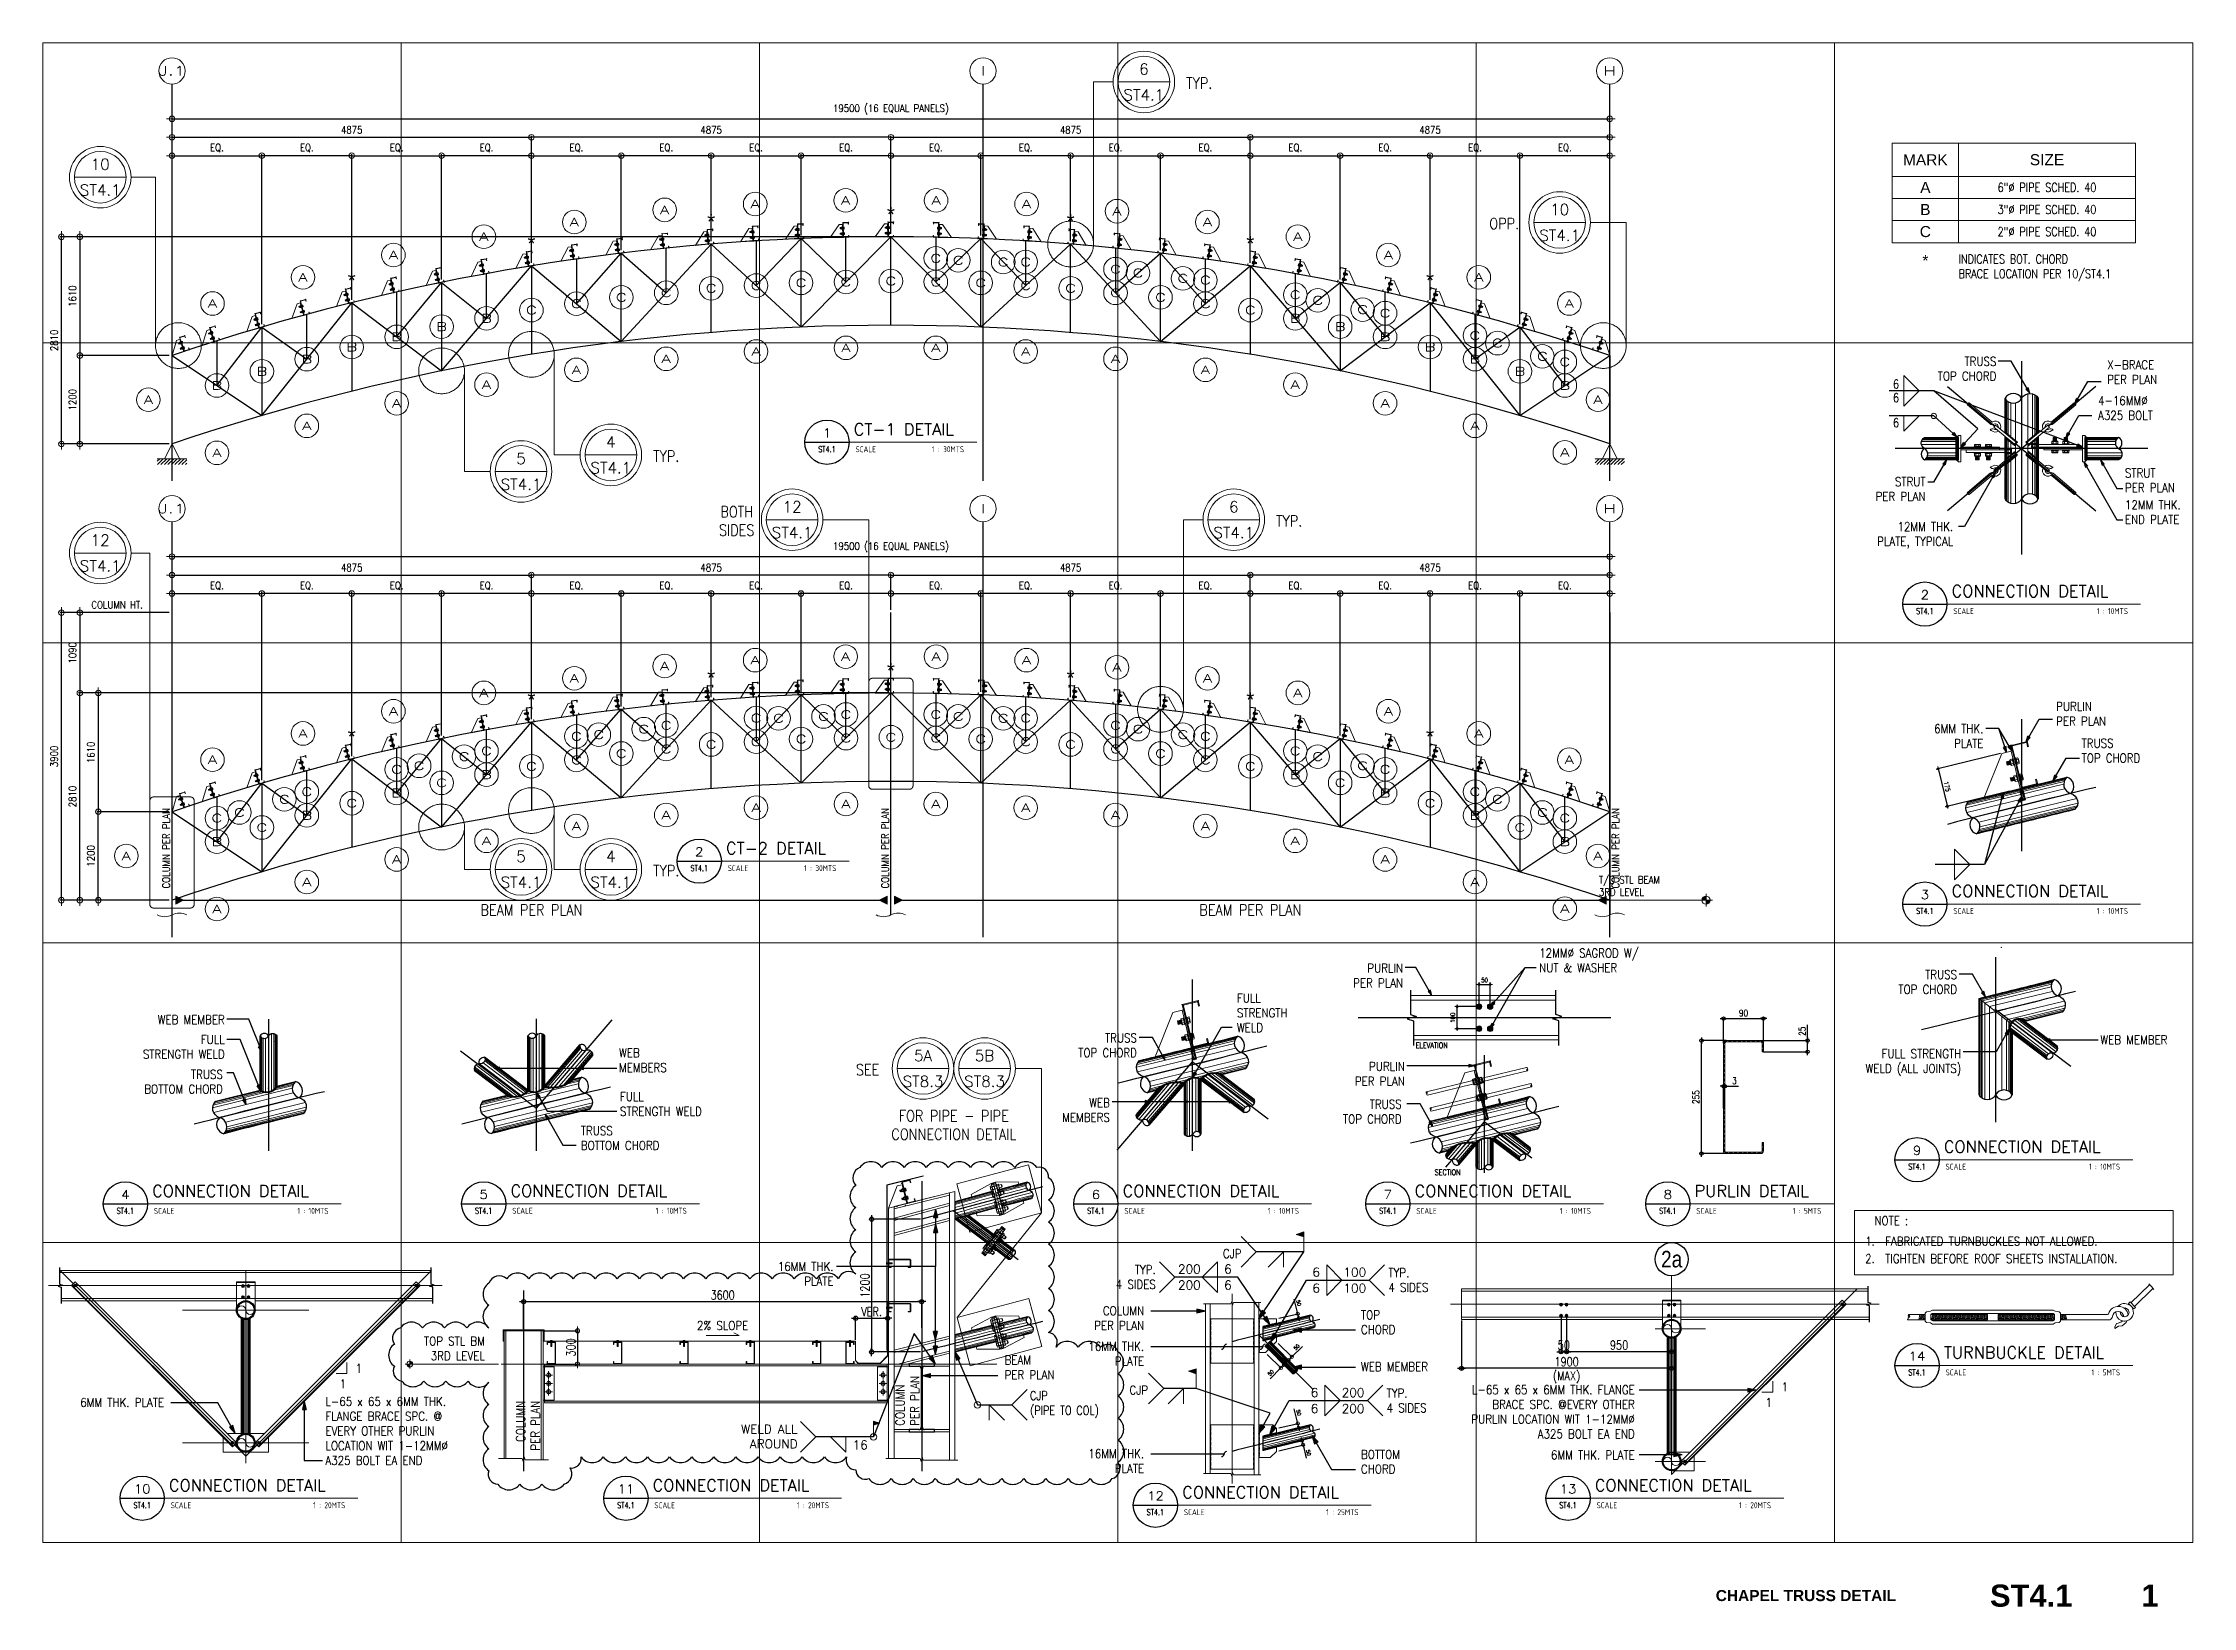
# Paper-space layout 'ST4.1' of a CAD drawing. Header units: millimetres. Extents: x 4 to 976, y 64 to 771.
# The model-space entities are those that its viewports show. They can reach past a viewport. Long polylines and large blocks are cut down to what shows.
import ezdxf
from ezdxf.enums import TextEntityAlignment as Align

# ---------------------------------------------------------------- set-up
doc = ezdxf.new("R2010")
doc.units = ezdxf.units.MM
doc.header["$LTSCALE"] = 10
doc.header["$MEASUREMENT"] = 0
doc.set_wipeout_variables(frame=1)
for name, pattern in [('CENTER', [50.8, 31.75, -6.35, 6.35, -6.35]), ('CENTER2', [1.125, 0.75, -0.125, 0.125, -0.125]), ('DOT', [6.35, 0, -6.35]), ('HIDDEN', [0.375, 0.25, -0.125]), ('PHANTOM2', [1.25, 0.625, -0.125, 0.125, -0.125, 0.125, -0.125])]:
    doc.linetypes.add(name, pattern=pattern)
for name, color, linetype, lineweight in [('.1 - NUMBER 9', 9, 'Continuous', 9), ('A_DIM', 1, 'Continuous', 5), ('BOLT', 33, 'Continuous', 20), ('BOLT HOLES', 2, 'Continuous', 5), ('CEE STEEL PURLINS', 46, 'Continuous', 15), ('GUTTER', 1, 'Continuous', 15), ('HATCH', 8, 'Continuous', 5), ('HATCH 000', 251, 'Continuous', 5), ('OUTLINE', 1, 'HIDDEN', 15), ('REVCLOUD', 6, 'Continuous', 25), ('S-ANNO-DIMS', 1, 'Continuous', 5), ('S-ANNO-NPLT', 7, 'Continuous', 9), ('S-Anno-Symb', 143, 'PHANTOM2', 13), ('S-Anno-Text', 52, 'Continuous', 15), ('S-ANNO-WELD', 1, 'Continuous', 9), ('S-BEAM', 5, 'Continuous', 30), ('S-BEAM-IDEN', 2, 'Continuous', 9), ('S-BRACE', 2, 'Continuous', 9), ('S-CONN', 1, 'Continuous', 9), ('S-DETL-FAST', 40, 'Continuous', 9), ('S-DETL-LN', 1, 'Continuous', 9), ('S-DETL-LN03', 3, 'Continuous', 9), ('S-Grid-iden', 52, 'Continuous', 9), ('S_Bolt', 9, 'Continuous', 9), ('S_BOLTS', 252, 'Continuous', 9), ('S_GRID LINES', 252, 'Continuous', 5), ('S_STEEL PLATE', 2, 'Continuous', 15), ('S_STEEL TRUSS', 5, 'Continuous', 30), ('SAG ROD', 33, 'Continuous', 15), ('SCHEDULES-TEXT', 4, 'Continuous', 20), ('TEXT', 2, 'Continuous', 20), ('TURN BUCKLE', 3, 'Continuous', 9), ('WOUT', 251, 'DOT', 5)]:
    doc.layers.add(name, color=color, linetype=linetype, lineweight=lineweight)
for name, color, linetype in [('4CO', 4, 'Continuous'), ('8', 8, 'Continuous'), ('A-ANNO_DIM', 1, 'Continuous'), ('A-NEW', 240, 'Continuous'), ('A_LINE', 1, 'Continuous'), ('TARGET-MAIN', 1, 'Continuous')]:
    doc.layers.add(name, color=color, linetype=linetype)
for name, color, linetype, lineweight, plot in [('GUIDE 000', 3, 'Continuous', 0, False), ('GUIDE 001', 214, 'Continuous', 0, False), ('S-DETL-GRID', 62, 'Continuous', 9, False)]:
    doc.layers.add(name, color=color, linetype=linetype, lineweight=lineweight, plot=plot)
doc.layers.add('MV', color=7, linetype='Continuous', plot=False)
doc.styles.add('1', font='simplex.shx', dxfattribs={"width": 0.85, "height": 40})
doc.styles.add('3', font='simplex.shx', dxfattribs={"width": 1.5, "height": 70})
doc.styles.add('40', font='simplex.shx', dxfattribs={"width": 0.8, "height": 20})
doc.styles.add('80', font='simplex.shx', dxfattribs={"height": 40})
doc.styles.add('ARCHITEXT', font='architxt.shx', dxfattribs={"width": 0.85})
doc.styles.add('ARIAL', font='arial.ttf')
doc.styles.add('ARIALNW', font='ARIALN.TTF')
doc.styles.add('ROMANS', font='romans.shx', dxfattribs={"width": 0.8, "height": 80})
doc.styles.add('ROMANSX', font='ROMANS.shx', dxfattribs={"height": 0.09375})
doc.styles.add('ROMANT', font='romant')
doc.styles.add('SANSSERIFBOLD', font='SASB____.pfb', dxfattribs={"height": 0.6})
doc.styles.add('SIMPLEX', font='SIMPLEX.shx', dxfattribs={"width": 1.1})
doc.dimstyles.new('DDIM 20', dxfattribs={"dimtxt": 80, "dimasz": 0.5, "dimexe": 10, "dimexo": 10, "dimgap": 20, "dimtad": 1, "dimdec": 0, "dimrnd": 1, "dimdsep": 46, "dimtxsty": 'ROMANS', "dimblk1": 'ESCADIM_ARW', "dimblk2": 'ESCADIM_ARW', "dimsah": 1, "dimcen": 5, "dimclrd": 1, "dimclre": 1, "dimclrt": 52, "dimadec": 0, "dimazin": 0, "dimtfac": 1, "dimtdec": 0, "dimtofl": 0, "dimtmove": 0, "dimatfit": 3, "dimldrblk": 'ESCADIM_ARW', "dimfxl": 1, "dimtolj": 1, "dimtzin": 0, "dimarcsym": 0})
doc.dimstyles.new('DDIM25', dxfattribs={"dimtxt": 100, "dimasz": 0.5, "dimexe": 5, "dimexo": 30, "dimgap": 20, "dimtad": 1, "dimdec": 0, "dimrnd": 1, "dimdsep": 46, "dimtxsty": '80', "dimblk1": 'ESCADIM_ARW', "dimblk2": 'ESCADIM_ARW', "dimsah": 1, "dimcen": 50, "dimclrd": 1, "dimclre": 1, "dimclrt": 52, "dimadec": 0, "dimazin": 0, "dimtfac": 1, "dimtdec": 0, "dimtofl": 0, "dimtmove": 0, "dimatfit": 3, "dimldrblk": 'ESCADIM_ARW', "dimfxl": 1, "dimtolj": 1, "dimtzin": 0, "dimarcsym": 0})
doc.dimstyles.new('DDIM5', dxfattribs={"dimtxt": 15, "dimasz": 0.1, "dimexe": 0.1, "dimexo": 0.5, "dimgap": 5, "dimtad": 1, "dimdec": 0, "dimrnd": 1, "dimdsep": 46, "dimtxsty": 'ROMANS', "dimblk1": 'ESCADIM_ARW', "dimblk2": 'ESCADIM_ARW', "dimsah": 1, "dimcen": 5, "dimclrd": 1, "dimclre": 1, "dimclrt": 52, "dimadec": 0, "dimazin": 0, "dimtfac": 1, "dimtdec": 0, "dimtofl": 0, "dimtmove": 0, "dimatfit": 3, "dimldrblk": 'ESCADIM_ARW', "dimfxl": 1, "dimtolj": 1, "dimtzin": 0, "dimarcsym": 0})
doc.dimstyles.new('ESCA10', dxfattribs={"dimtxt": 20, "dimasz": 0.25, "dimexe": 10, "dimexo": 10, "dimgap": 10, "dimtad": 1, "dimdec": 0, "dimrnd": 1, "dimdsep": 46, "dimtxsty": '40', "dimblk1": 'ESCADIM_ARW', "dimblk2": 'ESCADIM_ARW', "dimsah": 1, "dimcen": 50, "dimclrd": 1, "dimclre": 1, "dimclrt": 52, "dimadec": 0, "dimazin": 0, "dimtfac": 1, "dimtdec": 0, "dimtofl": 0, "dimtmove": 0, "dimatfit": 3, "dimldrblk": 'ESCADIM_ARW', "dimfxl": 1, "dimtolj": 1, "dimtzin": 0, "dimarcsym": 0})
doc.dimstyles.new('ESCA30', dxfattribs={"dimtxt": 40, "dimasz": 1, "dimexe": 20, "dimexo": 40, "dimgap": 50, "dimtad": 1, "dimdec": 0, "dimrnd": 1, "dimdsep": 46, "dimtxsty": '1', "dimblk1": 'ESCADIM_ARW', "dimblk2": 'ESCADIM_ARW', "dimsah": 1, "dimcen": 50, "dimclrd": 256, "dimclre": 256, "dimclrt": 52, "dimadec": 0, "dimazin": 0, "dimtfac": 1, "dimtdec": 0, "dimtofl": 0, "dimtmove": 0, "dimatfit": 3, "dimldrblk": 'ESCADIM_ARW', "dimfxl": 1, "dimtolj": 1, "dimtzin": 0, "dimarcsym": 0})
doc.dimstyles.new('ESCA_ARW$7', dxfattribs={"dimtxt": 200, "dimasz": 1, "dimexe": 100, "dimexo": 100, "dimgap": 100, "dimtad": 1, "dimdec": 0, "dimrnd": 1, "dimdsep": 46, "dimtxsty": '1', "dimblk1": 'dim_arw', "dimblk2": 'dim_arw', "dimsah": 1, "dimcen": 50, "dimclrd": 1, "dimclre": 256, "dimclrt": 52, "dimadec": 0, "dimazin": 0, "dimtfac": 1, "dimtofl": 0, "dimtmove": 0, "dimatfit": 3, "dimldrblk": 'dim_arw', "dimfxl": 1, "dimtolj": 1, "dimtzin": 0, "dimarcsym": 0})
pattern_1 = [(45, (8135.2293, 1481), (-1.3258252, 1.3258252), []), (135, (8135.2293, 1481), (-1.3258252, -1.3258252), [])]
pattern_2 = [(75, (6515.2293, -132.4172), (-1.81111092, 0.4852857), []), (165, (6515.2293, -132.4172), (-0.4852857, -1.81111092), [])]
pattern_3 = [(75, (2767.4516, -1304.456), (-1.81111092, 0.4852857), []), (165, (2767.4516, -1304.456), (-0.4852857, -1.81111092), [])]
pattern_4 = [(75, (4087.5, -1577.1086), (-1.81111092, 0.4852857), []), (165, (4087.5, -1577.1086), (-0.4852857, -1.81111092), [])]
pattern_5 = [(45, (-8536.914, -3768.508), (-3.5355339, 3.5355339), []), (135, (-8536.914, -3768.508), (-3.5355339, -3.5355339), [])]

psp = doc.layouts.new('ST4.1')

# ---------------------------------------------------------------- texts
at = {"layer": '4CO', "insert": (801.09, 69.06), "char_height": 5, "width": 156.674, "attachment_point": 5, "style": 'ROMANT'}
psp.add_mtext('{\\fArial|b1|i0|c0|p34;CHAPEL TRUSS DETAIL}', dxfattribs=at)
at = {"layer": 'TEXT', "color": 11, "style": 'SANSSERIFBOLD'}
for s, p in [('ST4.1', (902.96, 69.06)), ('1', (956.68, 69.06))]:
    psp.add_text(s, height=10, dxfattribs=at).set_placement(p, align=Align.MIDDLE)

msp = doc.modelspace()

# ---------------------------------------------------------------- texts
at = {"layer": 'S-ANNO-DIMS', "color": 52, "ltscale": 80, "attachment_point": 5, "style": '1'}
for s, insert, char_height in [('\\A1;{\\H2.5x;TYP.}', (88582.7, 19794.9, 0), 60), ('\\A1;{\\H2.5x;OPP.}', (92718.7, 17889.5, 0), 60), ('\\A1;{\\H2.5x;TYP.}', (81353.7, 14735.8, 0), 60), ('\\A1;{\\H2.5x;BOTH\\PSIDES}', (82308.7, 13857, 0), 60), ('\\A1;{\\H2.5x;TYP.}', (89801.9, 13857, 0), 60), ('\\A1;{\\H2.5x;COLUMN HT.}', (73905.8, 12718.1), 40), ('\\A1;{\\H2.5x;TYP.}', (81353.7, 9113.9, 0), 60), ('\\A1;\\pxql;{\\H2.5x;T/O STL BEAM\\P3RD LEVEL}', (94415.9, 8905.9, 0), 40), ('\\A1;{\\H2.5x;BEAM PER PLAN}', (79524.8, 8580.2, 0), 60), ('\\A1;{\\H2.5x;BEAM PER PLAN}', (89274.8, 8580.2, 0), 60), ('\\A1;{\\H2.5x;SEE}', (36616.3, 4275.5, 0), 40)]:
    msp.add_mtext(s, dxfattribs=dict(at, insert=insert, char_height=char_height))
at = {"layer": 'S-ANNO-DIMS', "color": 52, "ltscale": 80, "char_height": 40, "attachment_point": 5, "rotation": 90, "style": '1'}
for insert in [(74571, 9416.8, 0), (84321, 9416.8, 0), (94228.5, 9416.8, 0)]:
    msp.add_mtext('\\A1;{\\H2.5x;COLUMN PER PLAN}', dxfattribs=dict(at, insert=insert))
at = {"layer": 'S-ANNO-DIMS', "color": 52, "ltscale": 80, "insert": (37395.5, 3775.1, 0), "char_height": 40, "width": 3291.24, "attachment_point": 5, "style": '1'}
msp.add_mtext('\\A1;{\\H2.5x;FOR PIPE - PIPE\\PCONNECTION DETAIL}', dxfattribs=at)
at = {"layer": 'S-Anno-Text'}
for s, insert, char_height, width, attachment_point, style in [('TRUSS\\PTOP CHORD', (13691.1, 5253.8), 40, 568.686, 9, '1'), ('X-BRACE\\PPER PLAN', (14192.1, 5238.2), 40, 568.686, 7, '1'), ('6', (13222.8, 5257.8), 40, 568.686, 1, '1'), ('6', (13222.8, 5156.2), 40, 568.686, 7, '1'), ('4-16MM%%C\\PA325 BOLT', (14150.8, 5076.2), 40, 568.686, 7, '1'), ('6', (13222.8, 5043.2), 40, 568.686, 7, '1'), ('STRUT\\PPER PLAN', (13370.9, 4709.8), 40, 568.686, 9, '1'), ('STRUT\\PPER PLAN', (14272.4, 4749.1), 40, 568.686, 7, '1'), ('12MM THK.\\PEND PLATE', (14272.4, 4605.5), 40, 568.686, 7, '1'), ('12MM THK.\\PPLATE, TYPICAL', (13496, 4494.4), 40, 568.686, 9, '1'), ('PURLIN\\PPER PLAN', (13961.4, 3693.6), 40, 568.686, 7, '1'), ('6MM THK.\\PPLATE', (13632.7, 3593.1), 40, 568.686, 9, '1'), ('TRUSS\\PTOP CHORD', (14076.5, 3527.1), 40, 568.686, 7, '1'), ('CJP', (62146.5, 3215.8), 100, 1928.978, 9, '1'), ('TYP.\\P4 SIDES', (61176.9, 2868.4), 100, 1928.978, 9, '1'), ('200', (61428, 3091.7), 100, 687.915, 4, 'ROMANSX'), ('6', (61949.5, 3091.7), 100, 687.915, 4, 'ROMANSX'), ('6', (63033.3, 3056.6), 100, 687.915, 6, 'ROMANSX'), ('100', (63554.8, 3056.6), 100, 687.915, 6, 'ROMANSX'), ('TYP.\\P4 SIDES', (63805.9, 2833.3), 100, 1928.978, 7, '1'), ('200', (61428, 2910.7), 100, 687.915, 4, 'ROMANSX'), ('6', (61949.5, 2910.7), 100, 687.915, 4, 'ROMANSX'), ('6', (63033.3, 2875.5), 100, 687.915, 6, 'ROMANSX'), ('100', (63554.8, 2875.5), 100, 687.915, 6, 'ROMANSX'), ('12MM%%C SAGROD W/\\PNUT & WASHER', (11624.2, 2578.8), 40, 568.686, 7, '1'), ('COLUMN\\PPER PLAN', (61045.6, 2402.5), 100, 2411.222, 9, '1'), ('PURLIN\\PPER PLAN', (11009, 2510.1), 40, 568.686, 9, '1'), ('TRUSS\\PTOP CHORD', (13513.3, 2481.1), 40, 568.686, 9, '1'), ('TOP\\PCHORD', (63496.4, 2356.3), 100, 1928.978, 7, '1'), ('16MM THK.\\PPLATE', (36308.3, 2323.2, 0), 80, 1928.978, 9, '1'), ('FULL\\PSTRENGTH\\PWELD', (10257.9, 2308), 40, 568.686, 7, '1'), ('WEB MEMBER', (5681.7, 2344.4), 40, 568.686, 9, '1'), ('FULL\\PSTRENGTH WELD', (5681.7, 2188), 40, 568.686, 9, '1'), ('TRUSS\\PTOP CHORD', (9805.6, 2194.8), 40, 568.686, 9, '1'), ('WEB MEMBER', (14161.4, 2253), 40, 568.686, 7, '1'), ('16MM THK.\\PPLATE', (61045.6, 2000.3), 100, 2411.222, 9, '1'), ('WEB \\PMEMBERS', (7464.2, 2180.8), 40, 568.686, 4, '1'), ('FULL STRENGTH\\PWELD (ALL JOINTS)', (13532.4, 2110.3), 40, 568.686, 9, '1'), ('PURLIN\\PPER PLAN', (11016.7, 2065.7), 40, 568.686, 9, '1'), ('TRUSS\\PBOTTOM CHORD', (5673.4, 2083.5), 40, 568.686, 6, '1'), ('\\pxql;FULL\\PSTRENGTH WELD', (7468.6, 1982.8), 40, 568.686, 4, '1'), ('WEB \\PMEMBERS', (9683.2, 1902.1), 40, 568.686, 9, '1'), ('TRUSS\\PTOP CHORD', (11002.3, 1894.9), 40, 568.686, 9, '1'), ('2% SLOPE', (35305.4, 1922.2), 80, 1137.372, 8, '1'), ('WEB MEMBER', (63496.4, 1937.5), 100, 1928.978, 7, '1'), ('TRUSS\\PBOTTOM CHORD', (7291.5, 1775.5), 40, 568.686, 7, '1'), ('TOP STL BM\\P3RD LEVEL', (33155.4, 1647.7), 80, 1928.978, 9, '1'), ('CJP', (61090.7, 1672.5), 100, 2411.222, 9, '1'), ('6', (63013.7, 1694.9), 100, 687.915, 6, 'ROMANSX'), ('200', (63535.2, 1694.9), 100, 687.915, 6, 'ROMANSX'), ('TYP.\\P4 SIDES', (63786.3, 1471.6), 100, 1928.978, 7, '1'), ('BEAM\\PPER PLAN', (37854.4, 1476.9), 80, 1928.978, 7, '1'), ('6', (63013.7, 1513.8), 100, 687.915, 6, 'ROMANSX'), ('200', (63535.2, 1513.8), 100, 687.915, 6, 'ROMANSX'), ('\\pi235.45;L-65 x 65 x 6MM THK. FLANGE\\P\\pi468.6;BRACE SPC. @EVERY OTHER \\P\\pi280.79;PURLIN LOCATION WIT 1-12MM∅ \\P\\pi915.44;A325 BOLT EA END', (43552.5, 1182.1), 80, 3082.147, 6, '1'), ('{\\W0.8;CJP\\P(PIPE TO COL)}', (38084.4, 1248.4, 0), 80, 1030.155, 4, 'ROMANSX'), ('WELD ALL \\PAROUND', (35982.8, 959), 80, 784.709, 6, 'ROMANSX'), ('16MM THK.\\PPLATE', (61045.6, 787.6), 100, 2411.222, 9, '1'), ('BOTTOM\\PCHORD', (63496.4, 779.3), 100, 1928.978, 7, '1'), ('16', (36480.1, 882.3), 80, 550.332, 4, 'ROMANSX'), ('6MM THK. PLATE', (43552.5, 751.7), 80, 1928.978, 9, '1')]:
    msp.add_mtext(s, dxfattribs=dict(at, insert=insert, char_height=char_height, width=width, attachment_point=attachment_point, style=style))
at = {"layer": 'S-Anno-Text', "color": 4, "char_height": 25, "width": 263.84, "attachment_point": 1, "style": '1'}
for s, insert in [('ELEVATION', (11065.6, 2260.3)), ('SECTION', (11151.8, 1686.5))]:
    msp.add_mtext(s, dxfattribs=dict(at, insert=insert))
at = {"layer": 'S-Anno-Text', "char_height": 80, "width": 1928.978, "rotation": 90, "style": '1'}
for s, insert, attachment_point in [('\\pxql;COLUMN\\PPER PLAN', (36869.1, 2984.3), 3), ('COLUMN\\PPER PLAN', (33651.8, 1282.5), 9)]:
    msp.add_mtext(s, dxfattribs=dict(at, insert=insert, attachment_point=attachment_point))
at = {"layer": 'SCHEDULES-TEXT', "color": 1, "width": 6229.431, "attachment_point": 5, "style": 'ARIAL'}
for s, insert, char_height in [('*', (84399.8, 18016.3, 0), 200), ('*', (81962.3, 17918.2, 0), 200), ('*', (86837.3, 17918.2, 0), 200), ('*', (79524.8, 17621.9, 0), 200), ('*', (89274.8, 17621.9, 0), 200), ('*', (77087.3, 17121.5, 0), 200), ('*', (91712.3, 17121.5, 0), 200), ('*', (84399.8, 11828.4, 0), 200), ('*', (81962.3, 11730.3, 0), 200), ('*', (86837.3, 11730.3, 0), 200), ('*', (79524.8, 11434, 0), 200), ('*', (89274.8, 11434, 0), 200), ('*', (77087.3, 10933.6, 0), 200), ('*', (91712.3, 10933.6, 0), 200), ('MARK', (13370, 6252), 50), ('SIZE', (13920, 6252), 50), ('A', (13370, 6127), 50), ('B', (13370, 6027), 50), ('C', (13370, 5927), 50), ('*', (13370, 5796.2), 50)]:
    msp.add_mtext(s, dxfattribs=dict(at, insert=insert, char_height=char_height))
at = {"layer": 'TEXT', "color": 4, "style": '1', "width": 0.85}
msp.add_text('NOTE :', height=20, dxfattribs=at).set_placement((4178.1, 717.6), align=Align.CENTER)
at = {"layer": 'TEXT', "color": 2, "style": '1', "width": 0.85}
for s, p in [('1.  FABRICATED TURNBUCKLES NOT ALLOWED.', (4118.9, 671.3)), ('2.  TIGHTEN BEFORE ROOF SHEETS INSTALLATION.', (4118.9, 631.8))]:
    msp.add_text(s, height=20, dxfattribs=at).set_placement(p)
at = {"layer": 'TEXT', "color": 2, "char_height": 40, "width": 6229.431, "attachment_point": 5, "style": 'ROMANS'}
for s, insert in [('6"%%C PIPE SCHED. 40', (13920, 6127)), ('3"%%C PIPE SCHED. 40', (13920, 6027)), ('2"%%C PIPE SCHED. 40', (13920, 5927)), ('\\pxql;INDICATES BOT. CHORD\\PBRACE LOCATION PER 10/ST4.1', (16634.7, 5763.2))]:
    msp.add_mtext(s, dxfattribs=dict(at, insert=insert))
at = {"layer": 'TEXT', "insert": (43886.1, 2562), "char_height": 150, "width": 943.451, "attachment_point": 5, "style": 'ARIALNW'}
msp.add_mtext('2a', dxfattribs=at)

# ---------------------------------------------------------------- blocks, each defined once
blk = doc.blocks.new('Grid')
at = {"layer": 'S-Grid-iden', "color": 1, "linetype": 'Continuous'}
blk.add_circle((0, 0), 500, dxfattribs=at)
at = {"layer": 'S-Grid-iden', "style": '3', "width": 1.5}
blk.add_attdef('GRIDTAG', text='', height=350, dxfattribs=at).set_placement((0, 0), align=Align.MIDDLE_CENTER)
blk = doc.blocks.new('ESCADIM_ARW')
at = {"color": 9}
blk.add_line((75, 0), (-75, 0), dxfattribs=at)
blk.add_circle((0, 0), 37.5, dxfattribs=at)
blk = doc.blocks.new('*D212')
at = {"layer": 'Defpoints', "color": 0, "ltscale": 80, "transparency": 16777216}
for p in [(94149.8, 19311.2), (74649.8, 16101.2, 0), (94149.8, 16101.2, 0)]:
    blk.add_point(p, dxfattribs=at)
at = {"layer": 'S-ANNO-DIMS', "lineweight": -2, "ltscale": 80, "transparency": 16777216}
for p, q in [((74649.8, 16141.2), (74649.8, 19331.2)), ((74650.8, 19311.2), (94148.8, 19311.2)), ((94149.8, 16141.2), (94149.8, 19331.2))]:
    blk.add_line(p, q, dxfattribs=at)
at = {"layer": 'S-ANNO-DIMS', "lineweight": -2, "ltscale": 80, "transparency": 16777216, "rotation": 180}
blk.add_blockref('ESCADIM_ARW', (74649.8, 19311.2), dxfattribs=at)
at = {"layer": 'S-ANNO-DIMS', "lineweight": -2, "ltscale": 80, "transparency": 16777216}
blk.add_blockref('ESCADIM_ARW', (94149.8, 19311.2), dxfattribs=at)
at = {"layer": 'S-ANNO-DIMS', "color": 52, "ltscale": 80, "transparency": 16777216, "insert": (84399.8, 19437.4), "char_height": 40, "attachment_point": 5, "style": '1'}
blk.add_mtext('\\A1;{\\H2.5x;19500 (16 EQUAL PANELS)}', dxfattribs=at)
blk = doc.blocks.new('*D213')
at = {"layer": 'Defpoints', "color": 0, "ltscale": 80, "transparency": 16777216}
for p in [(79524.8, 19061.2), (79524.8, 17316.8, 0), (74649.8, 16101.2, 0)]:
    blk.add_point(p, dxfattribs=at)
at = {"layer": 'S-ANNO-DIMS', "lineweight": -2, "ltscale": 80, "transparency": 16777216}
for p, q in [((74649.8, 16141.2), (74649.8, 19081.2)), ((74650.8, 19061.2), (79523.8, 19061.2)), ((79524.8, 17356.8), (79524.8, 19081.2))]:
    blk.add_line(p, q, dxfattribs=at)
at = {"layer": 'S-ANNO-DIMS', "lineweight": -2, "ltscale": 80, "transparency": 16777216, "rotation": 180}
blk.add_blockref('ESCADIM_ARW', (74649.8, 19061.2), dxfattribs=at)
at = {"layer": 'S-ANNO-DIMS', "lineweight": -2, "ltscale": 80, "transparency": 16777216}
blk.add_blockref('ESCADIM_ARW', (79524.8, 19061.2), dxfattribs=at)
at = {"layer": 'S-ANNO-DIMS', "color": 52, "ltscale": 80, "transparency": 16777216, "insert": (77087.3, 19161.2), "char_height": 40, "attachment_point": 5, "style": '1'}
blk.add_mtext('\\A1;{\\H2.5x;4875}', dxfattribs=at)
blk = doc.blocks.new('*D214')
at = {"layer": 'Defpoints', "color": 0, "ltscale": 80, "transparency": 16777216}
for p in [(73400, 16101.2), (74649.8, 16101.2, 0), (74649.8, 14901.2, 0)]:
    blk.add_point(p, dxfattribs=at)
at = {"layer": 'S-ANNO-DIMS', "lineweight": -2, "ltscale": 80, "transparency": 16777216}
for p, q in [((74609.8, 16101.2), (73380, 16101.2)), ((73400, 14902.2), (73400, 16100.2)), ((74609.8, 14901.2), (73380, 14901.2))]:
    blk.add_line(p, q, dxfattribs=at)
for p, rotation in [((73400, 16101.2), 90), ((73400, 14901.2), 270)]:
    blk.add_blockref('ESCADIM_ARW', p, dxfattribs=dict(at, rotation=rotation))
at = {"layer": 'S-ANNO-DIMS', "color": 52, "ltscale": 80, "transparency": 16777216, "insert": (73300, 15501.2), "char_height": 40, "attachment_point": 5, "rotation": 90, "style": '1'}
blk.add_mtext('\\A1;{\\H2.5x;1200}', dxfattribs=at)
blk = doc.blocks.new('*D215')
at = {"layer": 'Defpoints', "color": 0, "ltscale": 80, "transparency": 16777216}
for p in [(73150, 17711.2), (84399.8, 17711.2, 0), (74649.8, 14901.2, 0)]:
    blk.add_point(p, dxfattribs=at)
at = {"layer": 'S-ANNO-DIMS', "lineweight": -2, "ltscale": 80, "transparency": 16777216}
for p, q in [((84359.8, 17711.2), (73130, 17711.2)), ((73150, 14902.2), (73150, 17710.2)), ((74609.8, 14901.2), (73130, 14901.2))]:
    blk.add_line(p, q, dxfattribs=at)
for p, rotation in [((73150, 17711.2), 90), ((73150, 14901.2), 270)]:
    blk.add_blockref('ESCADIM_ARW', p, dxfattribs=dict(at, rotation=rotation))
at = {"layer": 'S-ANNO-DIMS', "color": 52, "ltscale": 80, "transparency": 16777216, "insert": (73050, 16306.2), "char_height": 40, "attachment_point": 5, "rotation": 90, "style": '1'}
blk.add_mtext('\\A1;{\\H2.5x;2810}', dxfattribs=at)
blk = doc.blocks.new('*D216')
at = {"layer": 'Defpoints', "color": 0, "ltscale": 80, "transparency": 16777216}
for p in [(84399.8, 17711.2, 0), (73400, 16101.2), (74649.8, 16101.2, 0)]:
    blk.add_point(p, dxfattribs=at)
at = {"layer": 'S-ANNO-DIMS', "lineweight": -2, "ltscale": 80, "transparency": 16777216}
for p, q in [((84359.8, 17711.2), (73380, 17711.2)), ((73400, 17710.2), (73400, 16102.2)), ((74609.8, 16101.2), (73380, 16101.2))]:
    blk.add_line(p, q, dxfattribs=at)
for p, rotation in [((73400, 17711.2), 90), ((73400, 16101.2), 270)]:
    blk.add_blockref('ESCADIM_ARW', p, dxfattribs=dict(at, rotation=rotation))
at = {"layer": 'S-ANNO-DIMS', "color": 52, "ltscale": 80, "transparency": 16777216, "insert": (73300, 16906.2), "char_height": 40, "attachment_point": 5, "rotation": 90, "style": '1'}
blk.add_mtext('\\A1;{\\H2.5x;1610}', dxfattribs=at)
blk = doc.blocks.new('*D217')
at = {"layer": 'Defpoints', "color": 0, "ltscale": 80, "transparency": 16777216}
for p in [(79524.8, 19061.2), (84399.8, 17711.2), (79524.8, 17316.8, 0)]:
    blk.add_point(p, dxfattribs=at)
at = {"layer": 'S-ANNO-DIMS', "lineweight": -2, "ltscale": 80, "transparency": 16777216}
for p, q in [((79524.8, 17356.8), (79524.8, 19081.2)), ((84398.8, 19061.2), (79525.8, 19061.2)), ((84399.8, 17751.2), (84399.8, 19081.2))]:
    blk.add_line(p, q, dxfattribs=at)
at = {"layer": 'S-ANNO-DIMS', "lineweight": -2, "ltscale": 80, "transparency": 16777216, "rotation": 180}
blk.add_blockref('ESCADIM_ARW', (79524.8, 19061.2), dxfattribs=at)
at = {"layer": 'S-ANNO-DIMS', "lineweight": -2, "ltscale": 80, "transparency": 16777216}
blk.add_blockref('ESCADIM_ARW', (84399.8, 19061.2), dxfattribs=at)
at = {"layer": 'S-ANNO-DIMS', "color": 52, "ltscale": 80, "transparency": 16777216, "insert": (81962.3, 19161.2), "char_height": 40, "attachment_point": 5, "style": '1'}
blk.add_mtext('\\A1;{\\H2.5x;4875}', dxfattribs=at)
blk = doc.blocks.new('*D218')
at = {"layer": 'Defpoints', "color": 0, "ltscale": 80, "transparency": 16777216}
for p in [(89274.8, 19061.2), (89274.8, 17316.8, 0), (94149.8, 16101.2, 0)]:
    blk.add_point(p, dxfattribs=at)
at = {"layer": 'S-ANNO-DIMS', "lineweight": -2, "ltscale": 80, "transparency": 16777216}
for p, q in [((89274.8, 17356.8), (89274.8, 19081.2)), ((94148.8, 19061.2), (89275.8, 19061.2)), ((94149.8, 16141.2), (94149.8, 19081.2))]:
    blk.add_line(p, q, dxfattribs=at)
at = {"layer": 'S-ANNO-DIMS', "lineweight": -2, "ltscale": 80, "transparency": 16777216, "rotation": 180}
blk.add_blockref('ESCADIM_ARW', (89274.8, 19061.2), dxfattribs=at)
at = {"layer": 'S-ANNO-DIMS', "lineweight": -2, "ltscale": 80, "transparency": 16777216}
blk.add_blockref('ESCADIM_ARW', (94149.8, 19061.2), dxfattribs=at)
at = {"layer": 'S-ANNO-DIMS', "color": 52, "ltscale": 80, "transparency": 16777216, "insert": (91712.3, 19161.2), "char_height": 40, "attachment_point": 5, "style": '1'}
blk.add_mtext('\\A1;{\\H2.5x;4875}', dxfattribs=at)
blk = doc.blocks.new('*D219')
at = {"layer": 'Defpoints', "color": 0, "ltscale": 80, "transparency": 16777216}
for p in [(89274.8, 19061.2), (84399.8, 17711.2), (89274.8, 17316.8, 0)]:
    blk.add_point(p, dxfattribs=at)
at = {"layer": 'S-ANNO-DIMS', "lineweight": -2, "ltscale": 80, "transparency": 16777216}
for p, q in [((84399.8, 17751.2), (84399.8, 19081.2)), ((84400.8, 19061.2), (89273.8, 19061.2)), ((89274.8, 17356.8), (89274.8, 19081.2))]:
    blk.add_line(p, q, dxfattribs=at)
at = {"layer": 'S-ANNO-DIMS', "lineweight": -2, "ltscale": 80, "transparency": 16777216, "rotation": 180}
blk.add_blockref('ESCADIM_ARW', (84399.8, 19061.2), dxfattribs=at)
at = {"layer": 'S-ANNO-DIMS', "lineweight": -2, "ltscale": 80, "transparency": 16777216}
blk.add_blockref('ESCADIM_ARW', (89274.8, 19061.2), dxfattribs=at)
at = {"layer": 'S-ANNO-DIMS', "color": 52, "ltscale": 80, "transparency": 16777216, "insert": (86837.3, 19161.2), "char_height": 40, "attachment_point": 5, "style": '1'}
blk.add_mtext('\\A1;{\\H2.5x;4875}', dxfattribs=at)
blk = doc.blocks.new('*D220')
at = {"layer": 'Defpoints', "color": 0, "ltscale": 80, "transparency": 16777216}
for p in [(75868.5, 18811.2), (75868.5, 16486.5, 0), (74649.8, 16101.2, 0)]:
    blk.add_point(p, dxfattribs=at)
at = {"layer": 'S-ANNO-DIMS', "lineweight": -2, "ltscale": 80, "transparency": 16777216}
for p, q in [((74649.8, 16141.2), (74649.8, 18831.2)), ((74650.8, 18811.2), (75867.5, 18811.2)), ((75868.5, 16526.5), (75868.5, 18831.2))]:
    blk.add_line(p, q, dxfattribs=at)
at = {"layer": 'S-ANNO-DIMS', "lineweight": -2, "ltscale": 80, "transparency": 16777216, "rotation": 180}
blk.add_blockref('ESCADIM_ARW', (74649.8, 18811.2), dxfattribs=at)
at = {"layer": 'S-ANNO-DIMS', "lineweight": -2, "ltscale": 80, "transparency": 16777216}
blk.add_blockref('ESCADIM_ARW', (75868.5, 18811.2), dxfattribs=at)
at = {"layer": 'S-ANNO-DIMS', "color": 52, "ltscale": 80, "transparency": 16777216, "insert": (75259.1, 18916), "char_height": 40, "attachment_point": 5, "style": '1'}
blk.add_mtext('\\A1;{\\H2.5x;EQ.}', dxfattribs=at)
blk = doc.blocks.new('*D221')
at = {"layer": 'Defpoints', "color": 0, "ltscale": 80, "transparency": 16777216}
for p in [(75868.5, 18811.2), (77087.3, 16816.4, 0), (75868.5, 16486.5, 0)]:
    blk.add_point(p, dxfattribs=at)
at = {"layer": 'S-ANNO-DIMS', "lineweight": -2, "ltscale": 80, "transparency": 16777216}
for p, q in [((75868.5, 16526.5), (75868.5, 18831.2)), ((77086.3, 18811.2), (75869.5, 18811.2)), ((77087.3, 16856.4), (77087.3, 18831.2))]:
    blk.add_line(p, q, dxfattribs=at)
at = {"layer": 'S-ANNO-DIMS', "lineweight": -2, "ltscale": 80, "transparency": 16777216, "rotation": 180}
blk.add_blockref('ESCADIM_ARW', (75868.5, 18811.2), dxfattribs=at)
at = {"layer": 'S-ANNO-DIMS', "lineweight": -2, "ltscale": 80, "transparency": 16777216}
blk.add_blockref('ESCADIM_ARW', (77087.3, 18811.2), dxfattribs=at)
at = {"layer": 'S-ANNO-DIMS', "color": 52, "ltscale": 80, "transparency": 16777216, "insert": (76477.9, 18916), "char_height": 40, "attachment_point": 5, "style": '1'}
blk.add_mtext('\\A1;{\\H2.5x;EQ.}', dxfattribs=at)
blk = doc.blocks.new('*D222')
at = {"layer": 'Defpoints', "color": 0, "ltscale": 80, "transparency": 16777216}
for p in [(78306, 18811.2), (79524.8, 17316.8, 0), (78306, 17092.7, 0)]:
    blk.add_point(p, dxfattribs=at)
at = {"layer": 'S-ANNO-DIMS', "lineweight": -2, "ltscale": 80, "transparency": 16777216}
for p, q in [((78306, 17132.7), (78306, 18831.2)), ((79523.8, 18811.2), (78307, 18811.2)), ((79524.8, 17356.8), (79524.8, 18831.2))]:
    blk.add_line(p, q, dxfattribs=at)
at = {"layer": 'S-ANNO-DIMS', "lineweight": -2, "ltscale": 80, "transparency": 16777216, "rotation": 180}
blk.add_blockref('ESCADIM_ARW', (78306, 18811.2), dxfattribs=at)
at = {"layer": 'S-ANNO-DIMS', "lineweight": -2, "ltscale": 80, "transparency": 16777216}
blk.add_blockref('ESCADIM_ARW', (79524.8, 18811.2), dxfattribs=at)
at = {"layer": 'S-ANNO-DIMS', "color": 52, "ltscale": 80, "transparency": 16777216, "insert": (78915.4, 18916), "char_height": 40, "attachment_point": 5, "style": '1'}
blk.add_mtext('\\A1;{\\H2.5x;EQ.}', dxfattribs=at)
blk = doc.blocks.new('*D223')
at = {"layer": 'Defpoints', "color": 0, "ltscale": 80, "transparency": 16777216}
for p in [(78306, 18811.2), (78306, 17092.7, 0), (77087.3, 16816.4, 0)]:
    blk.add_point(p, dxfattribs=at)
at = {"layer": 'S-ANNO-DIMS', "lineweight": -2, "ltscale": 80, "transparency": 16777216}
for p, q in [((77087.3, 16856.4), (77087.3, 18831.2)), ((77088.3, 18811.2), (78305, 18811.2)), ((78306, 17132.7), (78306, 18831.2))]:
    blk.add_line(p, q, dxfattribs=at)
at = {"layer": 'S-ANNO-DIMS', "lineweight": -2, "ltscale": 80, "transparency": 16777216, "rotation": 180}
blk.add_blockref('ESCADIM_ARW', (77087.3, 18811.2), dxfattribs=at)
at = {"layer": 'S-ANNO-DIMS', "lineweight": -2, "ltscale": 80, "transparency": 16777216}
blk.add_blockref('ESCADIM_ARW', (78306, 18811.2), dxfattribs=at)
at = {"layer": 'S-ANNO-DIMS', "color": 52, "ltscale": 80, "transparency": 16777216, "insert": (77696.6, 18916), "char_height": 40, "attachment_point": 5, "style": '1'}
blk.add_mtext('\\A1;{\\H2.5x;EQ.}', dxfattribs=at)
blk = doc.blocks.new('*D224')
at = {"layer": 'Defpoints', "color": 0, "ltscale": 80, "transparency": 16777216}
for p in [(83181, 18811.2), (84399.8, 17711.2, 0), (83181, 17686.7, 0)]:
    blk.add_point(p, dxfattribs=at)
at = {"layer": 'S-ANNO-DIMS', "lineweight": -2, "ltscale": 80, "transparency": 16777216}
for p, q in [((83181, 17726.7), (83181, 18831.2)), ((84398.8, 18811.2), (83182, 18811.2)), ((84399.8, 17751.2), (84399.8, 18831.2))]:
    blk.add_line(p, q, dxfattribs=at)
at = {"layer": 'S-ANNO-DIMS', "lineweight": -2, "ltscale": 80, "transparency": 16777216, "rotation": 180}
blk.add_blockref('ESCADIM_ARW', (83181, 18811.2), dxfattribs=at)
at = {"layer": 'S-ANNO-DIMS', "lineweight": -2, "ltscale": 80, "transparency": 16777216}
blk.add_blockref('ESCADIM_ARW', (84399.8, 18811.2), dxfattribs=at)
at = {"layer": 'S-ANNO-DIMS', "color": 52, "ltscale": 80, "transparency": 16777216, "insert": (83790.4, 18916), "char_height": 40, "attachment_point": 5, "style": '1'}
blk.add_mtext('\\A1;{\\H2.5x;EQ.}', dxfattribs=at)
blk = doc.blocks.new('*D225')
at = {"layer": 'Defpoints', "color": 0, "ltscale": 80, "transparency": 16777216}
for p in [(83181, 18811.2), (83181, 17686.7, 0), (81962.3, 17613.1, 0)]:
    blk.add_point(p, dxfattribs=at)
at = {"layer": 'S-ANNO-DIMS', "lineweight": -2, "ltscale": 80, "transparency": 16777216}
for p, q in [((81962.3, 17653.1), (81962.3, 18831.2)), ((81963.3, 18811.2), (83180, 18811.2)), ((83181, 17726.7), (83181, 18831.2))]:
    blk.add_line(p, q, dxfattribs=at)
at = {"layer": 'S-ANNO-DIMS', "lineweight": -2, "ltscale": 80, "transparency": 16777216, "rotation": 180}
blk.add_blockref('ESCADIM_ARW', (81962.3, 18811.2), dxfattribs=at)
at = {"layer": 'S-ANNO-DIMS', "lineweight": -2, "ltscale": 80, "transparency": 16777216}
blk.add_blockref('ESCADIM_ARW', (83181, 18811.2), dxfattribs=at)
at = {"layer": 'S-ANNO-DIMS', "color": 52, "ltscale": 80, "transparency": 16777216, "insert": (82571.6, 18916), "char_height": 40, "attachment_point": 5, "style": '1'}
blk.add_mtext('\\A1;{\\H2.5x;EQ.}', dxfattribs=at)
blk = doc.blocks.new('*D226')
at = {"layer": 'Defpoints', "color": 0, "ltscale": 80, "transparency": 16777216}
for p in [(80743.5, 18811.2), (80743.5, 17490, 0), (79524.8, 17316.8, 0)]:
    blk.add_point(p, dxfattribs=at)
at = {"layer": 'S-ANNO-DIMS', "lineweight": -2, "ltscale": 80, "transparency": 16777216}
for p, q in [((79524.8, 17356.8), (79524.8, 18831.2)), ((79525.8, 18811.2), (80742.5, 18811.2)), ((80743.5, 17530), (80743.5, 18831.2))]:
    blk.add_line(p, q, dxfattribs=at)
at = {"layer": 'S-ANNO-DIMS', "lineweight": -2, "ltscale": 80, "transparency": 16777216, "rotation": 180}
blk.add_blockref('ESCADIM_ARW', (79524.8, 18811.2), dxfattribs=at)
at = {"layer": 'S-ANNO-DIMS', "lineweight": -2, "ltscale": 80, "transparency": 16777216}
blk.add_blockref('ESCADIM_ARW', (80743.5, 18811.2), dxfattribs=at)
at = {"layer": 'S-ANNO-DIMS', "color": 52, "ltscale": 80, "transparency": 16777216, "insert": (80134.1, 18916), "char_height": 40, "attachment_point": 5, "style": '1'}
blk.add_mtext('\\A1;{\\H2.5x;EQ.}', dxfattribs=at)
blk = doc.blocks.new('*D227')
at = {"layer": 'Defpoints', "color": 0, "ltscale": 80, "transparency": 16777216}
for p in [(80743.5, 18811.2), (81962.3, 17613.1, 0), (80743.5, 17490, 0)]:
    blk.add_point(p, dxfattribs=at)
at = {"layer": 'S-ANNO-DIMS', "lineweight": -2, "ltscale": 80, "transparency": 16777216}
for p, q in [((80743.5, 17530), (80743.5, 18831.2)), ((81961.3, 18811.2), (80744.5, 18811.2)), ((81962.3, 17653.1), (81962.3, 18831.2))]:
    blk.add_line(p, q, dxfattribs=at)
at = {"layer": 'S-ANNO-DIMS', "lineweight": -2, "ltscale": 80, "transparency": 16777216, "rotation": 180}
blk.add_blockref('ESCADIM_ARW', (80743.5, 18811.2), dxfattribs=at)
at = {"layer": 'S-ANNO-DIMS', "lineweight": -2, "ltscale": 80, "transparency": 16777216}
blk.add_blockref('ESCADIM_ARW', (81962.3, 18811.2), dxfattribs=at)
at = {"layer": 'S-ANNO-DIMS', "color": 52, "ltscale": 80, "transparency": 16777216, "insert": (81352.9, 18916), "char_height": 40, "attachment_point": 5, "style": '1'}
blk.add_mtext('\\A1;{\\H2.5x;EQ.}', dxfattribs=at)
blk = doc.blocks.new('*D232')
at = {"layer": 'Defpoints', "color": 0, "ltscale": 80, "transparency": 16777216}
for p in [(92931, 18811.2), (92931, 16486.5, 0), (94149.8, 16101.2, 0)]:
    blk.add_point(p, dxfattribs=at)
at = {"layer": 'S-ANNO-DIMS', "lineweight": -2, "ltscale": 80, "transparency": 16777216}
for p, q in [((92931, 16526.5), (92931, 18831.2)), ((94148.8, 18811.2), (92932, 18811.2)), ((94149.8, 16141.2), (94149.8, 18831.2))]:
    blk.add_line(p, q, dxfattribs=at)
at = {"layer": 'S-ANNO-DIMS', "lineweight": -2, "ltscale": 80, "transparency": 16777216, "rotation": 180}
blk.add_blockref('ESCADIM_ARW', (92931, 18811.2), dxfattribs=at)
at = {"layer": 'S-ANNO-DIMS', "lineweight": -2, "ltscale": 80, "transparency": 16777216}
blk.add_blockref('ESCADIM_ARW', (94149.8, 18811.2), dxfattribs=at)
at = {"layer": 'S-ANNO-DIMS', "color": 52, "ltscale": 80, "transparency": 16777216, "insert": (93540.4, 18916), "char_height": 40, "attachment_point": 5, "style": '1'}
blk.add_mtext('\\A1;{\\H2.5x;EQ.}', dxfattribs=at)
blk = doc.blocks.new('*D233')
at = {"layer": 'Defpoints', "color": 0, "ltscale": 80, "transparency": 16777216}
for p in [(92931, 18811.2), (91712.3, 16816.4, 0), (92931, 16486.5, 0)]:
    blk.add_point(p, dxfattribs=at)
at = {"layer": 'S-ANNO-DIMS', "lineweight": -2, "ltscale": 80, "transparency": 16777216}
for p, q in [((91712.3, 16856.4), (91712.3, 18831.2)), ((91713.3, 18811.2), (92930, 18811.2)), ((92931, 16526.5), (92931, 18831.2))]:
    blk.add_line(p, q, dxfattribs=at)
at = {"layer": 'S-ANNO-DIMS', "lineweight": -2, "ltscale": 80, "transparency": 16777216, "rotation": 180}
blk.add_blockref('ESCADIM_ARW', (91712.3, 18811.2), dxfattribs=at)
at = {"layer": 'S-ANNO-DIMS', "lineweight": -2, "ltscale": 80, "transparency": 16777216}
blk.add_blockref('ESCADIM_ARW', (92931, 18811.2), dxfattribs=at)
at = {"layer": 'S-ANNO-DIMS', "color": 52, "ltscale": 80, "transparency": 16777216, "insert": (92321.6, 18916), "char_height": 40, "attachment_point": 5, "style": '1'}
blk.add_mtext('\\A1;{\\H2.5x;EQ.}', dxfattribs=at)
blk = doc.blocks.new('*D234')
at = {"layer": 'Defpoints', "color": 0, "ltscale": 80, "transparency": 16777216}
for p in [(90493.5, 18811.2), (89274.8, 17316.8, 0), (90493.5, 17092.7, 0)]:
    blk.add_point(p, dxfattribs=at)
at = {"layer": 'S-ANNO-DIMS', "lineweight": -2, "ltscale": 80, "transparency": 16777216}
for p, q in [((89274.8, 17356.8), (89274.8, 18831.2)), ((89275.8, 18811.2), (90492.5, 18811.2)), ((90493.5, 17132.7), (90493.5, 18831.2))]:
    blk.add_line(p, q, dxfattribs=at)
at = {"layer": 'S-ANNO-DIMS', "lineweight": -2, "ltscale": 80, "transparency": 16777216, "rotation": 180}
blk.add_blockref('ESCADIM_ARW', (89274.8, 18811.2), dxfattribs=at)
at = {"layer": 'S-ANNO-DIMS', "lineweight": -2, "ltscale": 80, "transparency": 16777216}
blk.add_blockref('ESCADIM_ARW', (90493.5, 18811.2), dxfattribs=at)
at = {"layer": 'S-ANNO-DIMS', "color": 52, "ltscale": 80, "transparency": 16777216, "insert": (89884.1, 18916), "char_height": 40, "attachment_point": 5, "style": '1'}
blk.add_mtext('\\A1;{\\H2.5x;EQ.}', dxfattribs=at)
blk = doc.blocks.new('*D235')
at = {"layer": 'Defpoints', "color": 0, "ltscale": 80, "transparency": 16777216}
for p in [(90493.5, 18811.2), (90493.5, 17092.7, 0), (91712.3, 16816.4, 0)]:
    blk.add_point(p, dxfattribs=at)
at = {"layer": 'S-ANNO-DIMS', "lineweight": -2, "ltscale": 80, "transparency": 16777216}
for p, q in [((90493.5, 17132.7), (90493.5, 18831.2)), ((91711.3, 18811.2), (90494.5, 18811.2)), ((91712.3, 16856.4), (91712.3, 18831.2))]:
    blk.add_line(p, q, dxfattribs=at)
at = {"layer": 'S-ANNO-DIMS', "lineweight": -2, "ltscale": 80, "transparency": 16777216, "rotation": 180}
blk.add_blockref('ESCADIM_ARW', (90493.5, 18811.2), dxfattribs=at)
at = {"layer": 'S-ANNO-DIMS', "lineweight": -2, "ltscale": 80, "transparency": 16777216}
blk.add_blockref('ESCADIM_ARW', (91712.3, 18811.2), dxfattribs=at)
at = {"layer": 'S-ANNO-DIMS', "color": 52, "ltscale": 80, "transparency": 16777216, "insert": (91102.9, 18916), "char_height": 40, "attachment_point": 5, "style": '1'}
blk.add_mtext('\\A1;{\\H2.5x;EQ.}', dxfattribs=at)
blk = doc.blocks.new('*D228')
at = {"layer": 'Defpoints', "color": 0, "ltscale": 80, "transparency": 16777216}
for p in [(85618.5, 18811.2), (84399.8, 17711.2, 0), (85618.5, 17686.7, 0)]:
    blk.add_point(p, dxfattribs=at)
at = {"layer": 'S-ANNO-DIMS', "lineweight": -2, "ltscale": 80, "transparency": 16777216}
for p, q in [((84399.8, 17751.2), (84399.8, 18831.2)), ((84400.8, 18811.2), (85617.5, 18811.2)), ((85618.5, 17726.7), (85618.5, 18831.2))]:
    blk.add_line(p, q, dxfattribs=at)
at = {"layer": 'S-ANNO-DIMS', "lineweight": -2, "ltscale": 80, "transparency": 16777216, "rotation": 180}
blk.add_blockref('ESCADIM_ARW', (84399.8, 18811.2), dxfattribs=at)
at = {"layer": 'S-ANNO-DIMS', "lineweight": -2, "ltscale": 80, "transparency": 16777216}
blk.add_blockref('ESCADIM_ARW', (85618.5, 18811.2), dxfattribs=at)
at = {"layer": 'S-ANNO-DIMS', "color": 52, "ltscale": 80, "transparency": 16777216, "insert": (85009.1, 18916), "char_height": 40, "attachment_point": 5, "style": '1'}
blk.add_mtext('\\A1;{\\H2.5x;EQ.}', dxfattribs=at)
blk = doc.blocks.new('*D229')
at = {"layer": 'Defpoints', "color": 0, "ltscale": 80, "transparency": 16777216}
for p in [(85618.5, 18811.2), (85618.5, 17686.7, 0), (86837.3, 17613.1, 0)]:
    blk.add_point(p, dxfattribs=at)
at = {"layer": 'S-ANNO-DIMS', "lineweight": -2, "ltscale": 80, "transparency": 16777216}
for p, q in [((85618.5, 17726.7), (85618.5, 18831.2)), ((86836.3, 18811.2), (85619.5, 18811.2)), ((86837.3, 17653.1), (86837.3, 18831.2))]:
    blk.add_line(p, q, dxfattribs=at)
at = {"layer": 'S-ANNO-DIMS', "lineweight": -2, "ltscale": 80, "transparency": 16777216, "rotation": 180}
blk.add_blockref('ESCADIM_ARW', (85618.5, 18811.2), dxfattribs=at)
at = {"layer": 'S-ANNO-DIMS', "lineweight": -2, "ltscale": 80, "transparency": 16777216}
blk.add_blockref('ESCADIM_ARW', (86837.3, 18811.2), dxfattribs=at)
at = {"layer": 'S-ANNO-DIMS', "color": 52, "ltscale": 80, "transparency": 16777216, "insert": (86227.9, 18916), "char_height": 40, "attachment_point": 5, "style": '1'}
blk.add_mtext('\\A1;{\\H2.5x;EQ.}', dxfattribs=at)
blk = doc.blocks.new('*D230')
at = {"layer": 'Defpoints', "color": 0, "ltscale": 80, "transparency": 16777216}
for p in [(88056, 18811.2), (88056, 17490, 0), (89274.8, 17316.8, 0)]:
    blk.add_point(p, dxfattribs=at)
at = {"layer": 'S-ANNO-DIMS', "lineweight": -2, "ltscale": 80, "transparency": 16777216}
for p, q in [((88056, 17530), (88056, 18831.2)), ((89273.8, 18811.2), (88057, 18811.2)), ((89274.8, 17356.8), (89274.8, 18831.2))]:
    blk.add_line(p, q, dxfattribs=at)
at = {"layer": 'S-ANNO-DIMS', "lineweight": -2, "ltscale": 80, "transparency": 16777216, "rotation": 180}
blk.add_blockref('ESCADIM_ARW', (88056, 18811.2), dxfattribs=at)
at = {"layer": 'S-ANNO-DIMS', "lineweight": -2, "ltscale": 80, "transparency": 16777216}
blk.add_blockref('ESCADIM_ARW', (89274.8, 18811.2), dxfattribs=at)
at = {"layer": 'S-ANNO-DIMS', "color": 52, "ltscale": 80, "transparency": 16777216, "insert": (88665.4, 18916), "char_height": 40, "attachment_point": 5, "style": '1'}
blk.add_mtext('\\A1;{\\H2.5x;EQ.}', dxfattribs=at)
blk = doc.blocks.new('*D231')
at = {"layer": 'Defpoints', "color": 0, "ltscale": 80, "transparency": 16777216}
for p in [(88056, 18811.2), (86837.3, 17613.1, 0), (88056, 17490, 0)]:
    blk.add_point(p, dxfattribs=at)
at = {"layer": 'S-ANNO-DIMS', "lineweight": -2, "ltscale": 80, "transparency": 16777216}
for p, q in [((86837.3, 17653.1), (86837.3, 18831.2)), ((86838.3, 18811.2), (88055, 18811.2)), ((88056, 17530), (88056, 18831.2))]:
    blk.add_line(p, q, dxfattribs=at)
at = {"layer": 'S-ANNO-DIMS', "lineweight": -2, "ltscale": 80, "transparency": 16777216, "rotation": 180}
blk.add_blockref('ESCADIM_ARW', (86837.3, 18811.2), dxfattribs=at)
at = {"layer": 'S-ANNO-DIMS', "lineweight": -2, "ltscale": 80, "transparency": 16777216}
blk.add_blockref('ESCADIM_ARW', (88056, 18811.2), dxfattribs=at)
at = {"layer": 'S-ANNO-DIMS', "color": 52, "ltscale": 80, "transparency": 16777216, "insert": (87446.6, 18916), "char_height": 40, "attachment_point": 5, "style": '1'}
blk.add_mtext('\\A1;{\\H2.5x;EQ.}', dxfattribs=at)
blk = doc.blocks.new('A$C6A696F9A')
at = {"layer": 'TEXT', "linetype": 'Continuous'}
h = blk.add_hatch(dxfattribs=at)
h.set_pattern_fill('_USER', color=1, scale=30, angle=45, style=0, pattern_type=0)
h.set_pattern_definition([(45, (-9801.517, -149.584), (-21.2132, 21.2132), [])])
h.paths.add_polyline_path([(178, -223), (178, -152.3), (-178, -152.3), (-178, -223)])
blk.add_line((-178, -152.3), (178, -152.3), dxfattribs=at)
blk.add_lwpolyline([(88.9, -152.3), (0, 25.5), (-88.9, -152.3)], close=True, dxfattribs=at)
blk = doc.blocks.new('TARGET-DWGLABEL')
at = {"layer": 'TARGET-MAIN'}
blk.add_line((-7.5, 0), (7.5, 0), dxfattribs=at)
blk.add_circle((0, 0), 7.5, dxfattribs=at)
at = {"layer": 'TARGET-MAIN', "color": 2, "style": 'ARCHITEXT', "width": 0.85}
blk.add_text('SCALE', height=2, dxfattribs=at).set_placement((9.66, -2.36), align=Align.MIDDLE_LEFT)
at = {"layer": 'TARGET-MAIN', "color": 6, "style": 'ARCHITEXT', "width": 0.85}
blk.add_attdef('DRAWING_TITLE', text='', height=5, dxfattribs=at).set_placement((9.08, 4.41), align=Align.MIDDLE_LEFT)
at = {"layer": 'TARGET-MAIN', "color": 4, "style": 'ARCHITEXT', "width": 0.85}
blk.add_attdef('DWG_NO.', text='', height=3, dxfattribs=at).set_placement((0, 3.17), align=Align.MIDDLE_CENTER)
at = {"layer": 'TARGET-MAIN', "color": 3, "style": 'ARCHITEXT', "width": 0.85}
blk.add_attdef('SHT_NO.', text='', height=2, dxfattribs=at).set_placement((-0.02, -2.36), align=Align.MIDDLE_CENTER)
at = {"layer": 'TARGET-MAIN', "color": 2, "style": 'ARCHITEXT', "width": 0.85}
blk.add_attdef('SCALE', text='', height=2, dxfattribs=at).set_placement((69.6, -2.36), align=Align.MIDDLE_RIGHT)
blk = doc.blocks.new('EXT', base_point=(6.5784, 3.6597))
for p, q in [((6.5734, 3.6697), (6.5834, 3.6697)), ((6.5734, 3.6697), (6.5734, 3.6597)), ((6.5834, 3.6697), (6.5734, 3.6697)), ((6.5734, 3.6663), (6.5834, 3.6663)), ((6.5734, 3.663), (6.5834, 3.663)), ((6.5734, 3.6597), (6.5834, 3.6597)), ((6.575, 3.668), (6.5818, 3.668)), ((6.575, 3.6647), (6.5818, 3.6647)), ((6.575, 3.6613), (6.5818, 3.6613)), ((6.5834, 3.6597), (6.5834, 3.6697))]:
    blk.add_line(p, q)
blk = doc.blocks.new('BOLT', base_point=(6.579, 3.6798))
for p, q in [((6.571, 3.6847), (6.571, 3.6798)), ((6.575, 3.6847), (6.571, 3.6847)), ((6.575, 3.6858), (6.573, 3.6858)), ((6.575, 3.6798), (6.575, 3.6858)), ((6.575, 3.6858), (6.583, 3.6858)), ((6.575, 3.6847), (6.583, 3.6847)), ((6.585, 3.6858), (6.583, 3.6858)), ((6.583, 3.6798), (6.583, 3.6858)), ((6.587, 3.6847), (6.583, 3.6847)), ((6.587, 3.6798), (6.587, 3.6847))]:
    blk.add_line(p, q)
for centre, radius, start, end in [((6.573, 3.6833), 0.00241, 33.9696, 146.0304), ((6.579, 3.6777), 0.00805, 60.2058, 119.7942), ((6.585, 3.6833), 0.00241, 33.9696, 146.0304)]:
    blk.add_arc(centre, radius, start, end)
blk = doc.blocks.new('NUT20')
for p, q in [((0.0185, 0.0045), (-0.0185, 0.0045)), ((-0.0185, 0.0045), (-0.0185, 0)), ((-0.0185, 0), (0.0185, 0)), ((0.0185, 0), (0.0185, 0.0045))]:
    blk.add_line(p, q)
for name, p, xscale, yscale, zscale in [('BOLT', (0, 0.0045), 2.125, 2.666666666666667, 2.125), ('EXT', (0, 0.0205), 2, 2, 2)]:
    blk.add_blockref(name, p, dxfattribs=dict(xscale=xscale, yscale=yscale, zscale=zscale))
blk = doc.blocks.new('dim_arw')
h = blk.add_hatch(color=256)
h.paths.add_polyline_path([(-125.603, 29.454), (0, 0), (-125.603, -29.454, -0.115681), (-132.51, 0, -0.115681)])
h.paths.add_polyline_path([(-249.023, 58.396), (-125.603, 29.454, 0.115681), (-132.51, 0, 0.115681), (-125.603, -29.454), (-249.023, -58.396)])
for p, q in [((0, 0), (-249.023, 58.396)), ((-249.023, 58.396), (-249.023, -58.396)), ((0, 0), (-249.023, -58.396))]:
    blk.add_line(p, q)
blk = doc.blocks.new('*U11')
at = {"layer": 'S-ANNO-WELD'}
blk.add_lwpolyline([(0, 0), (0, -0.1622), (0.1622, 0)], dxfattribs=at)
blk = doc.blocks.new('CIR-1')
at = {"layer": 'A_DIM'}
for p, q in [((-2, 0), (2, 0)), ((0, -2), (0, 2))]:
    blk.add_line(p, q, dxfattribs=at)
at = {"layer": 'A_DIM', "color": 2}
blk.add_circle((0, 0), 1, dxfattribs=at)
blk = doc.blocks.new('*D241')
at = {"layer": 'A-ANNO_DIM', "color": 0, "lineweight": -2, "transparency": 16777216}
for p, q in [((13710.3, 3567), (13420.3, 3496.4)), ((13429.3, 3493.4), (13468.3, 3333.1)), ((13751.7, 3397), (13461.7, 3326.4))]:
    blk.add_line(p, q, dxfattribs=at)
at = {"layer": 'Defpoints', "color": 0, "transparency": 16777216}
for p in [(13715.2, 3568.2), (13756.6, 3398.2), (13469.5, 3328.3)]:
    blk.add_point(p, dxfattribs=at)
at = {"layer": 'A-ANNO_DIM', "color": 0, "lineweight": -2, "transparency": 16777216, "xscale": 5, "yscale": 5, "zscale": 5}
for p, rotation in [((13428.1, 3498.3), 103.6820856574953), ((13469.5, 3328.3), 283.6820856574953)]:
    blk.add_blockref('CIR-1', p, dxfattribs=dict(at, rotation=rotation))
at = {"layer": 'A-ANNO_DIM', "color": 3, "transparency": 16777216, "insert": (13468.2, 3418), "char_height": 20, "attachment_point": 5, "rotation": 283.6821, "style": '40'}
blk.add_mtext('\\A1;175', dxfattribs=at)
blk = doc.blocks.new('A$C2DA53F6D')
blk.add_circle((0, -16.6), 18.9)
at = {"color": 1}
for radius in [9, 6.03]:
    blk.add_circle((0, -16.6), radius, dxfattribs=at)
at = {"layer": 'GUIDE 000'}
blk.add_point((0, -16.6), dxfattribs=at)
at = {"layer": 'S_Bolt', "color": 9, "linetype": 'Continuous', "ltscale": 0.5}
blk.add_lwpolyline([(-14.4, -24.9), (-14.4, -8.3), (0, 0), (14.4, -8.3), (14.4, -24.9), (0, -33.3)], close=True, dxfattribs=at)
at = {"layer": 'S_Bolt', "color": 251, "linetype": 'Continuous', "ltscale": 0.5}
blk.add_circle((0, -16.6), 14.4, dxfattribs=at)
blk = doc.blocks.new('*D243')
at = {"layer": 'A-ANNO_DIM', "color": 0, "lineweight": -2, "transparency": 16777216}
for p, q in [((11347.5, 2423), (11245.2, 2423)), ((11253.2, 2328), (11253.2, 2418)), ((11347.5, 2323), (11245.2, 2323))]:
    blk.add_line(p, q, dxfattribs=at)
at = {"layer": 'Defpoints', "color": 0, "transparency": 16777216}
for p in [(11253.2, 2423), (11352.5, 2423), (11352.5, 2323)]:
    blk.add_point(p, dxfattribs=at)
at = {"layer": 'A-ANNO_DIM', "color": 0, "lineweight": -2, "transparency": 16777216, "xscale": 5, "yscale": 5, "zscale": 5}
for p, rotation in [((11253.2, 2423), 90), ((11253.2, 2323), 270)]:
    blk.add_blockref('CIR-1', p, dxfattribs=dict(at, rotation=rotation))
at = {"layer": 'A-ANNO_DIM', "color": 3, "transparency": 16777216, "insert": (11233.2, 2373), "char_height": 20, "attachment_point": 5, "rotation": 90, "style": '40'}
blk.add_mtext('\\A1;100', dxfattribs=at)
blk = doc.blocks.new('*D244')
at = {"layer": 'A-ANNO_DIM', "color": 0, "lineweight": -2, "transparency": 16777216}
for p, q in [((11352.5, 2428), (11352.5, 2531)), ((11402.5, 2428), (11402.5, 2531)), ((11357.5, 2523), (11397.5, 2523))]:
    blk.add_line(p, q, dxfattribs=at)
at = {"layer": 'Defpoints', "color": 0, "transparency": 16777216}
for p in [(11402.5, 2523), (11352.5, 2423), (11402.5, 2423)]:
    blk.add_point(p, dxfattribs=at)
at = {"layer": 'A-ANNO_DIM', "color": 0, "lineweight": -2, "transparency": 16777216, "xscale": 5, "yscale": 5, "zscale": 5, "rotation": 180}
blk.add_blockref('CIR-1', (11352.5, 2523), dxfattribs=at)
at = {"layer": 'A-ANNO_DIM', "color": 0, "lineweight": -2, "transparency": 16777216, "xscale": 5, "yscale": 5, "zscale": 5}
blk.add_blockref('CIR-1', (11402.5, 2523), dxfattribs=at)
at = {"layer": 'A-ANNO_DIM', "color": 3, "transparency": 16777216, "insert": (11377.5, 2543), "char_height": 20, "attachment_point": 5, "style": '40'}
blk.add_mtext('\\A1;50', dxfattribs=at)
blk = doc.blocks.new('*D246')
at = {"layer": 'A-ANNO_DIM', "color": 1, "lineweight": -2, "transparency": 16777216}
for p, q in [((3799, 1129.1), (3799, 1184.7)), ((3799.1, 1184.6), (3888.9, 1184.6)), ((3889, 1129), (3889, 1184.7))]:
    blk.add_line(p, q, dxfattribs=at)
at = {"layer": 'Defpoints', "color": 0, "transparency": 16777216}
for p in [(3889, 1184.6), (3799, 1128.6), (3889, 1128.5)]:
    blk.add_point(p, dxfattribs=at)
at = {"layer": 'A-ANNO_DIM', "color": 1, "lineweight": -2, "transparency": 16777216, "xscale": 0.1, "yscale": 0.1, "zscale": 0.1, "rotation": 180}
blk.add_blockref('ESCADIM_ARW', (3799, 1184.6), dxfattribs=at)
at = {"layer": 'A-ANNO_DIM', "color": 1, "lineweight": -2, "transparency": 16777216, "xscale": 0.1, "yscale": 0.1, "zscale": 0.1}
blk.add_blockref('ESCADIM_ARW', (3889, 1184.6), dxfattribs=at)
at = {"layer": 'A-ANNO_DIM', "color": 52, "transparency": 16777216, "insert": (3844, 1197.1), "char_height": 15, "attachment_point": 5, "style": 'ROMANS'}
blk.add_mtext('\\A1;90', dxfattribs=at)
blk = doc.blocks.new('*D247')
at = {"layer": 'A-ANNO_DIM', "color": 1, "lineweight": -2, "transparency": 16777216}
for p, q in [((3804.5, 1134.6), (3748.9, 1134.6)), ((3749, 879.5), (3749, 1134.5)), ((3804.4, 879.4), (3748.9, 879.4))]:
    blk.add_line(p, q, dxfattribs=at)
at = {"layer": 'Defpoints', "color": 0, "transparency": 16777216}
for p in [(3749, 1134.6), (3805, 1134.6), (3804.9, 879.4)]:
    blk.add_point(p, dxfattribs=at)
at = {"layer": 'A-ANNO_DIM', "color": 1, "lineweight": -2, "transparency": 16777216, "xscale": 0.1, "yscale": 0.1, "zscale": 0.1}
for p, rotation in [((3749, 1134.6), 90), ((3749, 879.4), 270)]:
    blk.add_blockref('ESCADIM_ARW', p, dxfattribs=dict(at, rotation=rotation))
at = {"layer": 'A-ANNO_DIM', "color": 52, "transparency": 16777216, "insert": (3736.5, 1007), "char_height": 15, "attachment_point": 5, "rotation": 90, "style": 'ROMANS'}
blk.add_mtext('\\A1;255', dxfattribs=at)
blk = doc.blocks.new('*D248')
at = {"layer": 'A-ANNO_DIM', "color": 1, "lineweight": -2, "transparency": 16777216}
for p, q in [((3988.9, 1134.6), (3988.9, 1170.6)), ((3883.4, 1134.6), (3989, 1134.6)), ((3988.9, 1109.7), (3988.9, 1134.5)), ((3889.5, 1109.6), (3989, 1109.6))]:
    blk.add_line(p, q, dxfattribs=at)
at = {"layer": 'Defpoints', "color": 0, "transparency": 16777216}
for p in [(3882.9, 1134.6), (3988.9, 1134.6), (3889, 1109.6)]:
    blk.add_point(p, dxfattribs=at)
at = {"layer": 'A-ANNO_DIM', "color": 1, "lineweight": -2, "transparency": 16777216, "xscale": 0.1, "yscale": 0.1, "zscale": 0.1}
for p, rotation in [((3988.9, 1134.6), 90), ((3988.9, 1109.6), 270)]:
    blk.add_blockref('ESCADIM_ARW', p, dxfattribs=dict(at, rotation=rotation))
at = {"layer": 'A-ANNO_DIM', "color": 52, "transparency": 16777216, "insert": (3976.4, 1155.9), "char_height": 15, "attachment_point": 5, "rotation": 90, "style": 'ROMANS'}
blk.add_mtext('\\A1;25', dxfattribs=at)
blk = doc.blocks.new('*D249')
at = {"layer": 'A-ANNO_DIM', "color": 1, "lineweight": -2, "transparency": 16777216}
for p, q in [((3798.8, 1031.6), (3798.7, 1031.6)), ((3798.9, 982.3), (3798.9, 1031.7)), ((3801.9, 982.3), (3801.9, 1031.7)), ((3802, 1031.6), (3832.3, 1031.6))]:
    blk.add_line(p, q, dxfattribs=at)
at = {"layer": 'Defpoints', "color": 0, "transparency": 16777216}
for p in [(3801.9, 1031.6), (3798.9, 981.8), (3801.9, 981.8)]:
    blk.add_point(p, dxfattribs=at)
at = {"layer": 'A-ANNO_DIM', "color": 1, "lineweight": -2, "transparency": 16777216, "xscale": 0.1, "yscale": 0.1, "zscale": 0.1}
blk.add_blockref('ESCADIM_ARW', (3798.9, 1031.6), dxfattribs=at)
at = {"layer": 'A-ANNO_DIM', "color": 1, "lineweight": -2, "transparency": 16777216, "xscale": 0.1, "yscale": 0.1, "zscale": 0.1, "rotation": 180}
blk.add_blockref('ESCADIM_ARW', (3801.9, 1031.6), dxfattribs=at)
at = {"layer": 'A-ANNO_DIM', "color": 52, "transparency": 16777216, "insert": (3823.3, 1044.1), "char_height": 15, "attachment_point": 5, "style": 'ROMANS'}
blk.add_mtext('\\A1;3', dxfattribs=at)
blk = doc.blocks.new('*D263')
at = {"layer": 'Defpoints', "color": 0, "transparency": 16777216}
for p in [(62416.6, 2148), (62451.9, 2183.4), (62625.8, 2009.5)]:
    blk.add_point(p, dxfattribs=at)
at = {"layer": 'S-ANNO-DIMS', "color": 1, "lineweight": -2, "transparency": 16777216}
for p, q in [((62473.1, 2162.2), (62629.4, 2006)), ((62437.8, 2126.8), (62594, 1970.6)), ((62625.5, 2009.1), (62590.8, 1974.5)), ((62590.5, 1974.1), (62468.2, 1851.9))]:
    blk.add_line(p, q, dxfattribs=at)
at = {"layer": 'S-ANNO-DIMS', "color": 1, "lineweight": -2, "transparency": 16777216, "xscale": 0.5, "yscale": 0.5, "zscale": 0.5}
for p, rotation in [((62625.8, 2009.5), 44.99999999999338), ((62590.5, 1974.1), 224.9999999999934)]:
    blk.add_blockref('ESCADIM_ARW', p, dxfattribs=dict(at, rotation=rotation))
at = {"layer": 'S-ANNO-DIMS', "color": 52, "transparency": 16777216, "insert": (62477, 1917.2), "char_height": 40, "attachment_point": 5, "rotation": 45, "style": '80'}
blk.add_mtext('\\A1;50', dxfattribs=at)
blk = doc.blocks.new('*D264')
at = {"layer": 'Defpoints', "color": 0, "transparency": 16777216}
for p in [(62505, 2236.4), (62540.3, 2271.8), (62678.9, 2062.5)]:
    blk.add_point(p, dxfattribs=at)
at = {"layer": 'S-ANNO-DIMS', "color": 1, "lineweight": -2, "transparency": 16777216}
for p, q in [((62561.5, 2250.6), (62717.8, 2094.3)), ((62526.2, 2215.2), (62682.4, 2059)), ((62714.2, 2097.9), (62833.5, 2217.1)), ((62679.2, 2062.9), (62713.9, 2097.5))]:
    blk.add_line(p, q, dxfattribs=at)
at = {"layer": 'S-ANNO-DIMS', "color": 1, "lineweight": -2, "transparency": 16777216, "xscale": 0.5, "yscale": 0.5, "zscale": 0.5}
for p, rotation in [((62678.9, 2062.5), 225.0000000000022), ((62714.2, 2097.9), 45.00000000000215)]:
    blk.add_blockref('ESCADIM_ARW', p, dxfattribs=dict(at, rotation=rotation))
at = {"layer": 'S-ANNO-DIMS', "color": 52, "transparency": 16777216, "insert": (62768.2, 2208.4), "char_height": 40, "attachment_point": 5, "rotation": 45, "style": '80'}
blk.add_mtext('\\A1;50', dxfattribs=at)
blk = doc.blocks.new('*D265')
at = {"layer": 'Defpoints', "color": 0, "transparency": 16777216}
for p in [(62540.3, 2527.4), (62793.5, 2537.6), (62551.9, 2479.3)]:
    blk.add_point(p, dxfattribs=at)
at = {"layer": 'S-ANNO-DIMS', "color": 1, "lineweight": -2, "transparency": 16777216}
for p, q in [((62781.8, 2585.8), (62742.2, 2749.7)), ((62569.5, 2534.4), (62786.7, 2586.9)), ((62793.4, 2538.1), (62782, 2585.3)), ((62581.1, 2486.3), (62798.3, 2538.8))]:
    blk.add_line(p, q, dxfattribs=at)
at = {"layer": 'S-ANNO-DIMS', "color": 1, "lineweight": -2, "transparency": 16777216, "xscale": 0.5, "yscale": 0.5, "zscale": 0.5}
for p, rotation in [((62781.8, 2585.8), 103.5866003085701), ((62793.5, 2537.6), 283.5866003085701)]:
    blk.add_blockref('ESCADIM_ARW', p, dxfattribs=dict(at, rotation=rotation))
at = {"layer": 'S-ANNO-DIMS', "color": 52, "transparency": 16777216, "insert": (62793.4, 2708.2), "char_height": 40, "attachment_point": 5, "rotation": 283.5866, "style": '80'}
blk.add_mtext('\\A1;50', dxfattribs=at)
blk = doc.blocks.new('*D266')
at = {"layer": 'Defpoints', "color": 0, "transparency": 16777216}
for p in [(62540.3, 1287.9), (62793.5, 1298.1), (62551.9, 1239.8)]:
    blk.add_point(p, dxfattribs=at)
at = {"layer": 'S-ANNO-DIMS', "color": 1, "lineweight": -2, "transparency": 16777216}
for p, q in [((62781.8, 1346.3), (62742.2, 1510.2)), ((62569.5, 1294.9), (62786.7, 1347.4)), ((62793.4, 1298.6), (62782, 1345.8)), ((62581.1, 1246.8), (62798.3, 1299.3))]:
    blk.add_line(p, q, dxfattribs=at)
at = {"layer": 'S-ANNO-DIMS', "color": 1, "lineweight": -2, "transparency": 16777216, "xscale": 0.5, "yscale": 0.5, "zscale": 0.5}
for p, rotation in [((62781.8, 1346.3), 103.5866003085701), ((62793.5, 1298.1), 283.5866003085701)]:
    blk.add_blockref('ESCADIM_ARW', p, dxfattribs=dict(at, rotation=rotation))
at = {"layer": 'S-ANNO-DIMS', "color": 52, "transparency": 16777216, "insert": (62793.4, 1468.7), "char_height": 40, "attachment_point": 5, "rotation": 283.5866, "style": '80'}
blk.add_mtext('\\A1;50', dxfattribs=at)
blk = doc.blocks.new('*D267')
at = {"layer": 'Defpoints', "color": 0, "transparency": 16777216}
for p in [(62829.3, 1153.3), (62528.4, 1079.3), (62540.3, 1030.8)]:
    blk.add_point(p, dxfattribs=at)
at = {"layer": 'S-ANNO-DIMS', "color": 1, "lineweight": -2, "transparency": 16777216}
for p, q in [((62557.5, 1086.5), (62834.1, 1154.5)), ((62829.4, 1152.8), (62841.1, 1105.2)), ((62569.4, 1037.9), (62846.1, 1105.9)), ((62841.2, 1104.7), (62878, 955.4))]:
    blk.add_line(p, q, dxfattribs=at)
at = {"layer": 'S-ANNO-DIMS', "color": 1, "lineweight": -2, "transparency": 16777216, "xscale": 0.5, "yscale": 0.5, "zscale": 0.5}
for p, rotation in [((62829.3, 1153.3), 103.8134982631307), ((62841.2, 1104.7), 283.8134982631308)]:
    blk.add_blockref('ESCADIM_ARW', p, dxfattribs=dict(at, rotation=rotation))
at = {"layer": 'S-ANNO-DIMS', "color": 52, "transparency": 16777216, "insert": (62904.3, 1015.8), "char_height": 40, "attachment_point": 5, "rotation": 283.8135, "style": '80'}
blk.add_mtext('\\A1;50', dxfattribs=at)
blk = doc.blocks.new('*D268')
at = {"layer": 'Defpoints', "color": 0, "ltscale": 80, "transparency": 16777216}
for p in [(94149.8, 13373.3), (74649.8, 12613.3, 0), (94149.8, 12613.3, 0)]:
    blk.add_point(p, dxfattribs=at)
at = {"layer": 'S-ANNO-DIMS', "lineweight": -2, "ltscale": 80, "transparency": 16777216}
for p, q in [((74649.8, 12653.3), (74649.8, 13393.3)), ((74650.8, 13373.3), (94148.8, 13373.3)), ((94149.8, 12653.3), (94149.8, 13393.3))]:
    blk.add_line(p, q, dxfattribs=at)
at = {"layer": 'S-ANNO-DIMS', "lineweight": -2, "ltscale": 80, "transparency": 16777216, "rotation": 180}
blk.add_blockref('ESCADIM_ARW', (74649.8, 13373.3), dxfattribs=at)
at = {"layer": 'S-ANNO-DIMS', "lineweight": -2, "ltscale": 80, "transparency": 16777216}
blk.add_blockref('ESCADIM_ARW', (94149.8, 13373.3), dxfattribs=at)
at = {"layer": 'S-ANNO-DIMS', "color": 52, "ltscale": 80, "transparency": 16777216, "insert": (84399.8, 13499.5), "char_height": 40, "attachment_point": 5, "style": '1'}
blk.add_mtext('\\A1;{\\H2.5x;19500 (16 EQUAL PANELS)}', dxfattribs=at)
blk = doc.blocks.new('*D269')
at = {"layer": 'Defpoints', "color": 0, "ltscale": 80, "transparency": 16777216}
for p in [(79524.8, 13123.3), (74649.8, 12613.3, 0), (79524.8, 11128.9, 0)]:
    blk.add_point(p, dxfattribs=at)
at = {"layer": 'S-ANNO-DIMS', "lineweight": -2, "ltscale": 80, "transparency": 16777216}
for p, q in [((74649.8, 12653.3), (74649.8, 13143.3)), ((74650.8, 13123.3), (79523.8, 13123.3)), ((79524.8, 11168.9), (79524.8, 13143.3))]:
    blk.add_line(p, q, dxfattribs=at)
at = {"layer": 'S-ANNO-DIMS', "lineweight": -2, "ltscale": 80, "transparency": 16777216, "rotation": 180}
blk.add_blockref('ESCADIM_ARW', (74649.8, 13123.3), dxfattribs=at)
at = {"layer": 'S-ANNO-DIMS', "lineweight": -2, "ltscale": 80, "transparency": 16777216}
blk.add_blockref('ESCADIM_ARW', (79524.8, 13123.3), dxfattribs=at)
at = {"layer": 'S-ANNO-DIMS', "color": 52, "ltscale": 80, "transparency": 16777216, "insert": (77087.3, 13223.3), "char_height": 40, "attachment_point": 5, "style": '1'}
blk.add_mtext('\\A1;{\\H2.5x;4875}', dxfattribs=at)
blk = doc.blocks.new('*D270')
at = {"layer": 'Defpoints', "color": 0, "ltscale": 80, "transparency": 16777216}
for p in [(73650, 9913.3), (74649.8, 9913.3, 0), (74649.8, 8713.3, 0)]:
    blk.add_point(p, dxfattribs=at)
at = {"layer": 'S-ANNO-DIMS', "lineweight": -2, "ltscale": 80, "transparency": 16777216}
for p, q in [((74609.8, 9913.3), (73630, 9913.3)), ((73650, 8714.3), (73650, 9912.3)), ((74609.8, 8713.3), (73630, 8713.3))]:
    blk.add_line(p, q, dxfattribs=at)
for p, rotation in [((73650, 9913.3), 90), ((73650, 8713.3), 270)]:
    blk.add_blockref('ESCADIM_ARW', p, dxfattribs=dict(at, rotation=rotation))
at = {"layer": 'S-ANNO-DIMS', "color": 52, "ltscale": 80, "transparency": 16777216, "insert": (73550, 9313.3), "char_height": 40, "attachment_point": 5, "rotation": 90, "style": '1'}
blk.add_mtext('\\A1;{\\H2.5x;1200}', dxfattribs=at)
blk = doc.blocks.new('*D271')
at = {"layer": 'Defpoints', "color": 0, "ltscale": 80, "transparency": 16777216}
for p in [(73400, 11523.3), (84399.8, 11523.3, 0), (74649.8, 8713.3, 0)]:
    blk.add_point(p, dxfattribs=at)
at = {"layer": 'S-ANNO-DIMS', "lineweight": -2, "ltscale": 80, "transparency": 16777216}
for p, q in [((84359.8, 11523.3), (73380, 11523.3)), ((73400, 8714.3), (73400, 11522.3)), ((74609.8, 8713.3), (73380, 8713.3))]:
    blk.add_line(p, q, dxfattribs=at)
for p, rotation in [((73400, 11523.3), 90), ((73400, 8713.3), 270)]:
    blk.add_blockref('ESCADIM_ARW', p, dxfattribs=dict(at, rotation=rotation))
at = {"layer": 'S-ANNO-DIMS', "color": 52, "ltscale": 80, "transparency": 16777216, "insert": (73300, 10118.3), "char_height": 40, "attachment_point": 5, "rotation": 90, "style": '1'}
blk.add_mtext('\\A1;{\\H2.5x;2810}', dxfattribs=at)
blk = doc.blocks.new('*D272')
at = {"layer": 'Defpoints', "color": 0, "ltscale": 80, "transparency": 16777216}
for p in [(84399.8, 11523.3, 0), (73650, 9913.3), (74649.8, 9913.3, 0)]:
    blk.add_point(p, dxfattribs=at)
at = {"layer": 'S-ANNO-DIMS', "lineweight": -2, "ltscale": 80, "transparency": 16777216}
for p, q in [((84359.8, 11523.3), (73630, 11523.3)), ((73650, 11522.3), (73650, 9914.3)), ((74609.8, 9913.3), (73630, 9913.3))]:
    blk.add_line(p, q, dxfattribs=at)
for p, rotation in [((73650, 11523.3), 90), ((73650, 9913.3), 270)]:
    blk.add_blockref('ESCADIM_ARW', p, dxfattribs=dict(at, rotation=rotation))
at = {"layer": 'S-ANNO-DIMS', "color": 52, "ltscale": 80, "transparency": 16777216, "insert": (73550, 10718.3), "char_height": 40, "attachment_point": 5, "rotation": 90, "style": '1'}
blk.add_mtext('\\A1;{\\H2.5x;1610}', dxfattribs=at)
blk = doc.blocks.new('*D273')
at = {"layer": 'Defpoints', "color": 0, "ltscale": 80, "transparency": 16777216}
for p in [(79524.8, 13123.3), (84399.8, 12613.3, 0), (79524.8, 11128.9, 0)]:
    blk.add_point(p, dxfattribs=at)
at = {"layer": 'S-ANNO-DIMS', "lineweight": -2, "ltscale": 80, "transparency": 16777216}
for p, q in [((79524.8, 11168.9), (79524.8, 13143.3)), ((84398.8, 13123.3), (79525.8, 13123.3)), ((84399.8, 12653.3), (84399.8, 13143.3))]:
    blk.add_line(p, q, dxfattribs=at)
at = {"layer": 'S-ANNO-DIMS', "lineweight": -2, "ltscale": 80, "transparency": 16777216, "rotation": 180}
blk.add_blockref('ESCADIM_ARW', (79524.8, 13123.3), dxfattribs=at)
at = {"layer": 'S-ANNO-DIMS', "lineweight": -2, "ltscale": 80, "transparency": 16777216}
blk.add_blockref('ESCADIM_ARW', (84399.8, 13123.3), dxfattribs=at)
at = {"layer": 'S-ANNO-DIMS', "color": 52, "ltscale": 80, "transparency": 16777216, "insert": (81962.3, 13223.3), "char_height": 40, "attachment_point": 5, "style": '1'}
blk.add_mtext('\\A1;{\\H2.5x;4875}', dxfattribs=at)
blk = doc.blocks.new('*D274')
at = {"layer": 'Defpoints', "color": 0, "ltscale": 80, "transparency": 16777216}
for p in [(89274.8, 13123.3), (94149.8, 12613.3, 0), (89274.8, 11128.9, 0)]:
    blk.add_point(p, dxfattribs=at)
at = {"layer": 'S-ANNO-DIMS', "lineweight": -2, "ltscale": 80, "transparency": 16777216}
for p, q in [((89274.8, 11168.9), (89274.8, 13143.3)), ((94148.8, 13123.3), (89275.8, 13123.3)), ((94149.8, 12653.3), (94149.8, 13143.3))]:
    blk.add_line(p, q, dxfattribs=at)
at = {"layer": 'S-ANNO-DIMS', "lineweight": -2, "ltscale": 80, "transparency": 16777216, "rotation": 180}
blk.add_blockref('ESCADIM_ARW', (89274.8, 13123.3), dxfattribs=at)
at = {"layer": 'S-ANNO-DIMS', "lineweight": -2, "ltscale": 80, "transparency": 16777216}
blk.add_blockref('ESCADIM_ARW', (94149.8, 13123.3), dxfattribs=at)
at = {"layer": 'S-ANNO-DIMS', "color": 52, "ltscale": 80, "transparency": 16777216, "insert": (91712.3, 13223.3), "char_height": 40, "attachment_point": 5, "style": '1'}
blk.add_mtext('\\A1;{\\H2.5x;4875}', dxfattribs=at)
blk = doc.blocks.new('*D275')
at = {"layer": 'Defpoints', "color": 0, "ltscale": 80, "transparency": 16777216}
for p in [(89274.8, 13123.3), (84399.8, 12613.3, 0), (89274.8, 11128.9, 0)]:
    blk.add_point(p, dxfattribs=at)
at = {"layer": 'S-ANNO-DIMS', "lineweight": -2, "ltscale": 80, "transparency": 16777216}
for p, q in [((84399.8, 12653.3), (84399.8, 13143.3)), ((84400.8, 13123.3), (89273.8, 13123.3)), ((89274.8, 11168.9), (89274.8, 13143.3))]:
    blk.add_line(p, q, dxfattribs=at)
at = {"layer": 'S-ANNO-DIMS', "lineweight": -2, "ltscale": 80, "transparency": 16777216, "rotation": 180}
blk.add_blockref('ESCADIM_ARW', (84399.8, 13123.3), dxfattribs=at)
at = {"layer": 'S-ANNO-DIMS', "lineweight": -2, "ltscale": 80, "transparency": 16777216}
blk.add_blockref('ESCADIM_ARW', (89274.8, 13123.3), dxfattribs=at)
at = {"layer": 'S-ANNO-DIMS', "color": 52, "ltscale": 80, "transparency": 16777216, "insert": (86837.3, 13223.3), "char_height": 40, "attachment_point": 5, "style": '1'}
blk.add_mtext('\\A1;{\\H2.5x;4875}', dxfattribs=at)
blk = doc.blocks.new('*D276')
at = {"layer": 'Defpoints', "color": 0, "ltscale": 80, "transparency": 16777216}
for p in [(75868.5, 12873.3), (74649.8, 12613.3, 0), (75868.5, 10298.7, 0)]:
    blk.add_point(p, dxfattribs=at)
at = {"layer": 'S-ANNO-DIMS', "lineweight": -2, "ltscale": 80, "transparency": 16777216}
for p, q in [((74649.8, 12653.3), (74649.8, 12893.3)), ((75868.5, 10338.7), (75868.5, 12893.3)), ((74650.8, 12873.3), (75867.5, 12873.3))]:
    blk.add_line(p, q, dxfattribs=at)
at = {"layer": 'S-ANNO-DIMS', "lineweight": -2, "ltscale": 80, "transparency": 16777216, "rotation": 180}
blk.add_blockref('ESCADIM_ARW', (74649.8, 12873.3), dxfattribs=at)
at = {"layer": 'S-ANNO-DIMS', "lineweight": -2, "ltscale": 80, "transparency": 16777216}
blk.add_blockref('ESCADIM_ARW', (75868.5, 12873.3), dxfattribs=at)
at = {"layer": 'S-ANNO-DIMS', "color": 52, "ltscale": 80, "transparency": 16777216, "insert": (75259.1, 12978.1), "char_height": 40, "attachment_point": 5, "style": '1'}
blk.add_mtext('\\A1;{\\H2.5x;EQ.}', dxfattribs=at)
blk = doc.blocks.new('*D277')
at = {"layer": 'Defpoints', "color": 0, "ltscale": 80, "transparency": 16777216}
for p in [(75868.5, 12873.3), (77087.3, 10628.5, 0), (75868.5, 10298.7, 0)]:
    blk.add_point(p, dxfattribs=at)
at = {"layer": 'S-ANNO-DIMS', "lineweight": -2, "ltscale": 80, "transparency": 16777216}
for p, q in [((75868.5, 10338.7), (75868.5, 12893.3)), ((77087.3, 10668.5), (77087.3, 12893.3)), ((77086.3, 12873.3), (75869.5, 12873.3))]:
    blk.add_line(p, q, dxfattribs=at)
at = {"layer": 'S-ANNO-DIMS', "lineweight": -2, "ltscale": 80, "transparency": 16777216, "rotation": 180}
blk.add_blockref('ESCADIM_ARW', (75868.5, 12873.3), dxfattribs=at)
at = {"layer": 'S-ANNO-DIMS', "lineweight": -2, "ltscale": 80, "transparency": 16777216}
blk.add_blockref('ESCADIM_ARW', (77087.3, 12873.3), dxfattribs=at)
at = {"layer": 'S-ANNO-DIMS', "color": 52, "ltscale": 80, "transparency": 16777216, "insert": (76477.9, 12978.1), "char_height": 40, "attachment_point": 5, "style": '1'}
blk.add_mtext('\\A1;{\\H2.5x;EQ.}', dxfattribs=at)
blk = doc.blocks.new('*D278')
at = {"layer": 'Defpoints', "color": 0, "ltscale": 80, "transparency": 16777216}
for p in [(78306, 12873.3), (79524.8, 11128.9, 0), (78306, 10904.8, 0)]:
    blk.add_point(p, dxfattribs=at)
at = {"layer": 'S-ANNO-DIMS', "lineweight": -2, "ltscale": 80, "transparency": 16777216}
for p, q in [((78306, 10944.8), (78306, 12893.3)), ((79524.8, 11168.9), (79524.8, 12893.3)), ((79523.8, 12873.3), (78307, 12873.3))]:
    blk.add_line(p, q, dxfattribs=at)
at = {"layer": 'S-ANNO-DIMS', "lineweight": -2, "ltscale": 80, "transparency": 16777216, "rotation": 180}
blk.add_blockref('ESCADIM_ARW', (78306, 12873.3), dxfattribs=at)
at = {"layer": 'S-ANNO-DIMS', "lineweight": -2, "ltscale": 80, "transparency": 16777216}
blk.add_blockref('ESCADIM_ARW', (79524.8, 12873.3), dxfattribs=at)
at = {"layer": 'S-ANNO-DIMS', "color": 52, "ltscale": 80, "transparency": 16777216, "insert": (78915.4, 12978.1), "char_height": 40, "attachment_point": 5, "style": '1'}
blk.add_mtext('\\A1;{\\H2.5x;EQ.}', dxfattribs=at)
blk = doc.blocks.new('*D279')
at = {"layer": 'Defpoints', "color": 0, "ltscale": 80, "transparency": 16777216}
for p in [(78306, 12873.3), (78306, 10904.8, 0), (77087.3, 10628.5, 0)]:
    blk.add_point(p, dxfattribs=at)
at = {"layer": 'S-ANNO-DIMS', "lineweight": -2, "ltscale": 80, "transparency": 16777216}
for p, q in [((77087.3, 10668.5), (77087.3, 12893.3)), ((78306, 10944.8), (78306, 12893.3)), ((77088.3, 12873.3), (78305, 12873.3))]:
    blk.add_line(p, q, dxfattribs=at)
at = {"layer": 'S-ANNO-DIMS', "lineweight": -2, "ltscale": 80, "transparency": 16777216, "rotation": 180}
blk.add_blockref('ESCADIM_ARW', (77087.3, 12873.3), dxfattribs=at)
at = {"layer": 'S-ANNO-DIMS', "lineweight": -2, "ltscale": 80, "transparency": 16777216}
blk.add_blockref('ESCADIM_ARW', (78306, 12873.3), dxfattribs=at)
at = {"layer": 'S-ANNO-DIMS', "color": 52, "ltscale": 80, "transparency": 16777216, "insert": (77696.6, 12978.1), "char_height": 40, "attachment_point": 5, "style": '1'}
blk.add_mtext('\\A1;{\\H2.5x;EQ.}', dxfattribs=at)
blk = doc.blocks.new('*D280')
at = {"layer": 'Defpoints', "color": 0, "ltscale": 80, "transparency": 16777216}
for p in [(83181, 12873.3), (84399.8, 12613.3, 0), (83181, 11498.8, 0)]:
    blk.add_point(p, dxfattribs=at)
at = {"layer": 'S-ANNO-DIMS', "lineweight": -2, "ltscale": 80, "transparency": 16777216}
for p, q in [((83181, 11538.8), (83181, 12893.3)), ((84399.8, 12653.3), (84399.8, 12893.3)), ((84398.8, 12873.3), (83182, 12873.3))]:
    blk.add_line(p, q, dxfattribs=at)
at = {"layer": 'S-ANNO-DIMS', "lineweight": -2, "ltscale": 80, "transparency": 16777216, "rotation": 180}
blk.add_blockref('ESCADIM_ARW', (83181, 12873.3), dxfattribs=at)
at = {"layer": 'S-ANNO-DIMS', "lineweight": -2, "ltscale": 80, "transparency": 16777216}
blk.add_blockref('ESCADIM_ARW', (84399.8, 12873.3), dxfattribs=at)
at = {"layer": 'S-ANNO-DIMS', "color": 52, "ltscale": 80, "transparency": 16777216, "insert": (83790.4, 12978.1), "char_height": 40, "attachment_point": 5, "style": '1'}
blk.add_mtext('\\A1;{\\H2.5x;EQ.}', dxfattribs=at)
blk = doc.blocks.new('*D281')
at = {"layer": 'Defpoints', "color": 0, "ltscale": 80, "transparency": 16777216}
for p in [(83181, 12873.3), (83181, 11498.8, 0), (81962.3, 11425.2, 0)]:
    blk.add_point(p, dxfattribs=at)
at = {"layer": 'S-ANNO-DIMS', "lineweight": -2, "ltscale": 80, "transparency": 16777216}
for p, q in [((81962.3, 11465.2), (81962.3, 12893.3)), ((83181, 11538.8), (83181, 12893.3)), ((81963.3, 12873.3), (83180, 12873.3))]:
    blk.add_line(p, q, dxfattribs=at)
at = {"layer": 'S-ANNO-DIMS', "lineweight": -2, "ltscale": 80, "transparency": 16777216, "rotation": 180}
blk.add_blockref('ESCADIM_ARW', (81962.3, 12873.3), dxfattribs=at)
at = {"layer": 'S-ANNO-DIMS', "lineweight": -2, "ltscale": 80, "transparency": 16777216}
blk.add_blockref('ESCADIM_ARW', (83181, 12873.3), dxfattribs=at)
at = {"layer": 'S-ANNO-DIMS', "color": 52, "ltscale": 80, "transparency": 16777216, "insert": (82571.6, 12978.1), "char_height": 40, "attachment_point": 5, "style": '1'}
blk.add_mtext('\\A1;{\\H2.5x;EQ.}', dxfattribs=at)
blk = doc.blocks.new('*D282')
at = {"layer": 'Defpoints', "color": 0, "ltscale": 80, "transparency": 16777216}
for p in [(80743.5, 12873.3), (80743.5, 11302.1, 0), (79524.8, 11128.9, 0)]:
    blk.add_point(p, dxfattribs=at)
at = {"layer": 'S-ANNO-DIMS', "lineweight": -2, "ltscale": 80, "transparency": 16777216}
for p, q in [((79524.8, 11168.9), (79524.8, 12893.3)), ((80743.5, 11342.1), (80743.5, 12893.3)), ((79525.8, 12873.3), (80742.5, 12873.3))]:
    blk.add_line(p, q, dxfattribs=at)
at = {"layer": 'S-ANNO-DIMS', "lineweight": -2, "ltscale": 80, "transparency": 16777216, "rotation": 180}
blk.add_blockref('ESCADIM_ARW', (79524.8, 12873.3), dxfattribs=at)
at = {"layer": 'S-ANNO-DIMS', "lineweight": -2, "ltscale": 80, "transparency": 16777216}
blk.add_blockref('ESCADIM_ARW', (80743.5, 12873.3), dxfattribs=at)
at = {"layer": 'S-ANNO-DIMS', "color": 52, "ltscale": 80, "transparency": 16777216, "insert": (80134.1, 12978.1), "char_height": 40, "attachment_point": 5, "style": '1'}
blk.add_mtext('\\A1;{\\H2.5x;EQ.}', dxfattribs=at)
blk = doc.blocks.new('*D283')
at = {"layer": 'Defpoints', "color": 0, "ltscale": 80, "transparency": 16777216}
for p in [(80743.5, 12873.3), (81962.3, 11425.2, 0), (80743.5, 11302.1, 0)]:
    blk.add_point(p, dxfattribs=at)
at = {"layer": 'S-ANNO-DIMS', "lineweight": -2, "ltscale": 80, "transparency": 16777216}
for p, q in [((80743.5, 11342.1), (80743.5, 12893.3)), ((81962.3, 11465.2), (81962.3, 12893.3)), ((81961.3, 12873.3), (80744.5, 12873.3))]:
    blk.add_line(p, q, dxfattribs=at)
at = {"layer": 'S-ANNO-DIMS', "lineweight": -2, "ltscale": 80, "transparency": 16777216, "rotation": 180}
blk.add_blockref('ESCADIM_ARW', (80743.5, 12873.3), dxfattribs=at)
at = {"layer": 'S-ANNO-DIMS', "lineweight": -2, "ltscale": 80, "transparency": 16777216}
blk.add_blockref('ESCADIM_ARW', (81962.3, 12873.3), dxfattribs=at)
at = {"layer": 'S-ANNO-DIMS', "color": 52, "ltscale": 80, "transparency": 16777216, "insert": (81352.9, 12978.1), "char_height": 40, "attachment_point": 5, "style": '1'}
blk.add_mtext('\\A1;{\\H2.5x;EQ.}', dxfattribs=at)
blk = doc.blocks.new('*D284')
at = {"layer": 'Defpoints', "color": 0, "ltscale": 80, "transparency": 16777216}
for p in [(92931, 12873.3), (94149.8, 12613.3, 0), (92931, 10298.7, 0)]:
    blk.add_point(p, dxfattribs=at)
at = {"layer": 'S-ANNO-DIMS', "lineweight": -2, "ltscale": 80, "transparency": 16777216}
for p, q in [((92931, 10338.7), (92931, 12893.3)), ((94149.8, 12653.3), (94149.8, 12893.3)), ((94148.8, 12873.3), (92932, 12873.3))]:
    blk.add_line(p, q, dxfattribs=at)
at = {"layer": 'S-ANNO-DIMS', "lineweight": -2, "ltscale": 80, "transparency": 16777216, "rotation": 180}
blk.add_blockref('ESCADIM_ARW', (92931, 12873.3), dxfattribs=at)
at = {"layer": 'S-ANNO-DIMS', "lineweight": -2, "ltscale": 80, "transparency": 16777216}
blk.add_blockref('ESCADIM_ARW', (94149.8, 12873.3), dxfattribs=at)
at = {"layer": 'S-ANNO-DIMS', "color": 52, "ltscale": 80, "transparency": 16777216, "insert": (93540.4, 12978.1), "char_height": 40, "attachment_point": 5, "style": '1'}
blk.add_mtext('\\A1;{\\H2.5x;EQ.}', dxfattribs=at)
blk = doc.blocks.new('*D285')
at = {"layer": 'Defpoints', "color": 0, "ltscale": 80, "transparency": 16777216}
for p in [(92931, 12873.3), (91712.3, 10628.5, 0), (92931, 10298.7, 0)]:
    blk.add_point(p, dxfattribs=at)
at = {"layer": 'S-ANNO-DIMS', "lineweight": -2, "ltscale": 80, "transparency": 16777216}
for p, q in [((91712.3, 10668.5), (91712.3, 12893.3)), ((92931, 10338.7), (92931, 12893.3)), ((91713.3, 12873.3), (92930, 12873.3))]:
    blk.add_line(p, q, dxfattribs=at)
at = {"layer": 'S-ANNO-DIMS', "lineweight": -2, "ltscale": 80, "transparency": 16777216, "rotation": 180}
blk.add_blockref('ESCADIM_ARW', (91712.3, 12873.3), dxfattribs=at)
at = {"layer": 'S-ANNO-DIMS', "lineweight": -2, "ltscale": 80, "transparency": 16777216}
blk.add_blockref('ESCADIM_ARW', (92931, 12873.3), dxfattribs=at)
at = {"layer": 'S-ANNO-DIMS', "color": 52, "ltscale": 80, "transparency": 16777216, "insert": (92321.6, 12978.1), "char_height": 40, "attachment_point": 5, "style": '1'}
blk.add_mtext('\\A1;{\\H2.5x;EQ.}', dxfattribs=at)
blk = doc.blocks.new('*D286')
at = {"layer": 'Defpoints', "color": 0, "ltscale": 80, "transparency": 16777216}
for p in [(90493.5, 12873.3), (89274.8, 11128.9, 0), (90493.5, 10904.8, 0)]:
    blk.add_point(p, dxfattribs=at)
at = {"layer": 'S-ANNO-DIMS', "lineweight": -2, "ltscale": 80, "transparency": 16777216}
for p, q in [((89274.8, 11168.9), (89274.8, 12893.3)), ((90493.5, 10944.8), (90493.5, 12893.3)), ((89275.8, 12873.3), (90492.5, 12873.3))]:
    blk.add_line(p, q, dxfattribs=at)
at = {"layer": 'S-ANNO-DIMS', "lineweight": -2, "ltscale": 80, "transparency": 16777216, "rotation": 180}
blk.add_blockref('ESCADIM_ARW', (89274.8, 12873.3), dxfattribs=at)
at = {"layer": 'S-ANNO-DIMS', "lineweight": -2, "ltscale": 80, "transparency": 16777216}
blk.add_blockref('ESCADIM_ARW', (90493.5, 12873.3), dxfattribs=at)
at = {"layer": 'S-ANNO-DIMS', "color": 52, "ltscale": 80, "transparency": 16777216, "insert": (89884.1, 12978.1), "char_height": 40, "attachment_point": 5, "style": '1'}
blk.add_mtext('\\A1;{\\H2.5x;EQ.}', dxfattribs=at)
blk = doc.blocks.new('*D287')
at = {"layer": 'Defpoints', "color": 0, "ltscale": 80, "transparency": 16777216}
for p in [(90493.5, 12873.3), (90493.5, 10904.8, 0), (91712.3, 10628.5, 0)]:
    blk.add_point(p, dxfattribs=at)
at = {"layer": 'S-ANNO-DIMS', "lineweight": -2, "ltscale": 80, "transparency": 16777216}
for p, q in [((90493.5, 10944.8), (90493.5, 12893.3)), ((91712.3, 10668.5), (91712.3, 12893.3)), ((91711.3, 12873.3), (90494.5, 12873.3))]:
    blk.add_line(p, q, dxfattribs=at)
at = {"layer": 'S-ANNO-DIMS', "lineweight": -2, "ltscale": 80, "transparency": 16777216, "rotation": 180}
blk.add_blockref('ESCADIM_ARW', (90493.5, 12873.3), dxfattribs=at)
at = {"layer": 'S-ANNO-DIMS', "lineweight": -2, "ltscale": 80, "transparency": 16777216}
blk.add_blockref('ESCADIM_ARW', (91712.3, 12873.3), dxfattribs=at)
at = {"layer": 'S-ANNO-DIMS', "color": 52, "ltscale": 80, "transparency": 16777216, "insert": (91102.9, 12978.1), "char_height": 40, "attachment_point": 5, "style": '1'}
blk.add_mtext('\\A1;{\\H2.5x;EQ.}', dxfattribs=at)
blk = doc.blocks.new('*D288')
at = {"layer": 'Defpoints', "color": 0, "ltscale": 80, "transparency": 16777216}
for p in [(85618.5, 12873.3), (84399.8, 12613.3, 0), (85618.5, 11498.8, 0)]:
    blk.add_point(p, dxfattribs=at)
at = {"layer": 'S-ANNO-DIMS', "lineweight": -2, "ltscale": 80, "transparency": 16777216}
for p, q in [((84399.8, 12653.3), (84399.8, 12893.3)), ((85618.5, 11538.8), (85618.5, 12893.3)), ((84400.8, 12873.3), (85617.5, 12873.3))]:
    blk.add_line(p, q, dxfattribs=at)
at = {"layer": 'S-ANNO-DIMS', "lineweight": -2, "ltscale": 80, "transparency": 16777216, "rotation": 180}
blk.add_blockref('ESCADIM_ARW', (84399.8, 12873.3), dxfattribs=at)
at = {"layer": 'S-ANNO-DIMS', "lineweight": -2, "ltscale": 80, "transparency": 16777216}
blk.add_blockref('ESCADIM_ARW', (85618.5, 12873.3), dxfattribs=at)
at = {"layer": 'S-ANNO-DIMS', "color": 52, "ltscale": 80, "transparency": 16777216, "insert": (85009.1, 12978.1), "char_height": 40, "attachment_point": 5, "style": '1'}
blk.add_mtext('\\A1;{\\H2.5x;EQ.}', dxfattribs=at)
blk = doc.blocks.new('*D289')
at = {"layer": 'Defpoints', "color": 0, "ltscale": 80, "transparency": 16777216}
for p in [(85618.5, 12873.3), (85618.5, 11498.8, 0), (86837.3, 11425.2, 0)]:
    blk.add_point(p, dxfattribs=at)
at = {"layer": 'S-ANNO-DIMS', "lineweight": -2, "ltscale": 80, "transparency": 16777216}
for p, q in [((85618.5, 11538.8), (85618.5, 12893.3)), ((86837.3, 11465.2), (86837.3, 12893.3)), ((86836.3, 12873.3), (85619.5, 12873.3))]:
    blk.add_line(p, q, dxfattribs=at)
at = {"layer": 'S-ANNO-DIMS', "lineweight": -2, "ltscale": 80, "transparency": 16777216, "rotation": 180}
blk.add_blockref('ESCADIM_ARW', (85618.5, 12873.3), dxfattribs=at)
at = {"layer": 'S-ANNO-DIMS', "lineweight": -2, "ltscale": 80, "transparency": 16777216}
blk.add_blockref('ESCADIM_ARW', (86837.3, 12873.3), dxfattribs=at)
at = {"layer": 'S-ANNO-DIMS', "color": 52, "ltscale": 80, "transparency": 16777216, "insert": (86227.9, 12978.1), "char_height": 40, "attachment_point": 5, "style": '1'}
blk.add_mtext('\\A1;{\\H2.5x;EQ.}', dxfattribs=at)
blk = doc.blocks.new('*D290')
at = {"layer": 'Defpoints', "color": 0, "ltscale": 80, "transparency": 16777216}
for p in [(88056, 12873.3), (88056, 11302.1, 0), (89274.8, 11128.9, 0)]:
    blk.add_point(p, dxfattribs=at)
at = {"layer": 'S-ANNO-DIMS', "lineweight": -2, "ltscale": 80, "transparency": 16777216}
for p, q in [((88056, 11342.1), (88056, 12893.3)), ((89274.8, 11168.9), (89274.8, 12893.3)), ((89273.8, 12873.3), (88057, 12873.3))]:
    blk.add_line(p, q, dxfattribs=at)
at = {"layer": 'S-ANNO-DIMS', "lineweight": -2, "ltscale": 80, "transparency": 16777216, "rotation": 180}
blk.add_blockref('ESCADIM_ARW', (88056, 12873.3), dxfattribs=at)
at = {"layer": 'S-ANNO-DIMS', "lineweight": -2, "ltscale": 80, "transparency": 16777216}
blk.add_blockref('ESCADIM_ARW', (89274.8, 12873.3), dxfattribs=at)
at = {"layer": 'S-ANNO-DIMS', "color": 52, "ltscale": 80, "transparency": 16777216, "insert": (88665.4, 12978.1), "char_height": 40, "attachment_point": 5, "style": '1'}
blk.add_mtext('\\A1;{\\H2.5x;EQ.}', dxfattribs=at)
blk = doc.blocks.new('*D291')
at = {"layer": 'Defpoints', "color": 0, "ltscale": 80, "transparency": 16777216}
for p in [(88056, 12873.3), (86837.3, 11425.2, 0), (88056, 11302.1, 0)]:
    blk.add_point(p, dxfattribs=at)
at = {"layer": 'S-ANNO-DIMS', "lineweight": -2, "ltscale": 80, "transparency": 16777216}
for p, q in [((86837.3, 11465.2), (86837.3, 12893.3)), ((88056, 11342.1), (88056, 12893.3)), ((86838.3, 12873.3), (88055, 12873.3))]:
    blk.add_line(p, q, dxfattribs=at)
at = {"layer": 'S-ANNO-DIMS', "lineweight": -2, "ltscale": 80, "transparency": 16777216, "rotation": 180}
blk.add_blockref('ESCADIM_ARW', (86837.3, 12873.3), dxfattribs=at)
at = {"layer": 'S-ANNO-DIMS', "lineweight": -2, "ltscale": 80, "transparency": 16777216}
blk.add_blockref('ESCADIM_ARW', (88056, 12873.3), dxfattribs=at)
at = {"layer": 'S-ANNO-DIMS', "color": 52, "ltscale": 80, "transparency": 16777216, "insert": (87446.6, 12978.1), "char_height": 40, "attachment_point": 5, "style": '1'}
blk.add_mtext('\\A1;{\\H2.5x;EQ.}', dxfattribs=at)
blk = doc.blocks.new('*D292')
at = {"layer": 'Defpoints', "color": 0, "ltscale": 80, "transparency": 16777216}
for p in [(73150, 12613.3), (74649.8, 12613.3), (74649.8, 8713.3, 0)]:
    blk.add_point(p, dxfattribs=at)
at = {"layer": 'S-ANNO-DIMS', "lineweight": -2, "ltscale": 80, "transparency": 16777216}
for p, q in [((74609.8, 12613.3), (73130, 12613.3)), ((73150, 8714.3), (73150, 12612.3)), ((74609.8, 8713.3), (73130, 8713.3))]:
    blk.add_line(p, q, dxfattribs=at)
for p, rotation in [((73150, 12613.3), 90), ((73150, 8713.3), 270)]:
    blk.add_blockref('ESCADIM_ARW', p, dxfattribs=dict(at, rotation=rotation))
at = {"layer": 'S-ANNO-DIMS', "color": 52, "ltscale": 80, "transparency": 16777216, "insert": (73050, 10663.3), "char_height": 40, "attachment_point": 5, "rotation": 90, "style": '1'}
blk.add_mtext('\\A1;{\\H2.5x;3900}', dxfattribs=at)
blk = doc.blocks.new('*D293')
at = {"layer": 'Defpoints', "color": 0, "ltscale": 80, "transparency": 16777216}
for p in [(74649.8, 12613.3), (73400, 11523.3), (84399.8, 11523.3, 0)]:
    blk.add_point(p, dxfattribs=at)
at = {"layer": 'S-ANNO-DIMS', "lineweight": -2, "ltscale": 80, "transparency": 16777216}
for p, q in [((74609.8, 12613.3), (73380, 12613.3)), ((73400, 12612.3), (73400, 11524.3)), ((84359.8, 11523.3), (73380, 11523.3))]:
    blk.add_line(p, q, dxfattribs=at)
for p, rotation in [((73400, 12613.3), 90), ((73400, 11523.3), 270)]:
    blk.add_blockref('ESCADIM_ARW', p, dxfattribs=dict(at, rotation=rotation))
at = {"layer": 'S-ANNO-DIMS', "color": 52, "ltscale": 80, "transparency": 16777216, "insert": (73300, 12068.3), "char_height": 40, "attachment_point": 5, "rotation": 90, "style": '1'}
blk.add_mtext('\\A1;{\\H2.5x;1090}', dxfattribs=at)
blk = doc.blocks.new('Elev_Pnt')
at = {"layer": 'S-Anno-Symb'}
h = blk.add_hatch(color=1, dxfattribs=at)
h.paths.add_polyline_path([(0, 110.3, 0.414214), (-110.3, 0), (0, 0)])
h.paths.add_polyline_path([(110.3, 0), (0, 0), (0, -110.3, 0.414214)])
at = {"layer": 'S-Anno-Symb', "color": 1, "linetype": 'Continuous'}
for p, q in [((0, -170.3), (0, 170.3)), ((-170.3, 0), (170.3, 0))]:
    blk.add_line(p, q, dxfattribs=at)
blk.add_circle((0, 0), 110.3, dxfattribs=at)
blk = doc.blocks.new('BUBBLE')
at = {"layer": 'S-ANNO-NPLT', "linetype": 'Continuous'}
blk.add_circle((0, 0), 0.2608, dxfattribs=at)
at = {"layer": 'S-Anno-Symb', "color": 0, "linetype": 'Continuous'}
blk.add_line((-0.2188, 0), (0.2188, 0), dxfattribs=at)
blk.add_circle((0, 0), 0.2188, dxfattribs=at)
at = {"layer": 'S-Anno-Symb', "style": 'ROMANSX'}
for tag, p in [('1', (0, 0.1094)), ('S1', (0, -0.1094))]:
    blk.add_attdef(tag, text='', height=0.0937, dxfattribs=at).set_placement(p, align=Align.MIDDLE_CENTER)
at = {"layer": 'S-Anno-Symb', "style": 'ROMANSX', "width": 1.018385, "flags": 8}
blk.add_attdef('LONG', text='', height=0.0937, dxfattribs=at).set_placement((-0.1796, -0.1249), (0.1796, -0.1249), align=Align.FIT)
blk = doc.blocks.new('*D295')
at = {"layer": 'A-ANNO_DIM', "color": 1, "lineweight": -2, "transparency": 16777216}
for p, q in [((42936.1, 2041.2), (42936.1, 1715.5)), ((43886.1, 1840.5), (43886.1, 1715.5)), ((43885.6, 1725.5), (42936.6, 1725.5))]:
    blk.add_line(p, q, dxfattribs=at)
at = {"layer": 'Defpoints', "color": 0, "transparency": 16777216}
for p in [(42936.1, 2051.2), (43886.1, 1850.5), (42936.1, 1725.5)]:
    blk.add_point(p, dxfattribs=at)
at = {"layer": 'A-ANNO_DIM', "color": 1, "lineweight": -2, "transparency": 16777216, "xscale": 0.5, "yscale": 0.5, "zscale": 0.5, "rotation": 180}
blk.add_blockref('ESCADIM_ARW', (42936.1, 1725.5), dxfattribs=at)
at = {"layer": 'A-ANNO_DIM', "color": 1, "lineweight": -2, "transparency": 16777216, "xscale": 0.5, "yscale": 0.5, "zscale": 0.5}
blk.add_blockref('ESCADIM_ARW', (43886.1, 1725.5), dxfattribs=at)
at = {"layer": 'A-ANNO_DIM', "color": 52, "transparency": 16777216, "insert": (43411.1, 1785.5), "char_height": 80, "attachment_point": 5, "style": 'ROMANS'}
blk.add_mtext('\\A1;950', dxfattribs=at)
blk = doc.blocks.new('*D296')
at = {"layer": 'A-ANNO_DIM', "color": 1, "lineweight": -2, "transparency": 16777216}
for p, q in [((42886.1, 2041.2), (42886.1, 1715.5)), ((42936.1, 2041.2), (42936.1, 1715.5)), ((42886.6, 1725.5), (42935.6, 1725.5))]:
    blk.add_line(p, q, dxfattribs=at)
at = {"layer": 'Defpoints', "color": 0, "transparency": 16777216}
for p in [(42886.1, 2051.2), (42936.1, 2051.2), (42936.1, 1725.5)]:
    blk.add_point(p, dxfattribs=at)
at = {"layer": 'A-ANNO_DIM', "color": 1, "lineweight": -2, "transparency": 16777216, "xscale": 0.5, "yscale": 0.5, "zscale": 0.5, "rotation": 180}
blk.add_blockref('ESCADIM_ARW', (42886.1, 1725.5), dxfattribs=at)
at = {"layer": 'A-ANNO_DIM', "color": 1, "lineweight": -2, "transparency": 16777216, "xscale": 0.5, "yscale": 0.5, "zscale": 0.5}
blk.add_blockref('ESCADIM_ARW', (42936.1, 1725.5), dxfattribs=at)
at = {"layer": 'A-ANNO_DIM', "color": 52, "transparency": 16777216, "insert": (42911.1, 1785.5), "char_height": 80, "attachment_point": 5, "style": 'ROMANS'}
blk.add_mtext('\\A1;50', dxfattribs=at)
blk = doc.blocks.new('*D297')
at = {"layer": 'A-ANNO_DIM', "color": 1, "lineweight": -2, "transparency": 16777216}
for p, q in [((41986.1, 2007.8), (41986.1, 1565.5)), ((43886.1, 1840.5), (43886.1, 1565.5)), ((43885.6, 1575.5), (41986.6, 1575.5))]:
    blk.add_line(p, q, dxfattribs=at)
at = {"layer": 'Defpoints', "color": 0, "transparency": 16777216}
for p in [(41986.1, 2017.8), (43886.1, 1850.5), (41986.1, 1575.5)]:
    blk.add_point(p, dxfattribs=at)
at = {"layer": 'A-ANNO_DIM', "color": 1, "lineweight": -2, "transparency": 16777216, "xscale": 0.5, "yscale": 0.5, "zscale": 0.5, "rotation": 180}
blk.add_blockref('ESCADIM_ARW', (41986.1, 1575.5), dxfattribs=at)
at = {"layer": 'A-ANNO_DIM', "color": 1, "lineweight": -2, "transparency": 16777216, "xscale": 0.5, "yscale": 0.5, "zscale": 0.5}
blk.add_blockref('ESCADIM_ARW', (43886.1, 1575.5), dxfattribs=at)
at = {"layer": 'A-ANNO_DIM', "color": 52, "transparency": 16777216, "char_height": 80, "attachment_point": 5, "style": 'ROMANS'}
for s, insert in [('\\A1;1900', (42936.1, 1635.5)), ('\\A1;(MAX)', (42936.1, 1494.6))]:
    blk.add_mtext(s, dxfattribs=dict(at, insert=insert))
blk = doc.blocks.new('*D299')
at = {"layer": 'A-ANNO_DIM', "color": 1, "lineweight": -2, "transparency": 16777216}
for p, q in [((37095.4, 2923.9), (36642.4, 2923.9)), ((36652.4, 2923.4), (36652.4, 1724.4)), ((37095.4, 1723.9), (36642.4, 1723.9))]:
    blk.add_line(p, q, dxfattribs=at)
at = {"layer": 'Defpoints', "color": 0, "transparency": 16777216}
for p in [(37105.4, 2923.9), (36652.4, 1723.9), (37105.4, 1723.9)]:
    blk.add_point(p, dxfattribs=at)
at = {"layer": 'A-ANNO_DIM', "color": 1, "lineweight": -2, "transparency": 16777216, "xscale": 0.5, "yscale": 0.5, "zscale": 0.5}
for p, rotation in [((36652.4, 2923.9), 90), ((36652.4, 1723.9), 270)]:
    blk.add_blockref('ESCADIM_ARW', p, dxfattribs=dict(at, rotation=rotation))
at = {"layer": 'A-ANNO_DIM', "color": 52, "transparency": 16777216, "insert": (36592.4, 2323.9), "char_height": 80, "attachment_point": 5, "rotation": 90, "style": 'ROMANS'}
blk.add_mtext('\\A1;1200', dxfattribs=at)
blk = doc.blocks.new('HBOLTP')
at = {"color": 0, "linetype": 'ByBlock'}
blk.add_lwpolyline([(-0.25, 0.43), (-0.5, 0), (-0.25, -0.43), (0.25, -0.43), (0.5, 0), (0.25, 0.43)], close=True, dxfattribs=at)
blk.add_circle((0, 0), 0.433, dxfattribs=at)
blk = doc.blocks.new('*D300')
at = {"layer": 'A-ANNO_DIM', "color": 1, "lineweight": -2, "transparency": 16777216}
for p, q in [((36507.4, 1832.2), (36507.4, 2038.3)), ((36507.9, 2028.3), (36796.9, 2028.3)), ((36797.4, 1832.2), (36797.4, 2038.3))]:
    blk.add_line(p, q, dxfattribs=at)
at = {"layer": 'Defpoints', "color": 0, "transparency": 16777216}
for p in [(36797.4, 2028.3), (36507.4, 1822.2), (36797.4, 1822.2)]:
    blk.add_point(p, dxfattribs=at)
at = {"layer": 'A-ANNO_DIM', "color": 1, "lineweight": -2, "transparency": 16777216, "xscale": 0.5, "yscale": 0.5, "zscale": 0.5, "rotation": 180}
blk.add_blockref('ESCADIM_ARW', (36507.4, 2028.3), dxfattribs=at)
at = {"layer": 'A-ANNO_DIM', "color": 1, "lineweight": -2, "transparency": 16777216, "xscale": 0.5, "yscale": 0.5, "zscale": 0.5}
blk.add_blockref('ESCADIM_ARW', (36797.4, 2028.3), dxfattribs=at)
at = {"layer": 'A-ANNO_DIM', "color": 52, "transparency": 16777216, "insert": (36652.4, 2088.3), "char_height": 80, "attachment_point": 5, "style": 'ROMANS'}
blk.add_mtext('\\A1;VER.', dxfattribs=at)
blk = doc.blocks.new('*D301')
at = {"layer": 'A-ANNO_DIM', "color": 1, "lineweight": -2, "transparency": 16777216}
for p, q in [((33505.4, 1932.6), (33505.4, 2188.3)), ((37105.4, 1940.6), (37105.4, 2188.3)), ((33505.9, 2178.3), (37104.9, 2178.3))]:
    blk.add_line(p, q, dxfattribs=at)
at = {"layer": 'Defpoints', "color": 0, "transparency": 16777216}
for p in [(37105.4, 2178.3), (33505.4, 1922.6), (37105.4, 1930.6)]:
    blk.add_point(p, dxfattribs=at)
at = {"layer": 'A-ANNO_DIM', "color": 1, "lineweight": -2, "transparency": 16777216, "xscale": 0.5, "yscale": 0.5, "zscale": 0.5, "rotation": 180}
blk.add_blockref('ESCADIM_ARW', (33505.4, 2178.3), dxfattribs=at)
at = {"layer": 'A-ANNO_DIM', "color": 1, "lineweight": -2, "transparency": 16777216, "xscale": 0.5, "yscale": 0.5, "zscale": 0.5}
blk.add_blockref('ESCADIM_ARW', (37105.4, 2178.3), dxfattribs=at)
at = {"layer": 'A-ANNO_DIM', "color": 52, "transparency": 16777216, "insert": (35305.4, 2238.3), "char_height": 80, "attachment_point": 5, "style": 'ROMANS'}
blk.add_mtext('\\A1;3600', dxfattribs=at)
blk = doc.blocks.new('*D302')
at = {"layer": 'Defpoints', "color": 0, "transparency": 16777216}
for p in [(33681.8, 1914.6), (33693.8, 1614.1), (33993.4, 1614.1)]:
    blk.add_point(p, dxfattribs=at)
at = {"layer": 'S-BEAM-IDEN', "color": 1, "lineweight": -2, "transparency": 16777216}
for p, q in [((33691.8, 1914.6), (34003.4, 1914.6)), ((33993.4, 1914.1), (33993.4, 1614.6)), ((33703.8, 1614.1), (34003.4, 1614.1))]:
    blk.add_line(p, q, dxfattribs=at)
at = {"layer": 'S-BEAM-IDEN', "color": 1, "lineweight": -2, "transparency": 16777216, "xscale": 0.5, "yscale": 0.5, "zscale": 0.5}
for p, rotation in [((33993.4, 1914.6), 90), ((33993.4, 1614.1), 270)]:
    blk.add_blockref('ESCADIM_ARW', p, dxfattribs=dict(at, rotation=rotation))
at = {"layer": 'S-BEAM-IDEN', "color": 52, "transparency": 16777216, "insert": (33933.4, 1764.3), "char_height": 80, "attachment_point": 5, "rotation": 90, "style": 'ROMANS'}
blk.add_mtext('\\A1;300', dxfattribs=at)
blk = doc.blocks.new('A$C33F0596B')
at = {"layer": 'S_Bolt', "ltscale": 20}
for p, q in [((-16.6, -1.2), (-16.6, -10.9)), ((-8.3, -1.2), (-8.3, -10.9)), ((8.3, -1.2), (8.3, -10.9)), ((16.6, -1.2), (16.6, -10.9))]:
    blk.add_line(p, q, dxfattribs=at)
at = {"layer": 'S_Bolt'}
blk.add_line((12.5, -12.1), (-12.5, -12.1), dxfattribs=at)
blk.add_lwpolyline([(12.5, 0), (-12.5, 0)], dxfattribs=at)
at = {"layer": 'S_Bolt', "ltscale": 20}
for centre, radius, start, end in [((-12.5, -7.7), 7.66, 57.1328, 122.8672), ((12.5, -7.7), 7.66, 57.1328, 122.8672), ((-12.5, -4.4), 7.66, 237.1328, 302.8672), ((0, -28.8), 28.8, 73.2214, 106.7786), ((0, 16.7), 28.8, 253.2214, 286.7786), ((12.5, -4.4), 7.66, 237.1328, 302.8672)]:
    blk.add_arc(centre, radius, start, end, dxfattribs=at)

# ---------------------------------------------------------------- dimensions: what is measured, and where the dimension line sits
at = {"layer": 'A-ANNO_DIM'}
dim = msp.add_aligned_dim(p1=(13715.2, 3568.2), p2=(13756.6, 3398.2), distance=-295.5, dimstyle='ESCA10', override={"dimtxt": 20, "dimasz": 5, "dimexe": 8, "dimexo": 5, "dimgap": 10, "dimblk": 'CIR-1', "dimsah": 0, "dimcen": 10, "dimclrd": 0, "dimclre": 0, "dimclrt": 3, "dimtix": 1, "dimtofl": 1, "dimtvp": 1}, dxfattribs=at)
dim.commit()
dim.dimension.update_dxf_attribs({"geometry": '*D241', "text_midpoint": (13468.2, 3418)})
for base, p1, p2, dimstyle, picture, middle in [((36652.4, 1723.9), (37105.4, 2923.9), (37105.4, 1723.9), 'DDIM 20', '*D299', (36592.4, 2323.9)), ((3749, 1134.6), (3804.9, 879.4), (3805, 1134.6), 'DDIM5', '*D247', (3736.5, 1007))]:
    dim = msp.add_linear_dim(base=base, p1=p1, p2=p2, angle=90, dimstyle=dimstyle, dxfattribs=at)
    dim.commit()
    dim.dimension.update_dxf_attribs({"geometry": picture, "text_midpoint": middle})
dim = msp.add_linear_dim(base=(11402.5, 2523), p1=(11352.5, 2423), p2=(11402.5, 2423), dimstyle='ESCA10', override={"dimtxt": 20, "dimasz": 5, "dimexe": 8, "dimexo": 5, "dimgap": 10, "dimblk": 'CIR-1', "dimsah": 0, "dimcen": 10, "dimclrd": 0, "dimclre": 0, "dimclrt": 3, "dimtix": 1, "dimtofl": 1, "dimtvp": 1}, dxfattribs=at)
dim.commit()
dim.dimension.update_dxf_attribs({"geometry": '*D244', "text_midpoint": (11377.5, 2523), "dimtype": 160})
dim = msp.add_linear_dim(base=(11253.2, 2423), p1=(11352.5, 2323), p2=(11352.5, 2423), angle=90, dimstyle='ESCA10', override={"dimtxt": 20, "dimasz": 5, "dimexe": 8, "dimexo": 5, "dimgap": 10, "dimblk": 'CIR-1', "dimsah": 0, "dimcen": 10, "dimclrd": 0, "dimclre": 0, "dimclrt": 3, "dimtix": 1, "dimtofl": 1, "dimtvp": 1}, dxfattribs=at)
dim.commit()
dim.dimension.update_dxf_attribs({"geometry": '*D243', "text_midpoint": (11253.2, 2373), "dimtype": 160})
for base, p1, p2, dimstyle, picture, middle in [((37105.4, 2178.3), (33505.4, 1922.6), (37105.4, 1930.6), 'DDIM 20', '*D301', (35305.4, 2238.3)), ((42936.1, 1725.5), (43886.1, 1850.5), (42936.1, 2051.2), 'DDIM 20', '*D295', (43411.1, 1785.5)), ((3889, 1184.6), (3799, 1128.6), (3889, 1128.5), 'DDIM5', '*D246', (3844, 1197.1))]:
    dim = msp.add_linear_dim(base=base, p1=p1, p2=p2, dimstyle=dimstyle, dxfattribs=at)
    dim.commit()
    dim.dimension.update_dxf_attribs({"geometry": picture, "text_midpoint": middle})
for base, p1, p2, text, picture, middle in [((36797.4, 2028.3), (36507.4, 1822.2), (36797.4, 1822.2), 'VER.', '*D300', (36652.4, 2088.3)), ((41986.1, 1575.5), (43886.1, 1850.5), (41986.1, 2017.8), '<>\\X(MAX)', '*D297', (42936.1, 1575.5))]:
    dim = msp.add_linear_dim(base=base, p1=p1, p2=p2, text=text, dimstyle='DDIM 20', dxfattribs=at)
    dim.commit()
    dim.dimension.update_dxf_attribs({"geometry": picture, "text_midpoint": middle})
for base, p1, p2, angle, dimstyle, picture, middle in [((42936.1, 1725.5), (42886.1, 2051.2), (42936.1, 2051.2), 180, 'DDIM 20', '*D296', (42911.1, 1725.5)), ((3988.9, 1134.6), (3889, 1109.6), (3882.9, 1134.6), 90, 'DDIM5', '*D248', (3988.9, 1155.9))]:
    dim = msp.add_linear_dim(base=base, p1=p1, p2=p2, angle=angle, dimstyle=dimstyle, dxfattribs=at)
    dim.commit()
    dim.dimension.update_dxf_attribs({"geometry": picture, "text_midpoint": middle, "dimtype": 160})
dim = msp.add_linear_dim(base=(3801.9, 1031.6), p1=(3798.9, 981.8), p2=(3801.9, 981.8), dimstyle='DDIM5', dxfattribs=at)
dim.commit()
dim.dimension.update_dxf_attribs({"geometry": '*D249', "text_midpoint": (3823.3, 1031.6), "dimtype": 160})
at = {"layer": 'S-ANNO-DIMS', "ltscale": 80}
for base, p1, p2, text, picture, middle in [((94149.8, 19311.2, 0), (74649.8, 16101.2, 0), (94149.8, 16101.2, 0), '{\\H2.5x;<> (16 EQUAL PANELS)}', '*D212', (84399.8, 19437.4, 0)), ((79524.8, 19061.2, 0), (74649.8, 16101.2, 0), (79524.8, 17316.8, 0), '{\\H2.5x;<>}', '*D213', (77087.3, 19161.2, 0)), ((89274.8, 19061.2, 0), (84399.8, 17711.2, 0), (89274.8, 17316.8, 0), '{\\H2.5x;<>}', '*D219', (86837.3, 19161.2, 0)), ((75868.5, 18811.2, 0), (74649.8, 16101.2, 0), (75868.5, 16486.5), '{\\H2.5x;EQ.}', '*D220', (75259.1, 18916, 0)), ((78306, 18811.2, 0), (77087.3, 16816.4, 0), (78306, 17092.7, 0), '{\\H2.5x;EQ.}', '*D223', (77696.6, 18916, 0)), ((80743.5, 18811.2, 0), (79524.8, 17316.8, 0), (80743.5, 17490, 0), '{\\H2.5x;EQ.}', '*D226', (80134.1, 18916, 0)), ((83181, 18811.2, 0), (81962.3, 17613.1, 0), (83181, 17686.7, 0), '{\\H2.5x;EQ.}', '*D225', (82571.6, 18916, 0)), ((85618.5, 18811.2, 0), (84399.8, 17711.2, 0), (85618.5, 17686.7, 0), '{\\H2.5x;EQ.}', '*D228', (85009.1, 18916, 0)), ((88056, 18811.2, 0), (86837.3, 17613.1, 0), (88056, 17490, 0), '{\\H2.5x;EQ.}', '*D231', (87446.6, 18916, 0)), ((90493.5, 18811.2, 0), (89274.8, 17316.8, 0), (90493.5, 17092.7, 0), '{\\H2.5x;EQ.}', '*D234', (89884.1, 18916, 0)), ((92931, 18811.2, 0), (91712.3, 16816.4, 0), (92931, 16486.5), '{\\H2.5x;EQ.}', '*D233', (92321.6, 18916, 0)), ((94149.8, 13373.3, 0), (74649.8, 12613.3), (94149.8, 12613.3), '{\\H2.5x;<> (16 EQUAL PANELS)}', '*D268', (84399.8, 13499.5, 0)), ((79524.8, 13123.3, 0), (74649.8, 12613.3), (79524.8, 11128.9, 0), '{\\H2.5x;<>}', '*D269', (77087.3, 13223.3, 0)), ((89274.8, 13123.3, 0), (84399.8, 12613.3, 0), (89274.8, 11128.9, 0), '{\\H2.5x;<>}', '*D275', (86837.3, 13223.3, 0)), ((75868.5, 12873.3, 0), (74649.8, 12613.3), (75868.5, 10298.7, 0), '{\\H2.5x;EQ.}', '*D276', (75259.1, 12978.1, 0)), ((78306, 12873.3, 0), (77087.3, 10628.5), (78306, 10904.8), '{\\H2.5x;EQ.}', '*D279', (77696.6, 12978.1, 0)), ((80743.5, 12873.3, 0), (79524.8, 11128.9, 0), (80743.5, 11302.1), '{\\H2.5x;EQ.}', '*D282', (80134.1, 12978.1, 0)), ((83181, 12873.3, 0), (81962.3, 11425.2), (83181, 11498.8), '{\\H2.5x;EQ.}', '*D281', (82571.6, 12978.1, 0)), ((85618.5, 12873.3, 0), (84399.8, 12613.3), (85618.5, 11498.8), '{\\H2.5x;EQ.}', '*D288', (85009.1, 12978.1, 0)), ((88056, 12873.3, 0), (86837.3, 11425.2), (88056, 11302.1), '{\\H2.5x;EQ.}', '*D291', (87446.6, 12978.1, 0)), ((90493.5, 12873.3, 0), (89274.8, 11128.9, 0), (90493.5, 10904.8), '{\\H2.5x;EQ.}', '*D286', (89884.1, 12978.1, 0)), ((92931, 12873.3, 0), (91712.3, 10628.5), (92931, 10298.7, 0), '{\\H2.5x;EQ.}', '*D285', (92321.6, 12978.1, 0))]:
    dim = msp.add_linear_dim(base=base, p1=p1, p2=p2, text=text, dimstyle='ESCA30', dxfattribs=at)
    dim.commit()
    dim.dimension.update_dxf_attribs({"geometry": picture, "text_midpoint": middle})
for base, p1, p2, angle, text, picture, middle in [((79524.8, 19061.2, 0), (84399.8, 17711.2, 0), (79524.8, 17316.8, 0), 180, '{\\H2.5x;<>}', '*D217', (81962.3, 19161.2, 0)), ((89274.8, 19061.2, 0), (94149.8, 16101.2, 0), (89274.8, 17316.8, 0), 180, '{\\H2.5x;<>}', '*D218', (91712.3, 19161.2, 0)), ((75868.5, 18811.2, 0), (77087.3, 16816.4, 0), (75868.5, 16486.5), 180, '{\\H2.5x;EQ.}', '*D221', (76477.9, 18916, 0)), ((78306, 18811.2, 0), (79524.8, 17316.8, 0), (78306, 17092.7, 0), 180, '{\\H2.5x;EQ.}', '*D222', (78915.4, 18916, 0)), ((80743.5, 18811.2, 0), (81962.3, 17613.1, 0), (80743.5, 17490, 0), 180, '{\\H2.5x;EQ.}', '*D227', (81352.9, 18916, 0)), ((83181, 18811.2, 0), (84399.8, 17711.2, 0), (83181, 17686.7, 0), 180, '{\\H2.5x;EQ.}', '*D224', (83790.4, 18916, 0)), ((85618.5, 18811.2, 0), (86837.3, 17613.1, 0), (85618.5, 17686.7, 0), 180, '{\\H2.5x;EQ.}', '*D229', (86227.9, 18916, 0)), ((88056, 18811.2, 0), (89274.8, 17316.8, 0), (88056, 17490, 0), 180, '{\\H2.5x;EQ.}', '*D230', (88665.4, 18916, 0)), ((90493.5, 18811.2, 0), (91712.3, 16816.4, 0), (90493.5, 17092.7, 0), 180, '{\\H2.5x;EQ.}', '*D235', (91102.9, 18916, 0)), ((92931, 18811.2, 0), (94149.8, 16101.2, 0), (92931, 16486.5), 180, '{\\H2.5x;EQ.}', '*D232', (93540.4, 18916, 0)), ((73150, 17711.2, 0), (74649.8, 14901.2, 0), (84399.8, 17711.2, 0), 90, '{\\H2.5x;<>}', '*D215', (73050, 16306.2, 0)), ((73400, 16101.2, 0), (84399.8, 17711.2, 0), (74649.8, 16101.2, 0), 270, '{\\H2.5x;<>}', '*D216', (73300, 16906.2, 0)), ((73400, 16101.2, 0), (74649.8, 14901.2, 0), (74649.8, 16101.2, 0), 90, '{\\H2.5x;<>}', '*D214', (73300, 15501.2, 0)), ((79524.8, 13123.3, 0), (84399.8, 12613.3, 0), (79524.8, 11128.9, 0), 180, '{\\H2.5x;<>}', '*D273', (81962.3, 13223.3, 0)), ((89274.8, 13123.3, 0), (94149.8, 12613.3), (89274.8, 11128.9, 0), 180, '{\\H2.5x;<>}', '*D274', (91712.3, 13223.3, 0)), ((75868.5, 12873.3, 0), (77087.3, 10628.5), (75868.5, 10298.7, 0), 180, '{\\H2.5x;EQ.}', '*D277', (76477.9, 12978.1, 0)), ((78306, 12873.3, 0), (79524.8, 11128.9, 0), (78306, 10904.8), 180, '{\\H2.5x;EQ.}', '*D278', (78915.4, 12978.1, 0)), ((80743.5, 12873.3, 0), (81962.3, 11425.2), (80743.5, 11302.1), 180, '{\\H2.5x;EQ.}', '*D283', (81352.9, 12978.1, 0)), ((83181, 12873.3, 0), (84399.8, 12613.3), (83181, 11498.8), 180, '{\\H2.5x;EQ.}', '*D280', (83790.4, 12978.1, 0)), ((85618.5, 12873.3, 0), (86837.3, 11425.2), (85618.5, 11498.8), 180, '{\\H2.5x;EQ.}', '*D289', (86227.9, 12978.1, 0)), ((88056, 12873.3, 0), (89274.8, 11128.9, 0), (88056, 11302.1), 180, '{\\H2.5x;EQ.}', '*D290', (88665.4, 12978.1, 0)), ((90493.5, 12873.3, 0), (91712.3, 10628.5), (90493.5, 10904.8), 180, '{\\H2.5x;EQ.}', '*D287', (91102.9, 12978.1, 0)), ((92931, 12873.3, 0), (94149.8, 12613.3), (92931, 10298.7, 0), 180, '{\\H2.5x;EQ.}', '*D284', (93540.4, 12978.1, 0)), ((73150, 12613.3), (74649.8, 8713.3, 0), (74649.8, 12613.3), 90, '{\\H2.5x;<>}', '*D292', (73050, 10663.3)), ((73400, 11523.3), (74649.8, 12613.3), (84399.8, 11523.3, 0), 270, '{\\H2.5x;<>}', '*D293', (73300, 12068.3)), ((73400, 11523.3), (74649.8, 8713.3, 0), (84399.8, 11523.3, 0), 90, '{\\H2.5x;<>}', '*D271', (73300, 10118.3)), ((73650, 9913.3), (84399.8, 11523.3, 0), (74649.8, 9913.3, 0), 270, '{\\H2.5x;<>}', '*D272', (73550, 10718.3)), ((73650, 9913.3), (74649.8, 8713.3, 0), (74649.8, 9913.3, 0), 90, '{\\H2.5x;<>}', '*D270', (73550, 9313.3))]:
    dim = msp.add_linear_dim(base=base, p1=p1, p2=p2, angle=angle, text=text, dimstyle='ESCA30', dxfattribs=at)
    dim.commit()
    dim.dimension.update_dxf_attribs({"geometry": picture, "text_midpoint": middle})
at = {"layer": 'S-ANNO-DIMS'}
for base, p1, p2, angle, picture, middle in [((62793.4778, 2537.6327), (62540.3153, 2527.3893), (62551.947, 2479.2601), 283.5866, '*D265', (62754.5344, 2698.7704)), ((62678.9, 2062.5), (62540.3, 2271.8), (62505, 2236.4), 225, '*D264', (62796.4, 2180.1)), ((62625.8, 2009.5), (62416.6, 2148), (62451.9, 2183.4), 45, '*D263', (62505.3, 1888.9)), ((62793.4778, 1298.1323), (62540.3153, 1287.8889), (62551.947, 1239.7597), 283.5866, '*D266', (62754.5344, 1459.27)), ((62829.3, 1153.3), (62540.3, 1030.8), (62528.4, 1079.3), 103.8135, '*D267', (62865.4, 1006.2))]:
    dim = msp.add_linear_dim(base=base, p1=p1, p2=p2, angle=angle, dimstyle='DDIM25', dxfattribs=at)
    dim.commit()
    dim.dimension.update_dxf_attribs({"geometry": picture, "text_midpoint": middle, "dimtype": 161})
at = {"layer": 'S-BEAM-IDEN'}
dim = msp.add_linear_dim(base=(33993.3663, 1614.089), p1=(33681.8076, 1914.5788), p2=(33693.8076, 1614.089), angle=90, dimstyle='DDIM 20', dxfattribs=at)
dim.commit()
dim.dimension.update_dxf_attribs({"geometry": '*D302', "text_midpoint": (33933.3663, 1764.3339)})

# ---------------------------------------------------------------- hatches: boundary and pattern name
at = {"layer": 'HATCH'}
h = msp.add_hatch(dxfattribs=at)
h.set_pattern_fill('ANSI37', color=256, scale=15, style=0)
h.set_pattern_definition([(135, (19475.2293, 1481), (1.3258252, 1.3258252), []), (45, (19475.2293, 1481), (1.3258252, -1.3258252), [])])
h.paths.add_polyline_path([(13518.2, 5006), (13518.2, 4886), (13508.2, 4896), (13508.2, 4996)])
h = msp.add_hatch(dxfattribs=at)
h.set_pattern_fill('ANSI37', color=256, scale=15, style=0)
h.set_pattern_definition(pattern_1)
h.paths.add_polyline_path([(14092.2, 5006), (14092.2, 4886), (14102.2, 4896), (14102.2, 4996)])
h = msp.add_hatch(dxfattribs=at)
h.set_pattern_fill('ANSI37', color=256, scale=15, angle=30, style=0)
h.set_pattern_definition(pattern_2)
h.paths.add_polyline_path([(13800.4, 3404.3), (13799.9, 3406.6), (13635.6, 3366.8), (13636.2, 3364.5)])
h.paths.add_polyline_path([(13799.9, 3406.6), (13799.5, 3408.1), (13635.3, 3368.3), (13635.6, 3366.8)])
h.paths.add_polyline_path([(13799.5, 3408.1), (13799.4, 3408.6), (13635.2, 3368.6), (13635.3, 3368.3)])
h.paths.add_polyline_path([(13800.6, 3403.7), (13800.4, 3404.3), (13636.2, 3364.5), (13636.4, 3363.7)])
h = msp.add_hatch(dxfattribs=at)
h.set_pattern_fill('ANSI37', color=256, scale=15, angle=30, style=0)
h.set_pattern_definition(pattern_2)
h.paths.add_polyline_path([(13823.1, 3357.7), (13810.1, 3411.2), (13805.2, 3410), (13817.1, 3361.4), (13811.2, 3360), (13799.4, 3408.6), (13794.5, 3407.4), (13807.6, 3354)])
h = msp.add_hatch(dxfattribs=at)
h.set_pattern_fill('ANSI37', color=256, scale=40, style=0)
h.set_pattern_definition([(45, (-8536.914, -2570.7145), (-3.5355339, 3.5355339), []), (135, (-8536.914, -2570.7145), (-3.5355339, -3.5355339), [])])
h.paths.add_polyline_path([(62290.3, 2527.4), (62280.3, 2527.4), (62280.3, 2289.9, -0.000033), (62290.3, 2292.4)])
h.paths.add_polyline_path([(61800.3, 2527.4), (61790.3, 2527.4), (61790.3, 2027.4), (61800.3, 2027.4)])
h.paths.add_polyline_path([(62290.3, 2292.4, 0.000033), (62280.3, 2289.9), (62280.3, 2027.4), (62290.3, 2027.4)])
h = msp.add_hatch(dxfattribs=at)
h.set_pattern_fill('ANSI37', color=256, scale=40, style=0)
h.set_pattern_definition(pattern_5)
h.paths.add_polyline_path([(62350.3, 2527.4), (62340.3, 2527.4), (62340.3, 2148), (62350.3, 2148)])
h = msp.add_hatch(dxfattribs=at)
h.set_pattern_fill('ANSI37', color=256, scale=20, angle=15, style=0)
h.set_pattern_definition([(60, (-8536.914, -3768.5078), (-2.16506351, 1.25), []), (150, (-8536.914, -3768.5078), (-1.25, -2.16506351), [])])
h.paths.add_polyline_path([(62390.3, 2439.4), (62540.3, 2476.2), (62540.3, 2481.4), (62385.3, 2443.3), (62385.3, 2358.4, -0.000017), (62390.3, 2359.7)])
h.paths.add_polyline_path([(62390.3, 2359.7, 0.000017), (62385.3, 2358.4), (62385.3, 2303), (62390.3, 2298)])
h.paths.add_polyline_path([(62390.3, 2298), (62385.3, 2303), (62385.3, 2278.5), (62405, 2283.3), (62400.9, 2287.5), (62390.3, 2284.9)])
h.paths.add_polyline_path([(62540.3, 2316.6), (62540.3, 2321.7), (62400.9, 2287.5), (62405, 2283.3)])
h = msp.add_hatch(dxfattribs=at)
h.set_pattern_fill('ANSI37', color=256, scale=15, angle=30, style=0)
h.set_pattern_definition([(75, (3325.4302, 147.8053), (-1.81111092, 0.4852857), []), (165, (3325.4302, 147.8053), (-0.4852857, -1.81111092), [])])
h.paths.add_polyline_path([(13825.6, 2357.7), (13825.2, 2358), (13819, 2356.4), (13819.3, 2356.2)])
h.paths.add_polyline_path([(13825.2, 2358), (13823.6, 2359.2), (13817.3, 2357.7), (13819, 2356.4)])
h.paths.add_polyline_path([(13823.6, 2359.2), (13821.2, 2361), (13814.9, 2359.5), (13817.3, 2357.7)])
h.paths.add_polyline_path([(13816.4, 2364.7), (13810.1, 2363.2), (13814.9, 2359.5), (13821.2, 2361)])
h.paths.add_polyline_path([(13812.2, 2367.9, 0.018309), (13808.8, 2369), (13796.4, 2366, -0.079299), (13809.7, 2363.4), (13810.1, 2363.2), (13816.4, 2364.7)])
h.paths.add_polyline_path([(13808.8, 2369, 0.269665), (13761.7, 2357.6), (13774.2, 2360.6, -0.134417), (13796.4, 2366)])
h.paths.add_polyline_path([(13774.2, 2360.6), (13761.7, 2357.6, 0.020029), (13759.1, 2354.8), (13763.1, 2351.8, -0.082865)])
h.paths.add_polyline_path([(13763.1, 2351.8), (13759.1, 2354.8, 0.038401), (13754.6, 2348.9), (13758.5, 2345.8, -0.043373)])
h.paths.add_polyline_path([(13754.6, 2348.9, 0.005949), (13754, 2347.9), (13754, 2336, -0.062748), (13758.5, 2345.8)])
h.paths.add_polyline_path([(13754, 2347.9, 0.083605), (13748, 2333.1), (13748, 2312.5, 0.017998), (13748.9, 2309.2), (13754, 2305.3), (13754, 2311.6), (13753.3, 2312.1, -0.141033), (13754, 2336)])
h.paths.add_polyline_path([(13748, 2333.1, 0.107841), (13748, 2312.5)])
h.paths.add_polyline_path([(13758.7, 2308), (13754, 2311.6), (13754, 2305.3), (13758.7, 2301.8)])
h.paths.add_polyline_path([(13761, 2306.3), (13758.7, 2308), (13758.7, 2301.8), (13761, 2300)])
h.paths.add_polyline_path([(13762.6, 2305.1), (13761, 2306.3), (13761, 2300), (13762.6, 2298.8)])
h.paths.add_polyline_path([(13762.8, 2304.9), (13762.6, 2305.1), (13762.6, 2298.8), (13762.8, 2298.6)])
h = msp.add_hatch(dxfattribs=at)
h.set_pattern_fill('ANSI37', color=256, scale=15, angle=30, style=0)
h.set_pattern_definition(pattern_3)
h.paths.add_polyline_path([(10052.6, 2232.3), (10052.1, 2234.5), (9887.9, 2194.7), (9888.4, 2192.5)])
h.paths.add_polyline_path([(10052.1, 2234.5), (10051.7, 2236.1), (9887.5, 2196.3), (9887.9, 2194.7)])
h.paths.add_polyline_path([(10051.7, 2236.1), (10051.6, 2236.5), (9887.4, 2196.6), (9887.5, 2196.3)])
h.paths.add_polyline_path([(10052.8, 2231.7), (10052.6, 2232.3), (9888.4, 2192.5), (9888.6, 2191.7)])
h = msp.add_hatch(dxfattribs=at)
h.set_pattern_fill('ANSI37', color=256, scale=15, angle=30, style=0)
h.set_pattern_definition(pattern_3)
h.paths.add_polyline_path([(10075.3, 2185.7), (10062.3, 2239.1), (10057.5, 2238), (10069.3, 2189.4), (10063.4, 2188), (10051.6, 2236.5), (10046.7, 2235.4), (10059.8, 2181.9)])
h = msp.add_hatch(dxfattribs=at)
h.set_pattern_fill('ANSI37', color=256, scale=20, angle=45, style=0)
h.set_pattern_definition([(90, (-8536.914, -3768.5078), (-2.5, 4e-16), []), (180, (-8536.914, -3768.5078), (-4e-16, -2.5), [])])
h.paths.add_polyline_path([(62416.6, 2218.8), (62443.1, 2245.3), (62439.6, 2248.8), (62409.5, 2218.8), (62448.4, 2179.9), (62451.9, 2183.4)])
h.paths.add_polyline_path([(62469.6, 2271.8), (62505, 2236.4), (62508.5, 2240), (62469.6, 2278.9), (62439.6, 2248.8), (62443.1, 2245.3)])
h = msp.add_hatch(dxfattribs=at)
h.set_pattern_fill('ANSI37', color=256, scale=15, angle=30, style=0)
h.set_pattern_definition([(75, (-3440, -1487.7938), (-1.81111092, 0.4852857), []), (165, (-3440, -1487.7938), (-0.4852857, -1.81111092), [])])
h.paths.add_polyline_path([(6959.1, 2022.4, -0.001743), (6958.5, 2022.6), (6950.5, 2020.7, 0.00145), (6950.9, 2020.4)])
h.paths.add_polyline_path([(6961.8, 2021.4, -0.008612), (6959.1, 2022.4), (6950.9, 2020.4, 0.007278), (6953.3, 2019.4)])
h.paths.add_polyline_path([(6966.1, 2020.1, -0.013355), (6961.8, 2021.4), (6953.3, 2019.4, 0.01105), (6957, 2017.9)])
h.paths.add_polyline_path([(6976.6, 2017.8, -0.031932), (6966.1, 2020.1), (6957, 2017.9, 0.024848), (6965.4, 2015.1)])
h.paths.add_polyline_path([(7002.4, 2017.9, -0.076766), (6976.6, 2017.8), (6965.4, 2015.1, 0.040411), (6979.6, 2012.4)])
h.paths.add_polyline_path([(7038.4, 2026.6), (7015.5, 2021.1, -0.040137), (7002.4, 2017.9), (6979.6, 2012.4, 0.174295)])
h.paths.add_polyline_path([(7038.4, 2026.6, 0.040411), (7049.7, 2035.5), (7038.5, 2032.8, -0.076766), (7015.5, 2021.1)])
h.paths.add_polyline_path([(7053.6, 2039.3, 0.018734), (7057.9, 2037.5), (7067.4, 2039.8, -0.039968), (7058.7, 2042.5), (7046.8, 2039.6, -0.031932), (7038.5, 2032.8), (7049.7, 2035.5, 0.015193)])
h.paths.add_polyline_path([(7058.7, 2042.5, -0.016723), (7055.3, 2044.1), (7050, 2042.8, -0.013355), (7046.8, 2039.6)])
h.paths.add_polyline_path([(7053.1, 2045.2), (7052, 2044.9, -0.008612), (7050, 2042.8), (7055.3, 2044.1, -0.010803)])
h.paths.add_polyline_path([(7053.1, 2045.2, -0.002796), (7052.5, 2045.5, -0.002227), (7052, 2044.9)])
h.paths.add_polyline_path([(7090, 2039.1), (7090, 2039.3, -0.099949), (7067.4, 2039.8), (7057.9, 2037.5, 0.049872), (7069.8, 2034.2)])
h.paths.add_polyline_path([(7090, 2039.1), (7069.8, 2034.2, 0.081989), (7090, 2034.2)])
h.paths.add_polyline_path([(7117.2, 2045.7), (7090, 2039.1), (7090, 2034.2, 0.120904)])
h.paths.add_polyline_path([(7126.3, 2054.1), (7116.8, 2051.8, -0.11554), (7093.6, 2040), (7117.2, 2045.7, 0.049872)])
h.paths.add_polyline_path([(7129.5, 2057.9, 0.012476), (7136.2, 2056.5), (7149.1, 2059.6, -0.023577), (7136.8, 2061.4), (7123.2, 2058.2, -0.039968), (7116.8, 2051.8), (7126.3, 2054.1, 0.02021)])
h.paths.add_polyline_path([(7136.8, 2061.4, -0.010034), (7131.6, 2062.6), (7125.6, 2061.1, -0.016723), (7123.2, 2058.2)])
h.paths.add_polyline_path([(7131.6, 2062.6, -0.006501), (7128.3, 2063.4), (7127.1, 2063.1, -0.010803), (7125.6, 2061.1)])
h.paths.add_polyline_path([(7128.3, 2063.4, -0.00147), (7127.5, 2063.6, -0.000572), (7127.5, 2063.7, -0.003281), (7127.1, 2063.1)])
h.paths.add_polyline_path([(7173.5, 2059.4, -0.046304), (7149.1, 2059.6), (7136.2, 2056.5, 0.030035), (7152.5, 2054.3)])
h.paths.add_polyline_path([(7173.5, 2059.4), (7152.5, 2054.3, 0.030092), (7168.9, 2054.1)])
h.paths.add_polyline_path([(7233.9, 2074), (7212.9, 2068.9, -0.077323), (7173.5, 2059.4), (7168.9, 2054.1, 0.126055)])
h.paths.add_polyline_path([(7247.4, 2083.4), (7234.5, 2080.3, -0.046304), (7212.9, 2068.9), (7233.9, 2074, 0.030035)])
h.paths.add_polyline_path([(7255.3, 2090.2), (7244.6, 2087.6, -0.023577), (7234.5, 2080.3), (7247.4, 2083.4, 0.018946)])
h.paths.add_polyline_path([(7258.7, 2093.4), (7248.7, 2091, -0.010034), (7244.6, 2087.6), (7255.3, 2090.2, 0.008474)])
h.paths.add_polyline_path([(7260.8, 2095.5), (7251.2, 2093.2, -0.006501), (7248.7, 2091), (7258.7, 2093.4, 0.005589)])
h.paths.add_polyline_path([(7260.8, 2095.5, 0.002164), (7261.6, 2096.4), (7252.2, 2094.1, -0.002459), (7251.2, 2093.2)])
h = msp.add_hatch(dxfattribs=at)
h.set_pattern_fill('ANSI37', color=256, scale=15, angle=30, style=0)
h.set_pattern_definition([(255, (20587.4516, 5625.544), (1.81111092, -0.4852857), []), (345, (20587.4516, 5625.544), (0.4852857, 1.81111092), [])])
h.paths.add_polyline_path([(10188.4, 2115.3, -0.001743), (10188.9, 2115.1), (10197, 2117.1, 0.00145), (10196.5, 2117.3)])
h.paths.add_polyline_path([(10185.6, 2116.3, -0.008612), (10188.4, 2115.3), (10196.5, 2117.3, 0.007278), (10194.1, 2118.4)])
h.paths.add_polyline_path([(10181.3, 2117.7, -0.013355), (10185.6, 2116.3), (10194.1, 2118.4, 0.01105), (10190.5, 2119.9)])
h.paths.add_polyline_path([(10170.8, 2120, -0.031932), (10181.3, 2117.7), (10190.5, 2119.9, 0.024848), (10182, 2122.7)])
h.paths.add_polyline_path([(10145.1, 2119.8, -0.076766), (10170.8, 2120), (10182, 2122.7, 0.040411), (10167.9, 2125.4)])
h.paths.add_polyline_path([(10109.1, 2111.1), (10131.9, 2116.7, -0.040137), (10145.1, 2119.8), (10167.9, 2125.4, 0.174295)])
h.paths.add_polyline_path([(10109.1, 2111.1, 0.040411), (10097.7, 2102.2), (10109, 2105, -0.076766), (10131.9, 2116.7)])
h.paths.add_polyline_path([(10093.8, 2098.4, 0.018734), (10089.6, 2100.3), (10080, 2097.9, -0.039968), (10088.7, 2095.2), (10100.6, 2098.1, -0.031932), (10109, 2105), (10097.7, 2102.2, 0.015193)])
h.paths.add_polyline_path([(10088.7, 2095.2, -0.016723), (10092.2, 2093.7), (10097.4, 2095, -0.013355), (10100.6, 2098.1)])
h.paths.add_polyline_path([(10094.4, 2092.6), (10095.5, 2092.8, -0.008612), (10097.4, 2095), (10092.2, 2093.7, -0.010803)])
h.paths.add_polyline_path([(10094.4, 2092.6, -0.002796), (10095, 2092.3, -0.002227), (10095.5, 2092.8)])
h.paths.add_polyline_path([(10057.5, 2098.6), (10057.5, 2098.5, -0.099949), (10080, 2097.9), (10089.6, 2100.3, 0.049872), (10077.7, 2103.5)])
h.paths.add_polyline_path([(10057.5, 2098.6), (10077.7, 2103.5, 0.081989), (10057.5, 2103.6)])
h.paths.add_polyline_path([(10030.2, 2092), (10057.5, 2098.6), (10057.5, 2103.6, 0.120904)])
h.paths.add_polyline_path([(10021.1, 2083.7), (10030.7, 2086, -0.11554), (10053.9, 2097.7), (10030.2, 2092, 0.049872)])
h.paths.add_polyline_path([(10017.9, 2079.8, 0.012476), (10011.3, 2081.3), (9998.4, 2078.2, -0.023577), (10010.7, 2076.3), (10024.2, 2079.6, -0.039968), (10030.7, 2086), (10021.1, 2083.7, 0.02021)])
h.paths.add_polyline_path([(10010.7, 2076.3, -0.010034), (10015.8, 2075.2), (10021.8, 2076.6, -0.016723), (10024.2, 2079.6)])
h.paths.add_polyline_path([(10015.8, 2075.2, -0.006501), (10019.2, 2074.3), (10020.4, 2074.6, -0.010803), (10021.8, 2076.6)])
h.paths.add_polyline_path([(10019.2, 2074.3, -0.00147), (10019.9, 2074.1, -0.000572), (10020, 2074, -0.003281), (10020.4, 2074.6)])
h.paths.add_polyline_path([(9974, 2078.4, -0.046304), (9998.4, 2078.2), (10011.3, 2081.3, 0.030035), (9995, 2083.5)])
h.paths.add_polyline_path([(9974, 2078.4), (9995, 2083.5, 0.030092), (9978.5, 2083.7)])
h.paths.add_polyline_path([(9913.5, 2063.7), (9934.5, 2068.8, -0.077323), (9974, 2078.4), (9978.5, 2083.7, 0.126055)])
h.paths.add_polyline_path([(9900, 2054.3), (9913, 2057.4, -0.046304), (9934.5, 2068.8), (9913.5, 2063.7, 0.030035)])
h.paths.add_polyline_path([(9892.1, 2047.6), (9902.9, 2050.2, -0.023577), (9913, 2057.4), (9900, 2054.3, 0.018946)])
h.paths.add_polyline_path([(9888.8, 2044.4), (9898.8, 2046.8, -0.010034), (9902.9, 2050.2), (9892.1, 2047.6, 0.008474)])
h.paths.add_polyline_path([(9886.6, 2042.2), (9896.2, 2044.5, -0.006501), (9898.8, 2046.8), (9888.8, 2044.4, 0.005589)])
h.paths.add_polyline_path([(9886.6, 2042.2, 0.002164), (9885.8, 2041.3), (9895.3, 2043.6, -0.002459), (9896.2, 2044.5)])
h = msp.add_hatch(dxfattribs=at)
h.set_pattern_fill('ANSI37', color=256, scale=15, angle=30, style=0)
h.set_pattern_definition([(75, (-3030.666, -1488.4172), (-1.81111092, 0.4852857), []), (165, (-3030.666, -1488.4172), (-0.4852857, -1.81111092), [])])
h.paths.add_polyline_path([(5842.4, 2044.6, -0.002796), (5841.8, 2044.9), (5835, 2043.2, 0.002321), (5835.4, 2042.9)])
h.paths.add_polyline_path([(5844.6, 2043.4, -0.010803), (5842.4, 2044.6), (5835.4, 2042.9, 0.009029), (5837.3, 2041.7)])
h.paths.add_polyline_path([(5848.1, 2041.9, -0.016723), (5844.6, 2043.4), (5837.3, 2041.7, 0.013678), (5840.3, 2040)])
h.paths.add_polyline_path([(5848.1, 2041.9), (5840.3, 2040, 0.030661), (5847.2, 2036.9), (5856.8, 2039.2, -0.039968)])
h.paths.add_polyline_path([(5879.3, 2038.5), (5879.3, 2038.6, -0.099949), (5856.8, 2039.2), (5847.2, 2036.9, 0.049872), (5859.1, 2033.6)])
h.paths.add_polyline_path([(5879.3, 2038.5), (5859.1, 2033.6, 0.081989), (5879.3, 2033.6)])
h.paths.add_polyline_path([(5906.6, 2045.1), (5879.3, 2038.5), (5879.3, 2033.6, 0.120904)])
h.paths.add_polyline_path([(5906.6, 2045.1, 0.049872), (5915.7, 2053.5), (5906.1, 2051.1, -0.11554), (5882.9, 2039.4)])
h.paths.add_polyline_path([(5920.4, 2059.4), (5912.6, 2057.5, -0.039968), (5906.1, 2051.1), (5915.7, 2053.5, 0.030661)])
h.paths.add_polyline_path([(5920.4, 2059.4, 0.013678), (5922.2, 2062.3), (5915, 2060.5, -0.016723), (5912.6, 2057.5)])
h.paths.add_polyline_path([(5922.2, 2062.3, 0.009029), (5923.4, 2064.2), (5916.4, 2062.5, -0.010803), (5915, 2060.5)])
h.paths.add_polyline_path([(5923.4, 2064.2, 0.002806), (5923.7, 2064.8), (5916.8, 2063.1, -0.003281), (5916.4, 2062.5)])
h = msp.add_hatch(dxfattribs=at)
h.set_pattern_fill('ANSI37', color=256, scale=15, angle=30, style=0)
h.set_pattern_definition(pattern_4)
h.paths.add_polyline_path([(11372.7, 1959.6), (11372.1, 1961.9), (11207.9, 1922.1), (11208.5, 1919.8)])
h.paths.add_polyline_path([(11372.1, 1961.9), (11371.8, 1963.4), (11207.5, 1923.6), (11207.9, 1922.1)])
h.paths.add_polyline_path([(11371.8, 1963.4), (11371.7, 1963.9), (11207.5, 1923.9), (11207.5, 1923.6)])
h.paths.add_polyline_path([(11372.8, 1959), (11372.7, 1959.6), (11208.5, 1919.8), (11208.6, 1919.1)])
h = msp.add_hatch(dxfattribs=at)
h.set_pattern_fill('ANSI37', color=256, scale=15, angle=30, style=0)
h.set_pattern_definition(pattern_4)
h.paths.add_polyline_path([(11395.4, 1913.1), (11382.4, 1966.5), (11377.5, 1965.3), (11389.3, 1916.7), (11383.5, 1915.3), (11371.7, 1963.9), (11366.8, 1962.7), (11379.8, 1909.3)])
h = msp.add_hatch(dxfattribs=at)
h.set_pattern_fill('ANSI37', color=256, scale=15, angle=30, style=0)
h.set_pattern_definition([(255, (21907.5, 5352.8914), (1.81111092, -0.4852857), []), (345, (21907.5, 5352.8914), (0.4852857, 1.81111092), [])])
h.paths.add_polyline_path([(11508.4, 1842.7, -0.001743), (11509, 1842.5), (11517, 1844.4, 0.00145), (11516.6, 1844.7)])
h.paths.add_polyline_path([(11505.7, 1843.7, -0.008612), (11508.4, 1842.7), (11516.6, 1844.7, 0.007278), (11514.2, 1845.7)])
h.paths.add_polyline_path([(11501.4, 1845, -0.013355), (11505.7, 1843.7), (11514.2, 1845.7, 0.01105), (11510.5, 1847.2)])
h.paths.add_polyline_path([(11490.9, 1847.3, -0.031932), (11501.4, 1845), (11510.5, 1847.2, 0.024848), (11502.1, 1850)])
h.paths.add_polyline_path([(11465.1, 1847.2, -0.076766), (11490.9, 1847.3), (11502.1, 1850, 0.040411), (11487.9, 1852.7)])
h.paths.add_polyline_path([(11429.1, 1838.5), (11452, 1844, -0.040137), (11465.1, 1847.2), (11487.9, 1852.7, 0.174295)])
h.paths.add_polyline_path([(11429.1, 1838.5, 0.040411), (11417.8, 1829.6), (11429, 1832.3, -0.076766), (11452, 1844)])
h.paths.add_polyline_path([(11413.9, 1825.8, 0.018734), (11409.6, 1827.6), (11400.1, 1825.3, -0.039968), (11408.8, 1822.6), (11420.7, 1825.5, -0.031932), (11429, 1832.3), (11417.8, 1829.6, 0.015193)])
h.paths.add_polyline_path([(11408.8, 1822.6, -0.016723), (11412.2, 1821), (11417.5, 1822.3, -0.013355), (11420.7, 1825.5)])
h.paths.add_polyline_path([(11414.4, 1819.9), (11415.5, 1820.2, -0.008612), (11417.5, 1822.3), (11412.2, 1821, -0.010803)])
h.paths.add_polyline_path([(11414.4, 1819.9, -0.002796), (11415, 1819.6, -0.002227), (11415.5, 1820.2)])
h.paths.add_polyline_path([(11377.5, 1826), (11377.5, 1825.8, -0.099949), (11400.1, 1825.3), (11409.6, 1827.6, 0.049872), (11397.7, 1830.9)])
h.paths.add_polyline_path([(11377.5, 1826), (11397.7, 1830.9, 0.081989), (11377.5, 1830.9)])
h.paths.add_polyline_path([(11350.3, 1819.4), (11377.5, 1826), (11377.5, 1830.9, 0.120904)])
h.paths.add_polyline_path([(11341.2, 1811), (11350.7, 1813.3, -0.11554), (11373.9, 1825.1), (11350.3, 1819.4, 0.049872)])
h.paths.add_polyline_path([(11338, 1807.1, 0.012476), (11331.3, 1808.6), (11318.4, 1805.5, -0.023577), (11330.7, 1803.7), (11344.3, 1806.9, -0.039968), (11350.7, 1813.3), (11341.2, 1811, 0.02021)])
h.paths.add_polyline_path([(11330.7, 1803.7, -0.010034), (11335.9, 1802.5), (11341.9, 1804, -0.016723), (11344.3, 1806.9)])
h.paths.add_polyline_path([(11335.9, 1802.5, -0.006501), (11339.2, 1801.7), (11340.4, 1802, -0.010803), (11341.9, 1804)])
h.paths.add_polyline_path([(11339.2, 1801.7, -0.00147), (11340, 1801.5, -0.000572), (11340, 1801.3, -0.003281), (11340.4, 1802)])
h.paths.add_polyline_path([(11294, 1805.7, -0.046304), (11318.4, 1805.5), (11331.3, 1808.6, 0.030035), (11315, 1810.8)])
h.paths.add_polyline_path([(11294, 1805.7), (11315, 1810.8, 0.030092), (11298.6, 1811)])
h.paths.add_polyline_path([(11233.6, 1791.1), (11254.6, 1796.2, -0.077323), (11294, 1805.7), (11298.6, 1811, 0.126055)])
h.paths.add_polyline_path([(11220.1, 1781.7), (11233, 1784.8, -0.046304), (11254.6, 1796.2), (11233.6, 1791.1, 0.030035)])
h.paths.add_polyline_path([(11212.2, 1774.9), (11222.9, 1777.5, -0.023577), (11233, 1784.8), (11220.1, 1781.7, 0.018946)])
h.paths.add_polyline_path([(11208.8, 1771.7), (11218.8, 1774.1, -0.010034), (11222.9, 1777.5), (11212.2, 1774.9, 0.008474)])
h.paths.add_polyline_path([(11206.7, 1769.5), (11216.3, 1771.9, -0.006501), (11218.8, 1774.1), (11208.8, 1771.7, 0.005589)])
h.paths.add_polyline_path([(11206.7, 1769.5, 0.002164), (11205.9, 1768.7), (11215.3, 1771, -0.002459), (11216.3, 1771.9)])
h = msp.add_hatch(dxfattribs=at)
h.set_pattern_fill('ANSI37', color=256, scale=40, style=0)
h.set_pattern_definition(pattern_5)
h.paths.add_polyline_path([(62290.3, 1329.6), (62280.3, 1329.6), (62280.3, 1092.1, -0.000033), (62290.3, 1094.7)])
h.paths.add_polyline_path([(61800.3, 1329.6), (61790.3, 1329.6), (61790.3, 829.6), (61800.3, 829.6)])
h.paths.add_polyline_path([(62290.3, 1094.7, 0.000033), (62280.3, 1092.1), (62280.3, 829.6), (62290.3, 829.6)])
h = msp.add_hatch(dxfattribs=at)
h.set_pattern_fill('ANSI37', color=256, scale=40, style=0)
h.set_pattern_definition(pattern_5)
h.paths.add_polyline_path([(62350.3, 1329.6), (62340.3, 1329.6), (62340.3, 1107.4, -0.000033), (62350.3, 1110)])
h.paths.add_polyline_path([(62350.3, 1110, 0.000033), (62340.3, 1107.4), (62340.3, 960.5), (62350.3, 960.5)])
h = msp.add_hatch(dxfattribs=at)
h.set_pattern_fill('ANSI37', color=256, scale=20, style=0)
h.set_pattern_definition([(45, (-8536.914, -3768.5078), (-1.76776695, 1.76776695), []), (135, (-8536.914, -3768.5078), (-1.76776695, -1.76776695), [])])
h.paths.add_polyline_path([(62540.3, 1236.7), (62540.3, 1241.9), (62385.3, 1203.8), (62385.3, 1118.9, -0.000017), (62390.3, 1120.2), (62390.3, 1199.9)])
h.paths.add_polyline_path([(62390.3, 1120.2, 0.000017), (62385.3, 1118.9), (62385.3, 1039), (62540.3, 1077.1), (62540.3, 1082.2), (62390.3, 1045.4)])
h = msp.add_hatch(dxfattribs=at)
h.set_pattern_fill('ANSI32', color=256, scale=20, style=0)
h.set_pattern_definition([(45, (3431.443, -1e-11), (-5.3033, 5.3033), []), (45, (3434.979, -1e-11), (-5.3033, 5.3033), [])])
edge = h.paths.add_edge_path()
edge.add_line((3889, 1109.6), (3889, 1128.5))
edge.add_arc((3883, 1128.5), 6, 359.9905, 449.9905)
edge.add_line((3883, 1134.6), (3805, 1134.6))
edge.add_arc((3805, 1128.6), 6, 89.9905, 179.9905)
edge.add_line((3799, 1128.6), (3798.9, 885.4))
edge.add_arc((3804.1, 884.6), 5.22, 171.3207, 268.2486)
edge.add_line((3803.9, 879.4), (3882.9, 879.4))
edge.add_arc((3883, 885.4), 6, 269.9905, 359.9905)
edge.add_line((3889, 885.4), (3889, 904.4))
edge.add_line((3889, 904.4), (3885.9, 904.4))
edge.add_line((3885.9, 904.4), (3885.9, 884.4))
edge.add_arc((3883.9, 884.4), 2, 269.9905, 359.9905, ccw=False)
edge.add_line((3883.9, 882.4), (3803.9, 882.4))
edge.add_arc((3803.9, 884.4), 2, 179.9905, 269.9905, ccw=False)
edge.add_line((3801.9, 884.4), (3802, 1129.6))
edge.add_arc((3804, 1129.6), 2, 89.9905, 179.9905, ccw=False)
edge.add_line((3804, 1131.6), (3884, 1131.6))
edge.add_arc((3884, 1129.6), 2, -0.0095, 89.9905, ccw=False)
edge.add_line((3886, 1129.6), (3886, 1109.6))
edge.add_line((3886, 1109.6), (3889, 1109.6))
at = {"layer": 'HATCH 000'}
h = msp.add_hatch(color=33, dxfattribs=at)
edge = h.paths.add_edge_path()
edge.add_line((83211, 17863.9), (83210.2, 17881.9))
edge.add_arc((83204.2, 17881.6), 6, 2.445, 92.445)
edge.add_line((83204, 17887.6), (83141, 17884.9))
edge.add_arc((83141.3, 17878.9), 6, 92.445, 182.445)
edge.add_line((83135.3, 17878.7), (83143.3, 17690.7))
edge.add_arc((83149.3, 17691), 6, 182.445, 272.445)
edge.add_line((83149.6, 17685), (83212.5, 17687.7))
edge.add_arc((83212.3, 17693.7), 6, 272.445, 362.445)
edge.add_line((83218.3, 17693.9), (83217.5, 17711.9))
edge.add_line((83217.5, 17711.9), (83213.5, 17711.7))
edge.add_line((83213.5, 17711.7), (83214.3, 17693.7))
edge.add_arc((83212.3, 17693.7), 2, -87.555, 2.445, ccw=False)
edge.add_line((83212.3, 17691.7), (83149.4, 17689))
edge.add_arc((83149.3, 17691), 2, 182.445, 272.445, ccw=False)
edge.add_line((83147.3, 17690.9), (83139.3, 17878.8))
edge.add_arc((83141.3, 17878.9), 2, 92.445, 182.445, ccw=False)
edge.add_line((83141.2, 17880.9), (83204.1, 17883.6))
edge.add_arc((83204.2, 17881.6), 2, 2.445, 92.445, ccw=False)
edge.add_line((83206.2, 17881.7), (83207, 17863.7))
edge.add_line((83207, 17863.7), (83211, 17863.9))
h = msp.add_hatch(color=33, dxfattribs=at)
edge = h.paths.add_edge_path()
edge.add_line((83823.9, 17881.6), (83823.5, 17899.6))
edge.add_arc((83817.5, 17899.5), 6, 1.2932, 91.2932)
edge.add_line((83817.4, 17905.5), (83754.4, 17904.1))
edge.add_arc((83754.5, 17898.1), 6, 91.2932, 181.2932)
edge.add_line((83748.5, 17897.9), (83752.8, 17709.8))
edge.add_arc((83758.8, 17710), 6, 181.2932, 271.2932)
edge.add_line((83758.9, 17704), (83821.9, 17705.4))
edge.add_arc((83821.8, 17711.4), 6, 271.2932, 361.2932)
edge.add_line((83827.8, 17711.5), (83827.4, 17729.5))
edge.add_line((83827.4, 17729.5), (83823.4, 17729.4))
edge.add_line((83823.4, 17729.4), (83823.8, 17711.4))
edge.add_arc((83821.8, 17711.4), 2, -88.7068, 1.2932, ccw=False)
edge.add_line((83821.8, 17709.4), (83758.8, 17708))
edge.add_arc((83758.8, 17710), 2, 181.2932, 271.2932, ccw=False)
edge.add_line((83756.8, 17709.9), (83752.5, 17898))
edge.add_arc((83754.5, 17898.1), 2, 91.2932, 181.2932, ccw=False)
edge.add_line((83754.5, 17900.1), (83817.5, 17901.5))
edge.add_arc((83817.5, 17899.5), 2, 1.2932, 91.2932, ccw=False)
edge.add_line((83819.5, 17899.5), (83819.9, 17881.5))
edge.add_line((83819.9, 17881.5), (83823.9, 17881.6))
h = msp.add_hatch(color=33, dxfattribs=at)
edge = h.paths.add_edge_path()
edge.add_line((84436.8, 17887), (84436.8, 17905))
edge.add_arc((84430.8, 17905), 6, 0.1419, 90.1419)
edge.add_line((84430.8, 17911), (84367.8, 17910.9))
edge.add_arc((84367.8, 17904.9), 6, 90.1419, 180.1419)
edge.add_line((84361.8, 17904.9), (84362.2, 17716.7))
edge.add_arc((84368.2, 17716.7), 6, 180.1419, 270.1419)
edge.add_line((84368.3, 17710.7), (84431.3, 17710.9))
edge.add_arc((84431.3, 17716.9), 6, 270.1419, 360.1419)
edge.add_line((84437.3, 17716.9), (84437.2, 17734.9))
edge.add_line((84437.2, 17734.9), (84433.2, 17734.9))
edge.add_line((84433.2, 17734.9), (84433.3, 17716.9))
edge.add_arc((84431.3, 17716.9), 2, -89.8581, 0.1419, ccw=False)
edge.add_line((84431.3, 17714.9), (84368.3, 17714.7))
edge.add_arc((84368.2, 17716.7), 2, 180.1419, 270.1419, ccw=False)
edge.add_line((84366.2, 17716.7), (84365.8, 17904.9))
edge.add_arc((84367.8, 17904.9), 2, 90.1419, 180.1419, ccw=False)
edge.add_line((84367.8, 17906.9), (84430.8, 17907))
edge.add_arc((84430.8, 17905), 2, 0.1419, 90.1419, ccw=False)
edge.add_line((84432.8, 17905), (84432.8, 17887))
edge.add_line((84432.8, 17887), (84436.8, 17887))
h = msp.add_hatch(color=33, dxfattribs=at)
edge = h.paths.add_edge_path()
edge.add_line((84975.9, 17881.7), (84976.4, 17899.7))
edge.add_arc((84982.4, 17899.5), 6, 88.618, 178.618, ccw=False)
edge.add_line((84982.5, 17905.5), (85045.5, 17904))
edge.add_arc((85045.3, 17898), 6, -1.382, 88.618, ccw=False)
edge.add_line((85051.3, 17897.9), (85046.8, 17709.8))
edge.add_arc((85040.8, 17709.9), 6, 268.618, 358.618, ccw=False)
edge.add_line((85040.7, 17703.9), (84977.7, 17705.4))
edge.add_arc((84977.8, 17711.4), 6, 178.618, 268.618, ccw=False)
edge.add_line((84971.8, 17711.6), (84972.2, 17729.6))
edge.add_line((84972.2, 17729.6), (84976.2, 17729.5))
edge.add_line((84976.2, 17729.5), (84975.8, 17711.5))
edge.add_arc((84977.8, 17711.4), 2, 178.618, 268.618)
edge.add_line((84977.8, 17709.4), (85040.8, 17707.9))
edge.add_arc((85040.8, 17709.9), 2, 268.618, 358.618)
edge.add_line((85042.8, 17709.9), (85047.3, 17898))
edge.add_arc((85045.3, 17898), 2, 358.618, 448.618)
edge.add_line((85045.4, 17900), (84982.4, 17901.5))
edge.add_arc((84982.4, 17899.5), 2, 88.618, 178.618)
edge.add_line((84980.4, 17899.6), (84979.9, 17881.6))
edge.add_line((84979.9, 17881.6), (84975.9, 17881.7))
h = msp.add_hatch(color=33, dxfattribs=at)
edge = h.paths.add_edge_path()
edge.add_line((85588.6, 17863.9), (85589.3, 17881.9))
edge.add_arc((85595.3, 17881.6), 6, 87.555, 177.555, ccw=False)
edge.add_line((85595.6, 17887.6), (85658.5, 17884.9))
edge.add_arc((85658.3, 17878.9), 6, -2.445, 87.555, ccw=False)
edge.add_line((85664.3, 17878.7), (85656.2, 17690.7))
edge.add_arc((85650.2, 17691), 6, 267.555, 357.555, ccw=False)
edge.add_line((85650, 17685), (85587, 17687.7))
edge.add_arc((85587.3, 17693.7), 6, 177.555, 267.555, ccw=False)
edge.add_line((85581.3, 17693.9), (85582, 17711.9))
edge.add_line((85582, 17711.9), (85586, 17711.7))
edge.add_line((85586, 17711.7), (85585.3, 17693.7))
edge.add_arc((85587.3, 17693.7), 2, 177.555, 267.555)
edge.add_line((85587.2, 17691.7), (85650.2, 17689))
edge.add_arc((85650.2, 17691), 2, 267.555, 357.555)
edge.add_line((85652.2, 17690.9), (85660.3, 17878.8))
edge.add_arc((85658.3, 17878.9), 2, 357.555, 447.555)
edge.add_line((85658.4, 17880.9), (85595.4, 17883.6))
edge.add_arc((85595.3, 17881.6), 2, 87.555, 177.555)
edge.add_line((85593.3, 17881.7), (85592.6, 17863.7))
edge.add_line((85592.6, 17863.7), (85588.6, 17863.9))
h = msp.add_hatch(color=33, dxfattribs=at)
edge = h.paths.add_edge_path()
edge.add_line((82598, 17833.8), (82596.9, 17851.8))
edge.add_arc((82590.9, 17851.4), 6, 3.5977, 93.5977)
edge.add_line((82590.5, 17857.4), (82527.7, 17853.4))
edge.add_arc((82528, 17847.4), 6, 93.5977, 183.5977)
edge.add_line((82522, 17847.1), (82533.9, 17659.3))
edge.add_arc((82539.8, 17659.7), 6, 183.5977, 273.5977)
edge.add_line((82540.2, 17653.7), (82603.1, 17657.6))
edge.add_arc((82602.7, 17663.6), 6, 273.5977, 363.5977)
edge.add_line((82608.7, 17664), (82607.6, 17682))
edge.add_line((82607.6, 17682), (82603.6, 17681.7))
edge.add_line((82603.6, 17681.7), (82604.7, 17663.8))
edge.add_arc((82602.7, 17663.6), 2, -86.4023, 3.5977, ccw=False)
edge.add_line((82602.9, 17661.6), (82540, 17657.7))
edge.add_arc((82539.8, 17659.7), 2, 183.5977, 273.5977, ccw=False)
edge.add_line((82537.8, 17659.6), (82526, 17847.3))
edge.add_arc((82528, 17847.4), 2, 93.5977, 183.5977, ccw=False)
edge.add_line((82527.9, 17849.4), (82590.8, 17853.4))
edge.add_arc((82590.9, 17851.4), 2, 3.5977, 93.5977, ccw=False)
edge.add_line((82592.9, 17851.5), (82594, 17833.5))
edge.add_line((82594, 17833.5), (82598, 17833.8))
h = msp.add_hatch(color=33, dxfattribs=at)
edge = h.paths.add_edge_path()
edge.add_line((86201.5, 17833.8), (86202.6, 17851.8))
edge.add_arc((86208.6, 17851.4), 6, 86.4023, 176.4023, ccw=False)
edge.add_line((86209, 17857.4), (86271.9, 17853.4))
edge.add_arc((86271.5, 17847.4), 6, -3.5977, 86.4023, ccw=False)
edge.add_line((86277.5, 17847.1), (86265.7, 17659.3))
edge.add_arc((86259.7, 17659.7), 6, 266.4023, 356.4023, ccw=False)
edge.add_line((86259.3, 17653.7), (86196.4, 17657.6))
edge.add_arc((86196.8, 17663.6), 6, 176.4023, 266.4023, ccw=False)
edge.add_line((86190.8, 17664), (86191.9, 17682))
edge.add_line((86191.9, 17682), (86195.9, 17681.7))
edge.add_line((86195.9, 17681.7), (86194.8, 17663.8))
edge.add_arc((86196.8, 17663.6), 2, 176.4023, 266.4023)
edge.add_line((86196.7, 17661.6), (86259.6, 17657.7))
edge.add_arc((86259.7, 17659.7), 2, 266.4023, 356.4023)
edge.add_line((86261.7, 17659.6), (86273.5, 17847.3))
edge.add_arc((86271.5, 17847.4), 2, 356.4023, 446.4023)
edge.add_line((86271.6, 17849.4), (86208.8, 17853.4))
edge.add_arc((86208.6, 17851.4), 2, 86.4023, 176.4023)
edge.add_line((86206.6, 17851.5), (86205.5, 17833.5))
edge.add_line((86205.5, 17833.5), (86201.5, 17833.8))
h = msp.add_hatch(color=33, dxfattribs=at)
edge = h.paths.add_edge_path()
edge.add_line((81985.1, 17791.3), (81983.6, 17809.3))
edge.add_arc((81977.6, 17808.8), 6, 4.7519, 94.7519)
edge.add_line((81977.1, 17814.8), (81914.3, 17809.5))
edge.add_arc((81914.8, 17803.6), 6, 94.7519, 184.7519)
edge.add_line((81908.8, 17803.1), (81924.4, 17615.6))
edge.add_arc((81930.4, 17616.1), 6, 184.7519, 274.7519)
edge.add_line((81930.9, 17610.1), (81993.7, 17615.3))
edge.add_arc((81993.2, 17621.3), 6, 274.7519, 364.7519)
edge.add_line((81999.2, 17621.8), (81997.7, 17639.7))
edge.add_line((81997.7, 17639.7), (81993.7, 17639.4))
edge.add_line((81993.7, 17639.4), (81995.2, 17621.5))
edge.add_arc((81993.2, 17621.3), 2, -85.2481, 4.7519, ccw=False)
edge.add_line((81993.4, 17619.3), (81930.6, 17614.1))
edge.add_arc((81930.4, 17616.1), 2, 184.7519, 274.7519, ccw=False)
edge.add_line((81928.4, 17615.9), (81912.8, 17803.4))
edge.add_arc((81914.8, 17803.6), 2, 94.7519, 184.7519, ccw=False)
edge.add_line((81914.7, 17805.5), (81977.4, 17810.8))
edge.add_arc((81977.6, 17808.8), 2, 4.7519, 94.7519, ccw=False)
edge.add_line((81979.6, 17808.9), (81981.1, 17791))
edge.add_line((81981.1, 17791), (81985.1, 17791.3))
h = msp.add_hatch(color=33, dxfattribs=at)
edge = h.paths.add_edge_path()
edge.add_line((86814.5, 17791.3), (86816, 17809.3))
edge.add_arc((86821.9, 17808.8), 6, 85.2481, 175.2481, ccw=False)
edge.add_line((86822.4, 17814.8), (86885.2, 17809.5))
edge.add_arc((86884.7, 17803.6), 6, -4.7519, 85.2481, ccw=False)
edge.add_line((86890.7, 17803.1), (86875.1, 17615.6))
edge.add_arc((86869.1, 17616.1), 6, 265.2481, 355.2481, ccw=False)
edge.add_line((86868.6, 17610.1), (86805.8, 17615.3))
edge.add_arc((86806.3, 17621.3), 6, 175.2481, 265.2481, ccw=False)
edge.add_line((86800.4, 17621.8), (86801.8, 17639.7))
edge.add_line((86801.8, 17639.7), (86805.8, 17639.4))
edge.add_line((86805.8, 17639.4), (86804.3, 17621.5))
edge.add_arc((86806.3, 17621.3), 2, 175.2481, 265.2481)
edge.add_line((86806.2, 17619.3), (86869, 17614.1))
edge.add_arc((86869.1, 17616.1), 2, 265.2481, 355.2481)
edge.add_line((86871.1, 17615.9), (86886.7, 17803.4))
edge.add_arc((86884.7, 17803.6), 2, 355.2481, 445.2481)
edge.add_line((86884.9, 17805.5), (86822.1, 17810.8))
edge.add_arc((86821.9, 17808.8), 2, 85.2481, 175.2481)
edge.add_line((86820, 17808.9), (86818.5, 17791))
edge.add_line((86818.5, 17791), (86814.5, 17791.3))
h = msp.add_hatch(color=33, dxfattribs=at)
edge = h.paths.add_edge_path()
edge.add_line((81372.1, 17736.4), (81370.2, 17754.3))
edge.add_arc((81364.3, 17753.7), 6, 5.9079, 95.9079)
edge.add_line((81363.7, 17759.7), (81301, 17753.2))
edge.add_arc((81301.6, 17747.2), 6, 95.9079, 185.9079)
edge.add_line((81295.6, 17746.6), (81315, 17559.5))
edge.add_arc((81321, 17560.1), 6, 185.9079, 275.9079)
edge.add_line((81321.6, 17554.1), (81384.3, 17560.6))
edge.add_arc((81383.7, 17566.6), 6, 275.9079, 365.9079)
edge.add_line((81389.6, 17567.2), (81387.8, 17585.1))
edge.add_line((81387.8, 17585.1), (81383.8, 17584.7))
edge.add_line((81383.8, 17584.7), (81385.7, 17566.8))
edge.add_arc((81383.7, 17566.6), 2, -84.0921, 5.9079, ccw=False)
edge.add_line((81383.9, 17564.6), (81321.2, 17558.1))
edge.add_arc((81321, 17560.1), 2, 185.9079, 275.9079, ccw=False)
edge.add_line((81319, 17559.9), (81299.6, 17747))
edge.add_arc((81301.6, 17747.2), 2, 95.9079, 185.9079, ccw=False)
edge.add_line((81301.4, 17749.2), (81364.1, 17755.7))
edge.add_arc((81364.3, 17753.7), 2, 5.9079, 95.9079, ccw=False)
edge.add_line((81366.3, 17753.9), (81368.1, 17736))
edge.add_line((81368.1, 17736), (81372.1, 17736.4))
h = msp.add_hatch(color=33, dxfattribs=at)
edge = h.paths.add_edge_path()
edge.add_line((87427.4, 17736.4), (87429.3, 17754.3))
edge.add_arc((87435.3, 17753.7), 6, 84.0921, 174.0921, ccw=False)
edge.add_line((87435.9, 17759.7), (87498.6, 17753.2))
edge.add_arc((87497.9, 17747.2), 6, -5.9079, 84.0921, ccw=False)
edge.add_line((87503.9, 17746.6), (87484.5, 17559.5))
edge.add_arc((87478.6, 17560.1), 6, 264.0921, 354.0921, ccw=False)
edge.add_line((87478, 17554.1), (87415.3, 17560.6))
edge.add_arc((87415.9, 17566.6), 6, 174.0921, 264.0921, ccw=False)
edge.add_line((87409.9, 17567.2), (87411.8, 17585.1))
edge.add_line((87411.8, 17585.1), (87415.7, 17584.7))
edge.add_line((87415.7, 17584.7), (87413.9, 17566.8))
edge.add_arc((87415.9, 17566.6), 2, 174.0921, 264.0921)
edge.add_line((87415.7, 17564.6), (87478.4, 17558.1))
edge.add_arc((87478.6, 17560.1), 2, 264.0921, 354.0921)
edge.add_line((87480.6, 17559.9), (87499.9, 17747))
edge.add_arc((87497.9, 17747.2), 2, 354.0921, 444.0921)
edge.add_line((87498.1, 17749.2), (87435.5, 17755.7))
edge.add_arc((87435.3, 17753.7), 2, 84.0921, 174.0921)
edge.add_line((87433.3, 17753.9), (87431.4, 17736))
edge.add_line((87431.4, 17736), (87427.4, 17736.4))
h = msp.add_hatch(color=33, dxfattribs=at)
edge = h.paths.add_edge_path()
edge.add_line((80759.1, 17669), (80756.9, 17686.9))
edge.add_arc((80750.9, 17686.1), 6, 7.0662, 97.0662)
edge.add_line((80750.2, 17692.1), (80687.7, 17684.4))
edge.add_arc((80688.4, 17678.4), 6, 97.0662, 187.0662)
edge.add_line((80682.5, 17677.7), (80705.6, 17491))
edge.add_arc((80711.6, 17491.7), 6, 187.0662, 277.0662)
edge.add_line((80712.3, 17485.7), (80774.8, 17493.5))
edge.add_arc((80774.1, 17499.4), 6, 277.0662, 367.0662)
edge.add_line((80780.1, 17500.2), (80777.8, 17518))
edge.add_line((80777.8, 17518), (80773.9, 17517.6))
edge.add_line((80773.9, 17517.6), (80776.1, 17499.7))
edge.add_arc((80774.1, 17499.4), 2, -82.9338, 7.0662, ccw=False)
edge.add_line((80774.3, 17497.5), (80711.8, 17489.7))
edge.add_arc((80711.6, 17491.7), 2, 187.0662, 277.0662, ccw=False)
edge.add_line((80709.6, 17491.4), (80686.4, 17678.1))
edge.add_arc((80688.4, 17678.4), 2, 97.0662, 187.0662, ccw=False)
edge.add_line((80688.2, 17680.4), (80750.7, 17688.1))
edge.add_arc((80750.9, 17686.1), 2, 7.0662, 97.0662, ccw=False)
edge.add_line((80752.9, 17686.4), (80755.1, 17668.5))
edge.add_line((80755.1, 17668.5), (80759.1, 17669))
h = msp.add_hatch(color=33, dxfattribs=at)
edge = h.paths.add_edge_path()
edge.add_line((88040.4, 17669), (88042.7, 17686.9))
edge.add_arc((88048.6, 17686.1), 6, 82.9338, 172.9338, ccw=False)
edge.add_line((88049.3, 17692.1), (88111.9, 17684.4))
edge.add_arc((88111.1, 17678.4), 6, -7.0662, 82.9338, ccw=False)
edge.add_line((88117.1, 17677.7), (88093.9, 17491))
edge.add_arc((88088, 17491.7), 6, 262.9338, 352.9338, ccw=False)
edge.add_line((88087.2, 17485.7), (88024.7, 17493.5))
edge.add_arc((88025.4, 17499.4), 6, 172.9338, 262.9338, ccw=False)
edge.add_line((88019.5, 17500.2), (88021.7, 17518))
edge.add_line((88021.7, 17518), (88025.7, 17517.6))
edge.add_line((88025.7, 17517.6), (88023.5, 17499.7))
edge.add_arc((88025.4, 17499.4), 2, 172.9338, 262.9338)
edge.add_line((88025.2, 17497.5), (88087.7, 17489.7))
edge.add_arc((88088, 17491.7), 2, 262.9338, 352.9338)
edge.add_line((88090, 17491.4), (88113.1, 17678.1))
edge.add_arc((88111.1, 17678.4), 2, 352.9338, 442.9338)
edge.add_line((88111.4, 17680.4), (88048.9, 17688.1))
edge.add_arc((88048.6, 17686.1), 2, 82.9338, 172.9338)
edge.add_line((88046.6, 17686.4), (88044.4, 17668.5))
edge.add_line((88044.4, 17668.5), (88040.4, 17669))
h = msp.add_hatch(color=33, dxfattribs=at)
edge = h.paths.add_edge_path()
edge.add_line((80146.1, 17589), (80143.5, 17606.8))
edge.add_arc((80137.6, 17606), 6, 8.2275, 98.2275)
edge.add_line((80136.7, 17611.9), (80074.4, 17602.9))
edge.add_arc((80075.2, 17597), 6, 98.2275, 188.2275)
edge.add_line((80069.3, 17596.1), (80096.2, 17409.9))
edge.add_arc((80102.2, 17410.8), 6, 188.2275, 278.2275)
edge.add_line((80103, 17404.8), (80165.4, 17413.8))
edge.add_arc((80164.5, 17419.8), 6, 278.2275, 368.2275)
edge.add_line((80170.5, 17420.6), (80167.9, 17438.5))
edge.add_line((80167.9, 17438.5), (80163.9, 17437.9))
edge.add_line((80163.9, 17437.9), (80166.5, 17420.1))
edge.add_arc((80164.5, 17419.8), 2, -81.7725, 8.2275, ccw=False)
edge.add_line((80164.8, 17417.8), (80102.4, 17408.8))
edge.add_arc((80102.2, 17410.8), 2, 188.2275, 278.2275, ccw=False)
edge.add_line((80100.2, 17410.5), (80073.3, 17596.7))
edge.add_arc((80075.2, 17597), 2, 98.2275, 188.2275, ccw=False)
edge.add_line((80075, 17598.9), (80137.3, 17607.9))
edge.add_arc((80137.6, 17606), 2, 8.2275, 98.2275, ccw=False)
edge.add_line((80139.6, 17606.3), (80142.1, 17588.4))
edge.add_line((80142.1, 17588.4), (80146.1, 17589))
h = msp.add_hatch(color=33, dxfattribs=at)
edge = h.paths.add_edge_path()
edge.add_line((88653.4, 17589), (88656, 17606.8))
edge.add_arc((88662, 17606), 6, 81.7725, 171.7725, ccw=False)
edge.add_line((88662.8, 17611.9), (88725.2, 17602.9))
edge.add_arc((88724.3, 17597), 6, -8.2275, 81.7725, ccw=False)
edge.add_line((88730.3, 17596.1), (88703.3, 17409.9))
edge.add_arc((88697.4, 17410.8), 6, 261.7725, 351.7725, ccw=False)
edge.add_line((88696.5, 17404.8), (88634.2, 17413.8))
edge.add_arc((88635, 17419.8), 6, 171.7725, 261.7725, ccw=False)
edge.add_line((88629.1, 17420.6), (88631.6, 17438.5))
edge.add_line((88631.6, 17438.5), (88635.6, 17437.9))
edge.add_line((88635.6, 17437.9), (88633, 17420.1))
edge.add_arc((88635, 17419.8), 2, 171.7725, 261.7725)
edge.add_line((88634.7, 17417.8), (88697.1, 17408.8))
edge.add_arc((88697.4, 17410.8), 2, 261.7725, 351.7725)
edge.add_line((88699.4, 17410.5), (88726.3, 17596.7))
edge.add_arc((88724.3, 17597), 2, 351.7725, 441.7725)
edge.add_line((88724.6, 17598.9), (88662.2, 17607.9))
edge.add_arc((88662, 17606), 2, 81.7725, 171.7725)
edge.add_line((88660, 17606.3), (88657.4, 17588.4))
edge.add_line((88657.4, 17588.4), (88653.4, 17589))
h = msp.add_hatch(color=33, dxfattribs=at)
edge = h.paths.add_edge_path()
edge.add_line((79533.1, 17496.3), (79530.1, 17514.1))
edge.add_arc((79524.2, 17513.1), 6, 9.392, 99.392)
edge.add_line((79523.2, 17519), (79461.1, 17508.7))
edge.add_arc((79462.1, 17502.8), 6, 99.392, 189.392)
edge.add_line((79456.1, 17501.8), (79486.8, 17316.2))
edge.add_arc((79492.8, 17317.2), 6, 189.392, 279.392)
edge.add_line((79493.7, 17311.3), (79555.9, 17321.6))
edge.add_arc((79554.9, 17327.5), 6, 279.392, 369.392)
edge.add_line((79560.9, 17328.5), (79557.9, 17346.2))
edge.add_line((79557.9, 17346.2), (79554, 17345.6))
edge.add_line((79554, 17345.6), (79556.9, 17327.8))
edge.add_arc((79554.9, 17327.5), 2, -80.608, 9.392, ccw=False)
edge.add_line((79555.3, 17325.5), (79493.1, 17315.2))
edge.add_arc((79492.8, 17317.2), 2, 189.392, 279.392, ccw=False)
edge.add_line((79490.8, 17316.9), (79460.1, 17502.5))
edge.add_arc((79462.1, 17502.8), 2, 99.392, 189.392, ccw=False)
edge.add_line((79461.7, 17504.8), (79523.9, 17515.1))
edge.add_arc((79524.2, 17513.1), 2, 9.392, 99.392, ccw=False)
edge.add_line((79526.2, 17513.4), (79529.1, 17495.7))
edge.add_line((79529.1, 17495.7), (79533.1, 17496.3))
h = msp.add_hatch(color=33, dxfattribs=at)
edge = h.paths.add_edge_path()
edge.add_line((89266.5, 17496.3), (89269.4, 17514.1))
edge.add_arc((89275.3, 17513.1), 6, 80.608, 170.608, ccw=False)
edge.add_line((89276.3, 17519), (89338.5, 17508.7))
edge.add_arc((89337.5, 17502.8), 6, -9.392, 80.608, ccw=False)
edge.add_line((89343.4, 17501.8), (89312.7, 17316.2))
edge.add_arc((89306.8, 17317.2), 6, 260.608, 350.608, ccw=False)
edge.add_line((89305.8, 17311.3), (89243.6, 17321.6))
edge.add_arc((89244.6, 17327.5), 6, 170.608, 260.608, ccw=False)
edge.add_line((89238.7, 17328.5), (89241.6, 17346.2))
edge.add_line((89241.6, 17346.2), (89245.6, 17345.6))
edge.add_line((89245.6, 17345.6), (89242.6, 17327.8))
edge.add_arc((89244.6, 17327.5), 2, 170.608, 260.608)
edge.add_line((89244.3, 17325.5), (89306.4, 17315.2))
edge.add_arc((89306.8, 17317.2), 2, 260.608, 350.608)
edge.add_line((89308.8, 17316.9), (89339.5, 17502.5))
edge.add_arc((89337.5, 17502.8), 2, 350.608, 440.608)
edge.add_line((89337.8, 17504.8), (89275.7, 17515.1))
edge.add_arc((89275.3, 17513.1), 2, 80.608, 170.608)
edge.add_line((89273.3, 17513.4), (89270.4, 17495.7))
edge.add_line((89270.4, 17495.7), (89266.5, 17496.3))
h = msp.add_hatch(color=33, dxfattribs=at)
edge = h.paths.add_edge_path()
edge.add_line((78920, 17390.8), (78916.7, 17408.5))
edge.add_arc((78910.8, 17407.4), 6, 10.5605, 100.5605)
edge.add_line((78909.7, 17413.3), (78847.8, 17401.8))
edge.add_arc((78848.9, 17395.9), 6, 100.5605, 190.5605)
edge.add_line((78843, 17394.8), (78877.5, 17209.8))
edge.add_arc((78883.4, 17210.9), 6, 190.5605, 280.5605)
edge.add_line((78884.5, 17205), (78946.4, 17216.6))
edge.add_arc((78945.3, 17222.5), 6, 280.5605, 370.5605)
edge.add_line((78951.2, 17223.6), (78948, 17241.3))
edge.add_line((78948, 17241.3), (78944, 17240.5))
edge.add_line((78944, 17240.5), (78947.3, 17222.8))
edge.add_arc((78945.3, 17222.5), 2, -79.4395, 10.5605, ccw=False)
edge.add_line((78945.7, 17220.5), (78883.8, 17209))
edge.add_arc((78883.4, 17210.9), 2, 190.5605, 280.5605, ccw=False)
edge.add_line((78881.4, 17210.6), (78846.9, 17395.5))
edge.add_arc((78848.9, 17395.9), 2, 100.5605, 190.5605, ccw=False)
edge.add_line((78848.5, 17397.8), (78910.5, 17409.4))
edge.add_arc((78910.8, 17407.4), 2, 10.5605, 100.5605, ccw=False)
edge.add_line((78912.8, 17407.8), (78916.1, 17390.1))
edge.add_line((78916.1, 17390.1), (78920, 17390.8))
h = msp.add_hatch(color=33, dxfattribs=at)
edge = h.paths.add_edge_path()
edge.add_line((89879.5, 17390.8), (89882.8, 17408.5))
edge.add_arc((89888.7, 17407.4), 6, 79.4395, 169.4395, ccw=False)
edge.add_line((89889.8, 17413.3), (89951.7, 17401.8))
edge.add_arc((89950.6, 17395.9), 6, -10.5605, 79.4395, ccw=False)
edge.add_line((89956.5, 17394.8), (89922.1, 17209.8))
edge.add_arc((89916.2, 17210.9), 6, 259.4395, 349.4395, ccw=False)
edge.add_line((89915.1, 17205), (89853.1, 17216.6))
edge.add_arc((89854.2, 17222.5), 6, 169.4395, 259.4395, ccw=False)
edge.add_line((89848.3, 17223.6), (89851.6, 17241.3))
edge.add_line((89851.6, 17241.3), (89855.5, 17240.5))
edge.add_line((89855.5, 17240.5), (89852.2, 17222.8))
edge.add_arc((89854.2, 17222.5), 2, 169.4395, 259.4395)
edge.add_line((89853.8, 17220.5), (89915.8, 17209))
edge.add_arc((89916.2, 17210.9), 2, 259.4395, 349.4395)
edge.add_line((89918.1, 17210.6), (89952.6, 17395.5))
edge.add_arc((89950.6, 17395.9), 2, 349.4395, 439.4395)
edge.add_line((89951, 17397.8), (89889.1, 17409.4))
edge.add_arc((89888.7, 17407.4), 2, 79.4395, 169.4395)
edge.add_line((89886.7, 17407.8), (89883.4, 17390.1))
edge.add_line((89883.4, 17390.1), (89879.5, 17390.8))
h = msp.add_hatch(color=33, dxfattribs=at)
edge = h.paths.add_edge_path()
edge.add_line((78307, 17272.4), (78303.3, 17290))
edge.add_arc((78297.5, 17288.8), 6, 11.7333, 101.7333)
edge.add_line((78296.2, 17294.7), (78234.6, 17281.8))
edge.add_arc((78235.8, 17276), 6, 101.7333, 191.7333)
edge.add_line((78229.9, 17274.7), (78268.2, 17090.6))
edge.add_arc((78274, 17091.8), 6, 191.7333, 281.7333)
edge.add_line((78275.3, 17085.9), (78337, 17098.7))
edge.add_arc((78335.7, 17104.6), 6, 281.7333, 371.7333)
edge.add_line((78341.6, 17105.8), (78338, 17123.4))
edge.add_line((78338, 17123.4), (78334, 17122.6))
edge.add_line((78334, 17122.6), (78337.7, 17105))
edge.add_arc((78335.7, 17104.6), 2, -78.2667, 11.7333, ccw=False)
edge.add_line((78336.1, 17102.6), (78274.4, 17089.8))
edge.add_arc((78274, 17091.8), 2, 191.7333, 281.7333, ccw=False)
edge.add_line((78272.1, 17091.4), (78233.8, 17275.6))
edge.add_arc((78235.8, 17276), 2, 101.7333, 191.7333, ccw=False)
edge.add_line((78235.4, 17277.9), (78297, 17290.7))
edge.add_arc((78297.5, 17288.8), 2, 11.7333, 101.7333, ccw=False)
edge.add_line((78299.4, 17289.2), (78303.1, 17271.6))
edge.add_line((78303.1, 17271.6), (78307, 17272.4))
h = msp.add_hatch(color=33, dxfattribs=at)
edge = h.paths.add_edge_path()
edge.add_line((90492.6, 17272.4), (90496.2, 17290))
edge.add_arc((90502.1, 17288.8), 6, 78.2667, 168.2667, ccw=False)
edge.add_line((90503.3, 17294.7), (90565, 17281.8))
edge.add_arc((90563.8, 17276), 6, -11.7333, 78.2667, ccw=False)
edge.add_line((90569.7, 17274.7), (90531.4, 17090.6))
edge.add_arc((90525.5, 17091.8), 6, 258.2667, 348.2667, ccw=False)
edge.add_line((90524.3, 17085.9), (90462.6, 17098.7))
edge.add_arc((90463.8, 17104.6), 6, 168.2667, 258.2667, ccw=False)
edge.add_line((90457.9, 17105.8), (90461.6, 17123.4))
edge.add_line((90461.6, 17123.4), (90465.5, 17122.6))
edge.add_line((90465.5, 17122.6), (90461.9, 17105))
edge.add_arc((90463.8, 17104.6), 2, 168.2667, 258.2667)
edge.add_line((90463.4, 17102.6), (90525.1, 17089.8))
edge.add_arc((90525.5, 17091.8), 2, 258.2667, 348.2667)
edge.add_line((90527.5, 17091.4), (90565.7, 17275.6))
edge.add_arc((90563.8, 17276), 2, 348.2667, 438.2667)
edge.add_line((90564.2, 17277.9), (90502.5, 17290.7))
edge.add_arc((90502.1, 17288.8), 2, 78.2667, 168.2667)
edge.add_line((90500.1, 17289.2), (90496.5, 17271.6))
edge.add_line((90496.5, 17271.6), (90492.6, 17272.4))
h = msp.add_hatch(color=33, dxfattribs=at)
edge = h.paths.add_edge_path()
edge.add_line((77693.9, 17140.8), (77689.9, 17158.4))
edge.add_arc((77684, 17157), 6, 12.9111, 102.9111)
edge.add_line((77682.7, 17162.9), (77621.3, 17148.8))
edge.add_arc((77622.6, 17143), 6, 102.9111, 192.9111)
edge.add_line((77616.8, 17141.6), (77658.8, 16958.2))
edge.add_arc((77664.7, 16959.6), 6, 192.9111, 282.9111)
edge.add_line((77666, 16953.7), (77727.5, 16967.8))
edge.add_arc((77726.1, 16973.7), 6, 282.9111, 372.9111)
edge.add_line((77732, 16975), (77727.9, 16992.5))
edge.add_line((77727.9, 16992.5), (77724, 16991.6))
edge.add_line((77724, 16991.6), (77728.1, 16974.1))
edge.add_arc((77726.1, 16973.7), 2, -77.0889, 12.9111, ccw=False)
edge.add_line((77726.6, 16971.7), (77665.1, 16957.6))
edge.add_arc((77664.7, 16959.6), 2, 192.9111, 282.9111, ccw=False)
edge.add_line((77662.7, 16959.1), (77620.7, 17142.5))
edge.add_arc((77622.6, 17143), 2, 102.9111, 192.9111, ccw=False)
edge.add_line((77622.2, 17144.9), (77683.6, 17159))
edge.add_arc((77684, 17157), 2, 12.9111, 102.9111, ccw=False)
edge.add_line((77686, 17157.5), (77690, 17139.9))
edge.add_line((77690, 17139.9), (77693.9, 17140.8))
h = msp.add_hatch(color=33, dxfattribs=at)
edge = h.paths.add_edge_path()
edge.add_line((91105.6, 17140.8), (91109.6, 17158.4))
edge.add_arc((91115.5, 17157), 6, 77.0889, 167.0889, ccw=False)
edge.add_line((91116.8, 17162.9), (91178.2, 17148.8))
edge.add_arc((91176.9, 17143), 6, -12.9111, 77.0889, ccw=False)
edge.add_line((91182.8, 17141.6), (91140.7, 16958.2))
edge.add_arc((91134.9, 16959.6), 6, 257.0889, 347.0889, ccw=False)
edge.add_line((91133.5, 16953.7), (91072.1, 16967.8))
edge.add_arc((91073.4, 16973.7), 6, 167.0889, 257.0889, ccw=False)
edge.add_line((91067.6, 16975), (91071.6, 16992.5))
edge.add_line((91071.6, 16992.5), (91075.5, 16991.6))
edge.add_line((91075.5, 16991.6), (91071.5, 16974.1))
edge.add_arc((91073.4, 16973.7), 2, 167.0889, 257.0889)
edge.add_line((91073, 16971.7), (91134.4, 16957.6))
edge.add_arc((91134.9, 16959.6), 2, 257.0889, 347.0889)
edge.add_line((91136.8, 16959.1), (91178.9, 17142.5))
edge.add_arc((91176.9, 17143), 2, 347.0889, 437.0889)
edge.add_line((91177.3, 17144.9), (91115.9, 17159))
edge.add_arc((91115.5, 17157), 2, 77.0889, 167.0889)
edge.add_line((91113.5, 17157.5), (91109.5, 17139.9))
edge.add_line((91109.5, 17139.9), (91105.6, 17140.8))
h = msp.add_hatch(color=33, dxfattribs=at)
edge = h.paths.add_edge_path()
edge.add_line((77080.8, 16996), (77076.5, 17013.5))
edge.add_arc((77070.6, 17012), 6, 14.0944, 104.0944)
edge.add_line((77069.2, 17017.8), (77008.1, 17002.5))
edge.add_arc((77009.5, 16996.7), 6, 104.0944, 194.0944)
edge.add_line((77003.7, 16995.2), (77049.5, 16812.7))
edge.add_arc((77055.3, 16814.2), 6, 194.0944, 284.0944)
edge.add_line((77056.8, 16808.4), (77117.9, 16823.7))
edge.add_arc((77116.5, 16829.5), 6, 284.0944, 374.0944)
edge.add_line((77122.3, 16831), (77117.9, 16848.4))
edge.add_line((77117.9, 16848.4), (77114, 16847.5))
edge.add_line((77114, 16847.5), (77118.4, 16830))
edge.add_arc((77116.5, 16829.5), 2, -75.9056, 14.0944, ccw=False)
edge.add_line((77117, 16827.6), (77055.8, 16812.2))
edge.add_arc((77055.3, 16814.2), 2, 194.0944, 284.0944, ccw=False)
edge.add_line((77053.4, 16813.7), (77007.6, 16996.2))
edge.add_arc((77009.5, 16996.7), 2, 104.0944, 194.0944, ccw=False)
edge.add_line((77009, 16998.6), (77070.1, 17013.9))
edge.add_arc((77070.6, 17012), 2, 14.0944, 104.0944, ccw=False)
edge.add_line((77072.6, 17012.5), (77077, 16995))
edge.add_line((77077, 16995), (77080.8, 16996))
h = msp.add_hatch(color=33, dxfattribs=at)
edge = h.paths.add_edge_path()
edge.add_line((91718.7, 16996), (91723.1, 17013.5))
edge.add_arc((91728.9, 17012), 6, 75.9056, 165.9056, ccw=False)
edge.add_line((91730.4, 17017.8), (91791.5, 17002.5))
edge.add_arc((91790, 16996.7), 6, -14.0944, 75.9056, ccw=False)
edge.add_line((91795.8, 16995.2), (91750, 16812.7))
edge.add_arc((91744.2, 16814.2), 6, 255.9056, 345.9056, ccw=False)
edge.add_line((91742.7, 16808.4), (91681.6, 16823.7))
edge.add_arc((91683.1, 16829.5), 6, 165.9056, 255.9056, ccw=False)
edge.add_line((91677.3, 16831), (91681.6, 16848.4))
edge.add_line((91681.6, 16848.4), (91685.5, 16847.5))
edge.add_line((91685.5, 16847.5), (91681.1, 16830))
edge.add_arc((91683.1, 16829.5), 2, 165.9056, 255.9056)
edge.add_line((91682.6, 16827.6), (91743.7, 16812.2))
edge.add_arc((91744.2, 16814.2), 2, 255.9056, 345.9056)
edge.add_line((91746.1, 16813.7), (91792, 16996.2))
edge.add_arc((91790, 16996.7), 2, 345.9056, 435.9056)
edge.add_line((91790.5, 16998.6), (91729.4, 17013.9))
edge.add_arc((91728.9, 17012), 2, 75.9056, 165.9056)
edge.add_line((91727, 17012.5), (91722.6, 16995))
edge.add_line((91722.6, 16995), (91718.7, 16996))
h = msp.add_hatch(color=33, dxfattribs=at)
edge = h.paths.add_edge_path()
edge.add_line((76467.7, 16837.7), (76463, 16855.1))
edge.add_arc((76457.2, 16853.5), 6, 15.2838, 105.2838)
edge.add_line((76455.6, 16859.3), (76394.8, 16842.7))
edge.add_arc((76396.4, 16836.9), 6, 105.2838, 195.2838)
edge.add_line((76390.6, 16835.3), (76440.2, 16653.8))
edge.add_arc((76446, 16655.4), 6, 195.2838, 285.2838)
edge.add_line((76447.6, 16649.6), (76508.4, 16666.2))
edge.add_arc((76506.8, 16672), 6, 285.2838, 375.2838)
edge.add_line((76512.6, 16673.6), (76507.9, 16690.9))
edge.add_line((76507.9, 16690.9), (76504, 16689.9))
edge.add_line((76504, 16689.9), (76508.7, 16672.5))
edge.add_arc((76506.8, 16672), 2, -74.7162, 15.2838, ccw=False)
edge.add_line((76507.3, 16670.1), (76446.6, 16653.5))
edge.add_arc((76446, 16655.4), 2, 195.2838, 285.2838, ccw=False)
edge.add_line((76444.1, 16654.9), (76394.5, 16836.3))
edge.add_arc((76396.4, 16836.9), 2, 105.2838, 195.2838, ccw=False)
edge.add_line((76395.9, 16838.8), (76456.7, 16855.4))
edge.add_arc((76457.2, 16853.5), 2, 15.2838, 105.2838, ccw=False)
edge.add_line((76459.1, 16854), (76463.9, 16836.6))
edge.add_line((76463.9, 16836.6), (76467.7, 16837.7))
h = msp.add_hatch(color=33, dxfattribs=at)
edge = h.paths.add_edge_path()
edge.add_line((92331.8, 16837.7), (92336.6, 16855.1))
edge.add_arc((92342.3, 16853.5), 6, 74.7162, 164.7162, ccw=False)
edge.add_line((92343.9, 16859.3), (92404.7, 16842.7))
edge.add_arc((92403.1, 16836.9), 6, -15.2838, 74.7162, ccw=False)
edge.add_line((92408.9, 16835.3), (92359.3, 16653.8))
edge.add_arc((92353.5, 16655.4), 6, 254.7162, 344.7162, ccw=False)
edge.add_line((92351.9, 16649.6), (92291.1, 16666.2))
edge.add_arc((92292.7, 16672), 6, 164.7162, 254.7162, ccw=False)
edge.add_line((92286.9, 16673.6), (92291.7, 16690.9))
edge.add_line((92291.7, 16690.9), (92295.5, 16689.9))
edge.add_line((92295.5, 16689.9), (92290.8, 16672.5))
edge.add_arc((92292.7, 16672), 2, 164.7162, 254.7162)
edge.add_line((92292.2, 16670.1), (92353, 16653.5))
edge.add_arc((92353.5, 16655.4), 2, 254.7162, 344.7162)
edge.add_line((92355.5, 16654.9), (92405, 16836.3))
edge.add_arc((92403.1, 16836.9), 2, 344.7162, 434.7162)
edge.add_line((92403.6, 16838.8), (92342.9, 16855.4))
edge.add_arc((92342.3, 16853.5), 2, 74.7162, 164.7162)
edge.add_line((92340.4, 16854), (92335.7, 16836.6))
edge.add_line((92335.7, 16836.6), (92331.8, 16837.7))
h = msp.add_hatch(color=33, dxfattribs=at)
edge = h.paths.add_edge_path()
edge.add_line((75854.6, 16665.7), (75849.5, 16683))
edge.add_arc((75843.8, 16681.2), 6, 16.4799, 106.4799)
edge.add_line((75842.1, 16687), (75781.6, 16669.1))
edge.add_arc((75783.3, 16663.4), 6, 106.4799, 196.4799)
edge.add_line((75777.6, 16661.7), (75831, 16481.3))
edge.add_arc((75836.7, 16483), 6, 196.4799, 286.4799)
edge.add_line((75838.4, 16477.2), (75898.9, 16495.1))
edge.add_arc((75897.1, 16500.9), 6, 286.4799, 376.4799)
edge.add_line((75902.9, 16502.6), (75897.8, 16519.8))
edge.add_line((75897.8, 16519.8), (75894, 16518.7))
edge.add_line((75894, 16518.7), (75899.1, 16501.4))
edge.add_arc((75897.1, 16500.9), 2, -73.5201, 16.4799, ccw=False)
edge.add_line((75897.7, 16498.9), (75837.3, 16481.1))
edge.add_arc((75836.7, 16483), 2, 196.4799, 286.4799, ccw=False)
edge.add_line((75834.8, 16482.4), (75781.4, 16662.8))
edge.add_arc((75783.3, 16663.4), 2, 106.4799, 196.4799, ccw=False)
edge.add_line((75782.8, 16665.3), (75843.2, 16683.2))
edge.add_arc((75843.8, 16681.2), 2, 16.4799, 106.4799, ccw=False)
edge.add_line((75845.7, 16681.8), (75850.8, 16664.6))
edge.add_line((75850.8, 16664.6), (75854.6, 16665.7))
h = msp.add_hatch(color=33, dxfattribs=at)
edge = h.paths.add_edge_path()
edge.add_line((92944.9, 16665.7), (92950, 16683))
edge.add_arc((92955.8, 16681.2), 6, 73.5201, 163.5201, ccw=False)
edge.add_line((92957.5, 16687), (93017.9, 16669.1))
edge.add_arc((93016.2, 16663.4), 6, -16.4799, 73.5201, ccw=False)
edge.add_line((93022, 16661.7), (92968.6, 16481.3))
edge.add_arc((92962.8, 16483), 6, 253.5201, 343.5201, ccw=False)
edge.add_line((92961.1, 16477.2), (92900.7, 16495.1))
edge.add_arc((92902.4, 16500.9), 6, 163.5201, 253.5201, ccw=False)
edge.add_line((92896.6, 16502.6), (92901.7, 16519.8))
edge.add_line((92901.7, 16519.8), (92905.6, 16518.7))
edge.add_line((92905.6, 16518.7), (92900.5, 16501.4))
edge.add_arc((92902.4, 16500.9), 2, 163.5201, 253.5201)
edge.add_line((92901.8, 16498.9), (92962.3, 16481.1))
edge.add_arc((92962.8, 16483), 2, 253.5201, 343.5201)
edge.add_line((92964.7, 16482.4), (93018.1, 16662.8))
edge.add_arc((93016.2, 16663.4), 2, 343.5201, 433.5201)
edge.add_line((93016.8, 16665.3), (92956.4, 16683.2))
edge.add_arc((92955.8, 16681.2), 2, 73.5201, 163.5201)
edge.add_line((92953.9, 16681.8), (92948.8, 16664.6))
edge.add_line((92948.8, 16664.6), (92944.9, 16665.7))
h = msp.add_hatch(color=33, dxfattribs=at)
edge = h.paths.add_edge_path()
edge.add_line((75241.5, 16479.8), (75236, 16496.9))
edge.add_arc((75230.3, 16495.1), 6, 17.6834, 107.6834)
edge.add_line((75228.5, 16500.8), (75168.5, 16481.7))
edge.add_arc((75170.3, 16475.9), 6, 107.6834, 197.6834)
edge.add_line((75164.6, 16474.1), (75221.7, 16294.9))
edge.add_arc((75227.4, 16296.7), 6, 197.6834, 287.6834)
edge.add_line((75229.2, 16291), (75289.3, 16310.1))
edge.add_arc((75287.5, 16315.9), 6, 287.6834, 377.6834)
edge.add_line((75293.2, 16317.7), (75287.7, 16334.8))
edge.add_line((75287.7, 16334.8), (75283.9, 16333.6))
edge.add_line((75283.9, 16333.6), (75289.4, 16316.5))
edge.add_arc((75287.5, 16315.9), 2, -72.3166, 17.6834, ccw=False)
edge.add_line((75288.1, 16313.9), (75228, 16294.8))
edge.add_arc((75227.4, 16296.7), 2, 197.6834, 287.6834, ccw=False)
edge.add_line((75225.5, 16296.1), (75168.4, 16475.3))
edge.add_arc((75170.3, 16475.9), 2, 107.6834, 197.6834, ccw=False)
edge.add_line((75169.7, 16477.9), (75229.7, 16497))
edge.add_arc((75230.3, 16495.1), 2, 17.6834, 107.6834, ccw=False)
edge.add_line((75232.2, 16495.7), (75237.7, 16478.5))
edge.add_line((75237.7, 16478.5), (75241.5, 16479.8))
h = msp.add_hatch(color=33, dxfattribs=at)
edge = h.paths.add_edge_path()
edge.add_line((93558.1, 16479.8), (93563.5, 16496.9))
edge.add_arc((93569.2, 16495.1), 6, 72.3166, 162.3166, ccw=False)
edge.add_line((93571.1, 16500.8), (93631.1, 16481.7))
edge.add_arc((93629.3, 16475.9), 6, -17.6834, 72.3166, ccw=False)
edge.add_line((93635, 16474.1), (93577.8, 16294.9))
edge.add_arc((93572.1, 16296.7), 6, 252.3166, 342.3166, ccw=False)
edge.add_line((93570.3, 16291), (93510.3, 16310.1))
edge.add_arc((93512.1, 16315.9), 6, 162.3166, 252.3166, ccw=False)
edge.add_line((93506.4, 16317.7), (93511.8, 16334.8))
edge.add_line((93511.8, 16334.8), (93515.6, 16333.6))
edge.add_line((93515.6, 16333.6), (93510.2, 16316.5))
edge.add_arc((93512.1, 16315.9), 2, 162.3166, 252.3166)
edge.add_line((93511.5, 16313.9), (93571.5, 16294.8))
edge.add_arc((93572.1, 16296.7), 2, 252.3166, 342.3166)
edge.add_line((93574, 16296.1), (93631.2, 16475.3))
edge.add_arc((93629.3, 16475.9), 2, 342.3166, 432.3166)
edge.add_line((93629.9, 16477.9), (93569.9, 16497))
edge.add_arc((93569.2, 16495.1), 2, 72.3166, 162.3166)
edge.add_line((93567.3, 16495.7), (93561.9, 16478.5))
edge.add_line((93561.9, 16478.5), (93558.1, 16479.8))
h = msp.add_hatch(color=33, dxfattribs=at)
edge = h.paths.add_edge_path()
edge.add_line((74831, 16347.4), (74825.3, 16364.4))
edge.add_arc((74819.6, 16362.5), 6, 18.4935, 108.4935)
edge.add_line((74817.7, 16368.2), (74758, 16348.2))
edge.add_arc((74759.9, 16342.6), 6, 108.4935, 198.4935)
edge.add_line((74754.2, 16340.6), (74813.9, 16162.2))
edge.add_arc((74819.6, 16164.1), 6, 198.4935, 288.4935)
edge.add_line((74821.5, 16158.4), (74881.2, 16178.4))
edge.add_arc((74879.3, 16184.1), 6, 288.4935, 378.4935)
edge.add_line((74885, 16186), (74879.3, 16203.1))
edge.add_line((74879.3, 16203.1), (74875.5, 16201.8))
edge.add_line((74875.5, 16201.8), (74881.2, 16184.8))
edge.add_arc((74879.3, 16184.1), 2, -71.5065, 18.4935, ccw=False)
edge.add_line((74880, 16182.2), (74820.2, 16162.2))
edge.add_arc((74819.6, 16164.1), 2, 198.4935, 288.4935, ccw=False)
edge.add_line((74817.7, 16163.5), (74758, 16341.9))
edge.add_arc((74759.9, 16342.6), 2, 108.4935, 198.4935, ccw=False)
edge.add_line((74759.2, 16344.4), (74819, 16364.4))
edge.add_arc((74819.6, 16362.5), 2, 18.4935, 108.4935, ccw=False)
edge.add_line((74821.5, 16363.2), (74827.2, 16346.1))
edge.add_line((74827.2, 16346.1), (74831, 16347.4))
h = msp.add_hatch(color=33, dxfattribs=at)
edge = h.paths.add_edge_path()
edge.add_line((93968.5, 16347.4), (93974.2, 16364.4))
edge.add_arc((93979.9, 16362.5), 6, 71.5065, 161.5065, ccw=False)
edge.add_line((93981.8, 16368.2), (94041.6, 16348.2))
edge.add_arc((94039.7, 16342.6), 6, -18.4935, 71.5065, ccw=False)
edge.add_line((94045.4, 16340.6), (93985.7, 16162.2))
edge.add_arc((93980, 16164.1), 6, 251.5065, 341.5065, ccw=False)
edge.add_line((93978.1, 16158.4), (93918.3, 16178.4))
edge.add_arc((93920.2, 16184.1), 6, 161.5065, 251.5065, ccw=False)
edge.add_line((93914.5, 16186), (93920.2, 16203.1))
edge.add_line((93920.2, 16203.1), (93924, 16201.8))
edge.add_line((93924, 16201.8), (93918.3, 16184.8))
edge.add_arc((93920.2, 16184.1), 2, 161.5065, 251.5065)
edge.add_line((93919.6, 16182.2), (93979.4, 16162.2))
edge.add_arc((93980, 16164.1), 2, 251.5065, 341.5065)
edge.add_line((93981.9, 16163.5), (94041.6, 16341.9))
edge.add_arc((94039.7, 16342.6), 2, 341.5065, 431.5065)
edge.add_line((94040.3, 16344.4), (93980.6, 16364.4))
edge.add_arc((93979.9, 16362.5), 2, 71.5065, 161.5065)
edge.add_line((93978, 16363.2), (93972.3, 16346.1))
edge.add_line((93972.3, 16346.1), (93968.5, 16347.4))
h = msp.add_hatch(color=33, dxfattribs=at)
edge = h.paths.add_edge_path()
edge.add_line((83823.9, 11693.7), (83823.5, 11711.7))
edge.add_arc((83817.5, 11711.6), 6, 1.2932, 91.2932)
edge.add_line((83817.4, 11717.6), (83754.4, 11716.2))
edge.add_arc((83754.5, 11710.2), 6, 91.2932, 181.2932)
edge.add_line((83748.5, 11710), (83752.8, 11522))
edge.add_arc((83758.8, 11522.1), 6, 181.2932, 271.2932)
edge.add_line((83758.9, 11516.1), (83821.9, 11517.5))
edge.add_arc((83821.8, 11523.5), 6, 271.2932, 361.2932)
edge.add_line((83827.8, 11523.6), (83827.4, 11541.6))
edge.add_line((83827.4, 11541.6), (83823.4, 11541.5))
edge.add_line((83823.4, 11541.5), (83823.8, 11523.6))
edge.add_arc((83821.8, 11523.5), 2, -88.7068, 1.2932, ccw=False)
edge.add_line((83821.8, 11521.5), (83758.8, 11520.1))
edge.add_arc((83758.8, 11522.1), 2, 181.2932, 271.2932, ccw=False)
edge.add_line((83756.8, 11522), (83752.5, 11710.1))
edge.add_arc((83754.5, 11710.2), 2, 91.2932, 181.2932, ccw=False)
edge.add_line((83754.5, 11712.2), (83817.5, 11713.6))
edge.add_arc((83817.5, 11711.6), 2, 1.2932, 91.2932, ccw=False)
edge.add_line((83819.5, 11711.6), (83819.9, 11693.6))
edge.add_line((83819.9, 11693.6), (83823.9, 11693.7))
h = msp.add_hatch(color=33, dxfattribs=at)
edge = h.paths.add_edge_path()
edge.add_line((84436.8, 11699.1), (84436.8, 11717.1))
edge.add_arc((84430.8, 11717.1), 6, 0.1419, 90.1419)
edge.add_line((84430.8, 11723.1), (84367.8, 11723))
edge.add_arc((84367.8, 11717), 6, 90.1419, 180.1419)
edge.add_line((84361.8, 11717), (84362.2, 11528.8))
edge.add_arc((84368.2, 11528.8), 6, 180.1419, 270.1419)
edge.add_line((84368.3, 11522.8), (84431.3, 11523))
edge.add_arc((84431.3, 11529), 6, 270.1419, 360.1419)
edge.add_line((84437.3, 11529), (84437.2, 11547))
edge.add_line((84437.2, 11547), (84433.2, 11547))
edge.add_line((84433.2, 11547), (84433.3, 11529))
edge.add_arc((84431.3, 11529), 2, -89.8581, 0.1419, ccw=False)
edge.add_line((84431.3, 11527), (84368.3, 11526.8))
edge.add_arc((84368.2, 11528.8), 2, 180.1419, 270.1419, ccw=False)
edge.add_line((84366.2, 11528.8), (84365.8, 11717))
edge.add_arc((84367.8, 11717), 2, 90.1419, 180.1419, ccw=False)
edge.add_line((84367.8, 11719), (84430.8, 11719.1))
edge.add_arc((84430.8, 11717.1), 2, 0.1419, 90.1419, ccw=False)
edge.add_line((84432.8, 11717.1), (84432.8, 11699.1))
edge.add_line((84432.8, 11699.1), (84436.8, 11699.1))
h = msp.add_hatch(color=33, dxfattribs=at)
edge = h.paths.add_edge_path()
edge.add_line((84975.9, 11693.8), (84976.4, 11711.8))
edge.add_arc((84982.4, 11711.6), 6, 88.618, 178.618, ccw=False)
edge.add_line((84982.5, 11717.6), (85045.5, 11716.1))
edge.add_arc((85045.3, 11710.1), 6, -1.382, 88.618, ccw=False)
edge.add_line((85051.3, 11710), (85046.8, 11521.9))
edge.add_arc((85040.8, 11522), 6, 268.618, 358.618, ccw=False)
edge.add_line((85040.7, 11516), (84977.7, 11517.6))
edge.add_arc((84977.8, 11523.6), 6, 178.618, 268.618, ccw=False)
edge.add_line((84971.8, 11523.7), (84972.2, 11541.7))
edge.add_line((84972.2, 11541.7), (84976.2, 11541.6))
edge.add_line((84976.2, 11541.6), (84975.8, 11523.6))
edge.add_arc((84977.8, 11523.6), 2, 178.618, 268.618)
edge.add_line((84977.8, 11521.6), (85040.8, 11520))
edge.add_arc((85040.8, 11522), 2, 268.618, 358.618)
edge.add_line((85042.8, 11522), (85047.3, 11710.1))
edge.add_arc((85045.3, 11710.1), 2, 358.618, 448.618)
edge.add_line((85045.4, 11712.1), (84982.4, 11713.6))
edge.add_arc((84982.4, 11711.6), 2, 88.618, 178.618)
edge.add_line((84980.4, 11711.7), (84979.9, 11693.7))
edge.add_line((84979.9, 11693.7), (84975.9, 11693.8))
h = msp.add_hatch(color=33, dxfattribs=at)
edge = h.paths.add_edge_path()
edge.add_line((82598, 11645.9), (82596.9, 11663.9))
edge.add_arc((82590.9, 11663.5), 6, 3.5977, 93.5977)
edge.add_line((82590.5, 11669.5), (82527.7, 11665.5))
edge.add_arc((82528, 11659.5), 6, 93.5977, 183.5977)
edge.add_line((82522, 11659.2), (82533.9, 11471.4))
edge.add_arc((82539.8, 11471.8), 6, 183.5977, 273.5977)
edge.add_line((82540.2, 11465.8), (82603.1, 11469.7))
edge.add_arc((82602.7, 11475.7), 6, 273.5977, 363.5977)
edge.add_line((82608.7, 11476.1), (82607.6, 11494.1))
edge.add_line((82607.6, 11494.1), (82603.6, 11493.8))
edge.add_line((82603.6, 11493.8), (82604.7, 11475.9))
edge.add_arc((82602.7, 11475.7), 2, -86.4023, 3.5977, ccw=False)
edge.add_line((82602.9, 11473.7), (82540, 11469.8))
edge.add_arc((82539.8, 11471.8), 2, 183.5977, 273.5977, ccw=False)
edge.add_line((82537.8, 11471.7), (82526, 11659.4))
edge.add_arc((82528, 11659.5), 2, 93.5977, 183.5977, ccw=False)
edge.add_line((82527.9, 11661.5), (82590.8, 11665.5))
edge.add_arc((82590.9, 11663.5), 2, 3.5977, 93.5977, ccw=False)
edge.add_line((82592.9, 11663.6), (82594, 11645.7))
edge.add_line((82594, 11645.7), (82598, 11645.9))
h = msp.add_hatch(color=33, dxfattribs=at)
edge = h.paths.add_edge_path()
edge.add_line((83211, 11676), (83210.2, 11694))
edge.add_arc((83204.2, 11693.7), 6, 2.445, 92.445)
edge.add_line((83204, 11699.7), (83141, 11697))
edge.add_arc((83141.3, 11691), 6, 92.445, 182.445)
edge.add_line((83135.3, 11690.8), (83143.3, 11502.8))
edge.add_arc((83149.3, 11503.1), 6, 182.445, 272.445)
edge.add_line((83149.6, 11497.1), (83212.5, 11499.8))
edge.add_arc((83212.3, 11505.8), 6, 272.445, 362.445)
edge.add_line((83218.3, 11506), (83217.5, 11524))
edge.add_line((83217.5, 11524), (83213.5, 11523.8))
edge.add_line((83213.5, 11523.8), (83214.3, 11505.8))
edge.add_arc((83212.3, 11505.8), 2, -87.555, 2.445, ccw=False)
edge.add_line((83212.3, 11503.8), (83149.4, 11501.1))
edge.add_arc((83149.3, 11503.1), 2, 182.445, 272.445, ccw=False)
edge.add_line((83147.3, 11503), (83139.3, 11690.9))
edge.add_arc((83141.3, 11691), 2, 92.445, 182.445, ccw=False)
edge.add_line((83141.2, 11693), (83204.1, 11695.7))
edge.add_arc((83204.2, 11693.7), 2, 2.445, 92.445, ccw=False)
edge.add_line((83206.2, 11693.8), (83207, 11675.8))
edge.add_line((83207, 11675.8), (83211, 11676))
h = msp.add_hatch(color=33, dxfattribs=at)
edge = h.paths.add_edge_path()
edge.add_line((85588.6, 11676), (85589.3, 11694))
edge.add_arc((85595.3, 11693.7), 6, 87.555, 177.555, ccw=False)
edge.add_line((85595.6, 11699.7), (85658.5, 11697))
edge.add_arc((85658.3, 11691), 6, -2.445, 87.555, ccw=False)
edge.add_line((85664.3, 11690.8), (85656.2, 11502.8))
edge.add_arc((85650.2, 11503.1), 6, 267.555, 357.555, ccw=False)
edge.add_line((85650, 11497.1), (85587, 11499.8))
edge.add_arc((85587.3, 11505.8), 6, 177.555, 267.555, ccw=False)
edge.add_line((85581.3, 11506), (85582, 11524))
edge.add_line((85582, 11524), (85586, 11523.8))
edge.add_line((85586, 11523.8), (85585.3, 11505.8))
edge.add_arc((85587.3, 11505.8), 2, 177.555, 267.555)
edge.add_line((85587.2, 11503.8), (85650.2, 11501.1))
edge.add_arc((85650.2, 11503.1), 2, 267.555, 357.555)
edge.add_line((85652.2, 11503), (85660.3, 11690.9))
edge.add_arc((85658.3, 11691), 2, 357.555, 447.555)
edge.add_line((85658.4, 11693), (85595.4, 11695.7))
edge.add_arc((85595.3, 11693.7), 2, 87.555, 177.555)
edge.add_line((85593.3, 11693.8), (85592.6, 11675.8))
edge.add_line((85592.6, 11675.8), (85588.6, 11676))
h = msp.add_hatch(color=33, dxfattribs=at)
edge = h.paths.add_edge_path()
edge.add_line((86201.5, 11645.9), (86202.6, 11663.9))
edge.add_arc((86208.6, 11663.5), 6, 86.4023, 176.4023, ccw=False)
edge.add_line((86209, 11669.5), (86271.9, 11665.5))
edge.add_arc((86271.5, 11659.5), 6, -3.5977, 86.4023, ccw=False)
edge.add_line((86277.5, 11659.2), (86265.7, 11471.4))
edge.add_arc((86259.7, 11471.8), 6, 266.4023, 356.4023, ccw=False)
edge.add_line((86259.3, 11465.8), (86196.4, 11469.7))
edge.add_arc((86196.8, 11475.7), 6, 176.4023, 266.4023, ccw=False)
edge.add_line((86190.8, 11476.1), (86191.9, 11494.1))
edge.add_line((86191.9, 11494.1), (86195.9, 11493.8))
edge.add_line((86195.9, 11493.8), (86194.8, 11475.9))
edge.add_arc((86196.8, 11475.7), 2, 176.4023, 266.4023)
edge.add_line((86196.7, 11473.7), (86259.6, 11469.8))
edge.add_arc((86259.7, 11471.8), 2, 266.4023, 356.4023)
edge.add_line((86261.7, 11471.7), (86273.5, 11659.4))
edge.add_arc((86271.5, 11659.5), 2, 356.4023, 446.4023)
edge.add_line((86271.6, 11661.5), (86208.8, 11665.5))
edge.add_arc((86208.6, 11663.5), 2, 86.4023, 176.4023)
edge.add_line((86206.6, 11663.6), (86205.5, 11645.7))
edge.add_line((86205.5, 11645.7), (86201.5, 11645.9))
h = msp.add_hatch(color=33, dxfattribs=at)
edge = h.paths.add_edge_path()
edge.add_line((81985.1, 11603.4), (81983.6, 11621.4))
edge.add_arc((81977.6, 11620.9), 6, 4.7519, 94.7519)
edge.add_line((81977.1, 11626.9), (81914.3, 11621.6))
edge.add_arc((81914.8, 11615.7), 6, 94.7519, 184.7519)
edge.add_line((81908.8, 11615.2), (81924.4, 11427.7))
edge.add_arc((81930.4, 11428.2), 6, 184.7519, 274.7519)
edge.add_line((81930.9, 11422.2), (81993.7, 11427.4))
edge.add_arc((81993.2, 11433.4), 6, 274.7519, 364.7519)
edge.add_line((81999.2, 11433.9), (81997.7, 11451.8))
edge.add_line((81997.7, 11451.8), (81993.7, 11451.5))
edge.add_line((81993.7, 11451.5), (81995.2, 11433.6))
edge.add_arc((81993.2, 11433.4), 2, -85.2481, 4.7519, ccw=False)
edge.add_line((81993.4, 11431.4), (81930.6, 11426.2))
edge.add_arc((81930.4, 11428.2), 2, 184.7519, 274.7519, ccw=False)
edge.add_line((81928.4, 11428), (81912.8, 11615.5))
edge.add_arc((81914.8, 11615.7), 2, 94.7519, 184.7519, ccw=False)
edge.add_line((81914.7, 11617.7), (81977.4, 11622.9))
edge.add_arc((81977.6, 11620.9), 2, 4.7519, 94.7519, ccw=False)
edge.add_line((81979.6, 11621), (81981.1, 11603.1))
edge.add_line((81981.1, 11603.1), (81985.1, 11603.4))
h = msp.add_hatch(color=33, dxfattribs=at)
edge = h.paths.add_edge_path()
edge.add_line((86814.5, 11603.4), (86816, 11621.4))
edge.add_arc((86821.9, 11620.9), 6, 85.2481, 175.2481, ccw=False)
edge.add_line((86822.4, 11626.9), (86885.2, 11621.6))
edge.add_arc((86884.7, 11615.7), 6, -4.7519, 85.2481, ccw=False)
edge.add_line((86890.7, 11615.2), (86875.1, 11427.7))
edge.add_arc((86869.1, 11428.2), 6, 265.2481, 355.2481, ccw=False)
edge.add_line((86868.6, 11422.2), (86805.8, 11427.4))
edge.add_arc((86806.3, 11433.4), 6, 175.2481, 265.2481, ccw=False)
edge.add_line((86800.4, 11433.9), (86801.8, 11451.8))
edge.add_line((86801.8, 11451.8), (86805.8, 11451.5))
edge.add_line((86805.8, 11451.5), (86804.3, 11433.6))
edge.add_arc((86806.3, 11433.4), 2, 175.2481, 265.2481)
edge.add_line((86806.2, 11431.4), (86869, 11426.2))
edge.add_arc((86869.1, 11428.2), 2, 265.2481, 355.2481)
edge.add_line((86871.1, 11428), (86886.7, 11615.5))
edge.add_arc((86884.7, 11615.7), 2, 355.2481, 445.2481)
edge.add_line((86884.9, 11617.7), (86822.1, 11622.9))
edge.add_arc((86821.9, 11620.9), 2, 85.2481, 175.2481)
edge.add_line((86820, 11621), (86818.5, 11603.1))
edge.add_line((86818.5, 11603.1), (86814.5, 11603.4))
h = msp.add_hatch(color=33, dxfattribs=at)
edge = h.paths.add_edge_path()
edge.add_line((81372.1, 11548.5), (81370.2, 11566.4))
edge.add_arc((81364.3, 11565.8), 6, 5.9079, 95.9079)
edge.add_line((81363.7, 11571.8), (81301, 11565.3))
edge.add_arc((81301.6, 11559.3), 6, 95.9079, 185.9079)
edge.add_line((81295.6, 11558.7), (81315, 11371.6))
edge.add_arc((81321, 11372.2), 6, 185.9079, 275.9079)
edge.add_line((81321.6, 11366.2), (81384.3, 11372.7))
edge.add_arc((81383.7, 11378.7), 6, 275.9079, 365.9079)
edge.add_line((81389.6, 11379.3), (81387.8, 11397.2))
edge.add_line((81387.8, 11397.2), (81383.8, 11396.8))
edge.add_line((81383.8, 11396.8), (81385.7, 11378.9))
edge.add_arc((81383.7, 11378.7), 2, -84.0921, 5.9079, ccw=False)
edge.add_line((81383.9, 11376.7), (81321.2, 11370.2))
edge.add_arc((81321, 11372.2), 2, 185.9079, 275.9079, ccw=False)
edge.add_line((81319, 11372), (81299.6, 11559.1))
edge.add_arc((81301.6, 11559.3), 2, 95.9079, 185.9079, ccw=False)
edge.add_line((81301.4, 11561.3), (81364.1, 11567.8))
edge.add_arc((81364.3, 11565.8), 2, 5.9079, 95.9079, ccw=False)
edge.add_line((81366.3, 11566), (81368.1, 11548.1))
edge.add_line((81368.1, 11548.1), (81372.1, 11548.5))
h = msp.add_hatch(color=33, dxfattribs=at)
edge = h.paths.add_edge_path()
edge.add_line((87427.4, 11548.5), (87429.3, 11566.4))
edge.add_arc((87435.3, 11565.8), 6, 84.0921, 174.0921, ccw=False)
edge.add_line((87435.9, 11571.8), (87498.6, 11565.3))
edge.add_arc((87497.9, 11559.3), 6, -5.9079, 84.0921, ccw=False)
edge.add_line((87503.9, 11558.7), (87484.5, 11371.6))
edge.add_arc((87478.6, 11372.2), 6, 264.0921, 354.0921, ccw=False)
edge.add_line((87478, 11366.2), (87415.3, 11372.7))
edge.add_arc((87415.9, 11378.7), 6, 174.0921, 264.0921, ccw=False)
edge.add_line((87409.9, 11379.3), (87411.8, 11397.2))
edge.add_line((87411.8, 11397.2), (87415.7, 11396.8))
edge.add_line((87415.7, 11396.8), (87413.9, 11378.9))
edge.add_arc((87415.9, 11378.7), 2, 174.0921, 264.0921)
edge.add_line((87415.7, 11376.7), (87478.4, 11370.2))
edge.add_arc((87478.6, 11372.2), 2, 264.0921, 354.0921)
edge.add_line((87480.6, 11372), (87499.9, 11559.1))
edge.add_arc((87497.9, 11559.3), 2, 354.0921, 444.0921)
edge.add_line((87498.1, 11561.3), (87435.5, 11567.8))
edge.add_arc((87435.3, 11565.8), 2, 84.0921, 174.0921)
edge.add_line((87433.3, 11566), (87431.4, 11548.1))
edge.add_line((87431.4, 11548.1), (87427.4, 11548.5))
h = msp.add_hatch(color=33, dxfattribs=at)
edge = h.paths.add_edge_path()
edge.add_line((80759.1, 11481.1), (80756.9, 11499))
edge.add_arc((80750.9, 11498.2), 6, 7.0662, 97.0662)
edge.add_line((80750.2, 11504.2), (80687.7, 11496.5))
edge.add_arc((80688.4, 11490.5), 6, 97.0662, 187.0662)
edge.add_line((80682.5, 11489.8), (80705.6, 11303.1))
edge.add_arc((80711.6, 11303.8), 6, 187.0662, 277.0662)
edge.add_line((80712.3, 11297.8), (80774.8, 11305.6))
edge.add_arc((80774.1, 11311.5), 6, 277.0662, 367.0662)
edge.add_line((80780.1, 11312.3), (80777.8, 11330.1))
edge.add_line((80777.8, 11330.1), (80773.9, 11329.7))
edge.add_line((80773.9, 11329.7), (80776.1, 11311.8))
edge.add_arc((80774.1, 11311.5), 2, -82.9338, 7.0662, ccw=False)
edge.add_line((80774.3, 11309.6), (80711.8, 11301.8))
edge.add_arc((80711.6, 11303.8), 2, 187.0662, 277.0662, ccw=False)
edge.add_line((80709.6, 11303.6), (80686.4, 11490.3))
edge.add_arc((80688.4, 11490.5), 2, 97.0662, 187.0662, ccw=False)
edge.add_line((80688.2, 11492.5), (80750.7, 11500.2))
edge.add_arc((80750.9, 11498.2), 2, 7.0662, 97.0662, ccw=False)
edge.add_line((80752.9, 11498.5), (80755.1, 11480.6))
edge.add_line((80755.1, 11480.6), (80759.1, 11481.1))
h = msp.add_hatch(color=33, dxfattribs=at)
edge = h.paths.add_edge_path()
edge.add_line((88040.4, 11481.1), (88042.7, 11499))
edge.add_arc((88048.6, 11498.2), 6, 82.9338, 172.9338, ccw=False)
edge.add_line((88049.3, 11504.2), (88111.9, 11496.5))
edge.add_arc((88111.1, 11490.5), 6, -7.0662, 82.9338, ccw=False)
edge.add_line((88117.1, 11489.8), (88093.9, 11303.1))
edge.add_arc((88088, 11303.8), 6, 262.9338, 352.9338, ccw=False)
edge.add_line((88087.2, 11297.8), (88024.7, 11305.6))
edge.add_arc((88025.4, 11311.5), 6, 172.9338, 262.9338, ccw=False)
edge.add_line((88019.5, 11312.3), (88021.7, 11330.1))
edge.add_line((88021.7, 11330.1), (88025.7, 11329.7))
edge.add_line((88025.7, 11329.7), (88023.5, 11311.8))
edge.add_arc((88025.4, 11311.5), 2, 172.9338, 262.9338)
edge.add_line((88025.2, 11309.6), (88087.7, 11301.8))
edge.add_arc((88088, 11303.8), 2, 262.9338, 352.9338)
edge.add_line((88090, 11303.6), (88113.1, 11490.3))
edge.add_arc((88111.1, 11490.5), 2, 352.9338, 442.9338)
edge.add_line((88111.4, 11492.5), (88048.9, 11500.2))
edge.add_arc((88048.6, 11498.2), 2, 82.9338, 172.9338)
edge.add_line((88046.6, 11498.5), (88044.4, 11480.6))
edge.add_line((88044.4, 11480.6), (88040.4, 11481.1))
h = msp.add_hatch(color=33, dxfattribs=at)
edge = h.paths.add_edge_path()
edge.add_line((80146.1, 11401.1), (80143.5, 11418.9))
edge.add_arc((80137.6, 11418.1), 6, 8.2275, 98.2275)
edge.add_line((80136.7, 11424), (80074.4, 11415))
edge.add_arc((80075.2, 11409.1), 6, 98.2275, 188.2275)
edge.add_line((80069.3, 11408.2), (80096.2, 11222))
edge.add_arc((80102.2, 11222.9), 6, 188.2275, 278.2275)
edge.add_line((80103, 11216.9), (80165.4, 11225.9))
edge.add_arc((80164.5, 11231.9), 6, 278.2275, 368.2275)
edge.add_line((80170.5, 11232.7), (80167.9, 11250.6))
edge.add_line((80167.9, 11250.6), (80163.9, 11250))
edge.add_line((80163.9, 11250), (80166.5, 11232.2))
edge.add_arc((80164.5, 11231.9), 2, -81.7725, 8.2275, ccw=False)
edge.add_line((80164.8, 11229.9), (80102.4, 11220.9))
edge.add_arc((80102.2, 11222.9), 2, 188.2275, 278.2275, ccw=False)
edge.add_line((80100.2, 11222.6), (80073.3, 11408.8))
edge.add_arc((80075.2, 11409.1), 2, 98.2275, 188.2275, ccw=False)
edge.add_line((80075, 11411), (80137.3, 11420.1))
edge.add_arc((80137.6, 11418.1), 2, 8.2275, 98.2275, ccw=False)
edge.add_line((80139.6, 11418.4), (80142.1, 11400.5))
edge.add_line((80142.1, 11400.5), (80146.1, 11401.1))
h = msp.add_hatch(color=33, dxfattribs=at)
edge = h.paths.add_edge_path()
edge.add_line((88653.4, 11401.1), (88656, 11418.9))
edge.add_arc((88662, 11418.1), 6, 81.7725, 171.7725, ccw=False)
edge.add_line((88662.8, 11424), (88725.2, 11415))
edge.add_arc((88724.3, 11409.1), 6, -8.2275, 81.7725, ccw=False)
edge.add_line((88730.3, 11408.2), (88703.3, 11222))
edge.add_arc((88697.4, 11222.9), 6, 261.7725, 351.7725, ccw=False)
edge.add_line((88696.5, 11216.9), (88634.2, 11225.9))
edge.add_arc((88635, 11231.9), 6, 171.7725, 261.7725, ccw=False)
edge.add_line((88629.1, 11232.7), (88631.6, 11250.6))
edge.add_line((88631.6, 11250.6), (88635.6, 11250))
edge.add_line((88635.6, 11250), (88633, 11232.2))
edge.add_arc((88635, 11231.9), 2, 171.7725, 261.7725)
edge.add_line((88634.7, 11229.9), (88697.1, 11220.9))
edge.add_arc((88697.4, 11222.9), 2, 261.7725, 351.7725)
edge.add_line((88699.4, 11222.6), (88726.3, 11408.8))
edge.add_arc((88724.3, 11409.1), 2, 351.7725, 441.7725)
edge.add_line((88724.6, 11411), (88662.2, 11420.1))
edge.add_arc((88662, 11418.1), 2, 81.7725, 171.7725)
edge.add_line((88660, 11418.4), (88657.4, 11400.5))
edge.add_line((88657.4, 11400.5), (88653.4, 11401.1))
h = msp.add_hatch(color=33, dxfattribs=at)
edge = h.paths.add_edge_path()
edge.add_line((79533.1, 11308.4), (79530.1, 11326.2))
edge.add_arc((79524.2, 11325.2), 6, 9.392, 99.392)
edge.add_line((79523.2, 11331.1), (79461.1, 11320.9))
edge.add_arc((79462.1, 11314.9), 6, 99.392, 189.392)
edge.add_line((79456.1, 11314), (79486.8, 11128.3))
edge.add_arc((79492.8, 11129.3), 6, 189.392, 279.392)
edge.add_line((79493.7, 11123.4), (79555.9, 11133.7))
edge.add_arc((79554.9, 11139.6), 6, 279.392, 369.392)
edge.add_line((79560.9, 11140.6), (79557.9, 11158.3))
edge.add_line((79557.9, 11158.3), (79554, 11157.7))
edge.add_line((79554, 11157.7), (79556.9, 11139.9))
edge.add_arc((79554.9, 11139.6), 2, -80.608, 9.392, ccw=False)
edge.add_line((79555.3, 11137.6), (79493.1, 11127.4))
edge.add_arc((79492.8, 11129.3), 2, 189.392, 279.392, ccw=False)
edge.add_line((79490.8, 11129), (79460.1, 11314.6))
edge.add_arc((79462.1, 11314.9), 2, 99.392, 189.392, ccw=False)
edge.add_line((79461.7, 11316.9), (79523.9, 11327.2))
edge.add_arc((79524.2, 11325.2), 2, 9.392, 99.392, ccw=False)
edge.add_line((79526.2, 11325.5), (79529.1, 11307.8))
edge.add_line((79529.1, 11307.8), (79533.1, 11308.4))
h = msp.add_hatch(color=33, dxfattribs=at)
edge = h.paths.add_edge_path()
edge.add_line((89266.5, 11308.4), (89269.4, 11326.2))
edge.add_arc((89275.3, 11325.2), 6, 80.608, 170.608, ccw=False)
edge.add_line((89276.3, 11331.1), (89338.5, 11320.9))
edge.add_arc((89337.5, 11314.9), 6, -9.392, 80.608, ccw=False)
edge.add_line((89343.4, 11314), (89312.7, 11128.3))
edge.add_arc((89306.8, 11129.3), 6, 260.608, 350.608, ccw=False)
edge.add_line((89305.8, 11123.4), (89243.6, 11133.7))
edge.add_arc((89244.6, 11139.6), 6, 170.608, 260.608, ccw=False)
edge.add_line((89238.7, 11140.6), (89241.6, 11158.3))
edge.add_line((89241.6, 11158.3), (89245.6, 11157.7))
edge.add_line((89245.6, 11157.7), (89242.6, 11139.9))
edge.add_arc((89244.6, 11139.6), 2, 170.608, 260.608)
edge.add_line((89244.3, 11137.6), (89306.4, 11127.4))
edge.add_arc((89306.8, 11129.3), 2, 260.608, 350.608)
edge.add_line((89308.8, 11129), (89339.5, 11314.6))
edge.add_arc((89337.5, 11314.9), 2, 350.608, 440.608)
edge.add_line((89337.8, 11316.9), (89275.7, 11327.2))
edge.add_arc((89275.3, 11325.2), 2, 80.608, 170.608)
edge.add_line((89273.3, 11325.5), (89270.4, 11307.8))
edge.add_line((89270.4, 11307.8), (89266.5, 11308.4))
h = msp.add_hatch(color=33, dxfattribs=at)
edge = h.paths.add_edge_path()
edge.add_line((78920, 11202.9), (78916.7, 11220.6))
edge.add_arc((78910.8, 11219.5), 6, 10.5605, 100.5605)
edge.add_line((78909.7, 11225.4), (78847.8, 11213.9))
edge.add_arc((78848.9, 11208), 6, 100.5605, 190.5605)
edge.add_line((78843, 11206.9), (78877.5, 11021.9))
edge.add_arc((78883.4, 11023), 6, 190.5605, 280.5605)
edge.add_line((78884.5, 11017.1), (78946.4, 11028.7))
edge.add_arc((78945.3, 11034.6), 6, 280.5605, 370.5605)
edge.add_line((78951.2, 11035.7), (78948, 11053.4))
edge.add_line((78948, 11053.4), (78944, 11052.6))
edge.add_line((78944, 11052.6), (78947.3, 11035))
edge.add_arc((78945.3, 11034.6), 2, -79.4395, 10.5605, ccw=False)
edge.add_line((78945.7, 11032.6), (78883.8, 11021.1))
edge.add_arc((78883.4, 11023), 2, 190.5605, 280.5605, ccw=False)
edge.add_line((78881.4, 11022.7), (78846.9, 11207.6))
edge.add_arc((78848.9, 11208), 2, 100.5605, 190.5605, ccw=False)
edge.add_line((78848.5, 11209.9), (78910.5, 11221.5))
edge.add_arc((78910.8, 11219.5), 2, 10.5605, 100.5605, ccw=False)
edge.add_line((78912.8, 11219.9), (78916.1, 11202.2))
edge.add_line((78916.1, 11202.2), (78920, 11202.9))
h = msp.add_hatch(color=33, dxfattribs=at)
edge = h.paths.add_edge_path()
edge.add_line((89879.5, 11202.9), (89882.8, 11220.6))
edge.add_arc((89888.7, 11219.5), 6, 79.4395, 169.4395, ccw=False)
edge.add_line((89889.8, 11225.4), (89951.7, 11213.9))
edge.add_arc((89950.6, 11208), 6, -10.5605, 79.4395, ccw=False)
edge.add_line((89956.5, 11206.9), (89922.1, 11021.9))
edge.add_arc((89916.2, 11023), 6, 259.4395, 349.4395, ccw=False)
edge.add_line((89915.1, 11017.1), (89853.1, 11028.7))
edge.add_arc((89854.2, 11034.6), 6, 169.4395, 259.4395, ccw=False)
edge.add_line((89848.3, 11035.7), (89851.6, 11053.4))
edge.add_line((89851.6, 11053.4), (89855.5, 11052.6))
edge.add_line((89855.5, 11052.6), (89852.2, 11035))
edge.add_arc((89854.2, 11034.6), 2, 169.4395, 259.4395)
edge.add_line((89853.8, 11032.6), (89915.8, 11021.1))
edge.add_arc((89916.2, 11023), 2, 259.4395, 349.4395)
edge.add_line((89918.1, 11022.7), (89952.6, 11207.6))
edge.add_arc((89950.6, 11208), 2, 349.4395, 439.4395)
edge.add_line((89951, 11209.9), (89889.1, 11221.5))
edge.add_arc((89888.7, 11219.5), 2, 79.4395, 169.4395)
edge.add_line((89886.7, 11219.9), (89883.4, 11202.2))
edge.add_line((89883.4, 11202.2), (89879.5, 11202.9))
h = msp.add_hatch(color=33, dxfattribs=at)
edge = h.paths.add_edge_path()
edge.add_line((78307, 11084.5), (78303.3, 11102.1))
edge.add_arc((78297.5, 11100.9), 6, 11.7333, 101.7333)
edge.add_line((78296.2, 11106.8), (78234.6, 11094))
edge.add_arc((78235.8, 11088.1), 6, 101.7333, 191.7333)
edge.add_line((78229.9, 11086.9), (78268.2, 10902.7))
edge.add_arc((78274, 10903.9), 6, 191.7333, 281.7333)
edge.add_line((78275.3, 10898), (78337, 10910.8))
edge.add_arc((78335.7, 10916.7), 6, 281.7333, 371.7333)
edge.add_line((78341.6, 10917.9), (78338, 10935.5))
edge.add_line((78338, 10935.5), (78334, 10934.7))
edge.add_line((78334, 10934.7), (78337.7, 10917.1))
edge.add_arc((78335.7, 10916.7), 2, -78.2667, 11.7333, ccw=False)
edge.add_line((78336.1, 10914.7), (78274.4, 10901.9))
edge.add_arc((78274, 10903.9), 2, 191.7333, 281.7333, ccw=False)
edge.add_line((78272.1, 10903.5), (78233.8, 11087.7))
edge.add_arc((78235.8, 11088.1), 2, 101.7333, 191.7333, ccw=False)
edge.add_line((78235.4, 11090), (78297, 11102.8))
edge.add_arc((78297.5, 11100.9), 2, 11.7333, 101.7333, ccw=False)
edge.add_line((78299.4, 11101.3), (78303.1, 11083.7))
edge.add_line((78303.1, 11083.7), (78307, 11084.5))
h = msp.add_hatch(color=33, dxfattribs=at)
edge = h.paths.add_edge_path()
edge.add_line((90492.6, 11084.5), (90496.2, 11102.1))
edge.add_arc((90502.1, 11100.9), 6, 78.2667, 168.2667, ccw=False)
edge.add_line((90503.3, 11106.8), (90565, 11094))
edge.add_arc((90563.8, 11088.1), 6, -11.7333, 78.2667, ccw=False)
edge.add_line((90569.7, 11086.9), (90531.4, 10902.7))
edge.add_arc((90525.5, 10903.9), 6, 258.2667, 348.2667, ccw=False)
edge.add_line((90524.3, 10898), (90462.6, 10910.8))
edge.add_arc((90463.8, 10916.7), 6, 168.2667, 258.2667, ccw=False)
edge.add_line((90457.9, 10917.9), (90461.6, 10935.5))
edge.add_line((90461.6, 10935.5), (90465.5, 10934.7))
edge.add_line((90465.5, 10934.7), (90461.9, 10917.1))
edge.add_arc((90463.8, 10916.7), 2, 168.2667, 258.2667)
edge.add_line((90463.4, 10914.7), (90525.1, 10901.9))
edge.add_arc((90525.5, 10903.9), 2, 258.2667, 348.2667)
edge.add_line((90527.5, 10903.5), (90565.7, 11087.7))
edge.add_arc((90563.8, 11088.1), 2, 348.2667, 438.2667)
edge.add_line((90564.2, 11090), (90502.5, 11102.8))
edge.add_arc((90502.1, 11100.9), 2, 78.2667, 168.2667)
edge.add_line((90500.1, 11101.3), (90496.5, 11083.7))
edge.add_line((90496.5, 11083.7), (90492.6, 11084.5))
h = msp.add_hatch(color=33, dxfattribs=at)
edge = h.paths.add_edge_path()
edge.add_line((77693.9, 10952.9), (77689.9, 10970.5))
edge.add_arc((77684, 10969.1), 6, 12.9111, 102.9111)
edge.add_line((77682.7, 10975), (77621.3, 10960.9))
edge.add_arc((77622.6, 10955.1), 6, 102.9111, 192.9111)
edge.add_line((77616.8, 10953.7), (77658.8, 10770.3))
edge.add_arc((77664.7, 10771.7), 6, 192.9111, 282.9111)
edge.add_line((77666, 10765.8), (77727.5, 10779.9))
edge.add_arc((77726.1, 10785.8), 6, 282.9111, 372.9111)
edge.add_line((77732, 10787.1), (77727.9, 10804.7))
edge.add_line((77727.9, 10804.7), (77724, 10803.8))
edge.add_line((77724, 10803.8), (77728.1, 10786.2))
edge.add_arc((77726.1, 10785.8), 2, -77.0889, 12.9111, ccw=False)
edge.add_line((77726.6, 10783.8), (77665.1, 10769.7))
edge.add_arc((77664.7, 10771.7), 2, 192.9111, 282.9111, ccw=False)
edge.add_line((77662.7, 10771.2), (77620.7, 10954.6))
edge.add_arc((77622.6, 10955.1), 2, 102.9111, 192.9111, ccw=False)
edge.add_line((77622.2, 10957), (77683.6, 10971.1))
edge.add_arc((77684, 10969.1), 2, 12.9111, 102.9111, ccw=False)
edge.add_line((77686, 10969.6), (77690, 10952))
edge.add_line((77690, 10952), (77693.9, 10952.9))
h = msp.add_hatch(color=33, dxfattribs=at)
edge = h.paths.add_edge_path()
edge.add_line((91105.6, 10952.9), (91109.6, 10970.5))
edge.add_arc((91115.5, 10969.1), 6, 77.0889, 167.0889, ccw=False)
edge.add_line((91116.8, 10975), (91178.2, 10960.9))
edge.add_arc((91176.9, 10955.1), 6, -12.9111, 77.0889, ccw=False)
edge.add_line((91182.8, 10953.7), (91140.7, 10770.3))
edge.add_arc((91134.9, 10771.7), 6, 257.0889, 347.0889, ccw=False)
edge.add_line((91133.5, 10765.8), (91072.1, 10779.9))
edge.add_arc((91073.4, 10785.8), 6, 167.0889, 257.0889, ccw=False)
edge.add_line((91067.6, 10787.1), (91071.6, 10804.7))
edge.add_line((91071.6, 10804.7), (91075.5, 10803.8))
edge.add_line((91075.5, 10803.8), (91071.5, 10786.2))
edge.add_arc((91073.4, 10785.8), 2, 167.0889, 257.0889)
edge.add_line((91073, 10783.8), (91134.4, 10769.7))
edge.add_arc((91134.9, 10771.7), 2, 257.0889, 347.0889)
edge.add_line((91136.8, 10771.2), (91178.9, 10954.6))
edge.add_arc((91176.9, 10955.1), 2, 347.0889, 437.0889)
edge.add_line((91177.3, 10957), (91115.9, 10971.1))
edge.add_arc((91115.5, 10969.1), 2, 77.0889, 167.0889)
edge.add_line((91113.5, 10969.6), (91109.5, 10952))
edge.add_line((91109.5, 10952), (91105.6, 10952.9))
h = msp.add_hatch(color=33, dxfattribs=at)
edge = h.paths.add_edge_path()
edge.add_line((77080.8, 10808.1), (77076.5, 10825.6))
edge.add_arc((77070.6, 10824.1), 6, 14.0944, 104.0944)
edge.add_line((77069.2, 10829.9), (77008.1, 10814.6))
edge.add_arc((77009.5, 10808.8), 6, 104.0944, 194.0944)
edge.add_line((77003.7, 10807.3), (77049.5, 10624.8))
edge.add_arc((77055.3, 10626.3), 6, 194.0944, 284.0944)
edge.add_line((77056.8, 10620.5), (77117.9, 10635.8))
edge.add_arc((77116.5, 10641.6), 6, 284.0944, 374.0944)
edge.add_line((77122.3, 10643.1), (77117.9, 10660.6))
edge.add_line((77117.9, 10660.6), (77114, 10659.6))
edge.add_line((77114, 10659.6), (77118.4, 10642.1))
edge.add_arc((77116.5, 10641.6), 2, -75.9056, 14.0944, ccw=False)
edge.add_line((77117, 10639.7), (77055.8, 10624.4))
edge.add_arc((77055.3, 10626.3), 2, 194.0944, 284.0944, ccw=False)
edge.add_line((77053.4, 10625.8), (77007.6, 10808.3))
edge.add_arc((77009.5, 10808.8), 2, 104.0944, 194.0944, ccw=False)
edge.add_line((77009, 10810.7), (77070.1, 10826))
edge.add_arc((77070.6, 10824.1), 2, 14.0944, 104.0944, ccw=False)
edge.add_line((77072.6, 10824.6), (77077, 10807.1))
edge.add_line((77077, 10807.1), (77080.8, 10808.1))
h = msp.add_hatch(color=33, dxfattribs=at)
edge = h.paths.add_edge_path()
edge.add_line((91718.7, 10808.1), (91723.1, 10825.6))
edge.add_arc((91728.9, 10824.1), 6, 75.9056, 165.9056, ccw=False)
edge.add_line((91730.4, 10829.9), (91791.5, 10814.6))
edge.add_arc((91790, 10808.8), 6, -14.0944, 75.9056, ccw=False)
edge.add_line((91795.8, 10807.3), (91750, 10624.8))
edge.add_arc((91744.2, 10626.3), 6, 255.9056, 345.9056, ccw=False)
edge.add_line((91742.7, 10620.5), (91681.6, 10635.8))
edge.add_arc((91683.1, 10641.6), 6, 165.9056, 255.9056, ccw=False)
edge.add_line((91677.3, 10643.1), (91681.6, 10660.6))
edge.add_line((91681.6, 10660.6), (91685.5, 10659.6))
edge.add_line((91685.5, 10659.6), (91681.1, 10642.1))
edge.add_arc((91683.1, 10641.6), 2, 165.9056, 255.9056)
edge.add_line((91682.6, 10639.7), (91743.7, 10624.4))
edge.add_arc((91744.2, 10626.3), 2, 255.9056, 345.9056)
edge.add_line((91746.1, 10625.8), (91792, 10808.3))
edge.add_arc((91790, 10808.8), 2, 345.9056, 435.9056)
edge.add_line((91790.5, 10810.7), (91729.4, 10826))
edge.add_arc((91728.9, 10824.1), 2, 75.9056, 165.9056)
edge.add_line((91727, 10824.6), (91722.6, 10807.1))
edge.add_line((91722.6, 10807.1), (91718.7, 10808.1))
h = msp.add_hatch(color=33, dxfattribs=at)
edge = h.paths.add_edge_path()
edge.add_line((76467.7, 10649.8), (76463, 10667.2))
edge.add_arc((76457.2, 10665.6), 6, 15.2838, 105.2838)
edge.add_line((76455.6, 10671.4), (76394.8, 10654.8))
edge.add_arc((76396.4, 10649), 6, 105.2838, 195.2838)
edge.add_line((76390.6, 10647.4), (76440.2, 10465.9))
edge.add_arc((76446, 10467.5), 6, 195.2838, 285.2838)
edge.add_line((76447.6, 10461.7), (76508.4, 10478.3))
edge.add_arc((76506.8, 10484.1), 6, 285.2838, 375.2838)
edge.add_line((76512.6, 10485.7), (76507.9, 10503.1))
edge.add_line((76507.9, 10503.1), (76504, 10502))
edge.add_line((76504, 10502), (76508.7, 10484.6))
edge.add_arc((76506.8, 10484.1), 2, -74.7162, 15.2838, ccw=False)
edge.add_line((76507.3, 10482.2), (76446.6, 10465.6))
edge.add_arc((76446, 10467.5), 2, 195.2838, 285.2838, ccw=False)
edge.add_line((76444.1, 10467), (76394.5, 10648.4))
edge.add_arc((76396.4, 10649), 2, 105.2838, 195.2838, ccw=False)
edge.add_line((76395.9, 10650.9), (76456.7, 10667.5))
edge.add_arc((76457.2, 10665.6), 2, 15.2838, 105.2838, ccw=False)
edge.add_line((76459.1, 10666.1), (76463.9, 10648.7))
edge.add_line((76463.9, 10648.7), (76467.7, 10649.8))
h = msp.add_hatch(color=33, dxfattribs=at)
edge = h.paths.add_edge_path()
edge.add_line((92331.8, 10649.8), (92336.6, 10667.2))
edge.add_arc((92342.3, 10665.6), 6, 74.7162, 164.7162, ccw=False)
edge.add_line((92343.9, 10671.4), (92404.7, 10654.8))
edge.add_arc((92403.1, 10649), 6, -15.2838, 74.7162, ccw=False)
edge.add_line((92408.9, 10647.4), (92359.3, 10465.9))
edge.add_arc((92353.5, 10467.5), 6, 254.7162, 344.7162, ccw=False)
edge.add_line((92351.9, 10461.7), (92291.1, 10478.3))
edge.add_arc((92292.7, 10484.1), 6, 164.7162, 254.7162, ccw=False)
edge.add_line((92286.9, 10485.7), (92291.7, 10503.1))
edge.add_line((92291.7, 10503.1), (92295.5, 10502))
edge.add_line((92295.5, 10502), (92290.8, 10484.6))
edge.add_arc((92292.7, 10484.1), 2, 164.7162, 254.7162)
edge.add_line((92292.2, 10482.2), (92353, 10465.6))
edge.add_arc((92353.5, 10467.5), 2, 254.7162, 344.7162)
edge.add_line((92355.5, 10467), (92405, 10648.4))
edge.add_arc((92403.1, 10649), 2, 344.7162, 434.7162)
edge.add_line((92403.6, 10650.9), (92342.9, 10667.5))
edge.add_arc((92342.3, 10665.6), 2, 74.7162, 164.7162)
edge.add_line((92340.4, 10666.1), (92335.7, 10648.7))
edge.add_line((92335.7, 10648.7), (92331.8, 10649.8))
h = msp.add_hatch(color=33, dxfattribs=at)
edge = h.paths.add_edge_path()
edge.add_line((75854.6, 10477.8), (75849.5, 10495.1))
edge.add_arc((75843.8, 10493.4), 6, 16.4799, 106.4799)
edge.add_line((75842.1, 10499.1), (75781.6, 10481.2))
edge.add_arc((75783.3, 10475.5), 6, 106.4799, 196.4799)
edge.add_line((75777.6, 10473.8), (75831, 10293.4))
edge.add_arc((75836.7, 10295.1), 6, 196.4799, 286.4799)
edge.add_line((75838.4, 10289.3), (75898.9, 10307.2))
edge.add_arc((75897.1, 10313), 6, 286.4799, 376.4799)
edge.add_line((75902.9, 10314.7), (75897.8, 10331.9))
edge.add_line((75897.8, 10331.9), (75894, 10330.8))
edge.add_line((75894, 10330.8), (75899.1, 10313.5))
edge.add_arc((75897.1, 10313), 2, -73.5201, 16.4799, ccw=False)
edge.add_line((75897.7, 10311), (75837.3, 10293.2))
edge.add_arc((75836.7, 10295.1), 2, 196.4799, 286.4799, ccw=False)
edge.add_line((75834.8, 10294.5), (75781.4, 10474.9))
edge.add_arc((75783.3, 10475.5), 2, 106.4799, 196.4799, ccw=False)
edge.add_line((75782.8, 10477.4), (75843.2, 10495.3))
edge.add_arc((75843.8, 10493.4), 2, 16.4799, 106.4799, ccw=False)
edge.add_line((75845.7, 10493.9), (75850.8, 10476.7))
edge.add_line((75850.8, 10476.7), (75854.6, 10477.8))
h = msp.add_hatch(color=33, dxfattribs=at)
edge = h.paths.add_edge_path()
edge.add_line((92944.9, 10477.8), (92950, 10495.1))
edge.add_arc((92955.8, 10493.4), 6, 73.5201, 163.5201, ccw=False)
edge.add_line((92957.5, 10499.1), (93017.9, 10481.2))
edge.add_arc((93016.2, 10475.5), 6, -16.4799, 73.5201, ccw=False)
edge.add_line((93022, 10473.8), (92968.6, 10293.4))
edge.add_arc((92962.8, 10295.1), 6, 253.5201, 343.5201, ccw=False)
edge.add_line((92961.1, 10289.3), (92900.7, 10307.2))
edge.add_arc((92902.4, 10313), 6, 163.5201, 253.5201, ccw=False)
edge.add_line((92896.6, 10314.7), (92901.7, 10331.9))
edge.add_line((92901.7, 10331.9), (92905.6, 10330.8))
edge.add_line((92905.6, 10330.8), (92900.5, 10313.5))
edge.add_arc((92902.4, 10313), 2, 163.5201, 253.5201)
edge.add_line((92901.8, 10311), (92962.3, 10293.2))
edge.add_arc((92962.8, 10295.1), 2, 253.5201, 343.5201)
edge.add_line((92964.7, 10294.5), (93018.1, 10474.9))
edge.add_arc((93016.2, 10475.5), 2, 343.5201, 433.5201)
edge.add_line((93016.8, 10477.4), (92956.4, 10495.3))
edge.add_arc((92955.8, 10493.4), 2, 73.5201, 163.5201)
edge.add_line((92953.9, 10493.9), (92948.8, 10476.7))
edge.add_line((92948.8, 10476.7), (92944.9, 10477.8))
h = msp.add_hatch(color=33, dxfattribs=at)
edge = h.paths.add_edge_path()
edge.add_line((75241.5, 10291.9), (75236, 10309))
edge.add_arc((75230.3, 10307.2), 6, 17.6834, 107.6834)
edge.add_line((75228.5, 10312.9), (75168.5, 10293.8))
edge.add_arc((75170.3, 10288.1), 6, 107.6834, 197.6834)
edge.add_line((75164.6, 10286.2), (75221.7, 10107))
edge.add_arc((75227.4, 10108.8), 6, 197.6834, 287.6834)
edge.add_line((75229.2, 10103.1), (75289.3, 10122.2))
edge.add_arc((75287.5, 10128), 6, 287.6834, 377.6834)
edge.add_line((75293.2, 10129.8), (75287.7, 10146.9))
edge.add_line((75287.7, 10146.9), (75283.9, 10145.7))
edge.add_line((75283.9, 10145.7), (75289.4, 10128.6))
edge.add_arc((75287.5, 10128), 2, -72.3166, 17.6834, ccw=False)
edge.add_line((75288.1, 10126), (75228, 10106.9))
edge.add_arc((75227.4, 10108.8), 2, 197.6834, 287.6834, ccw=False)
edge.add_line((75225.5, 10108.2), (75168.4, 10287.4))
edge.add_arc((75170.3, 10288.1), 2, 107.6834, 197.6834, ccw=False)
edge.add_line((75169.7, 10290), (75229.7, 10309.1))
edge.add_arc((75230.3, 10307.2), 2, 17.6834, 107.6834, ccw=False)
edge.add_line((75232.2, 10307.8), (75237.7, 10290.6))
edge.add_line((75237.7, 10290.6), (75241.5, 10291.9))
h = msp.add_hatch(color=33, dxfattribs=at)
edge = h.paths.add_edge_path()
edge.add_line((93558.1, 10291.9), (93563.5, 10309))
edge.add_arc((93569.2, 10307.2), 6, 72.3166, 162.3166, ccw=False)
edge.add_line((93571.1, 10312.9), (93631.1, 10293.8))
edge.add_arc((93629.3, 10288.1), 6, -17.6834, 72.3166, ccw=False)
edge.add_line((93635, 10286.2), (93577.8, 10107))
edge.add_arc((93572.1, 10108.8), 6, 252.3166, 342.3166, ccw=False)
edge.add_line((93570.3, 10103.1), (93510.3, 10122.2))
edge.add_arc((93512.1, 10128), 6, 162.3166, 252.3166, ccw=False)
edge.add_line((93506.4, 10129.8), (93511.8, 10146.9))
edge.add_line((93511.8, 10146.9), (93515.6, 10145.7))
edge.add_line((93515.6, 10145.7), (93510.2, 10128.6))
edge.add_arc((93512.1, 10128), 2, 162.3166, 252.3166)
edge.add_line((93511.5, 10126), (93571.5, 10106.9))
edge.add_arc((93572.1, 10108.8), 2, 252.3166, 342.3166)
edge.add_line((93574, 10108.2), (93631.2, 10287.4))
edge.add_arc((93629.3, 10288.1), 2, 342.3166, 432.3166)
edge.add_line((93629.9, 10290), (93569.9, 10309.1))
edge.add_arc((93569.2, 10307.2), 2, 72.3166, 162.3166)
edge.add_line((93567.3, 10307.8), (93561.9, 10290.6))
edge.add_line((93561.9, 10290.6), (93558.1, 10291.9))
h = msp.add_hatch(color=33, dxfattribs=at)
edge = h.paths.add_edge_path()
edge.add_line((74831, 10159.5), (74825.3, 10176.5))
edge.add_arc((74819.6, 10174.6), 6, 18.4935, 108.4935)
edge.add_line((74817.7, 10180.3), (74758, 10160.4))
edge.add_arc((74759.9, 10154.7), 6, 108.4935, 198.4935)
edge.add_line((74754.2, 10152.8), (74813.9, 9974.3))
edge.add_arc((74819.6, 9976.2), 6, 198.4935, 288.4935)
edge.add_line((74821.5, 9970.5), (74881.2, 9990.5))
edge.add_arc((74879.3, 9996.2), 6, 288.4935, 378.4935)
edge.add_line((74885, 9998.1), (74879.3, 10015.2))
edge.add_line((74879.3, 10015.2), (74875.5, 10013.9))
edge.add_line((74875.5, 10013.9), (74881.2, 9996.9))
edge.add_arc((74879.3, 9996.2), 2, -71.5065, 18.4935, ccw=False)
edge.add_line((74880, 9994.3), (74820.2, 9974.3))
edge.add_arc((74819.6, 9976.2), 2, 198.4935, 288.4935, ccw=False)
edge.add_line((74817.7, 9975.6), (74758, 10154))
edge.add_arc((74759.9, 10154.7), 2, 108.4935, 198.4935, ccw=False)
edge.add_line((74759.2, 10156.6), (74819, 10176.5))
edge.add_arc((74819.6, 10174.6), 2, 18.4935, 108.4935, ccw=False)
edge.add_line((74821.5, 10175.3), (74827.2, 10158.2))
edge.add_line((74827.2, 10158.2), (74831, 10159.5))
h = msp.add_hatch(color=33, dxfattribs=at)
edge = h.paths.add_edge_path()
edge.add_line((93968.5, 10159.5), (93974.2, 10176.5))
edge.add_arc((93979.9, 10174.6), 6, 71.5065, 161.5065, ccw=False)
edge.add_line((93981.8, 10180.3), (94041.6, 10160.4))
edge.add_arc((94039.7, 10154.7), 6, -18.4935, 71.5065, ccw=False)
edge.add_line((94045.4, 10152.8), (93985.7, 9974.3))
edge.add_arc((93980, 9976.2), 6, 251.5065, 341.5065, ccw=False)
edge.add_line((93978.1, 9970.5), (93918.3, 9990.5))
edge.add_arc((93920.2, 9996.2), 6, 161.5065, 251.5065, ccw=False)
edge.add_line((93914.5, 9998.1), (93920.2, 10015.2))
edge.add_line((93920.2, 10015.2), (93924, 10013.9))
edge.add_line((93924, 10013.9), (93918.3, 9996.9))
edge.add_arc((93920.2, 9996.2), 2, 161.5065, 251.5065)
edge.add_line((93919.6, 9994.3), (93979.4, 9974.3))
edge.add_arc((93980, 9976.2), 2, 251.5065, 341.5065)
edge.add_line((93981.9, 9975.6), (94041.6, 10154))
edge.add_arc((94039.7, 10154.7), 2, 341.5065, 431.5065)
edge.add_line((94040.3, 10156.6), (93980.6, 10176.5))
edge.add_arc((93979.9, 10174.6), 2, 71.5065, 161.5065)
edge.add_line((93978, 10175.3), (93972.3, 10158.2))
edge.add_line((93972.3, 10158.2), (93968.5, 10159.5))
h = msp.add_hatch(color=33, dxfattribs=at)
edge = h.paths.add_edge_path()
edge.add_line((13836.4, 3598.7), (13832.1, 3616.2))
edge.add_arc((13826.3, 3614.8), 6, 13.6969, 103.6969)
edge.add_line((13824.9, 3620.6), (13763.7, 3605.7))
edge.add_arc((13765.1, 3599.9), 6, 103.6969, 193.6969)
edge.add_line((13759.3, 3598.5), (13803.8, 3415.7))
edge.add_arc((13809.6, 3417.1), 6, 193.6969, 283.6969)
edge.add_line((13811.1, 3411.3), (13872.3, 3426.2))
edge.add_arc((13870.9, 3432), 6, 283.6969, 373.6969)
edge.add_line((13876.7, 3433.5), (13872.4, 3450.9))
edge.add_line((13872.4, 3450.9), (13868.6, 3450))
edge.add_line((13868.6, 3450), (13872.8, 3432.5))
edge.add_arc((13870.9, 3432), 2, -76.3031, 13.6969, ccw=False)
edge.add_line((13871.3, 3430.1), (13810.1, 3415.2))
edge.add_arc((13809.6, 3417.1), 2, 193.6969, 283.6969, ccw=False)
edge.add_line((13807.7, 3416.6), (13763.2, 3599.4))
edge.add_arc((13765.1, 3599.9), 2, 103.6969, 193.6969, ccw=False)
edge.add_line((13764.6, 3601.8), (13825.8, 3616.7))
edge.add_arc((13826.3, 3614.8), 2, 13.6969, 103.6969, ccw=False)
edge.add_line((13828.2, 3615.3), (13832.5, 3597.8))
edge.add_line((13832.5, 3597.8), (13836.4, 3598.7))
h = msp.add_hatch(color=33, dxfattribs=at)
edge = h.paths.add_edge_path()
edge.add_line((37005.7, 3256.1), (37001.3, 3273.6))
edge.add_arc((36995.5, 3272.1), 6, 13.931, 103.931)
edge.add_line((36994.1, 3277.9), (36932.9, 3262.8))
edge.add_arc((36934.4, 3257), 6, 103.931, 193.931)
edge.add_line((36928.5, 3255.5), (36973.8, 3072.9))
edge.add_arc((36979.7, 3074.4), 6, 193.931, 283.931)
edge.add_line((36981.1, 3068.5), (37042.3, 3083.7))
edge.add_arc((37040.8, 3089.5), 6, 283.931, 373.931)
edge.add_line((37046.6, 3091), (37042.3, 3108.4))
edge.add_line((37042.3, 3108.4), (37038.4, 3107.5))
edge.add_line((37038.4, 3107.5), (37042.8, 3090))
edge.add_arc((37040.8, 3089.5), 2, -76.069, 13.931, ccw=False)
edge.add_line((37041.3, 3087.6), (36980.1, 3072.4))
edge.add_arc((36979.7, 3074.4), 2, 193.931, 283.931, ccw=False)
edge.add_line((36977.7, 3073.9), (36932.4, 3256.5))
edge.add_arc((36934.4, 3257), 2, 103.931, 193.931, ccw=False)
edge.add_line((36933.9, 3258.9), (36995, 3274.1))
edge.add_arc((36995.5, 3272.1), 2, 13.931, 103.931, ccw=False)
edge.add_line((36997.4, 3272.6), (37001.8, 3255.1))
edge.add_line((37001.8, 3255.1), (37005.7, 3256.1))
h = msp.add_hatch(color=33, dxfattribs=at)
edge = h.paths.add_edge_path()
edge.add_line((36981.5, 2486.4), (36999.5, 2486.4))
edge.add_arc((36999.5, 2492.4), 6, 270.0038, 360.0038)
edge.add_line((37005.5, 2492.4), (37005.5, 2555.4))
edge.add_arc((36999.5, 2555.4), 6, 0.0038, 90.0038)
edge.add_line((36999.5, 2561.4), (36811.4, 2561.4))
edge.add_arc((36811.4, 2555.4), 6, 90.0038, 180.0038)
edge.add_line((36805.4, 2555.4), (36805.4, 2492.4))
edge.add_arc((36811.4, 2492.4), 6, 180.0038, 270.0038)
edge.add_line((36811.4, 2486.3), (36829.4, 2486.3))
edge.add_line((36829.4, 2486.3), (36829.4, 2490.4))
edge.add_line((36829.4, 2490.4), (36811.4, 2490.4))
edge.add_arc((36811.4, 2492.4), 2, 180.0038, 270.0038, ccw=False)
edge.add_line((36809.4, 2492.4), (36809.4, 2555.4))
edge.add_arc((36811.4, 2555.4), 2, 90.0038, 180.0038, ccw=False)
edge.add_line((36811.4, 2557.4), (36999.5, 2557.4))
edge.add_arc((36999.5, 2555.4), 2, 0.0038, 90.0038, ccw=False)
edge.add_line((37001.5, 2555.4), (37001.5, 2492.4))
edge.add_arc((36999.5, 2492.4), 2, -89.9962, 0.0038, ccw=False)
edge.add_line((36999.5, 2490.4), (36981.5, 2490.4))
edge.add_line((36981.5, 2490.4), (36981.5, 2486.4))
h = msp.add_hatch(color=33, dxfattribs=at)
edge = h.paths.add_edge_path()
edge.add_line((10088.6, 2426.7), (10084.4, 2444.2))
edge.add_arc((10078.5, 2442.8), 6, 13.6969, 103.6969)
edge.add_line((10077.1, 2448.6), (10015.9, 2433.7))
edge.add_arc((10017.3, 2427.9), 6, 103.6969, 193.6969)
edge.add_line((10011.5, 2426.4), (10056, 2243.7))
edge.add_arc((10061.9, 2245.1), 6, 193.6969, 283.6969)
edge.add_line((10063.3, 2239.2), (10124.5, 2254.2))
edge.add_arc((10123.1, 2260), 6, 283.6969, 373.6969)
edge.add_line((10128.9, 2261.4), (10124.7, 2278.9))
edge.add_line((10124.7, 2278.9), (10120.8, 2278))
edge.add_line((10120.8, 2278), (10125, 2260.5))
edge.add_arc((10123.1, 2260), 2, -76.3031, 13.6969, ccw=False)
edge.add_line((10123.6, 2258), (10062.3, 2243.1))
edge.add_arc((10061.9, 2245.1), 2, 193.6969, 283.6969, ccw=False)
edge.add_line((10059.9, 2244.6), (10015.4, 2427.4))
edge.add_arc((10017.3, 2427.9), 2, 103.6969, 193.6969, ccw=False)
edge.add_line((10016.8, 2429.8), (10078, 2444.7))
edge.add_arc((10078.5, 2442.8), 2, 13.6969, 103.6969, ccw=False)
edge.add_line((10080.5, 2443.2), (10084.7, 2425.8))
edge.add_line((10084.7, 2425.8), (10088.6, 2426.7))
h = msp.add_hatch(color=33, dxfattribs=at)
edge = h.paths.add_edge_path()
edge.add_line((11408.7, 2154), (11404.4, 2171.5))
edge.add_arc((11398.6, 2170.1), 6, 13.6969, 103.6969)
edge.add_line((11397.1, 2175.9), (11335.9, 2161))
edge.add_arc((11337.4, 2155.2), 6, 103.6969, 193.6969)
edge.add_line((11331.5, 2153.8), (11376.1, 1971))
edge.add_arc((11381.9, 1972.4), 6, 193.6969, 283.6969)
edge.add_line((11383.3, 1966.6), (11444.6, 1981.5))
edge.add_arc((11443.1, 1987.3), 6, 283.6969, 373.6969)
edge.add_line((11449, 1988.8), (11444.7, 2006.2))
edge.add_line((11444.7, 2006.2), (11440.8, 2005.3))
edge.add_line((11440.8, 2005.3), (11445.1, 1987.8))
edge.add_arc((11443.1, 1987.3), 2, -76.3031, 13.6969, ccw=False)
edge.add_line((11443.6, 1985.4), (11382.4, 1970.5))
edge.add_arc((11381.9, 1972.4), 2, 193.6969, 283.6969, ccw=False)
edge.add_line((11380, 1971.9), (11335.4, 2154.7))
edge.add_arc((11337.4, 2155.2), 2, 103.6969, 193.6969, ccw=False)
edge.add_line((11336.9, 2157.1), (11398.1, 2172.1))
edge.add_arc((11398.6, 2170.1), 2, 13.6969, 103.6969, ccw=False)
edge.add_line((11400.5, 2170.6), (11404.8, 2153.1))
edge.add_line((11404.8, 2153.1), (11408.7, 2154))
h = msp.add_hatch(color=33, dxfattribs=at)
edge = h.paths.add_edge_path()
edge.add_line((36981.5, 2086.4), (36999.5, 2086.4))
edge.add_arc((36999.5, 2092.4), 6, 270.0038, 360.0038)
edge.add_line((37005.5, 2092.4), (37005.5, 2155.4))
edge.add_arc((36999.5, 2155.4), 6, 0.0038, 90.0038)
edge.add_line((36999.5, 2161.4), (36811.4, 2161.4))
edge.add_arc((36811.4, 2155.4), 6, 90.0038, 180.0038)
edge.add_line((36805.4, 2155.4), (36805.4, 2092.4))
edge.add_arc((36811.4, 2092.4), 6, 180.0038, 270.0038)
edge.add_line((36811.4, 2086.3), (36829.4, 2086.3))
edge.add_line((36829.4, 2086.3), (36829.4, 2090.4))
edge.add_line((36829.4, 2090.4), (36811.4, 2090.4))
edge.add_arc((36811.4, 2092.4), 2, 180.0038, 270.0038, ccw=False)
edge.add_line((36809.4, 2092.4), (36809.4, 2155.4))
edge.add_arc((36811.4, 2155.4), 2, 90.0038, 180.0038, ccw=False)
edge.add_line((36811.4, 2157.4), (36999.5, 2157.4))
edge.add_arc((36999.5, 2155.4), 2, 0.0038, 90.0038, ccw=False)
edge.add_line((37001.5, 2155.4), (37001.5, 2092.4))
edge.add_arc((36999.5, 2092.4), 2, -89.9962, 0.0038, ccw=False)
edge.add_line((36999.5, 2090.4), (36981.5, 2090.4))
edge.add_line((36981.5, 2090.4), (36981.5, 2086.4))
h = msp.add_hatch(color=33, dxfattribs=at)
edge = h.paths.add_edge_path()
edge.add_line((33718.8, 1790.2), (33718.8, 1808.2))
edge.add_arc((33724.8, 1808.2), 6, 89.9962, 179.9962, ccw=False)
edge.add_line((33724.8, 1814.2), (33787.8, 1814.2))
edge.add_arc((33787.8, 1808.2), 6, -0.0038, 89.9962, ccw=False)
edge.add_line((33793.8, 1808.2), (33793.8, 1620.1))
edge.add_arc((33787.8, 1620.1), 6, 269.9962, 359.9962, ccw=False)
edge.add_line((33787.8, 1614.1), (33724.8, 1614.1))
edge.add_arc((33724.8, 1620.1), 6, 179.9962, 269.9962, ccw=False)
edge.add_line((33718.8, 1620.1), (33718.8, 1638.1))
edge.add_line((33718.8, 1638.1), (33722.8, 1638.1))
edge.add_line((33722.8, 1638.1), (33722.8, 1620.1))
edge.add_arc((33724.8, 1620.1), 2, 179.9962, 269.9962)
edge.add_line((33724.8, 1618.1), (33787.8, 1618.1))
edge.add_arc((33787.8, 1620.1), 2, 269.9962, 359.9962)
edge.add_line((33789.8, 1620.1), (33789.8, 1808.2))
edge.add_arc((33787.8, 1808.2), 2, 359.9962, 449.9962)
edge.add_line((33787.8, 1810.2), (33724.8, 1810.2))
edge.add_arc((33724.8, 1808.2), 2, 89.9962, 179.9962)
edge.add_line((33722.8, 1808.2), (33722.8, 1790.2))
edge.add_line((33722.8, 1790.2), (33718.8, 1790.2))
h = msp.add_hatch(color=33, dxfattribs=at)
edge = h.paths.add_edge_path()
edge.add_line((34318.8, 1790.2), (34318.8, 1808.2))
edge.add_arc((34324.8, 1808.2), 6, 89.9962, 179.9962, ccw=False)
edge.add_line((34324.8, 1814.2), (34387.8, 1814.2))
edge.add_arc((34387.8, 1808.2), 6, -0.0038, 89.9962, ccw=False)
edge.add_line((34393.8, 1808.2), (34393.8, 1620.1))
edge.add_arc((34387.8, 1620.1), 6, 269.9962, 359.9962, ccw=False)
edge.add_line((34387.8, 1614.1), (34324.8, 1614.1))
edge.add_arc((34324.8, 1620.1), 6, 179.9962, 269.9962, ccw=False)
edge.add_line((34318.8, 1620.1), (34318.8, 1638.1))
edge.add_line((34318.8, 1638.1), (34322.8, 1638.1))
edge.add_line((34322.8, 1638.1), (34322.8, 1620.1))
edge.add_arc((34324.8, 1620.1), 2, 179.9962, 269.9962)
edge.add_line((34324.8, 1618.1), (34387.8, 1618.1))
edge.add_arc((34387.8, 1620.1), 2, 269.9962, 359.9962)
edge.add_line((34389.8, 1620.1), (34389.8, 1808.2))
edge.add_arc((34387.8, 1808.2), 2, 359.9962, 449.9962)
edge.add_line((34387.8, 1810.2), (34324.8, 1810.2))
edge.add_arc((34324.8, 1808.2), 2, 89.9962, 179.9962)
edge.add_line((34322.8, 1808.2), (34322.8, 1790.2))
edge.add_line((34322.8, 1790.2), (34318.8, 1790.2))
h = msp.add_hatch(color=33, dxfattribs=at)
edge = h.paths.add_edge_path()
edge.add_line((34918.8, 1790.2), (34918.8, 1808.2))
edge.add_arc((34924.8, 1808.2), 6, 89.9962, 179.9962, ccw=False)
edge.add_line((34924.8, 1814.2), (34987.8, 1814.2))
edge.add_arc((34987.8, 1808.2), 6, -0.0038, 89.9962, ccw=False)
edge.add_line((34993.8, 1808.2), (34993.8, 1620.1))
edge.add_arc((34987.8, 1620.1), 6, 269.9962, 359.9962, ccw=False)
edge.add_line((34987.8, 1614.1), (34924.8, 1614.1))
edge.add_arc((34924.8, 1620.1), 6, 179.9962, 269.9962, ccw=False)
edge.add_line((34918.8, 1620.1), (34918.8, 1638.1))
edge.add_line((34918.8, 1638.1), (34922.8, 1638.1))
edge.add_line((34922.8, 1638.1), (34922.8, 1620.1))
edge.add_arc((34924.8, 1620.1), 2, 179.9962, 269.9962)
edge.add_line((34924.8, 1618.1), (34987.8, 1618.1))
edge.add_arc((34987.8, 1620.1), 2, 269.9962, 359.9962)
edge.add_line((34989.8, 1620.1), (34989.8, 1808.2))
edge.add_arc((34987.8, 1808.2), 2, 359.9962, 449.9962)
edge.add_line((34987.8, 1810.2), (34924.8, 1810.2))
edge.add_arc((34924.8, 1808.2), 2, 89.9962, 179.9962)
edge.add_line((34922.8, 1808.2), (34922.8, 1790.2))
edge.add_line((34922.8, 1790.2), (34918.8, 1790.2))
h = msp.add_hatch(color=33, dxfattribs=at)
edge = h.paths.add_edge_path()
edge.add_line((35518.8, 1790.2), (35518.8, 1808.2))
edge.add_arc((35524.8, 1808.2), 6, 89.9962, 179.9962, ccw=False)
edge.add_line((35524.8, 1814.2), (35587.8, 1814.2))
edge.add_arc((35587.8, 1808.2), 6, -0.0038, 89.9962, ccw=False)
edge.add_line((35593.8, 1808.2), (35593.8, 1620.1))
edge.add_arc((35587.8, 1620.1), 6, 269.9962, 359.9962, ccw=False)
edge.add_line((35587.8, 1614.1), (35524.8, 1614.1))
edge.add_arc((35524.8, 1620.1), 6, 179.9962, 269.9962, ccw=False)
edge.add_line((35518.8, 1620.1), (35518.8, 1638.1))
edge.add_line((35518.8, 1638.1), (35522.8, 1638.1))
edge.add_line((35522.8, 1638.1), (35522.8, 1620.1))
edge.add_arc((35524.8, 1620.1), 2, 179.9962, 269.9962)
edge.add_line((35524.8, 1618.1), (35587.8, 1618.1))
edge.add_arc((35587.8, 1620.1), 2, 269.9962, 359.9962)
edge.add_line((35589.8, 1620.1), (35589.8, 1808.2))
edge.add_arc((35587.8, 1808.2), 2, 359.9962, 449.9962)
edge.add_line((35587.8, 1810.2), (35524.8, 1810.2))
edge.add_arc((35524.8, 1808.2), 2, 89.9962, 179.9962)
edge.add_line((35522.8, 1808.2), (35522.8, 1790.2))
edge.add_line((35522.8, 1790.2), (35518.8, 1790.2))
h = msp.add_hatch(color=33, dxfattribs=at)
edge = h.paths.add_edge_path()
edge.add_line((36118.8, 1790.2), (36118.8, 1808.2))
edge.add_arc((36124.8, 1808.2), 6, 89.9962, 179.9962, ccw=False)
edge.add_line((36124.8, 1814.2), (36187.8, 1814.2))
edge.add_arc((36187.8, 1808.2), 6, -0.0038, 89.9962, ccw=False)
edge.add_line((36193.8, 1808.2), (36193.8, 1620.1))
edge.add_arc((36187.8, 1620.1), 6, 269.9962, 359.9962, ccw=False)
edge.add_line((36187.8, 1614.1), (36124.8, 1614.1))
edge.add_arc((36124.8, 1620.1), 6, 179.9962, 269.9962, ccw=False)
edge.add_line((36118.8, 1620.1), (36118.8, 1638.1))
edge.add_line((36118.8, 1638.1), (36122.8, 1638.1))
edge.add_line((36122.8, 1638.1), (36122.8, 1620.1))
edge.add_arc((36124.8, 1620.1), 2, 179.9962, 269.9962)
edge.add_line((36124.8, 1618.1), (36187.8, 1618.1))
edge.add_arc((36187.8, 1620.1), 2, 269.9962, 359.9962)
edge.add_line((36189.8, 1620.1), (36189.8, 1808.2))
edge.add_arc((36187.8, 1808.2), 2, 359.9962, 449.9962)
edge.add_line((36187.8, 1810.2), (36124.8, 1810.2))
edge.add_arc((36124.8, 1808.2), 2, 89.9962, 179.9962)
edge.add_line((36122.8, 1808.2), (36122.8, 1790.2))
edge.add_line((36122.8, 1790.2), (36118.8, 1790.2))
h = msp.add_hatch(color=33, dxfattribs=at)
edge = h.paths.add_edge_path()
edge.add_line((36493.4, 1790.2), (36493.4, 1808.2))
edge.add_arc((36487.4, 1808.2), 6, 0.0038, 90.0038)
edge.add_line((36487.4, 1814.2), (36424.4, 1814.2))
edge.add_arc((36424.4, 1808.2), 6, 90.0038, 180.0038)
edge.add_line((36418.4, 1808.2), (36418.4, 1620.1))
edge.add_arc((36424.4, 1620.1), 6, 180.0038, 270.0038)
edge.add_line((36424.4, 1614.1), (36487.4, 1614.1))
edge.add_arc((36487.4, 1620.1), 6, 270.0038, 360.0038)
edge.add_line((36493.4, 1620.1), (36493.4, 1638.1))
edge.add_line((36493.4, 1638.1), (36489.4, 1638.1))
edge.add_line((36489.4, 1638.1), (36489.4, 1620.1))
edge.add_arc((36487.4, 1620.1), 2, -89.9962, 0.0038, ccw=False)
edge.add_line((36487.4, 1618.1), (36424.4, 1618.1))
edge.add_arc((36424.4, 1620.1), 2, 180.0038, 270.0038, ccw=False)
edge.add_line((36422.4, 1620.1), (36422.4, 1808.2))
edge.add_arc((36424.4, 1808.2), 2, 90.0038, 180.0038, ccw=False)
edge.add_line((36424.4, 1810.2), (36487.4, 1810.2))
edge.add_arc((36487.4, 1808.2), 2, 0.0038, 90.0038, ccw=False)
edge.add_line((36489.4, 1808.2), (36489.4, 1790.2))
edge.add_line((36489.4, 1790.2), (36493.4, 1790.2))
at = {"layer": 'S-CONN'}
for points in [[(74699.8, 8660.6), (74807, 8713.2), (74699.8, 8765.8)], [(84349.8, 8660.7), (84242.5, 8713.3), (84349.8, 8765.9)], [(84449.8, 8660.7), (84557, 8713.3), (84449.8, 8765.9)], [(94099.8, 8660.7), (93992.5, 8713.3), (94099.8, 8765.9)]]:
    msp.add_hatch(color=256, dxfattribs=at).paths.add_polyline_path(points)

# ---------------------------------------------------------------- linework, layer by layer
at = {"layer": '.1 - NUMBER 9', "color": 1}
for points in [[(61715.3, 2697.6), (62026.4, 2697.6), (62035.6, 2725.4), (62045.1, 2683.7), (62054.2, 2711.5), (62365.3, 2711.5)], [(62365.3, 765.7), (62054.2, 765.7), (62045.1, 793.5), (62035.6, 751.8), (62026.4, 779.6), (61715.3, 779.6)], [(33731.8, 747.2), (33519.4, 747.2), (33510.2, 775), (33500.7, 733.3), (33491.6, 761.1), (33279, 761.1)], [(37430.4, 746.1), (37119.3, 746.1), (37110.1, 773.9), (37100.7, 732.2), (37091.5, 760), (36780.4, 760)]]:
    msp.add_lwpolyline(points, dxfattribs=at)
for p, q in [((11335, 2098.8), (11338.5, 2099.7)), ((11342.1, 2070.1), (11335, 2098.8)), ((11338.5, 2099.7), (11345.6, 2070.9)), ((11348.3, 2102.1), (11351.8, 2102.9)), ((11355.3, 2073.3), (11348.3, 2102.1)), ((11351.8, 2102.9), (11358.8, 2074.2)), ((11369.6, 2083.8), (11365.8, 2099.3)), ((11324.2, 2089.2), (11328, 2073.7)), ((11345.6, 2070.9), (11342.1, 2070.1)), ((11358.8, 2074.2), (11355.3, 2073.3)), ((11342, 2016.4), (11345.8, 2000.8)), ((11352.8, 2026), (11356.3, 2026.8)), ((11359.8, 1997.2), (11352.8, 2026)), ((11356.3, 2026.8), (11363.3, 1998.1)), ((11363.3, 1998.1), (11359.8, 1997.2)), ((11366, 2029.2), (11369.5, 2030.1)), ((11373, 2000.4), (11366, 2029.2)), ((11369.5, 2030.1), (11376.5, 2001.3)), ((11376.5, 2001.3), (11373, 2000.4)), ((11387.3, 2010.9), (11383.6, 2026.5))]:
    msp.add_line(p, q)
at = {"color": 2, "linetype": 'Continuous'}
msp.add_line((4254.4, 502.5), (4254.4, 503.6), dxfattribs=at)
at = {"color": 1}
for points in [[(11041.7, 2498), (11041.7, 2386.9), (11069.5, 2377.7), (11027.8, 2368.3), (11055.6, 2359.1), (11055.6, 2248)], [(11713.3, 2248), (11713.3, 2359.1), (11685.5, 2368.3), (11727.2, 2377.7), (11699.4, 2386.9), (11699.4, 2498)], [(29310, 2486.1), (29310, 2337.5), (29337.8, 2328.3), (29296.1, 2318.8), (29323.9, 2309.7), (29323.9, 2161.1)], [(32683.8, 2161.1), (32683.8, 2309.7), (32656, 2318.8), (32697.7, 2328.3), (32669.9, 2337.5), (32669.9, 2486.1)], [(45676.5, 1992.8), (45676.5, 2141.4), (45648.7, 2150.6), (45690.4, 2160.1), (45662.6, 2169.2), (45662.6, 2317.8)]]:
    msp.add_lwpolyline(points, dxfattribs=at)
msp.add_circle((43886.1, 2562), 150)
at = {"layer": 'A-NEW', "color": 253, "linetype": 'CENTER'}
for p, q in [((74649.8, 14401.2), (74649.8, 19782.9)), ((85649.8, 14401.2, 0), (85649.8, 19782.9, 0)), ((94149.8, 14401.2, 0), (94149.8, 19782.9, 0)), ((74649.8, 8213.3, 0), (74649.8, 13845, 0)), ((85649.8, 8213.3, 0), (85649.8, 13845, 0)), ((94149.8, 8213.3, 0), (94149.8, 13845, 0))]:
    msp.add_line(p, q, dxfattribs=at)
at = {"layer": 'A-NEW', "color": 253, "linetype": 'CENTER', "ltscale": 0.25}
for p, q in [((13805.2, 5342.1), (13805.2, 4468)), ((13805.2, 3722.8), (13805.2, 3126.3)), ((37105.4, 3267.9), (37105.4, 646.1)), ((38198.2, 3217.3, 0), (37105.4, 2923.9)), ((13687.8, 2647.3), (13687.8, 1901.2)), ((10057.5, 1770.3), (10057.5, 2545.7)), ((5879.3, 2366.8), (5879.3, 1770.3)), ((7090, 2367.4), (7090, 1770.9)), ((11948.6, 2373), (10806.4, 2373)), ((62340.8, 2347.5), (62953.2, 1735.1)), ((33505.9, 2278.3), (33505.4, 646.1)), ((11377.5, 1671.7), (11377.5, 2203.3))]:
    msp.add_line(p, q, dxfattribs=at)
at = {"layer": 'A-NEW', "color": 253, "linetype": 'CENTER', "ltscale": 0.25, "elevation": 0}
msp.add_lwpolyline([(37977.6, 2555.6), (37390.7, 3000.5)], dxfattribs=at)
at = {"layer": 'A-NEW', "color": 253, "linetype": 'CENTER', "ltscale": 0.25}
for points in [[(14027.1, 2151.6), (13683.8, 2411.8)], [(6748.2, 2223.7), (7091.5, 1963.5), (7433.4, 2363.1)], [(10399.3, 1914), (10056, 2174.2), (9714.1, 1774.7)], [(11591.4, 1738.3), (11376, 1901.6), (11201.1, 1697.1)]]:
    msp.add_lwpolyline(points, dxfattribs=at)
for centre, radius, start, end in [((21117.7, -26100.1), 30327.5, 103.29975, 104.60714), ((5836.7, 34078.7), 32635.6, 283.31351, 284.57383), ((81516.7, -72851.8), 77605.2, 103.779731, 104.534737), ((2745, 31593.3), 30327.5, 283.29975, 284.60714), ((14402.5, -27455.5), 30327.5, 103.29975, 104.60714), ((11505.3, -20673.7), 23339.1, 103.30938, 104.79972), ((52794.5, -58517.4), 62250.8, 103.560691, 104.597674), ((4065, 31320.6), 30327.5, 283.29975, 284.60714), ((81516.7, -74091.3), 77605.2, 103.779731, 104.534737)]:
    msp.add_arc(centre, radius, start, end, dxfattribs=at)
at = {"layer": 'A_LINE', "color": 1, "lineweight": 13}
for p, q in [((83233.2, 14923.9, 0), (85566.3, 14923.9, 0)), ((81500.2, 9242.1), (83833.2, 9242.1)), ((13267.8, 4243), (14342.7, 4243)), ((13267.8, 2887), (14342.7, 2887)), ((13232.5, 1731), (14307.5, 1731)), ((5132.5, 1531), (6207.5, 1531)), ((6752.5, 1531.6), (7827.5, 1531.6)), ((9520, 1531), (10594.9, 1531)), ((10840, 1531), (11915, 1531)), ((3622.9, 765.5), (4050, 765.5)), ((4186.3, 400.3), (4723.7, 400.3)), ((29857, 400), (32006.8, 400)), ((34230.5, 400), (36380.3, 400)), ((42749.6, 400), (44899.4, 400)), ((60923.1, 421.5), (63610.3, 421.5))]:
    msp.add_line(p, q, dxfattribs=at)
at = {"layer": 'BOLT', "color": 253}
for p, q in [((36785.9, 2529), (36785.9, 2524.7)), ((36789.4, 2531.8), (36788.7, 2531.8)), ((36789.4, 2516), (36789.4, 2531.8)), ((36790.1, 2527.9), (36838.4, 2527.9)), ((36831.4, 2527.9), (36831.4, 2519.9)), ((36838.4, 2527.9), (36839.4, 2526.9)), ((36838.4, 2527.9), (36838.4, 2519.9)), ((36785.9, 2524.7), (36788.5, 2524.7)), ((36788.5, 2523), (36785.9, 2523)), ((36785.9, 2523), (36785.9, 2518.8)), ((36788.5, 2524.7), (36788.5, 2523)), ((36789.4, 2516), (36788.7, 2516)), ((36838.4, 2519.9), (36790.1, 2519.9)), ((36839.4, 2520.9), (36838.4, 2519.9)), ((36839.4, 2526.9), (36839.4, 2520.9)), ((36785.9, 2129), (36785.9, 2124.7)), ((36785.9, 2124.7), (36788.5, 2124.7)), ((36788.5, 2123), (36785.9, 2123)), ((36785.9, 2123), (36785.9, 2118.8)), ((36788.5, 2124.7), (36788.5, 2123)), ((36789.4, 2131.8), (36788.7, 2131.8)), ((36789.4, 2116), (36788.7, 2116)), ((36789.4, 2116), (36789.4, 2131.8)), ((36790.2, 2127.9), (36838.4, 2127.9)), ((36838.4, 2119.9), (36790.2, 2119.9)), ((36831.4, 2127.9), (36831.4, 2119.9)), ((36838.4, 2127.9), (36839.4, 2126.9)), ((36838.4, 2127.9), (36838.4, 2119.9)), ((36839.4, 2120.9), (36838.4, 2119.9)), ((36839.4, 2126.9), (36839.4, 2120.9)), ((33748.5, 1823.2), (33748.5, 1823.9)), ((33748.5, 1823.2), (33764.3, 1823.2)), ((33755.5, 1826.7), (33751.3, 1826.7)), ((33752.4, 1774.2), (33752.4, 1822.5)), ((33755.5, 1824.1), (33755.5, 1826.7)), ((33757.2, 1824.1), (33755.5, 1824.1)), ((33757.2, 1826.7), (33757.2, 1824.1)), ((33761.5, 1826.7), (33757.2, 1826.7)), ((33760.4, 1822.5), (33760.4, 1774.2)), ((33764.3, 1823.2), (33764.3, 1823.9)), ((34348.5, 1823.2), (34348.5, 1823.9)), ((34348.5, 1823.2), (34364.3, 1823.2)), ((34355.5, 1826.7), (34351.3, 1826.7)), ((34352.4, 1774.2), (34352.4, 1822.4)), ((34355.5, 1824.1), (34355.5, 1826.7)), ((34357.2, 1824.1), (34355.5, 1824.1)), ((34357.2, 1826.7), (34357.2, 1824.1)), ((34361.5, 1826.7), (34357.2, 1826.7)), ((34360.4, 1822.4), (34360.4, 1774.2)), ((34364.3, 1823.2), (34364.3, 1823.9)), ((34948.5, 1823.1), (34948.5, 1823.8)), ((34948.5, 1823.1), (34964.3, 1823.1)), ((34955.5, 1826.6), (34951.3, 1826.6)), ((34952.4, 1774.1), (34952.4, 1822.4)), ((34955.5, 1824.1), (34955.5, 1826.6)), ((34957.2, 1824.1), (34955.5, 1824.1)), ((34957.2, 1826.6), (34957.2, 1824.1)), ((34961.5, 1826.6), (34957.2, 1826.6)), ((34960.4, 1822.4), (34960.4, 1774.1)), ((34964.3, 1823.1), (34964.3, 1823.8)), ((35548.5, 1823.1), (35548.5, 1823.8)), ((35548.5, 1823.1), (35564.3, 1823.1)), ((35555.5, 1826.6), (35551.3, 1826.6)), ((35552.4, 1774.1), (35552.4, 1822.4)), ((35555.5, 1824), (35555.5, 1826.6)), ((35557.2, 1824), (35555.5, 1824)), ((35557.2, 1826.6), (35557.2, 1824)), ((35561.5, 1826.6), (35557.2, 1826.6)), ((35560.4, 1822.4), (35560.4, 1774.1)), ((35564.3, 1823.1), (35564.3, 1823.8)), ((36148.5, 1823.1), (36148.5, 1823.8)), ((36148.5, 1823.1), (36164.3, 1823.1)), ((36155.5, 1826.6), (36151.3, 1826.6)), ((36152.4, 1774.1), (36152.4, 1822.3)), ((36155.5, 1824), (36155.5, 1826.6)), ((36157.2, 1824), (36155.5, 1824)), ((36157.2, 1826.6), (36157.2, 1824)), ((36161.5, 1826.6), (36157.2, 1826.6)), ((36160.4, 1822.3), (36160.4, 1774.1)), ((36164.3, 1823.1), (36164.3, 1823.8)), ((36448, 1823.2), (36448, 1823.9)), ((36463.8, 1823.2), (36448, 1823.2)), ((36450.8, 1826.7), (36455, 1826.7)), ((36451.9, 1822.5), (36451.9, 1774.2)), ((36455, 1826.7), (36455, 1824.1)), ((36455, 1824.1), (36456.7, 1824.1)), ((36456.7, 1824.1), (36456.7, 1826.7)), ((36456.7, 1826.7), (36461, 1826.7)), ((36459.9, 1774.2), (36459.9, 1822.5)), ((36463.8, 1823.2), (36463.8, 1823.9)), ((33760.4, 1781.2), (33752.4, 1781.2)), ((33760.4, 1774.2), (33752.4, 1774.2)), ((33753.4, 1773.2), (33752.4, 1774.2)), ((33759.4, 1773.2), (33753.4, 1773.2)), ((33760.4, 1774.2), (33759.4, 1773.2)), ((34360.4, 1781.2), (34352.4, 1781.2)), ((34360.4, 1774.2), (34352.4, 1774.2)), ((34353.4, 1773.2), (34352.4, 1774.2)), ((34359.4, 1773.2), (34353.4, 1773.2)), ((34360.4, 1774.2), (34359.4, 1773.2)), ((34960.4, 1781.1), (34952.4, 1781.1)), ((34960.4, 1774.1), (34952.4, 1774.1)), ((34953.4, 1773.1), (34952.4, 1774.1)), ((34959.4, 1773.1), (34953.4, 1773.1)), ((34960.4, 1774.1), (34959.4, 1773.1)), ((35560.4, 1781.1), (35552.4, 1781.1)), ((35560.4, 1774.1), (35552.4, 1774.1)), ((35553.4, 1773.1), (35552.4, 1774.1)), ((35559.4, 1773.1), (35553.4, 1773.1)), ((35560.4, 1774.1), (35559.4, 1773.1)), ((36160.4, 1781.1), (36152.4, 1781.1)), ((36160.4, 1774.1), (36152.4, 1774.1)), ((36153.4, 1773.1), (36152.4, 1774.1)), ((36159.4, 1773.1), (36153.4, 1773.1)), ((36160.4, 1774.1), (36159.4, 1773.1)), ((36451.9, 1781.2), (36459.9, 1781.2)), ((36451.9, 1774.2), (36452.9, 1773.2)), ((36451.9, 1774.2), (36459.9, 1774.2)), ((36452.9, 1773.2), (36458.9, 1773.2)), ((36458.9, 1773.2), (36459.9, 1774.2))]:
    msp.add_line(p, q, dxfattribs=at)
at = {"layer": 'BOLT', "color": 253, "linetype": 'HIDDEN'}
for p, q in [((36831.4, 2526.9), (36838.4, 2526.9)), ((36831.4, 2520.9), (36838.4, 2520.9)), ((36831.4, 2126.9), (36838.4, 2126.9)), ((36831.4, 2120.9), (36838.4, 2120.9)), ((33753.4, 1781.2), (33753.4, 1774.2)), ((33759.4, 1781.2), (33759.4, 1774.2)), ((34353.4, 1781.2), (34353.4, 1774.2)), ((34359.4, 1781.2), (34359.4, 1774.2)), ((34953.4, 1781.1), (34953.4, 1774.1)), ((34959.4, 1781.1), (34959.4, 1774.1)), ((35553.4, 1781.1), (35553.4, 1774.1)), ((35559.4, 1781.1), (35559.4, 1774.1)), ((36153.4, 1781.1), (36153.4, 1774.1)), ((36159.4, 1781.1), (36159.4, 1774.1)), ((36452.9, 1781.2), (36452.9, 1774.2)), ((36458.9, 1781.2), (36458.9, 1774.2))]:
    msp.add_line(p, q, dxfattribs=at)
at = {"layer": 'BOLT', "linetype": 'HIDDEN', "ltscale": 5, "elevation": -2.1}
for points in [[(37780.5, 3226.5), (37787.2, 3201.7), (37748.6, 3191.3), (37741.9, 3216.1)], [(37796.4, 3167.7), (37803.1, 3142.9), (37764.4, 3132.5), (37757.7, 3157.3)], [(37818.8, 3084.6), (37825.5, 3059.8), (37786.8, 3049.4), (37780.2, 3074.2)], [(37834.6, 3025.8), (37841.3, 3001), (37802.7, 2990.6), (37796, 3015.4)], [(37804.2, 2757.2), (37788.7, 2736.7), (37756.8, 2760.8), (37772.3, 2781.3)], [(37831, 2792.7), (37815.5, 2772.2), (37783.6, 2796.3), (37799.1, 2816.8)], [(37710, 2632.6), (37725.5, 2653.1), (37693.5, 2677.2), (37678.1, 2656.7)], [(37752.3, 2688.5), (37736.8, 2668), (37704.9, 2692.1), (37720.3, 2712.6)], [(37784.5, 2016.5), (37790.7, 1991.6), (37751.9, 1981.9), (37745.7, 2006.8)], [(37799.2, 1957.4), (37805.5, 1932.5), (37766.7, 1922.8), (37760.4, 1947.7)], [(37820.2, 1873.9), (37826.4, 1849), (37787.6, 1839.3), (37781.4, 1864.2)], [(37834.9, 1814.9), (37841.2, 1790), (37802.4, 1780.3), (37796.1, 1805.2)]]:
    msp.add_lwpolyline(points, close=True, dxfattribs=at)
at = {"layer": 'BOLT', "color": 253}
for centre, radius, start, end in [((36788.7, 2529), 2.8, 90.0484, 179.947), ((36790.1, 2528.6), 0.766, 180.2898, 260.5137), ((36788.7, 2518.8), 2.8, 180.0527, 269.951), ((36790.1, 2519.1), 0.766, 99.4861, 179.7091), ((36788.7, 2129), 2.8, 90.0484, 179.947), ((36788.7, 2118.8), 2.8, 180.0527, 269.951), ((36790.2, 2128.6), 0.766, 180.2898, 260.5137), ((36790.2, 2119.1), 0.766, 99.4861, 179.7091), ((33751.3, 1823.9), 2.8, 90.0527, 179.951), ((33751.6, 1822.5), 0.766, 9.4861, 89.7091), ((33761.1, 1822.5), 0.766, 90.2898, 170.5137), ((33761.4, 1823.9), 2.8, 0.0484, 89.947), ((34351.3, 1823.9), 2.8, 90.0527, 179.951), ((34351.6, 1822.4), 0.766, 9.4861, 89.7091), ((34361.1, 1822.4), 0.766, 90.2898, 170.5137), ((34361.4, 1823.9), 2.8, 0.0484, 89.947), ((34951.3, 1823.8), 2.8, 90.0527, 179.951), ((34951.6, 1822.4), 0.766, 9.4861, 89.7091), ((34961.1, 1822.4), 0.766, 90.2898, 170.5137), ((34961.4, 1823.8), 2.8, 0.0484, 89.947), ((35551.3, 1823.8), 2.8, 90.0527, 179.951), ((35551.6, 1822.3), 0.766, 9.4861, 89.7091), ((35561.1, 1822.3), 0.766, 90.2898, 170.5137), ((35561.4, 1823.8), 2.8, 0.0484, 89.947), ((36151.3, 1823.8), 2.8, 90.0527, 179.951), ((36151.6, 1822.3), 0.766, 9.4861, 89.7091), ((36161.1, 1822.3), 0.766, 90.2898, 170.5137), ((36161.4, 1823.8), 2.8, 0.0484, 89.947), ((36450.8, 1823.9), 2.8, 90.053, 179.9516), ((36451.1, 1822.5), 0.766, 9.4863, 89.7102), ((36460.6, 1822.5), 0.766, 90.2909, 170.5139), ((36461, 1823.9), 2.8, 0.049, 89.9473)]:
    msp.add_arc(centre, radius, start, end, dxfattribs=at)
at = {"layer": 'BOLT HOLES'}
for centre in [(11352.5, 2423), (11402.5, 2423), (11352.5, 2323), (11402.5, 2323), (30968.4, 2319.5), (31018.4, 2319.5), (30968.4, 2219.5), (31018.4, 2219.5), (42886.1, 2151.2), (42936.1, 2151.2), (43861.1, 2151.2), (43911.1, 2151.2), (42886.1, 2051.2), (42936.1, 2051.2), (43861.1, 2051.2), (43911.1, 2051.2)]:
    msp.add_circle(centre, 8, dxfattribs=at)
at = {"layer": 'CEE STEEL PURLINS'}
for p, q in [((11041.7, 2473), (11699.4, 2473)), ((11041.7, 2453), (11699.4, 2453)), ((29310, 2461.1), (32669.9, 2461.1)), ((11055.6, 2293), (11713.3, 2293)), ((41986.1, 2292.8), (45662.6, 2292.8)), ((41986.1, 2292.8), (41986.1, 2017.8)), ((11055.6, 2273), (11713.3, 2273)), ((41986.1, 2017.8), (43802, 2017.8))]:
    msp.add_line(p, q, dxfattribs=at)
at = {"layer": 'CEE STEEL PURLINS', "linetype": 'HIDDEN', "ltscale": 25}
for p, q in [((29310, 2441.1), (32669.9, 2441.1)), ((41986.1, 2272.8), (45662.6, 2272.8))]:
    msp.add_line(p, q, dxfattribs=at)
at = {"layer": 'CEE STEEL PURLINS', "elevation": 0}
for points in [[(83211, 17863.9), (83210.2, 17881.9, 0.414214), (83204, 17887.6), (83141, 17884.9, 0.414214), (83135.3, 17878.7), (83143.3, 17690.7, 0.414214), (83149.6, 17685), (83212.5, 17687.7, 0.414214), (83218.3, 17693.9), (83217.5, 17711.9), (83213.5, 17711.7), (83214.3, 17693.7, -0.414214), (83212.3, 17691.7), (83149.4, 17689, -0.414214), (83147.3, 17690.9), (83139.3, 17878.8, -0.414214), (83141.2, 17880.9), (83204.1, 17883.6, -0.414214), (83206.2, 17881.7), (83207, 17863.7), (83211, 17863.9)], [(83823.9, 17881.6), (83823.5, 17899.6, 0.414214), (83817.4, 17905.5), (83754.4, 17904.1, 0.414214), (83748.5, 17897.9), (83752.8, 17709.8, 0.414214), (83758.9, 17704), (83821.9, 17705.4, 0.414214), (83827.8, 17711.5), (83827.4, 17729.5), (83823.4, 17729.4), (83823.8, 17711.4, -0.414214), (83821.8, 17709.4), (83758.8, 17708, -0.414214), (83756.8, 17709.9), (83752.5, 17898, -0.414214), (83754.5, 17900.1), (83817.5, 17901.5, -0.414214), (83819.5, 17899.5), (83819.9, 17881.5), (83823.9, 17881.6)], [(84436.8, 17887), (84436.8, 17905, 0.414214), (84430.8, 17911), (84367.8, 17910.9, 0.414214), (84361.8, 17904.9), (84362.2, 17716.7, 0.414214), (84368.3, 17710.7), (84431.3, 17710.9, 0.414214), (84437.3, 17716.9), (84437.2, 17734.9), (84433.2, 17734.9), (84433.3, 17716.9, -0.414214), (84431.3, 17714.9), (84368.3, 17714.7, -0.414214), (84366.2, 17716.7), (84365.8, 17904.9, -0.414214), (84367.8, 17906.9), (84430.8, 17907, -0.414214), (84432.8, 17905), (84432.8, 17887), (84436.8, 17887)], [(84975.9, 17881.7), (84976.4, 17899.7, -0.414214), (84982.5, 17905.5), (85045.5, 17904, -0.414214), (85051.3, 17897.9), (85046.8, 17709.8, -0.414214), (85040.7, 17703.9), (84977.7, 17705.4, -0.414214), (84971.8, 17711.6), (84972.2, 17729.6), (84976.2, 17729.5), (84975.8, 17711.5, 0.414214), (84977.8, 17709.4), (85040.8, 17707.9, 0.414214), (85042.8, 17709.9), (85047.3, 17898, 0.414214), (85045.4, 17900), (84982.4, 17901.5, 0.414214), (84980.4, 17899.6), (84979.9, 17881.6), (84975.9, 17881.7)], [(85588.6, 17863.9), (85589.3, 17881.9, -0.414214), (85595.6, 17887.6), (85658.5, 17884.9, -0.414214), (85664.3, 17878.7), (85656.2, 17690.7, -0.414214), (85650, 17685), (85587, 17687.7, -0.414214), (85581.3, 17693.9), (85582, 17711.9), (85586, 17711.7), (85585.3, 17693.7, 0.414214), (85587.2, 17691.7), (85650.2, 17689, 0.414214), (85652.2, 17690.9), (85660.3, 17878.8, 0.414214), (85658.4, 17880.9), (85595.4, 17883.6, 0.414214), (85593.3, 17881.7), (85592.6, 17863.7), (85588.6, 17863.9)], [(82598, 17833.8), (82596.9, 17851.8, 0.414214), (82590.5, 17857.4), (82527.7, 17853.4, 0.414214), (82522, 17847.1), (82533.9, 17659.3, 0.414214), (82540.2, 17653.7), (82603.1, 17657.6, 0.414214), (82608.7, 17664), (82607.6, 17682), (82603.6, 17681.7), (82604.7, 17663.8, -0.414214), (82602.9, 17661.6), (82540, 17657.7, -0.414214), (82537.8, 17659.6), (82526, 17847.3, -0.414214), (82527.9, 17849.4), (82590.8, 17853.4, -0.414214), (82592.9, 17851.5), (82594, 17833.5), (82598, 17833.8)], [(86201.5, 17833.8), (86202.6, 17851.8, -0.414214), (86209, 17857.4), (86271.9, 17853.4, -0.414214), (86277.5, 17847.1), (86265.7, 17659.3, -0.414214), (86259.3, 17653.7), (86196.4, 17657.6, -0.414214), (86190.8, 17664), (86191.9, 17682), (86195.9, 17681.7), (86194.8, 17663.8, 0.414214), (86196.7, 17661.6), (86259.6, 17657.7, 0.414214), (86261.7, 17659.6), (86273.5, 17847.3, 0.414214), (86271.6, 17849.4), (86208.8, 17853.4, 0.414214), (86206.6, 17851.5), (86205.5, 17833.5), (86201.5, 17833.8)], [(81985.1, 17791.3), (81983.6, 17809.3, 0.414214), (81977.1, 17814.8), (81914.3, 17809.5, 0.414214), (81908.8, 17803.1), (81924.4, 17615.6, 0.414214), (81930.9, 17610.1), (81993.7, 17615.3, 0.414214), (81999.2, 17621.8), (81997.7, 17639.7), (81993.7, 17639.4), (81995.2, 17621.5, -0.414214), (81993.4, 17619.3), (81930.6, 17614.1, -0.414214), (81928.4, 17615.9), (81912.8, 17803.4, -0.414214), (81914.7, 17805.5), (81977.4, 17810.8, -0.414214), (81979.6, 17808.9), (81981.1, 17791), (81985.1, 17791.3)], [(86814.5, 17791.3), (86816, 17809.3, -0.414214), (86822.4, 17814.8), (86885.2, 17809.5, -0.414214), (86890.7, 17803.1), (86875.1, 17615.6, -0.414214), (86868.6, 17610.1), (86805.8, 17615.3, -0.414214), (86800.4, 17621.8), (86801.8, 17639.7), (86805.8, 17639.4), (86804.3, 17621.5, 0.414214), (86806.2, 17619.3), (86869, 17614.1, 0.414214), (86871.1, 17615.9), (86886.7, 17803.4, 0.414214), (86884.9, 17805.5), (86822.1, 17810.8, 0.414214), (86820, 17808.9), (86818.5, 17791), (86814.5, 17791.3)], [(81372.1, 17736.4), (81370.2, 17754.3, 0.414214), (81363.7, 17759.7), (81301, 17753.2, 0.414214), (81295.6, 17746.6), (81315, 17559.5, 0.414214), (81321.6, 17554.1), (81384.3, 17560.6, 0.414214), (81389.6, 17567.2), (81387.8, 17585.1), (81383.8, 17584.7), (81385.7, 17566.8, -0.414214), (81383.9, 17564.6), (81321.2, 17558.1, -0.414214), (81319, 17559.9), (81299.6, 17747, -0.414214), (81301.4, 17749.2), (81364.1, 17755.7, -0.414214), (81366.3, 17753.9), (81368.1, 17736), (81372.1, 17736.4)], [(87427.4, 17736.4), (87429.3, 17754.3, -0.414214), (87435.9, 17759.7), (87498.6, 17753.2, -0.414214), (87503.9, 17746.6), (87484.5, 17559.5, -0.414214), (87478, 17554.1), (87415.3, 17560.6, -0.414214), (87409.9, 17567.2), (87411.8, 17585.1), (87415.7, 17584.7), (87413.9, 17566.8, 0.414214), (87415.7, 17564.6), (87478.4, 17558.1, 0.414214), (87480.6, 17559.9), (87499.9, 17747, 0.414214), (87498.1, 17749.2), (87435.5, 17755.7, 0.414214), (87433.3, 17753.9), (87431.4, 17736), (87427.4, 17736.4)], [(80759.1, 17669), (80756.9, 17686.9, 0.414214), (80750.2, 17692.1), (80687.7, 17684.4, 0.414214), (80682.5, 17677.7), (80705.6, 17491, 0.414214), (80712.3, 17485.7), (80774.8, 17493.5, 0.414214), (80780.1, 17500.2), (80777.8, 17518), (80773.9, 17517.6), (80776.1, 17499.7, -0.414214), (80774.3, 17497.5), (80711.8, 17489.7, -0.414214), (80709.6, 17491.4), (80686.4, 17678.1, -0.414214), (80688.2, 17680.4), (80750.7, 17688.1, -0.414214), (80752.9, 17686.4), (80755.1, 17668.5), (80759.1, 17669)], [(88040.4, 17669), (88042.7, 17686.9, -0.414214), (88049.3, 17692.1), (88111.9, 17684.4, -0.414214), (88117.1, 17677.7), (88093.9, 17491, -0.414214), (88087.2, 17485.7), (88024.7, 17493.5, -0.414214), (88019.5, 17500.2), (88021.7, 17518), (88025.7, 17517.6), (88023.5, 17499.7, 0.414214), (88025.2, 17497.5), (88087.7, 17489.7, 0.414214), (88090, 17491.4), (88113.1, 17678.1, 0.414214), (88111.4, 17680.4), (88048.9, 17688.1, 0.414214), (88046.6, 17686.4), (88044.4, 17668.5), (88040.4, 17669)], [(80146.1, 17589), (80143.5, 17606.8, 0.414214), (80136.7, 17611.9), (80074.4, 17602.9, 0.414214), (80069.3, 17596.1), (80096.2, 17409.9, 0.414214), (80103, 17404.8), (80165.4, 17413.8, 0.414214), (80170.5, 17420.6), (80167.9, 17438.5), (80163.9, 17437.9), (80166.5, 17420.1, -0.414214), (80164.8, 17417.8), (80102.4, 17408.8, -0.414214), (80100.2, 17410.5), (80073.3, 17596.7, -0.414214), (80075, 17598.9), (80137.3, 17607.9, -0.414214), (80139.6, 17606.3), (80142.1, 17588.4), (80146.1, 17589)], [(88653.4, 17589), (88656, 17606.8, -0.414214), (88662.8, 17611.9), (88725.2, 17602.9, -0.414214), (88730.3, 17596.1), (88703.3, 17409.9, -0.414214), (88696.5, 17404.8), (88634.2, 17413.8, -0.414214), (88629.1, 17420.6), (88631.6, 17438.5), (88635.6, 17437.9), (88633, 17420.1, 0.414214), (88634.7, 17417.8), (88697.1, 17408.8, 0.414214), (88699.4, 17410.5), (88726.3, 17596.7, 0.414214), (88724.6, 17598.9), (88662.2, 17607.9, 0.414214), (88660, 17606.3), (88657.4, 17588.4), (88653.4, 17589)], [(79533.1, 17496.3), (79530.1, 17514.1, 0.414214), (79523.2, 17519), (79461.1, 17508.7, 0.414214), (79456.1, 17501.8), (79486.8, 17316.2, 0.414214), (79493.7, 17311.3), (79555.9, 17321.6, 0.414214), (79560.9, 17328.5), (79557.9, 17346.2), (79554, 17345.6), (79556.9, 17327.8, -0.414214), (79555.3, 17325.5), (79493.1, 17315.2, -0.414214), (79490.8, 17316.9), (79460.1, 17502.5, -0.414214), (79461.7, 17504.8), (79523.9, 17515.1, -0.414214), (79526.2, 17513.4), (79529.1, 17495.7), (79533.1, 17496.3)], [(89266.5, 17496.3), (89269.4, 17514.1, -0.414214), (89276.3, 17519), (89338.5, 17508.7, -0.414214), (89343.4, 17501.8), (89312.7, 17316.2, -0.414214), (89305.8, 17311.3), (89243.6, 17321.6, -0.414214), (89238.7, 17328.5), (89241.6, 17346.2), (89245.6, 17345.6), (89242.6, 17327.8, 0.414214), (89244.3, 17325.5), (89306.4, 17315.2, 0.414214), (89308.8, 17316.9), (89339.5, 17502.5, 0.414214), (89337.8, 17504.8), (89275.7, 17515.1, 0.414214), (89273.3, 17513.4), (89270.4, 17495.7), (89266.5, 17496.3)], [(78920, 17390.8), (78916.7, 17408.5, 0.414214), (78909.7, 17413.3), (78847.8, 17401.8, 0.414214), (78843, 17394.8), (78877.5, 17209.8, 0.414214), (78884.5, 17205), (78946.4, 17216.6, 0.414214), (78951.2, 17223.6), (78948, 17241.3), (78944, 17240.5), (78947.3, 17222.8, -0.414214), (78945.7, 17220.5), (78883.8, 17209, -0.414214), (78881.4, 17210.6), (78846.9, 17395.5, -0.414214), (78848.5, 17397.8), (78910.5, 17409.4, -0.414214), (78912.8, 17407.8), (78916.1, 17390.1), (78920, 17390.8)], [(89879.5, 17390.8), (89882.8, 17408.5, -0.414214), (89889.8, 17413.3), (89951.7, 17401.8, -0.414214), (89956.5, 17394.8), (89922.1, 17209.8, -0.414214), (89915.1, 17205), (89853.1, 17216.6, -0.414214), (89848.3, 17223.6), (89851.6, 17241.3), (89855.5, 17240.5), (89852.2, 17222.8, 0.414214), (89853.8, 17220.5), (89915.8, 17209, 0.414214), (89918.1, 17210.6), (89952.6, 17395.5, 0.414214), (89951, 17397.8), (89889.1, 17409.4, 0.414214), (89886.7, 17407.8), (89883.4, 17390.1), (89879.5, 17390.8)], [(78307, 17272.4), (78303.3, 17290, 0.414214), (78296.2, 17294.7), (78234.6, 17281.8, 0.414214), (78229.9, 17274.7), (78268.2, 17090.6, 0.414214), (78275.3, 17085.9), (78337, 17098.7, 0.414214), (78341.6, 17105.8), (78338, 17123.4), (78334, 17122.6), (78337.7, 17105, -0.414214), (78336.1, 17102.6), (78274.4, 17089.8, -0.414214), (78272.1, 17091.4), (78233.8, 17275.6, -0.414214), (78235.4, 17277.9), (78297, 17290.7, -0.414214), (78299.4, 17289.2), (78303.1, 17271.6), (78307, 17272.4)], [(90492.6, 17272.4), (90496.2, 17290, -0.414214), (90503.3, 17294.7), (90565, 17281.8, -0.414214), (90569.7, 17274.7), (90531.4, 17090.6, -0.414214), (90524.3, 17085.9), (90462.6, 17098.7, -0.414214), (90457.9, 17105.8), (90461.6, 17123.4), (90465.5, 17122.6), (90461.9, 17105, 0.414214), (90463.4, 17102.6), (90525.1, 17089.8, 0.414214), (90527.5, 17091.4), (90565.7, 17275.6, 0.414214), (90564.2, 17277.9), (90502.5, 17290.7, 0.414214), (90500.1, 17289.2), (90496.5, 17271.6), (90492.6, 17272.4)], [(77693.9, 17140.8), (77689.9, 17158.4, 0.414214), (77682.7, 17162.9), (77621.3, 17148.8, 0.414214), (77616.8, 17141.6), (77658.8, 16958.2, 0.414214), (77666, 16953.7), (77727.5, 16967.8, 0.414214), (77732, 16975), (77727.9, 16992.5), (77724, 16991.6), (77728.1, 16974.1, -0.414214), (77726.6, 16971.7), (77665.1, 16957.6, -0.414214), (77662.7, 16959.1), (77620.7, 17142.5, -0.414214), (77622.2, 17144.9), (77683.6, 17159, -0.414214), (77686, 17157.5), (77690, 17139.9), (77693.9, 17140.8)], [(91105.6, 17140.8), (91109.6, 17158.4, -0.414214), (91116.8, 17162.9), (91178.2, 17148.8, -0.414214), (91182.8, 17141.6), (91140.7, 16958.2, -0.414214), (91133.5, 16953.7), (91072.1, 16967.8, -0.414214), (91067.6, 16975), (91071.6, 16992.5), (91075.5, 16991.6), (91071.5, 16974.1, 0.414214), (91073, 16971.7), (91134.4, 16957.6, 0.414214), (91136.8, 16959.1), (91178.9, 17142.5, 0.414214), (91177.3, 17144.9), (91115.9, 17159, 0.414214), (91113.5, 17157.5), (91109.5, 17139.9), (91105.6, 17140.8)], [(77080.8, 16996), (77076.5, 17013.5, 0.414214), (77069.2, 17017.8), (77008.1, 17002.5, 0.414214), (77003.7, 16995.2), (77049.5, 16812.7, 0.414214), (77056.8, 16808.4), (77117.9, 16823.7, 0.414214), (77122.3, 16831), (77117.9, 16848.4), (77114, 16847.5), (77118.4, 16830, -0.414214), (77117, 16827.6), (77055.8, 16812.2, -0.414214), (77053.4, 16813.7), (77007.6, 16996.2, -0.414214), (77009, 16998.6), (77070.1, 17013.9, -0.414214), (77072.6, 17012.5), (77077, 16995), (77080.8, 16996)], [(91718.7, 16996), (91723.1, 17013.5, -0.414214), (91730.4, 17017.8), (91791.5, 17002.5, -0.414214), (91795.8, 16995.2), (91750, 16812.7, -0.414214), (91742.7, 16808.4), (91681.6, 16823.7, -0.414214), (91677.3, 16831), (91681.6, 16848.4), (91685.5, 16847.5), (91681.1, 16830, 0.414214), (91682.6, 16827.6), (91743.7, 16812.2, 0.414214), (91746.1, 16813.7), (91792, 16996.2, 0.414214), (91790.5, 16998.6), (91729.4, 17013.9, 0.414214), (91727, 17012.5), (91722.6, 16995), (91718.7, 16996)], [(76467.7, 16837.7), (76463, 16855.1, 0.414214), (76455.6, 16859.3), (76394.8, 16842.7, 0.414214), (76390.6, 16835.3), (76440.2, 16653.8, 0.414214), (76447.6, 16649.6), (76508.4, 16666.2, 0.414214), (76512.6, 16673.6), (76507.9, 16690.9), (76504, 16689.9), (76508.7, 16672.5, -0.414214), (76507.3, 16670.1), (76446.6, 16653.5, -0.414214), (76444.1, 16654.9), (76394.5, 16836.3, -0.414214), (76395.9, 16838.8), (76456.7, 16855.4, -0.414214), (76459.1, 16854), (76463.9, 16836.6), (76467.7, 16837.7)], [(92331.8, 16837.7), (92336.6, 16855.1, -0.414214), (92343.9, 16859.3), (92404.7, 16842.7, -0.414214), (92408.9, 16835.3), (92359.3, 16653.8, -0.414214), (92351.9, 16649.6), (92291.1, 16666.2, -0.414214), (92286.9, 16673.6), (92291.7, 16690.9), (92295.5, 16689.9), (92290.8, 16672.5, 0.414214), (92292.2, 16670.1), (92353, 16653.5, 0.414214), (92355.5, 16654.9), (92405, 16836.3, 0.414214), (92403.6, 16838.8), (92342.9, 16855.4, 0.414214), (92340.4, 16854), (92335.7, 16836.6), (92331.8, 16837.7)], [(75854.6, 16665.7), (75849.5, 16683, 0.414214), (75842.1, 16687), (75781.6, 16669.1, 0.414214), (75777.6, 16661.7), (75831, 16481.3, 0.414214), (75838.4, 16477.2), (75898.9, 16495.1, 0.414214), (75902.9, 16502.6), (75897.8, 16519.8), (75894, 16518.7), (75899.1, 16501.4, -0.414214), (75897.7, 16498.9), (75837.3, 16481.1, -0.414214), (75834.8, 16482.4), (75781.4, 16662.8, -0.414214), (75782.8, 16665.3), (75843.2, 16683.2, -0.414214), (75845.7, 16681.8), (75850.8, 16664.6), (75854.6, 16665.7)], [(92944.9, 16665.7), (92950, 16683, -0.414214), (92957.5, 16687), (93017.9, 16669.1, -0.414214), (93022, 16661.7), (92968.6, 16481.3, -0.414214), (92961.1, 16477.2), (92900.7, 16495.1, -0.414214), (92896.6, 16502.6), (92901.7, 16519.8), (92905.6, 16518.7), (92900.5, 16501.4, 0.414214), (92901.8, 16498.9), (92962.3, 16481.1, 0.414214), (92964.7, 16482.4), (93018.1, 16662.8, 0.414214), (93016.8, 16665.3), (92956.4, 16683.2, 0.414214), (92953.9, 16681.8), (92948.8, 16664.6), (92944.9, 16665.7)], [(75241.5, 16479.8), (75236, 16496.9, 0.414214), (75228.5, 16500.8), (75168.5, 16481.7, 0.414214), (75164.6, 16474.1), (75221.7, 16294.9, 0.414214), (75229.2, 16291), (75289.3, 16310.1, 0.414214), (75293.2, 16317.7), (75287.7, 16334.8), (75283.9, 16333.6), (75289.4, 16316.5, -0.414214), (75288.1, 16313.9), (75228, 16294.8, -0.414214), (75225.5, 16296.1), (75168.4, 16475.3, -0.414214), (75169.7, 16477.9), (75229.7, 16497, -0.414214), (75232.2, 16495.7), (75237.7, 16478.5), (75241.5, 16479.8)], [(93558.1, 16479.8), (93563.5, 16496.9, -0.414214), (93571.1, 16500.8), (93631.1, 16481.7, -0.414214), (93635, 16474.1), (93577.8, 16294.9, -0.414214), (93570.3, 16291), (93510.3, 16310.1, -0.414214), (93506.4, 16317.7), (93511.8, 16334.8), (93515.6, 16333.6), (93510.2, 16316.5, 0.414214), (93511.5, 16313.9), (93571.5, 16294.8, 0.414214), (93574, 16296.1), (93631.2, 16475.3, 0.414214), (93629.9, 16477.9), (93569.9, 16497, 0.414214), (93567.3, 16495.7), (93561.9, 16478.5), (93558.1, 16479.8)], [(74831, 16347.4), (74825.3, 16364.4, 0.414214), (74817.7, 16368.2), (74758, 16348.2, 0.414214), (74754.2, 16340.6), (74813.9, 16162.2, 0.414214), (74821.5, 16158.4), (74881.2, 16178.4, 0.414214), (74885, 16186), (74879.3, 16203.1), (74875.5, 16201.8), (74881.2, 16184.8, -0.414214), (74880, 16182.2), (74820.2, 16162.2, -0.414214), (74817.7, 16163.5), (74758, 16341.9, -0.414214), (74759.2, 16344.4), (74819, 16364.4, -0.414214), (74821.5, 16363.2), (74827.2, 16346.1), (74831, 16347.4)], [(93968.5, 16347.4), (93974.2, 16364.4, -0.414214), (93981.8, 16368.2), (94041.6, 16348.2, -0.414214), (94045.4, 16340.6), (93985.7, 16162.2, -0.414214), (93978.1, 16158.4), (93918.3, 16178.4, -0.414214), (93914.5, 16186), (93920.2, 16203.1), (93924, 16201.8), (93918.3, 16184.8, 0.414214), (93919.6, 16182.2), (93979.4, 16162.2, 0.414214), (93981.9, 16163.5), (94041.6, 16341.9, 0.414214), (94040.3, 16344.4), (93980.6, 16364.4, 0.414214), (93978, 16363.2), (93972.3, 16346.1), (93968.5, 16347.4)], [(83823.9, 11693.7), (83823.5, 11711.7, 0.414214), (83817.4, 11717.6), (83754.4, 11716.2, 0.414214), (83748.5, 11710), (83752.8, 11522, 0.414214), (83758.9, 11516.1), (83821.9, 11517.5, 0.414214), (83827.8, 11523.6), (83827.4, 11541.6), (83823.4, 11541.5), (83823.8, 11523.6, -0.414214), (83821.8, 11521.5), (83758.8, 11520.1, -0.414214), (83756.8, 11522), (83752.5, 11710.1, -0.414214), (83754.5, 11712.2), (83817.5, 11713.6, -0.414214), (83819.5, 11711.6), (83819.9, 11693.6), (83823.9, 11693.7)], [(84436.8, 11699.1), (84436.8, 11717.1, 0.414214), (84430.8, 11723.1), (84367.8, 11723, 0.414214), (84361.8, 11717), (84362.2, 11528.8, 0.414214), (84368.3, 11522.8), (84431.3, 11523, 0.414214), (84437.3, 11529), (84437.2, 11547), (84433.2, 11547), (84433.3, 11529, -0.414214), (84431.3, 11527), (84368.3, 11526.8, -0.414214), (84366.2, 11528.8), (84365.8, 11717, -0.414214), (84367.8, 11719), (84430.8, 11719.1, -0.414214), (84432.8, 11717.1), (84432.8, 11699.1), (84436.8, 11699.1)], [(84975.9, 11693.8), (84976.4, 11711.8, -0.414214), (84982.5, 11717.6), (85045.5, 11716.1, -0.414214), (85051.3, 11710), (85046.8, 11521.9, -0.414214), (85040.7, 11516), (84977.7, 11517.6, -0.414214), (84971.8, 11523.7), (84972.2, 11541.7), (84976.2, 11541.6), (84975.8, 11523.6, 0.414214), (84977.8, 11521.6), (85040.8, 11520, 0.414214), (85042.8, 11522), (85047.3, 11710.1, 0.414214), (85045.4, 11712.1), (84982.4, 11713.6, 0.414214), (84980.4, 11711.7), (84979.9, 11693.7), (84975.9, 11693.8)], [(82598, 11645.9), (82596.9, 11663.9, 0.414214), (82590.5, 11669.5), (82527.7, 11665.5, 0.414214), (82522, 11659.2), (82533.9, 11471.4, 0.414214), (82540.2, 11465.8), (82603.1, 11469.7, 0.414214), (82608.7, 11476.1), (82607.6, 11494.1), (82603.6, 11493.8), (82604.7, 11475.9, -0.414214), (82602.9, 11473.7), (82540, 11469.8, -0.414214), (82537.8, 11471.7), (82526, 11659.4, -0.414214), (82527.9, 11661.5), (82590.8, 11665.5, -0.414214), (82592.9, 11663.6), (82594, 11645.7), (82598, 11645.9)], [(83211, 11676), (83210.2, 11694, 0.414214), (83204, 11699.7), (83141, 11697, 0.414214), (83135.3, 11690.8), (83143.3, 11502.8, 0.414214), (83149.6, 11497.1), (83212.5, 11499.8, 0.414214), (83218.3, 11506), (83217.5, 11524), (83213.5, 11523.8), (83214.3, 11505.8, -0.414214), (83212.3, 11503.8), (83149.4, 11501.1, -0.414214), (83147.3, 11503), (83139.3, 11690.9, -0.414214), (83141.2, 11693), (83204.1, 11695.7, -0.414214), (83206.2, 11693.8), (83207, 11675.8), (83211, 11676)], [(85588.6, 11676), (85589.3, 11694, -0.414214), (85595.6, 11699.7), (85658.5, 11697, -0.414214), (85664.3, 11690.8), (85656.2, 11502.8, -0.414214), (85650, 11497.1), (85587, 11499.8, -0.414214), (85581.3, 11506), (85582, 11524), (85586, 11523.8), (85585.3, 11505.8, 0.414214), (85587.2, 11503.8), (85650.2, 11501.1, 0.414214), (85652.2, 11503), (85660.3, 11690.9, 0.414214), (85658.4, 11693), (85595.4, 11695.7, 0.414214), (85593.3, 11693.8), (85592.6, 11675.8), (85588.6, 11676)], [(86201.5, 11645.9), (86202.6, 11663.9, -0.414214), (86209, 11669.5), (86271.9, 11665.5, -0.414214), (86277.5, 11659.2), (86265.7, 11471.4, -0.414214), (86259.3, 11465.8), (86196.4, 11469.7, -0.414214), (86190.8, 11476.1), (86191.9, 11494.1), (86195.9, 11493.8), (86194.8, 11475.9, 0.414214), (86196.7, 11473.7), (86259.6, 11469.8, 0.414214), (86261.7, 11471.7), (86273.5, 11659.4, 0.414214), (86271.6, 11661.5), (86208.8, 11665.5, 0.414214), (86206.6, 11663.6), (86205.5, 11645.7), (86201.5, 11645.9)], [(81985.1, 11603.4), (81983.6, 11621.4, 0.414214), (81977.1, 11626.9), (81914.3, 11621.6, 0.414214), (81908.8, 11615.2), (81924.4, 11427.7, 0.414214), (81930.9, 11422.2), (81993.7, 11427.4, 0.414214), (81999.2, 11433.9), (81997.7, 11451.8), (81993.7, 11451.5), (81995.2, 11433.6, -0.414214), (81993.4, 11431.4), (81930.6, 11426.2, -0.414214), (81928.4, 11428), (81912.8, 11615.5, -0.414214), (81914.7, 11617.7), (81977.4, 11622.9, -0.414214), (81979.6, 11621), (81981.1, 11603.1), (81985.1, 11603.4)], [(86814.5, 11603.4), (86816, 11621.4, -0.414214), (86822.4, 11626.9), (86885.2, 11621.6, -0.414214), (86890.7, 11615.2), (86875.1, 11427.7, -0.414214), (86868.6, 11422.2), (86805.8, 11427.4, -0.414214), (86800.4, 11433.9), (86801.8, 11451.8), (86805.8, 11451.5), (86804.3, 11433.6, 0.414214), (86806.2, 11431.4), (86869, 11426.2, 0.414214), (86871.1, 11428), (86886.7, 11615.5, 0.414214), (86884.9, 11617.7), (86822.1, 11622.9, 0.414214), (86820, 11621), (86818.5, 11603.1), (86814.5, 11603.4)], [(81372.1, 11548.5), (81370.2, 11566.4, 0.414214), (81363.7, 11571.8), (81301, 11565.3, 0.414214), (81295.6, 11558.7), (81315, 11371.6, 0.414214), (81321.6, 11366.2), (81384.3, 11372.7, 0.414214), (81389.6, 11379.3), (81387.8, 11397.2), (81383.8, 11396.8), (81385.7, 11378.9, -0.414214), (81383.9, 11376.7), (81321.2, 11370.2, -0.414214), (81319, 11372), (81299.6, 11559.1, -0.414214), (81301.4, 11561.3), (81364.1, 11567.8, -0.414214), (81366.3, 11566), (81368.1, 11548.1), (81372.1, 11548.5)], [(87427.4, 11548.5), (87429.3, 11566.4, -0.414214), (87435.9, 11571.8), (87498.6, 11565.3, -0.414214), (87503.9, 11558.7), (87484.5, 11371.6, -0.414214), (87478, 11366.2), (87415.3, 11372.7, -0.414214), (87409.9, 11379.3), (87411.8, 11397.2), (87415.7, 11396.8), (87413.9, 11378.9, 0.414214), (87415.7, 11376.7), (87478.4, 11370.2, 0.414214), (87480.6, 11372), (87499.9, 11559.1, 0.414214), (87498.1, 11561.3), (87435.5, 11567.8, 0.414214), (87433.3, 11566), (87431.4, 11548.1), (87427.4, 11548.5)], [(80759.1, 11481.1), (80756.9, 11499, 0.414214), (80750.2, 11504.2), (80687.7, 11496.5, 0.414214), (80682.5, 11489.8), (80705.6, 11303.1, 0.414214), (80712.3, 11297.8), (80774.8, 11305.6, 0.414214), (80780.1, 11312.3), (80777.8, 11330.1), (80773.9, 11329.7), (80776.1, 11311.8, -0.414214), (80774.3, 11309.6), (80711.8, 11301.8, -0.414214), (80709.6, 11303.6), (80686.4, 11490.3, -0.414214), (80688.2, 11492.5), (80750.7, 11500.2, -0.414214), (80752.9, 11498.5), (80755.1, 11480.6), (80759.1, 11481.1)], [(88040.4, 11481.1), (88042.7, 11499, -0.414214), (88049.3, 11504.2), (88111.9, 11496.5, -0.414214), (88117.1, 11489.8), (88093.9, 11303.1, -0.414214), (88087.2, 11297.8), (88024.7, 11305.6, -0.414214), (88019.5, 11312.3), (88021.7, 11330.1), (88025.7, 11329.7), (88023.5, 11311.8, 0.414214), (88025.2, 11309.6), (88087.7, 11301.8, 0.414214), (88090, 11303.6), (88113.1, 11490.3, 0.414214), (88111.4, 11492.5), (88048.9, 11500.2, 0.414214), (88046.6, 11498.5), (88044.4, 11480.6), (88040.4, 11481.1)], [(80146.1, 11401.1), (80143.5, 11418.9, 0.414214), (80136.7, 11424), (80074.4, 11415, 0.414214), (80069.3, 11408.2), (80096.2, 11222, 0.414214), (80103, 11216.9), (80165.4, 11225.9, 0.414214), (80170.5, 11232.7), (80167.9, 11250.6), (80163.9, 11250), (80166.5, 11232.2, -0.414214), (80164.8, 11229.9), (80102.4, 11220.9, -0.414214), (80100.2, 11222.6), (80073.3, 11408.8, -0.414214), (80075, 11411), (80137.3, 11420.1, -0.414214), (80139.6, 11418.4), (80142.1, 11400.5), (80146.1, 11401.1)], [(88653.4, 11401.1), (88656, 11418.9, -0.414214), (88662.8, 11424), (88725.2, 11415, -0.414214), (88730.3, 11408.2), (88703.3, 11222, -0.414214), (88696.5, 11216.9), (88634.2, 11225.9, -0.414214), (88629.1, 11232.7), (88631.6, 11250.6), (88635.6, 11250), (88633, 11232.2, 0.414214), (88634.7, 11229.9), (88697.1, 11220.9, 0.414214), (88699.4, 11222.6), (88726.3, 11408.8, 0.414214), (88724.6, 11411), (88662.2, 11420.1, 0.414214), (88660, 11418.4), (88657.4, 11400.5), (88653.4, 11401.1)], [(79533.1, 11308.4), (79530.1, 11326.2, 0.414214), (79523.2, 11331.1), (79461.1, 11320.9, 0.414214), (79456.1, 11314), (79486.8, 11128.3, 0.414214), (79493.7, 11123.4), (79555.9, 11133.7, 0.414214), (79560.9, 11140.6), (79557.9, 11158.3), (79554, 11157.7), (79556.9, 11139.9, -0.414214), (79555.3, 11137.6), (79493.1, 11127.4, -0.414214), (79490.8, 11129), (79460.1, 11314.6, -0.414214), (79461.7, 11316.9), (79523.9, 11327.2, -0.414214), (79526.2, 11325.5), (79529.1, 11307.8), (79533.1, 11308.4)], [(89266.5, 11308.4), (89269.4, 11326.2, -0.414214), (89276.3, 11331.1), (89338.5, 11320.9, -0.414214), (89343.4, 11314), (89312.7, 11128.3, -0.414214), (89305.8, 11123.4), (89243.6, 11133.7, -0.414214), (89238.7, 11140.6), (89241.6, 11158.3), (89245.6, 11157.7), (89242.6, 11139.9, 0.414214), (89244.3, 11137.6), (89306.4, 11127.4, 0.414214), (89308.8, 11129), (89339.5, 11314.6, 0.414214), (89337.8, 11316.9), (89275.7, 11327.2, 0.414214), (89273.3, 11325.5), (89270.4, 11307.8), (89266.5, 11308.4)], [(78920, 11202.9), (78916.7, 11220.6, 0.414214), (78909.7, 11225.4), (78847.8, 11213.9, 0.414214), (78843, 11206.9), (78877.5, 11021.9, 0.414214), (78884.5, 11017.1), (78946.4, 11028.7, 0.414214), (78951.2, 11035.7), (78948, 11053.4), (78944, 11052.6), (78947.3, 11035, -0.414214), (78945.7, 11032.6), (78883.8, 11021.1, -0.414214), (78881.4, 11022.7), (78846.9, 11207.6, -0.414214), (78848.5, 11209.9), (78910.5, 11221.5, -0.414214), (78912.8, 11219.9), (78916.1, 11202.2), (78920, 11202.9)], [(89879.5, 11202.9), (89882.8, 11220.6, -0.414214), (89889.8, 11225.4), (89951.7, 11213.9, -0.414214), (89956.5, 11206.9), (89922.1, 11021.9, -0.414214), (89915.1, 11017.1), (89853.1, 11028.7, -0.414214), (89848.3, 11035.7), (89851.6, 11053.4), (89855.5, 11052.6), (89852.2, 11035, 0.414214), (89853.8, 11032.6), (89915.8, 11021.1, 0.414214), (89918.1, 11022.7), (89952.6, 11207.6, 0.414214), (89951, 11209.9), (89889.1, 11221.5, 0.414214), (89886.7, 11219.9), (89883.4, 11202.2), (89879.5, 11202.9)], [(78307, 11084.5), (78303.3, 11102.1, 0.414214), (78296.2, 11106.8), (78234.6, 11094, 0.414214), (78229.9, 11086.9), (78268.2, 10902.7, 0.414214), (78275.3, 10898), (78337, 10910.8, 0.414214), (78341.6, 10917.9), (78338, 10935.5), (78334, 10934.7), (78337.7, 10917.1, -0.414214), (78336.1, 10914.7), (78274.4, 10901.9, -0.414214), (78272.1, 10903.5), (78233.8, 11087.7, -0.414214), (78235.4, 11090), (78297, 11102.8, -0.414214), (78299.4, 11101.3), (78303.1, 11083.7), (78307, 11084.5)], [(90492.6, 11084.5), (90496.2, 11102.1, -0.414214), (90503.3, 11106.8), (90565, 11094, -0.414214), (90569.7, 11086.9), (90531.4, 10902.7, -0.414214), (90524.3, 10898), (90462.6, 10910.8, -0.414214), (90457.9, 10917.9), (90461.6, 10935.5), (90465.5, 10934.7), (90461.9, 10917.1, 0.414214), (90463.4, 10914.7), (90525.1, 10901.9, 0.414214), (90527.5, 10903.5), (90565.7, 11087.7, 0.414214), (90564.2, 11090), (90502.5, 11102.8, 0.414214), (90500.1, 11101.3), (90496.5, 11083.7), (90492.6, 11084.5)], [(77693.9, 10952.9), (77689.9, 10970.5, 0.414214), (77682.7, 10975), (77621.3, 10960.9, 0.414214), (77616.8, 10953.7), (77658.8, 10770.3, 0.414214), (77666, 10765.8), (77727.5, 10779.9, 0.414214), (77732, 10787.1), (77727.9, 10804.7), (77724, 10803.8), (77728.1, 10786.2, -0.414214), (77726.6, 10783.8), (77665.1, 10769.7, -0.414214), (77662.7, 10771.2), (77620.7, 10954.6, -0.414214), (77622.2, 10957), (77683.6, 10971.1, -0.414214), (77686, 10969.6), (77690, 10952), (77693.9, 10952.9)], [(91105.6, 10952.9), (91109.6, 10970.5, -0.414214), (91116.8, 10975), (91178.2, 10960.9, -0.414214), (91182.8, 10953.7), (91140.7, 10770.3, -0.414214), (91133.5, 10765.8), (91072.1, 10779.9, -0.414214), (91067.6, 10787.1), (91071.6, 10804.7), (91075.5, 10803.8), (91071.5, 10786.2, 0.414214), (91073, 10783.8), (91134.4, 10769.7, 0.414214), (91136.8, 10771.2), (91178.9, 10954.6, 0.414214), (91177.3, 10957), (91115.9, 10971.1, 0.414214), (91113.5, 10969.6), (91109.5, 10952), (91105.6, 10952.9)], [(77080.8, 10808.1), (77076.5, 10825.6, 0.414214), (77069.2, 10829.9), (77008.1, 10814.6, 0.414214), (77003.7, 10807.3), (77049.5, 10624.8, 0.414214), (77056.8, 10620.5), (77117.9, 10635.8, 0.414214), (77122.3, 10643.1), (77117.9, 10660.6), (77114, 10659.6), (77118.4, 10642.1, -0.414214), (77117, 10639.7), (77055.8, 10624.4, -0.414214), (77053.4, 10625.8), (77007.6, 10808.3, -0.414214), (77009, 10810.7), (77070.1, 10826, -0.414214), (77072.6, 10824.6), (77077, 10807.1), (77080.8, 10808.1)], [(91718.7, 10808.1), (91723.1, 10825.6, -0.414214), (91730.4, 10829.9), (91791.5, 10814.6, -0.414214), (91795.8, 10807.3), (91750, 10624.8, -0.414214), (91742.7, 10620.5), (91681.6, 10635.8, -0.414214), (91677.3, 10643.1), (91681.6, 10660.6), (91685.5, 10659.6), (91681.1, 10642.1, 0.414214), (91682.6, 10639.7), (91743.7, 10624.4, 0.414214), (91746.1, 10625.8), (91792, 10808.3, 0.414214), (91790.5, 10810.7), (91729.4, 10826, 0.414214), (91727, 10824.6), (91722.6, 10807.1), (91718.7, 10808.1)], [(76467.7, 10649.8), (76463, 10667.2, 0.414214), (76455.6, 10671.4), (76394.8, 10654.8, 0.414214), (76390.6, 10647.4), (76440.2, 10465.9, 0.414214), (76447.6, 10461.7), (76508.4, 10478.3, 0.414214), (76512.6, 10485.7), (76507.9, 10503.1), (76504, 10502), (76508.7, 10484.6, -0.414214), (76507.3, 10482.2), (76446.6, 10465.6, -0.414214), (76444.1, 10467), (76394.5, 10648.4, -0.414214), (76395.9, 10650.9), (76456.7, 10667.5, -0.414214), (76459.1, 10666.1), (76463.9, 10648.7), (76467.7, 10649.8)], [(92331.8, 10649.8), (92336.6, 10667.2, -0.414214), (92343.9, 10671.4), (92404.7, 10654.8, -0.414214), (92408.9, 10647.4), (92359.3, 10465.9, -0.414214), (92351.9, 10461.7), (92291.1, 10478.3, -0.414214), (92286.9, 10485.7), (92291.7, 10503.1), (92295.5, 10502), (92290.8, 10484.6, 0.414214), (92292.2, 10482.2), (92353, 10465.6, 0.414214), (92355.5, 10467), (92405, 10648.4, 0.414214), (92403.6, 10650.9), (92342.9, 10667.5, 0.414214), (92340.4, 10666.1), (92335.7, 10648.7), (92331.8, 10649.8)], [(75854.6, 10477.8), (75849.5, 10495.1, 0.414214), (75842.1, 10499.1), (75781.6, 10481.2, 0.414214), (75777.6, 10473.8), (75831, 10293.4, 0.414214), (75838.4, 10289.3), (75898.9, 10307.2, 0.414214), (75902.9, 10314.7), (75897.8, 10331.9), (75894, 10330.8), (75899.1, 10313.5, -0.414214), (75897.7, 10311), (75837.3, 10293.2, -0.414214), (75834.8, 10294.5), (75781.4, 10474.9, -0.414214), (75782.8, 10477.4), (75843.2, 10495.3, -0.414214), (75845.7, 10493.9), (75850.8, 10476.7), (75854.6, 10477.8)], [(92944.9, 10477.8), (92950, 10495.1, -0.414214), (92957.5, 10499.1), (93017.9, 10481.2, -0.414214), (93022, 10473.8), (92968.6, 10293.4, -0.414214), (92961.1, 10289.3), (92900.7, 10307.2, -0.414214), (92896.6, 10314.7), (92901.7, 10331.9), (92905.6, 10330.8), (92900.5, 10313.5, 0.414214), (92901.8, 10311), (92962.3, 10293.2, 0.414214), (92964.7, 10294.5), (93018.1, 10474.9, 0.414214), (93016.8, 10477.4), (92956.4, 10495.3, 0.414214), (92953.9, 10493.9), (92948.8, 10476.7), (92944.9, 10477.8)], [(75241.5, 10291.9), (75236, 10309, 0.414214), (75228.5, 10312.9), (75168.5, 10293.8, 0.414214), (75164.6, 10286.2), (75221.7, 10107, 0.414214), (75229.2, 10103.1), (75289.3, 10122.2, 0.414214), (75293.2, 10129.8), (75287.7, 10146.9), (75283.9, 10145.7), (75289.4, 10128.6, -0.414214), (75288.1, 10126), (75228, 10106.9, -0.414214), (75225.5, 10108.2), (75168.4, 10287.4, -0.414214), (75169.7, 10290), (75229.7, 10309.1, -0.414214), (75232.2, 10307.8), (75237.7, 10290.6), (75241.5, 10291.9)], [(93558.1, 10291.9), (93563.5, 10309, -0.414214), (93571.1, 10312.9), (93631.1, 10293.8, -0.414214), (93635, 10286.2), (93577.8, 10107, -0.414214), (93570.3, 10103.1), (93510.3, 10122.2, -0.414214), (93506.4, 10129.8), (93511.8, 10146.9), (93515.6, 10145.7), (93510.2, 10128.6, 0.414214), (93511.5, 10126), (93571.5, 10106.9, 0.414214), (93574, 10108.2), (93631.2, 10287.4, 0.414214), (93629.9, 10290), (93569.9, 10309.1, 0.414214), (93567.3, 10307.8), (93561.9, 10290.6), (93558.1, 10291.9)], [(74831, 10159.5), (74825.3, 10176.5, 0.414214), (74817.7, 10180.3), (74758, 10160.4, 0.414214), (74754.2, 10152.8), (74813.9, 9974.3, 0.414214), (74821.5, 9970.5), (74881.2, 9990.5, 0.414214), (74885, 9998.1), (74879.3, 10015.2), (74875.5, 10013.9), (74881.2, 9996.9, -0.414214), (74880, 9994.3), (74820.2, 9974.3, -0.414214), (74817.7, 9975.6), (74758, 10154, -0.414214), (74759.2, 10156.6), (74819, 10176.5, -0.414214), (74821.5, 10175.3), (74827.2, 10158.2), (74831, 10159.5)], [(93968.5, 10159.5), (93974.2, 10176.5, -0.414214), (93981.8, 10180.3), (94041.6, 10160.4, -0.414214), (94045.4, 10152.8), (93985.7, 9974.3, -0.414214), (93978.1, 9970.5), (93918.3, 9990.5, -0.414214), (93914.5, 9998.1), (93920.2, 10015.2), (93924, 10013.9), (93918.3, 9996.9, 0.414214), (93919.6, 9994.3), (93979.4, 9974.3, 0.414214), (93981.9, 9975.6), (94041.6, 10154, 0.414214), (94040.3, 10156.6), (93980.6, 10176.5, 0.414214), (93978, 10175.3), (93972.3, 10158.2), (93968.5, 10159.5)]]:
    msp.add_lwpolyline(points, format="xyb", dxfattribs=at)
at = {"layer": 'CEE STEEL PURLINS'}
for points in [[(13836.4, 3598.7), (13832.1, 3616.2, 0.414214), (13824.9, 3620.6), (13763.7, 3605.7, 0.414214), (13759.3, 3598.5), (13803.8, 3415.7, 0.414214), (13811.1, 3411.3), (13872.3, 3426.2, 0.414214), (13876.7, 3433.5), (13872.4, 3450.9), (13868.6, 3450), (13872.8, 3432.5, -0.414214), (13871.3, 3430.1), (13810.1, 3415.2, -0.414214), (13807.7, 3416.6), (13763.2, 3599.4, -0.414214), (13764.6, 3601.8), (13825.8, 3616.7, -0.414214), (13828.2, 3615.3), (13832.5, 3597.8), (13836.4, 3598.7)], [(37005.7, 3256.1), (37001.3, 3273.6, 0.414214), (36994.1, 3277.9), (36932.9, 3262.8, 0.414214), (36928.5, 3255.5), (36973.8, 3072.9, 0.414214), (36981.1, 3068.5), (37042.3, 3083.7, 0.414214), (37046.6, 3091), (37042.3, 3108.4), (37038.4, 3107.5), (37042.8, 3090, -0.414214), (37041.3, 3087.6), (36980.1, 3072.4, -0.414214), (36977.7, 3073.9), (36932.4, 3256.5, -0.414214), (36933.9, 3258.9), (36995, 3274.1, -0.414214), (36997.4, 3272.6), (37001.8, 3255.1), (37005.7, 3256.1)], [(36981.5, 2486.4), (36999.5, 2486.4, 0.414214), (37005.5, 2492.4), (37005.5, 2555.4, 0.414214), (36999.5, 2561.4), (36811.4, 2561.4, 0.414214), (36805.4, 2555.4), (36805.4, 2492.4, 0.414214), (36811.4, 2486.3), (36829.4, 2486.3), (36829.4, 2490.4), (36811.4, 2490.4, -0.414214), (36809.4, 2492.4), (36809.4, 2555.4, -0.414214), (36811.4, 2557.4), (36999.5, 2557.4, -0.414214), (37001.5, 2555.4), (37001.5, 2492.4, -0.414214), (36999.5, 2490.4), (36981.5, 2490.4), (36981.5, 2486.4)], [(10088.6, 2426.7), (10084.4, 2444.2, 0.414214), (10077.1, 2448.6), (10015.9, 2433.7, 0.414214), (10011.5, 2426.4), (10056, 2243.7, 0.414214), (10063.3, 2239.2), (10124.5, 2254.2, 0.414214), (10128.9, 2261.4), (10124.7, 2278.9), (10120.8, 2278), (10125, 2260.5, -0.414214), (10123.6, 2258), (10062.3, 2243.1, -0.414214), (10059.9, 2244.6), (10015.4, 2427.4, -0.414214), (10016.8, 2429.8), (10078, 2444.7, -0.414214), (10080.5, 2443.2), (10084.7, 2425.8), (10088.6, 2426.7)], [(11408.7, 2154), (11404.4, 2171.5, 0.414214), (11397.1, 2175.9), (11335.9, 2161, 0.414214), (11331.5, 2153.8), (11376.1, 1971, 0.414214), (11383.3, 1966.6), (11444.6, 1981.5, 0.414214), (11449, 1988.8), (11444.7, 2006.2), (11440.8, 2005.3), (11445.1, 1987.8, -0.414214), (11443.6, 1985.4), (11382.4, 1970.5, -0.414214), (11380, 1971.9), (11335.4, 2154.7, -0.414214), (11336.9, 2157.1), (11398.1, 2172.1, -0.414214), (11400.5, 2170.6), (11404.8, 2153.1), (11408.7, 2154)], [(36981.5, 2086.4), (36999.5, 2086.4, 0.414214), (37005.5, 2092.4), (37005.5, 2155.4, 0.414214), (36999.5, 2161.4), (36811.4, 2161.4, 0.414214), (36805.4, 2155.4), (36805.4, 2092.4, 0.414214), (36811.4, 2086.3), (36829.4, 2086.3), (36829.4, 2090.4), (36811.4, 2090.4, -0.414214), (36809.4, 2092.4), (36809.4, 2155.4, -0.414214), (36811.4, 2157.4), (36999.5, 2157.4, -0.414214), (37001.5, 2155.4), (37001.5, 2092.4, -0.414214), (36999.5, 2090.4), (36981.5, 2090.4), (36981.5, 2086.4)], [(33718.8, 1790.2), (33718.8, 1808.2, -0.414214), (33724.8, 1814.2), (33787.8, 1814.2, -0.414214), (33793.8, 1808.2), (33793.8, 1620.1, -0.414214), (33787.8, 1614.1), (33724.8, 1614.1, -0.414214), (33718.8, 1620.1), (33718.8, 1638.1), (33722.8, 1638.1), (33722.8, 1620.1, 0.414214), (33724.8, 1618.1), (33787.8, 1618.1, 0.414214), (33789.8, 1620.1), (33789.8, 1808.2, 0.414214), (33787.8, 1810.2), (33724.8, 1810.2, 0.414214), (33722.8, 1808.2), (33722.8, 1790.2), (33718.8, 1790.2)], [(34318.8, 1790.2), (34318.8, 1808.2, -0.414214), (34324.8, 1814.2), (34387.8, 1814.2, -0.414214), (34393.8, 1808.2), (34393.8, 1620.1, -0.414214), (34387.8, 1614.1), (34324.8, 1614.1, -0.414214), (34318.8, 1620.1), (34318.8, 1638.1), (34322.8, 1638.1), (34322.8, 1620.1, 0.414214), (34324.8, 1618.1), (34387.8, 1618.1, 0.414214), (34389.8, 1620.1), (34389.8, 1808.2, 0.414214), (34387.8, 1810.2), (34324.8, 1810.2, 0.414214), (34322.8, 1808.2), (34322.8, 1790.2), (34318.8, 1790.2)], [(34918.8, 1790.2), (34918.8, 1808.2, -0.414214), (34924.8, 1814.2), (34987.8, 1814.2, -0.414214), (34993.8, 1808.2), (34993.8, 1620.1, -0.414214), (34987.8, 1614.1), (34924.8, 1614.1, -0.414214), (34918.8, 1620.1), (34918.8, 1638.1), (34922.8, 1638.1), (34922.8, 1620.1, 0.414214), (34924.8, 1618.1), (34987.8, 1618.1, 0.414214), (34989.8, 1620.1), (34989.8, 1808.2, 0.414214), (34987.8, 1810.2), (34924.8, 1810.2, 0.414214), (34922.8, 1808.2), (34922.8, 1790.2), (34918.8, 1790.2)], [(35518.8, 1790.2), (35518.8, 1808.2, -0.414214), (35524.8, 1814.2), (35587.8, 1814.2, -0.414214), (35593.8, 1808.2), (35593.8, 1620.1, -0.414214), (35587.8, 1614.1), (35524.8, 1614.1, -0.414214), (35518.8, 1620.1), (35518.8, 1638.1), (35522.8, 1638.1), (35522.8, 1620.1, 0.414214), (35524.8, 1618.1), (35587.8, 1618.1, 0.414214), (35589.8, 1620.1), (35589.8, 1808.2, 0.414214), (35587.8, 1810.2), (35524.8, 1810.2, 0.414214), (35522.8, 1808.2), (35522.8, 1790.2), (35518.8, 1790.2)], [(36118.8, 1790.2), (36118.8, 1808.2, -0.414214), (36124.8, 1814.2), (36187.8, 1814.2, -0.414214), (36193.8, 1808.2), (36193.8, 1620.1, -0.414214), (36187.8, 1614.1), (36124.8, 1614.1, -0.414214), (36118.8, 1620.1), (36118.8, 1638.1), (36122.8, 1638.1), (36122.8, 1620.1, 0.414214), (36124.8, 1618.1), (36187.8, 1618.1, 0.414214), (36189.8, 1620.1), (36189.8, 1808.2, 0.414214), (36187.8, 1810.2), (36124.8, 1810.2, 0.414214), (36122.8, 1808.2), (36122.8, 1790.2), (36118.8, 1790.2)], [(36493.4, 1790.2), (36493.4, 1808.2, 0.414214), (36487.4, 1814.2), (36424.4, 1814.2, 0.414214), (36418.4, 1808.2), (36418.4, 1620.1, 0.414214), (36424.4, 1614.1), (36487.4, 1614.1, 0.414214), (36493.4, 1620.1), (36493.4, 1638.1), (36489.4, 1638.1), (36489.4, 1620.1, -0.414214), (36487.4, 1618.1), (36424.4, 1618.1, -0.414214), (36422.4, 1620.1), (36422.4, 1808.2, -0.414214), (36424.4, 1810.2), (36487.4, 1810.2, -0.414214), (36489.4, 1808.2), (36489.4, 1790.2), (36493.4, 1790.2)], [(3889, 1109.6), (3889, 1128.5, 0.414214), (3883, 1134.6), (3805, 1134.6, 0.414214), (3799, 1128.6), (3798.9, 885.4, 0.450089), (3803.9, 879.4), (3882.9, 879.4, 0.414214), (3889, 885.4), (3889, 904.4), (3885.9, 904.4), (3885.9, 884.4, -0.414214), (3883.9, 882.4), (3803.9, 882.4, -0.414214), (3801.9, 884.4), (3802, 1129.6, -0.414214), (3804, 1131.6), (3884, 1131.6, -0.414214), (3886, 1129.6), (3886, 1109.6), (3889, 1109.6)]]:
    msp.add_lwpolyline(points, format="xyb", dxfattribs=at)
at = {"layer": 'GUIDE 001'}
for p in [(83210, 17887.9, 0), (83748.4, 17903.9, 0), (83823.4, 17905.6, 0), (84361.8, 17910.9, 0), (84436.8, 17911, 0), (84976.5, 17905.7, 0), (85051.5, 17903.9, 0), (85589.6, 17887.9, 0), (82521.7, 17853.1, 0), (82596.5, 17857.8, 0), (83135, 17884.7, 0), (85664.5, 17884.7, 0), (86203, 17857.8, 0), (86277.9, 17853.1, 0), (81908.3, 17809, 0), (81983.1, 17815.3, 0), (86816.5, 17815.3, 0), (86891.2, 17809, 0), (81295, 17752.6, 0), (81369.6, 17760.3, 0), (87429.9, 17760.3, 0), (87504.5, 17752.6, 0), (80756.2, 17692.8, 0), (83752.9, 17703.8, 0), (84362.3, 17710.7, 0), (84437.3, 17710.9, 0), (85046.7, 17703.8, 0), (88043.4, 17692.8, 0), (80681.7, 17683.6, 0), (82534.2, 17653.3, 0), (83143.6, 17684.7, 0), (83218.5, 17687.9, 0), (85581, 17687.9, 0), (85656, 17684.7, 0), (86265.3, 17653.3, 0), (88117.8, 17683.6, 0), (80068.4, 17602, 0), (80142.7, 17612.8, 0), (81924.9, 17609.6, 0), (81999.7, 17615.8, 0), (86799.9, 17615.8, 0), (86874.6, 17609.6, 0), (88656.9, 17612.8, 0), (88731.1, 17602, 0), (81315.6, 17553.5, 0), (87483.9, 17553.5, 0), (79455.2, 17507.8, 0), (79529.2, 17520, 0), (89270.4, 17520, 0), (89344.4, 17507.8, 0), (80706.3, 17485, 0), (80780.8, 17494.2, 0), (88018.7, 17494.2, 0), (88093.2, 17485, 0), (78841.9, 17400.7, 0), (78915.6, 17414.4, 0), (80097.1, 17404, 0), (88702.5, 17404, 0), (89883.9, 17414.4, 0), (89957.6, 17400.7, 0), (79487.8, 17310.3, 0), (79561.8, 17322.6, 0), (89237.7, 17322.6, 0), (89311.7, 17310.3, 0), (78228.7, 17280.6, 0), (78302.1, 17295.9, 0), (90497.4, 17295.9, 0), (90570.9, 17280.6, 0), (77688.6, 17164.2, 0), (78878.6, 17203.9, 0), (89921, 17203.9, 0), (91111, 17164.2, 0), (77615.5, 17147.5, 0), (91184.1, 17147.5, 0), (78269.4, 17084.7, 0), (78342.8, 17099.9, 0), (90456.7, 17099.9, 0), (90530.2, 17084.7, 0), (77075, 17019.3, 0), (91724.6, 17019.3, 0), (77002.2, 17001, 0), (91797.3, 17001, 0), (77660.2, 16952.4, 0), (91139.4, 16952.4, 0), (76389.1, 16841.1, 0), (76461.4, 16860.8, 0), (77123.8, 16825.2, 0), (91675.8, 16825.2, 0), (92338.1, 16860.8, 0), (92410.5, 16841.1, 0), (77051, 16806.9, 0), (91748.6, 16806.9, 0), (75847.8, 16688.7, 0), (92951.7, 16688.7, 0), (75775.9, 16667.4, 0), (76441.8, 16648, 0), (92357.7, 16648, 0), (93023.7, 16667.4, 0), (75162.7, 16479.8, 0), (75234.2, 16502.6, 0), (93565.4, 16502.6, 0), (93636.8, 16479.8, 0), (74752.3, 16346.3, 0), (74823.4, 16370.1, 0), (93976.1, 16370.1, 0), (94047.3, 16346.3, 0), (75223.5, 16289.2, 0), (93576, 16289.2, 0), (74815.8, 16156.5, 0), (74886.9, 16180.3, 0), (93912.6, 16180.3, 0), (93983.8, 16156.5, 0), (83748.4, 11716, 0), (83823.4, 11717.7, 0), (84361.8, 11723, 0), (84436.8, 11723.1, 0), (84976.5, 11717.8, 0), (85051.5, 11716, 0), (82521.7, 11665.2, 0), (82596.5, 11669.9, 0), (83135, 11696.8, 0), (83210, 11700, 0), (85589.6, 11700, 0), (85664.5, 11696.8, 0), (86203, 11669.9, 0), (86277.9, 11665.2, 0), (81908.3, 11621.1, 0), (81983.1, 11627.4, 0), (86816.5, 11627.4, 0), (86891.2, 11621.1, 0), (81369.6, 11572.4, 0), (87429.9, 11572.4, 0), (81295, 11564.7, 0), (84362.3, 11522.8, 0), (84437.3, 11523, 0), (87504.5, 11564.7, 0), (80681.7, 11495.7, 0), (80756.2, 11504.9, 0), (83143.6, 11496.8, 0), (83218.5, 11500, 0), (83752.9, 11515.9, 0), (85046.7, 11515.9, 0), (85581, 11500, 0), (85656, 11496.8, 0), (88043.4, 11504.9, 0), (88117.8, 11495.7, 0), (80142.7, 11424.9, 0), (81924.9, 11421.7, 0), (81999.7, 11427.9, 0), (82534.2, 11465.4, 0), (86265.3, 11465.4, 0), (86799.9, 11427.9, 0), (86874.6, 11421.7, 0), (88656.9, 11424.9, 0), (80068.4, 11414.1, 0), (88731.1, 11414.1, 0), (79529.2, 11332.1, 0), (81315.6, 11365.6, 0), (87483.9, 11365.6, 0), (89270.4, 11332.1, 0), (79455.2, 11319.9, 0), (80706.3, 11297.1, 0), (80780.8, 11306.3, 0), (88018.7, 11306.3, 0), (88093.2, 11297.1, 0), (89344.4, 11319.9, 0), (78841.9, 11212.8, 0), (78915.6, 11226.5, 0), (80097.1, 11216.1, 0), (88702.5, 11216.1, 0), (89883.9, 11226.5, 0), (89957.6, 11212.8, 0), (79561.8, 11134.7, 0), (89237.7, 11134.7, 0), (78228.7, 11092.7, 0), (78302.1, 11108, 0), (79487.8, 11122.4, 0), (89311.7, 11122.4, 0), (90497.4, 11108, 0), (90570.9, 11092.7, 0), (78878.6, 11016, 0), (89921, 11016, 0), (77615.5, 10959.6, 0), (77688.6, 10976.3, 0), (91111, 10976.3, 0), (91184.1, 10959.6, 0), (78269.4, 10896.8, 0), (78342.8, 10912, 0), (90456.7, 10912, 0), (90530.2, 10896.8, 0), (77002.2, 10813.1, 0), (77075, 10831.4, 0), (91724.6, 10831.4, 0), (91797.3, 10813.1, 0), (77660.2, 10764.5, 0), (91139.4, 10764.5, 0), (76389.1, 10653.2, 0), (76461.4, 10673, 0), (92338.1, 10673, 0), (92410.5, 10653.2, 0), (77051, 10619, 0), (77123.8, 10637.3, 0), (91675.8, 10637.3, 0), (91748.6, 10619, 0), (75847.8, 10500.8, 0), (92951.7, 10500.8, 0), (75775.9, 10479.5, 0), (76441.8, 10460.1, 0), (92357.7, 10460.1, 0), (93023.7, 10479.5, 0), (75234.2, 10314.7, 0), (93565.4, 10314.7, 0), (75162.7, 10292, 0), (93636.8, 10292, 0), (74752.3, 10158.4, 0), (74823.4, 10182.2, 0), (93976.1, 10182.2, 0), (94047.3, 10158.4, 0), (75223.5, 10101.3, 0), (93576, 10101.3, 0), (74815.8, 9968.6, 0), (74886.9, 9992.4, 0), (93912.6, 9992.4, 0), (93983.8, 9968.6, 0), (13757.8, 3604.3), (13830.7, 3622.1), (13805.2, 3409.9), (13878.1, 3427.6), (36927.1, 3261.3), (36999.9, 3279.4), (36924, 3247.1), (36975.3, 3067.1), (37048.1, 3085.1), (36881.7, 3037.6), (36955.8, 3049.5), (13713.3, 2691.1), (13687.8, 2478.9), (13760.7, 2496.6), (10010.1, 2432.3), (10082.9, 2450), (5904.8, 2266.1), (7115.5, 2266.7), (10057.5, 2237.8), (10130.3, 2255.6), (13939.6, 2249.9), (7319.2, 2190.9), (11330.1, 2159.6), (11403, 2177.4), (6838.2, 2128.9), (5952.2, 2071.6), (7162.9, 2072.2), (9984.6, 2065.5), (10309.3, 2008.8), (9828.3, 1946.9), (11377.5, 1965.2), (11450.4, 1982.9), (10032, 1871.1), (11228.2, 1767.6), (11304.6, 1792.9), (11555.7, 1792), (11352, 1721.3), (3889, 1134.6)]:
    msp.add_point(p, dxfattribs=at)
at = {"layer": 'GUTTER'}
for points in [[(37117.9, 3312.8), (36792.4, 3232.1), (36792.4, 1739.9), (36790.4, 1739.9), (36790.4, 3233.6), (37117.5, 3314.7), (37117.9, 3312.8)], [(33323.4, 1820.5), (33323.4, 1920.5), (33688.2, 1920.5), (33688.2, 1820.2), (36505.4, 1820.2), (36505.4, 1645.1), (36530.4, 1620.1), (36730.4, 1620.1), (36799.4, 1689.1), (36799.4, 2161.4), (36817.1, 2179.1), (36815.7, 2180.5), (36797.4, 2162.2), (36797.4, 1689.9), (36729.6, 1622.1), (36531.2, 1622.1), (36507.4, 1645.9), (36507.4, 1822.2), (33690.2, 1822.2), (33690.2, 1922.5), (33321.4, 1922.5), (33321.4, 1820.5), (33323.4, 1820.5)]]:
    msp.add_lwpolyline(points, dxfattribs=at)
at = {"layer": 'HATCH', "color": 250}
for p, q in [((13805.2, 4718.5), (13805.2, 5173.5)), ((13352.4, 4964.4), (13518.2, 4964.4)), ((13352.6, 4978.7), (13518.2, 4978.7)), ((13355.9, 4986.1), (13518.2, 4986.1)), ((13359, 4990.1), (13518.2, 4990.1)), ((13362.3, 4993.2), (13518.2, 4993.2)), ((13364.5, 4994.8), (13518.2, 4994.8)), ((13366.2, 4995.8), (13518.2, 4995.8)), ((14243.6, 4995.8), (14102.2, 4995.8)), ((14241.9, 4994.8), (14102.2, 4994.8)), ((14239.7, 4993.2), (14102.2, 4993.2)), ((14236.4, 4990.1), (14102.2, 4990.1)), ((14233.3, 4986.1), (14102.2, 4986.1)), ((14230, 4978.7), (14102.2, 4978.7)), ((14229.8, 4964.4), (14102.2, 4964.4)), ((13366.5, 4946), (13518.2, 4946)), ((13380.4, 4913.3), (13518.2, 4913.3)), ((13380.7, 4927.6), (13518.2, 4927.6)), ((14243.9, 4946), (14102.2, 4946)), ((14258.1, 4927.6), (14102.2, 4927.6)), ((14257.8, 4913.3), (14102.2, 4913.3)), ((13366.8, 4896.2), (13518.2, 4896.2)), ((13368.6, 4897.2), (13518.2, 4897.2)), ((13370.7, 4898.8), (13518.2, 4898.8)), ((13374.1, 4901.9), (13518.2, 4901.9)), ((13377.1, 4905.9), (13518.2, 4905.9)), ((14254.5, 4905.9), (14102.2, 4905.9)), ((14251.5, 4901.9), (14102.2, 4901.9)), ((14248.1, 4898.8), (14102.2, 4898.8)), ((14246, 4897.2), (14102.2, 4897.2)), ((14244.2, 4896.2), (14102.2, 4896.2)), ((13561.9, 3346.5), (14004.2, 3453.7)), ((13564.5, 3349.5), (14006.7, 3456.7)), ((13566.7, 3351.7), (14009, 3458.9)), ((13552.9, 3321.9), (13995.2, 3429.1)), ((13555.1, 3333.9), (13997.4, 3441.1)), ((13557.5, 3300.9), (13999.8, 3408.1)), ((13558.1, 3340.7), (14000.4, 3448)), ((13584.6, 3276.9), (14027, 3386.3)), ((13611.9, 3257.4), (14054.2, 3364.6)), ((13606.2, 3207.4), (14045, 3313.8)), ((13608, 3209.5), (14047.2, 3316)), ((13610, 3212.4), (14049.8, 3319)), ((13613.1, 3217.9), (14053.6, 3324.7)), ((13615.5, 3224.6), (14056.6, 3331.6)), ((13616.5, 3236.3), (14058.8, 3343.6)), ((13949.4, 2542), (13612.8, 2460.3)), ((13947.7, 2539.9), (13614.4, 2459.1)), ((13945.6, 2537), (13616.7, 2457.2)), ((13942.6, 2531.5), (13621.4, 2453.6)), ((62390.3, 2437.6), (62920.5, 2566.1)), ((62390.3, 2435.3), (62918.3, 2563.2)), ((62390.3, 2430.4), (62915, 2557.6)), ((62390.3, 2424.3), (62912.5, 2550.8)), ((62390.3, 2412.9), (62910.9, 2539)), ((13940.1, 2524.8), (13627.4, 2448.9)), ((13939.1, 2513.1), (13638.5, 2440.1)), ((13943.8, 2492), (13660, 2423.2)), ((62390.3, 2390.7), (62916.4, 2518.2)), ((62390.3, 2360.2), (62945.9, 2497.1)), ((13758.5, 2345.8), (13612.8, 2460.3)), ((13613.1, 2023.3), (13613.1, 2460.1)), ((13614.7, 2020.6), (13614.7, 2458.9)), ((13617, 2017.4), (13617, 2457)), ((13621.7, 2012.3), (13621.7, 2453.3)), ((13627.6, 2007.8), (13627.6, 2448.7)), ((13638.8, 2002.8), (13638.8, 2439.9)), ((13971, 2472.5), (13686.5, 2402.4)), ((13998.1, 2448.5), (13715.2, 2379.9)), ((62390.3, 2334), (62970.9, 2474.7)), ((62390.3, 2311.9), (62974.8, 2453.5)), ((62390.3, 2300.4), (62972, 2441.4)), ((62390.3, 2294.3), (62968.6, 2434.4)), ((13660.3, 2002.4), (13660.3, 2423)), ((13687.8, 2023.7), (13687.8, 2401.4)), ((14002.7, 2427.5), (13736.7, 2362.9)), ((14000.6, 2415.5), (13796.4, 2366)), ((13997.5, 2408.7), (13810.1, 2363.2)), ((13993.8, 2402.9), (13814.9, 2359.5)), ((13991.2, 2399.9), (13817.3, 2357.7)), ((13988.9, 2397.7), (13819, 2356.4)), ((62390.3, 2289.5), (62964.2, 2428.5)), ((62390.3, 2287.1), (62961.1, 2425.4)), ((13715.4, 2045), (13715.4, 2379.7)), ((13736.9, 2044.5), (13736.9, 2362.8)), ((13774.2, 2360.6), (13747.8, 2354.2)), ((13748, 2039.6), (13748, 2354.1)), ((13754, 2336), (13754, 2349.4)), ((13755.6, 2340.2), (13927.1, 2210.2)), ((13763.1, 2351.8), (13943.9, 2214.7)), ((13774.1, 2360.7), (13960.7, 2219.3)), ((13786.1, 2365.1), (13967, 2228)), ((13794.1, 2366), (13968.4, 2233.9)), ((13799.3, 2365.8), (13968.4, 2237.6)), ((13804.2, 2365), (13967.8, 2241)), ((13807.1, 2364.3), (13967.2, 2242.9)), ((13809.4, 2363.6), (13966.6, 2244.4)), ((5841.9, 2044.8), (5841.9, 2290.5)), ((5842.8, 2044.4), (5842.8, 2289.1)), ((5843.9, 2043.8), (5843.9, 2287.5)), ((5846.3, 2042.7), (5846.3, 2285)), ((5879.3, 2038.6), (5879.3, 2290.7)), ((5893.1, 2042.9), (5893.1, 2301.3)), ((5903.9, 2049.4), (5903.9, 2301.1)), ((5909.4, 2054.2), (5909.4, 2298.6)), ((5912.4, 2057.3), (5912.4, 2296.4)), ((5914.8, 2060.2), (5914.8, 2293.8)), ((5915.9, 2061.8), (5915.9, 2292.2)), ((5916.7, 2063), (5916.7, 2290.9)), ((7052.6, 2045.4), (7052.6, 2291.1)), ((7053.4, 2045), (7053.4, 2289.7)), ((7054.6, 2044.4), (7054.6, 2288.1)), ((7056.9, 2043.3), (7056.9, 2285.6)), ((7090, 2039.3), (7090, 2291.3)), ((7103.8, 2043.5), (7103.8, 2301.9)), ((7114.5, 2050), (7114.5, 2301.7)), ((7120.1, 2054.8), (7120.1, 2299.2)), ((7123.1, 2058), (7123.1, 2297)), ((7125.4, 2060.8), (7125.4, 2294.5)), ((7126.6, 2062.4), (7126.6, 2292.8)), ((7127.4, 2063.6), (7127.4, 2291.5)), ((10256.4, 2285.7), (9817.7, 2179.4)), ((13751.9, 2322.4), (13919.4, 2195.5)), ((13752.1, 2318.5), (13919.4, 2191.8)), ((13752.4, 2329.1), (13920.7, 2201.5)), ((13752.6, 2315.3), (13920, 2188.4)), ((13752.9, 2313.5), (13920.5, 2186.5)), ((13753.2, 2312.3), (13921.1, 2185)), ((13754, 2035), (13754, 2311.6)), ((13758.7, 2030), (13758.7, 2308)), ((13761, 2026.8), (13761, 2306.3)), ((13762.6, 2024.1), (13762.6, 2305.1)), ((5849.2, 2041.4), (5849.2, 2282.7)), ((5854.8, 2039.7), (5854.8, 2280.3)), ((5865.6, 2037.9), (5865.6, 2280)), ((7059.9, 2042.1), (7059.9, 2283.4)), ((7065.5, 2040.3), (7065.5, 2280.9)), ((7076.2, 2038.5), (7076.2, 2280.7)), ((7127.5, 2063.6), (7287.3, 2250.3)), ((7128.4, 2063.4), (7287, 2248.7)), ((7129.7, 2063.1), (7286.8, 2246.8)), ((7132.2, 2062.4), (7287, 2243.3)), ((7135.5, 2061.7), (7287.8, 2239.7)), ((10246.2, 2256.8), (9803.9, 2149.6)), ((10247.2, 2268.5), (9806.1, 2161.5)), ((10250.8, 2235.8), (9808.5, 2128.5)), ((10249.6, 2275.2), (9809.1, 2168.4)), ((10252.7, 2280.8), (9812.8, 2174.1)), ((10254.7, 2283.7), (9815.4, 2177.2)), ((62434.9, 2237.1), (62751, 1917.9)), ((62443.1, 2245.3), (62753.7, 1934.7)), ((62454.2, 2256.4), (62770.4, 1937.3)), ((62461.7, 2263.9), (62777.9, 1944.7)), ((62465.5, 2267.7), (62780.1, 1950.1)), ((62467.5, 2269.9), (62780.8, 1953.7)), ((62469.1, 2271.3), (62780.7, 1958.4)), ((7052.5, 2045.4), (6856.7, 2193.8)), ((7051.9, 2044.8), (6857.3, 2192.3)), ((7051.1, 2043.9), (6857.9, 2190.4)), ((7049.5, 2042.2), (6858.5, 2187)), ((7141.8, 2060.5), (7290.4, 2234.2)), ((7154.8, 2059.1), (7298.4, 2227)), ((7173.1, 2059.3), (7315.8, 2226.1)), ((7194.1, 2062.8), (7333.2, 2225.3)), ((7214, 2069.4), (7341.2, 2218.1)), ((7226.5, 2075.5), (7343.8, 2212.6)), ((7234.6, 2080.4), (7344.6, 2208.9)), ((7242.4, 2085.9), (7344.8, 2205.5)), ((7247.3, 2089.8), (7344.6, 2203.5)), ((7251.5, 2093.5), (7344.4, 2202)), ((10278.1, 2216.2), (9835.7, 2106.8)), ((10305.1, 2192.3), (9862.8, 2085)), ((62418.6, 2220.8), (62728.2, 1908.2)), ((62419.4, 2221.6), (62730.2, 1907.9)), ((62421.1, 2223.3), (62733.6, 1907.8)), ((62423.2, 2225.4), (62737.4, 1908.3)), ((62427.2, 2229.4), (62743.1, 1910.4)), ((6977.3, 2017.7), (6809.4, 2144.9)), ((6970.8, 2018.9), (6809.4, 2141.2)), ((6987.6, 2016.9), (6810.8, 2150.8)), ((7003.7, 2018.1), (6817.2, 2159.5)), ((7020.3, 2022.8), (6834, 2164.1)), ((7034, 2029.7), (6850.7, 2168.6)), ((7043.1, 2036.4), (6857.1, 2177.3)), ((7047.3, 2040.1), (6858.5, 2183.3)), ((10309.8, 2171.2), (9867.5, 2064)), ((10307.6, 2159.2), (9974, 2078.4)), ((10304.6, 2152.4), (10170.8, 2120)), ((10300.8, 2146.6), (10181.3, 2117.7)), ((10298.2, 2143.6), (10185.6, 2116.3)), ((10296, 2141.4), (10188.4, 2115.3)), ((6964.8, 2020.4), (6810, 2137.8)), ((6961.5, 2021.5), (6810.6, 2135.9)), ((6958.9, 2022.5), (6811.2, 2134.4)), ((7234.5, 2080.3), (7285.1, 2092.6)), ((7244.6, 2087.6), (7288.9, 2098.3)), ((7248.7, 2091), (7291.5, 2101.3)), ((7251.2, 2093.2), (7293.7, 2103.5)), ((10043.7, 2094.2), (10043.7, 1835.8)), ((10057.5, 2098.5), (10057.5, 1846.5)), ((10071.2, 2099.2), (10071.2, 1857.1)), ((10109, 2105), (10080, 2097.9)), ((10082, 2097.5), (10082, 1856.9)), ((10087.5, 2095.7), (10087.5, 1854.4)), ((10100.6, 2098.1), (10088.7, 2095.2)), ((10090.5, 2094.5), (10090.5, 1852.1)), ((10097.4, 2095), (10092.2, 2093.7)), ((10092.9, 2093.4), (10092.9, 1849.6)), ((10094, 2092.8), (10094, 1848)), ((10095.5, 2092.8), (10094.4, 2092.6)), ((10094.8, 2092.3), (10094.8, 1846.7)), ((10095, 2092.4), (10290.8, 1944)), ((10095.6, 2092.9), (10290.2, 1945.4)), ((10096.3, 2093.8), (10289.6, 1947.3)), ((10098, 2095.5), (10289, 1950.7)), ((10100.1, 2097.6), (10289, 1954.5)), ((10104.4, 2101.4), (10290.4, 1960.4)), ((10113.5, 2108), (10296.7, 1969.1)), ((10127.1, 2114.9), (10313.5, 1973.7)), ((10143.7, 2119.6), (10330.3, 1978.2)), ((10159.9, 2120.9), (10336.6, 1986.9)), ((10170.2, 2120), (10338, 1992.9)), ((10176.7, 2118.9), (10338, 1996.6)), ((10182.6, 2117.3), (10337.4, 2000)), ((10186, 2116.2), (10336.8, 2001.9)), ((10188.5, 2115.3), (10336.3, 2003.3)), ((5627, 1965.9), (5986.6, 2053.7)), ((5629.2, 1977.9), (5988.8, 2065.7)), ((5636, 1990.5), (5848.1, 2041.9)), ((5638.6, 1993.5), (5844.6, 2043.4)), ((5640.8, 1995.7), (5842.4, 2044.6)), ((5906.1, 2051.1), (5991.8, 2072.5)), ((5912.6, 2057.5), (5995.6, 2078.3)), ((5915, 2060.5), (5998.2, 2081.3)), ((5916.4, 2062.5), (6000.4, 2083.5)), ((6837.7, 1966.5), (7279.9, 2073.7)), ((6839.9, 1978.5), (7173.5, 2059.4)), ((6842.3, 1945.5), (7284.6, 2052.7)), ((7046.8, 2039.6), (7058.7, 2042.5)), ((7050, 2042.8), (7055.3, 2044.1)), ((7052, 2044.9), (7053.1, 2045.2)), ((7116.8, 2051.8), (7149.1, 2059.6)), ((7123.2, 2058.2), (7136.8, 2061.4)), ((7125.6, 2061.1), (7131.6, 2062.6)), ((7127.1, 2063.1), (7128.3, 2063.4)), ((7212.9, 2068.9), (7282.1, 2085.7)), ((9905, 2051.8), (9802.7, 1932.3)), ((9912.8, 2057.4), (9802.8, 1928.8)), ((9900.2, 2048), (9802.8, 1934.2)), ((9896, 2044.3), (9803.1, 1935.8)), ((9920.9, 2062.2), (9803.6, 1925.2)), ((9933.5, 2068.4), (9806.2, 1919.7)), ((9953.3, 2075), (9814.3, 1912.5)), ((9974.4, 2078.4), (9831.6, 1911.6)), ((9992.7, 2078.6), (9849, 1910.8)), ((9896.2, 2044.5), (9853.7, 2034.2)), ((9898.8, 2046.8), (9855.9, 2036.4)), ((10005.6, 2077.2), (9857.1, 1903.6)), ((9902.9, 2050.2), (9858.5, 2039.4)), ((10012, 2076), (9859.7, 1898.1)), ((10019.9, 2074.1), (9860.2, 1887.5)), ((10019, 2074.4), (9860.4, 1889)), ((10015.3, 2075.3), (9860.5, 1894.4)), ((10017.8, 2074.7), (9860.6, 1891)), ((9913, 2057.4), (9862.3, 2045.2)), ((9934.5, 2068.8), (9865.3, 2052)), ((10030.7, 2086), (9998.4, 2078.2)), ((10024.2, 2079.6), (10010.7, 2076.3)), ((10021.8, 2076.6), (10015.8, 2075.2)), ((10020.4, 2074.6), (10019.2, 2074.3)), ((10020.1, 2074.2), (10020.1, 1846.2)), ((10020.9, 2075.3), (10020.9, 1844.9)), ((10022, 2076.9), (10022, 1843.3)), ((10024.4, 2079.8), (10024.4, 1840.8)), ((10027.4, 2083), (10027.4, 1838.5)), ((10032.9, 2087.8), (10032.9, 1836)), ((5631.7, 1944.9), (5991.2, 2032.6)), ((5632.2, 1984.7), (5856.8, 2039.2)), ((5658.7, 1920.9), (6018.4, 2010.9)), ((6842.9, 1985.4), (6976.6, 2017.8)), ((6846.6, 1991.1), (6966.1, 2020.1)), ((6849.2, 1994.1), (6961.8, 2021.4)), ((6851.5, 1996.3), (6959.1, 2022.4)), ((6869.4, 1921.5), (7311.8, 2031)), ((6896.6, 1902), (7338.9, 2009.2)), ((7038.5, 2032.8), (7067.4, 2039.8)), ((11567.2, 1995.8), (11126.1, 1888.9)), ((11569.6, 2002.5), (11129.1, 1895.8)), ((11572.7, 2008.1), (11132.9, 1901.5)), ((11574.8, 2011), (11135.5, 1904.5)), ((11576.5, 2013.1), (11137.7, 1906.7)), ((30956, 977.3), (30956, 2026.6)), ((30956.9, 977.7), (30956.9, 2026.2)), ((30958, 978.3), (30958, 2025.6)), ((30960.4, 979.3), (30960.4, 2024.6)), ((30963.3, 980.5), (30963.3, 2023.4)), ((30968.9, 982.4), (30968.9, 2021.5)), ((30979.7, 985), (30979.7, 2018.9)), ((30993.4, 986.1), (30993.4, 2017.8)), ((31007.2, 985), (31007.2, 2018.9)), ((31018, 982.4), (31018, 2021.5)), ((31023.5, 980.5), (31023.5, 2023.4)), ((31026.5, 979.3), (31026.5, 2024.6)), ((31028.9, 978.3), (31028.9, 2025.6)), ((31030, 977.7), (31030, 2026.2)), ((31030.8, 977.3), (31030.8, 2026.6)), ((5686, 1901.4), (6045.6, 1989.1)), ((5687.2, 1861.9), (6045, 1949.3)), ((5689.6, 1868.6), (6048, 1956.1)), ((5690.6, 1880.3), (6050.2, 1968.1)), ((6891, 1852), (7329.8, 1958.4)), ((6892.7, 1854.1), (7332, 1960.6)), ((6894.8, 1857), (7334.6, 1963.6)), ((6897.9, 1862.6), (7338.4, 1969.3)), ((6900.3, 1869.3), (7341.4, 1976.2)), ((6901.3, 1881), (7343.6, 1988.2)), ((11566.2, 1984.1), (11123.9, 1876.9)), ((11570.9, 1963.1), (11128.6, 1855.9)), ((5680.3, 1851.4), (6036.4, 1938.3)), ((5682.1, 1853.5), (6038.7, 1940.5)), ((5684.1, 1856.4), (6041.2, 1943.5)), ((11598.1, 1943.6), (11155.7, 1834.1)), ((11625.2, 1919.6), (11182.9, 1812.4)), ((11629.8, 1898.6), (11187.6, 1791.4)), ((11627.6, 1886.6), (11294, 1805.7)), ((11463.8, 1847), (11576.7, 1761.4)), ((11479.9, 1848.2), (11583.1, 1770.1)), ((11490.2, 1847.4), (11584.5, 1776)), ((11624.6, 1879.7), (11490.9, 1847.3)), ((11620.9, 1874), (11501.4, 1845)), ((11618.3, 1871), (11505.7, 1843.7)), ((11616, 1868.8), (11508.4, 1842.7)), ((43848.7, 809), (43848.7, 1858.3)), ((43849.5, 809.4), (43849.5, 1857.9)), ((43850.7, 810), (43850.7, 1857.4)), ((43853, 811), (43853, 1856.3)), ((43856, 812.2), (43856, 1855.1)), ((43861.6, 814.2), (43861.6, 1853.2)), ((43872.3, 816.7), (43872.3, 1850.7)), ((43886.1, 817.8), (43886.1, 1849.5)), ((43899.9, 816.7), (43899.9, 1850.7)), ((43910.7, 814.2), (43910.7, 1853.2)), ((43916.2, 812.2), (43916.2, 1855.1)), ((43919.2, 811), (43919.2, 1856.3)), ((43921.5, 810), (43921.5, 1857.4)), ((43922.7, 809.4), (43922.7, 1857.9)), ((43923.5, 809), (43923.5, 1858.3)), ((11273.4, 1802.3), (11214.2, 1733.2)), ((11294.4, 1805.8), (11231.6, 1732.4)), ((11312.7, 1806), (11249, 1731.5)), ((11325.7, 1804.6), (11257, 1724.3)), ((11332, 1803.4), (11259.6, 1718.8)), ((11340, 1801.5), (11260.1, 1708.2)), ((11335.3, 1802.7), (11260.4, 1715.2)), ((11339.1, 1801.7), (11260.4, 1709.7)), ((11337.8, 1802), (11260.6, 1711.7)), ((11350.7, 1813.3), (11318.4, 1805.5)), ((11344.3, 1806.9), (11330.7, 1803.7)), ((11341.9, 1804), (11335.9, 1802.5)), ((11340.4, 1802), (11339.2, 1801.7)), ((11340.1, 1801.5), (11340.1, 1696.5)), ((11340.9, 1802.7), (11340.9, 1695.2)), ((11342.1, 1804.3), (11342.1, 1693.5)), ((11344.4, 1807.1), (11344.4, 1691)), ((11347.4, 1810.3), (11347.4, 1688.8)), ((11353, 1815.1), (11353, 1686.3)), ((11363.7, 1821.6), (11363.7, 1686.1)), ((11377.5, 1825.8), (11377.5, 1696.7)), ((11391.3, 1826.6), (11391.3, 1707.3)), ((11429, 1832.3), (11400.1, 1825.3)), ((11402, 1824.8), (11402, 1707.1)), ((11407.6, 1823), (11407.6, 1704.6)), ((11420.7, 1825.5), (11408.8, 1822.6)), ((11410.6, 1821.8), (11410.6, 1702.4)), ((11417.5, 1822.3), (11412.2, 1821)), ((11412.9, 1820.7), (11412.9, 1699.9)), ((11414.1, 1820.1), (11414.1, 1698.3)), ((11415.5, 1820.2), (11414.4, 1819.9)), ((11414.9, 1819.7), (11414.9, 1696.9)), ((11415, 1819.7), (11537.2, 1727.1)), ((11415.6, 1820.3), (11536.6, 1728.6)), ((11416.4, 1821.2), (11536, 1730.5)), ((11418, 1822.9), (11535.4, 1733.9)), ((11420.2, 1825), (11535.4, 1737.6)), ((11424.4, 1828.7), (11536.8, 1743.5)), ((11433.5, 1835.3), (11543.1, 1752.3)), ((11447.2, 1842.3), (11559.9, 1756.8)), ((11496.7, 1846.2), (11584.4, 1779.7)), ((11502.7, 1844.7), (11583.9, 1783.1)), ((11506, 1843.6), (11583.3, 1785)), ((11508.6, 1842.6), (11582.7, 1786.5)), ((11216.3, 1771.9), (11173.8, 1761.6)), ((11218.8, 1774.1), (11176, 1763.8)), ((11222.9, 1777.5), (11178.6, 1766.8)), ((11233, 1784.8), (11182.4, 1772.5)), ((11254.6, 1796.2), (11185.4, 1779.4)), ((11225.1, 1779.2), (11202.6, 1753)), ((11232.9, 1784.7), (11202.8, 1749.5)), ((11220.2, 1775.3), (11202.8, 1755)), ((11216, 1771.6), (11203.1, 1756.5)), ((11241, 1789.6), (11203.6, 1745.9)), ((11253.5, 1795.7), (11206.2, 1740.4)), ((62390.3, 1199.8), (62922.3, 1328.7)), ((62390.3, 1198.1), (62920.5, 1326.6)), ((62390.3, 1195.8), (62918.3, 1323.7)), ((62390.3, 1190.9), (62915, 1318.1)), ((62390.3, 1184.8), (62912.5, 1311.3)), ((62390.3, 1173.4), (62910.9, 1299.5)), ((62390.3, 1151.2), (62916.4, 1278.7)), ((62390.3, 1120.7), (62945.9, 1257.6)), ((62390.3, 1094.5), (62970.9, 1235.2)), ((62390.3, 1072.4), (62974.8, 1214)), ((62390.3, 1060.9), (62972, 1201.9)), ((62390.3, 1054.8), (62968.6, 1194.9)), ((62390.3, 1050), (62964.2, 1189)), ((62390.3, 1047.6), (62961.1, 1185.9))]:
    msp.add_line(p, q, dxfattribs=at)
at = {"layer": 'HATCH', "color": 252}
for p, q in [((37709.7, 2698.5, 0), (37407.8, 2927.3, 0)), ((37711.5, 2700.9, 0), (37411.5, 2928.3, 0)), ((37714.5, 2704.9, 0), (37417.6, 2929.9, 0)), ((37720.5, 2712.9, 0), (37429.8, 2933.2, 0)), ((37729.6, 2724.8, 0), (37448.1, 2938.2, 0)), ((37921.3, 2598.3, 0), (37466.4, 2943.1, 0)), ((37747.7, 2748.8, 0), (37484.6, 2948.1, 0)), ((37756.7, 2760.7, 0), (37502.9, 2953.1, 0)), ((37762.7, 2768.7, 0), (37515.1, 2956.4, 0)), ((37765.7, 2772.7, 0), (37521.2, 2958, 0)), ((37767.5, 2775.1, 0), (37524.9, 2959, 0)), ((37919.9, 2618.2, 0), (37779.5, 2724.6, 0)), ((37927.9, 2631, 0), (37788.6, 2736.6, 0)), ((37937, 2636.6, 0), (37794.6, 2744.5, 0)), ((37943.2, 2638.2, 0), (37797.6, 2748.5, 0)), ((37947.8, 2638.5, 0), (37799.4, 2750.9, 0)), ((37894, 2558.8, 0), (37741.5, 2674.3, 0)), ((37898.6, 2559, 0), (37743.4, 2676.7, 0)), ((37904.9, 2560.6, 0), (37746.4, 2680.7, 0)), ((37914.1, 2566.1, 0), (37752.4, 2688.7, 0)), ((37922.2, 2578.8, 0), (37761.4, 2700.7, 0))]:
    msp.add_line(p, q, dxfattribs=at)
at = {"layer": 'HATCH', "linetype": 'Continuous'}
for p, q in [((4240.1, 503.6), (4242.9, 515.6)), ((4242.5, 503.6), (4245.2, 515.6)), ((4244.9, 503.6), (4247.6, 515.6)), ((4247.3, 503.6), (4250, 515.6)), ((4249.7, 503.6), (4252.4, 515.6)), ((4252.2, 503.6), (4254.4, 513.4)), ((4268.9, 503.6), (4271.7, 515.6)), ((4271.3, 503.6), (4274, 515.6)), ((4273.7, 503.6), (4276.4, 515.6)), ((4276.1, 503.6), (4278.8, 515.6)), ((4278.5, 503.6), (4281.2, 515.6)), ((4280.9, 503.6), (4283.6, 515.6)), ((4283.3, 503.6), (4286, 515.6)), ((4285.7, 503.6), (4288.4, 515.6)), ((4288.1, 503.6), (4290.8, 515.6)), ((4290.5, 503.6), (4293.2, 515.6)), ((4292.9, 503.6), (4295.6, 515.6)), ((4295.3, 503.6), (4298, 515.6)), ((4297.7, 503.6), (4300.4, 515.6)), ((4300.1, 503.6), (4302.8, 515.6)), ((4302.4, 503.6), (4305.2, 515.6)), ((4304.8, 503.6), (4307.6, 515.6)), ((4307.2, 503.6), (4310, 515.6)), ((4309.6, 503.6), (4312.3, 515.6)), ((4312, 503.6), (4314.7, 515.6)), ((4314.4, 503.6), (4317.1, 515.6)), ((4316.8, 503.6), (4319.5, 515.6)), ((4319.2, 503.6), (4321.9, 515.6)), ((4321.6, 503.6), (4324.3, 515.6)), ((4324, 503.6), (4326.7, 515.6)), ((4326.4, 503.6), (4329.1, 515.6)), ((4328.8, 503.6), (4331.5, 515.6)), ((4331.2, 503.6), (4333.9, 515.6)), ((4333.6, 503.6), (4336.3, 515.6)), ((4336, 503.6), (4338.7, 515.6)), ((4338.4, 503.6), (4341.1, 515.6)), ((4340.7, 503.6), (4343.5, 515.6)), ((4343.1, 503.6), (4345.9, 515.6)), ((4345.5, 503.6), (4348.3, 515.6)), ((4347.9, 503.6), (4350.7, 515.6)), ((4350.3, 503.6), (4353, 515.6)), ((4352.7, 503.6), (4355.4, 515.6)), ((4355.1, 503.6), (4357.8, 515.6)), ((4357.5, 503.6), (4360.2, 515.6)), ((4359.9, 503.6), (4362.6, 515.6)), ((4362.3, 503.6), (4365, 515.6)), ((4364.7, 503.6), (4367.4, 515.6)), ((4367.1, 503.6), (4369.8, 515.6)), ((4369.5, 503.6), (4372.2, 515.6)), ((4371.9, 503.6), (4374.6, 515.6)), ((4374.3, 503.6), (4377, 515.6)), ((4376.7, 503.6), (4379.4, 515.6)), ((4379.1, 503.6), (4381.8, 515.6)), ((4381.4, 503.6), (4384.2, 515.6)), ((4383.8, 503.6), (4386.6, 515.6)), ((4386.2, 503.6), (4389, 515.6)), ((4388.6, 503.6), (4391.3, 515.6)), ((4391, 503.6), (4393.7, 515.6)), ((4393.4, 503.6), (4395.5, 512.8)), ((4421.5, 503.6), (4419.4, 512.8)), ((4423.9, 503.6), (4421.2, 515.6)), ((4426.3, 503.6), (4423.6, 515.6)), ((4428.7, 503.6), (4426, 515.6)), ((4431.1, 503.6), (4428.4, 515.6)), ((4433.5, 503.6), (4430.8, 515.6)), ((4435.9, 503.6), (4433.2, 515.6)), ((4438.3, 503.6), (4435.6, 515.6)), ((4440.7, 503.6), (4438, 515.6)), ((4443.1, 503.6), (4440.3, 515.6)), ((4445.5, 503.6), (4442.7, 515.6)), ((4447.9, 503.6), (4445.1, 515.6)), ((4450.2, 503.6), (4447.5, 515.6)), ((4452.6, 503.6), (4449.9, 515.6)), ((4455, 503.6), (4452.3, 515.6)), ((4457.4, 503.6), (4454.7, 515.6)), ((4459.8, 503.6), (4457.1, 515.6)), ((4462.2, 503.6), (4459.5, 515.6)), ((4464.6, 503.6), (4461.9, 515.6)), ((4467, 503.6), (4464.3, 515.6)), ((4469.4, 503.6), (4466.7, 515.6)), ((4471.8, 503.6), (4469.1, 515.6)), ((4474.2, 503.6), (4471.5, 515.6)), ((4476.6, 503.6), (4473.9, 515.6)), ((4479, 503.6), (4476.3, 515.6)), ((4481.4, 503.6), (4478.6, 515.6)), ((4483.8, 503.6), (4481, 515.6)), ((4486.2, 503.6), (4483.4, 515.6)), ((4488.6, 503.6), (4485.8, 515.6)), ((4490.9, 503.6), (4488.2, 515.6)), ((4493.3, 503.6), (4490.6, 515.6)), ((4495.7, 503.6), (4493, 515.6)), ((4498.1, 503.6), (4495.4, 515.6)), ((4500.5, 503.6), (4497.8, 515.6)), ((4502.9, 503.6), (4500.2, 515.6)), ((4505.3, 503.6), (4502.6, 515.6)), ((4507.7, 503.6), (4505, 515.6)), ((4510.1, 503.6), (4507.4, 515.6)), ((4512.5, 503.6), (4509.8, 515.6)), ((4514.9, 503.6), (4512.2, 515.6)), ((4517.3, 503.6), (4514.6, 515.6)), ((4519.7, 503.6), (4517, 515.6)), ((4522.1, 503.6), (4519.3, 515.6)), ((4524.5, 503.6), (4521.7, 515.6)), ((4526.9, 503.6), (4524.1, 515.6)), ((4529.2, 503.6), (4526.5, 515.6)), ((4531.6, 503.6), (4528.9, 515.6)), ((4534, 503.6), (4531.3, 515.6)), ((4536.4, 503.6), (4533.7, 515.6)), ((4538.8, 503.6), (4536.1, 515.6)), ((4541.2, 503.6), (4538.5, 515.6)), ((4543.6, 503.6), (4540.9, 515.6)), ((4546, 503.6), (4543.3, 515.6)), ((4562.8, 503.6), (4560.5, 513.4)), ((4565.2, 503.6), (4562.5, 515.6)), ((4567.6, 503.6), (4564.9, 515.6)), ((4570, 503.6), (4567.3, 515.6)), ((4572.4, 503.6), (4569.7, 515.6)), ((4574.8, 503.6), (4572.1, 515.6))]:
    msp.add_line(p, q, dxfattribs=at)
at = {"layer": 'HATCH', "color": 252}
for centre, radius, start, end in [((53027.4, -53868.5, 0), 59052.4, 104.686363, 104.951484), ((53027.4, -53868.5, 0), 59048.4, 104.691248, 104.951475), ((53027.4, -53868.5, 0), 59039.4, 104.698407, 104.951455), ((53027.4, -53868.5, 0), 59029.4, 104.702747, 104.951432), ((53556.1, -55853.4, 0), 61033.5, 104.690056, 105.344422), ((54087.6, -57806, 0), 63130.1, 104.995446, 105.322439), ((54084.2, -57793.3, 0), 63113, 104.995425, 105.323486), ((54076.6, -57765.2, 0), 63074.9, 104.995377, 105.325842), ((53027.4, -53868.5, 0), 59004.4, 104.702582, 104.951376), ((53034.1, -53891.8, 0), 58978.6, 104.663161, 104.951695), ((54068.3, -57734.4, 0), 63033, 104.995324, 105.328461), ((54048.1, -57659.5, 0), 62930.4, 104.995193, 105.335017), ((53034.1, -53891.8, 0), 58953.6, 104.663224, 104.951639), ((53034.1, -53891.8, 0), 58943.6, 104.667656, 104.951616), ((53034.1, -53891.8, 0), 58933.6, 104.676038, 104.951594), ((53034.1, -53891.8, 0), 58930.6, 104.679906, 104.951587), ((54017.1, -57542.6, 0), 62759.5, 104.995346, 105.348413), ((53999, -57475.6, 0), 62665.1, 104.995225, 105.354993), ((53992, -57449.4, 0), 62628, 104.995177, 105.357628), ((53985.1, -57423.7, 0), 62591.3, 104.99513, 105.360264), ((53983, -57416, 0), 62580.4, 104.995116, 105.361055), ((52004.6, -55342.8, 0), 59052.4, 103.658422, 103.923543), ((52004.6, -55342.8, 0), 59048.4, 103.663306, 103.923534), ((52004.6, -55342.8, 0), 59039.4, 103.670466, 103.923514), ((52004.6, -55342.8, 0), 59029.4, 103.674805, 103.923491), ((52497.6, -57336.9, 0), 61033.5, 103.662115, 104.316481), ((52994, -59298.7, 0), 63130.1, 103.967505, 104.295772), ((52990.8, -59286, 0), 63113, 103.967484, 104.29675), ((52983.7, -59257.7, 0), 63074.9, 103.967435, 104.29895), ((52004.6, -55342.8, 0), 59004.4, 103.67464, 103.923435), ((52010.8, -55366.2, 0), 58978.6, 103.635219, 103.923754), ((52976, -59226.8, 0), 63033, 103.967382, 104.301396), ((52957.2, -59151.5, 0), 62930.4, 103.967252, 104.307515), ((52010.8, -55366.2, 0), 58953.6, 103.635283, 103.923698), ((52010.8, -55366.2, 0), 58943.6, 103.639715, 103.923675), ((52010.8, -55366.2, 0), 58933.6, 103.648096, 103.923653), ((52010.8, -55366.2, 0), 58930.6, 103.651965, 103.923646), ((52928.2, -59034.1, 0), 62759.5, 103.967404, 104.320037), ((52911.4, -58966.8, 0), 62665.1, 103.967284, 104.326177), ((52904.8, -58940.5, 0), 62628, 103.967236, 104.328636), ((52898.3, -58914.6, 0), 62591.3, 103.967189, 104.331095), ((52896.4, -58906.9, 0), 62580.4, 103.967175, 104.331833)]:
    msp.add_arc(centre, radius, start, end, dxfattribs=at)
at = {"layer": 'HATCH', "color": 250}
for centre in [(43847.6, 1933.7), (43847.6, 733.7)]:
    msp.add_arc(centre, 38.5, 0, 180, dxfattribs=at)
at = {"layer": 'HATCH 000', "color": 254}
for p, q in [((37773.4, 3252.9, 0), (37734.8, 3242.6, 0)), ((37775.7, 3244.2, 0), (37737.1, 3233.9, 0)), ((37779.7, 3229.7, 0), (37741, 3219.4, 0)), ((37787.5, 3200.7, 0), (37748.8, 3190.4, 0)), ((37799.2, 3157.2, 0), (37760.6, 3146.9, 0)), ((37810.9, 3113.8, 0), (37772.3, 3103.4, 0)), ((37822.6, 3070.3, 0), (37784, 3059.9, 0)), ((37834.4, 3026.8, 0), (37795.7, 3016.4, 0)), ((37842.2, 2997.8, 0), (37803.5, 2987.4, 0)), ((37846.1, 2983.3, 0), (37807.4, 2972.9, 0)), ((37848.4, 2974.6, 0), (37809.8, 2964.2, 0)), ((37842.9, 2808.5, 0), (37811, 2832.6, 0)), ((37852, 2820.4, 0), (37820.1, 2844.6, 0)), ((37857.4, 2827.6, 0), (37825.5, 2851.8, 0)), ((37797.6, 2748.6, 0), (37765.8, 2772.7, 0)), ((37824.8, 2784.5, 0), (37792.9, 2808.7, 0)), ((37770.5, 2712.6, 0), (37738.6, 2736.8, 0)), ((37743.3, 2676.7, 0), (37711.4, 2700.9, 0)), ((37689, 2604.8, 0), (37657.1, 2629, 0)), ((37698.1, 2616.8, 0), (37666.2, 2641, 0)), ((37716.2, 2640.8, 0), (37684.3, 2664.9, 0)), ((37683.6, 2597.6, 0), (37651.7, 2621.8, 0)), ((37777.8, 2043.1, 0), (37739, 2033.4, 0)), ((37780, 2034.3, 0), (37741.2, 2024.7, 0)), ((37783.6, 2019.8, 0), (37744.8, 2010.1, 0)), ((37790.9, 1990.6, 0), (37752.1, 1981, 0)), ((37801.9, 1946.9, 0), (37763.1, 1937.3, 0)), ((37812.8, 1903.2, 0), (37774, 1893.6, 0)), ((37823.8, 1859.5, 0), (37784.9, 1849.9, 0)), ((37834.7, 1815.8, 0), (37795.9, 1806.2, 0)), ((37842, 1786.7, 0), (37803.2, 1777.1, 0)), ((37845.6, 1772.2, 0), (37806.8, 1762.5, 0)), ((37847.8, 1763.4, 0), (37809, 1753.7, 0))]:
    msp.add_line(p, q, dxfattribs=at)
at = {"layer": 'OUTLINE', "linetype": 'HIDDEN', "ltscale": 10}
for p, q in [((33693.8, 1589.9), (33693.8, 1288)), ((36793.4, 1589.9), (36793.4, 1288))]:
    msp.add_line(p, q, dxfattribs=at)
at = {"layer": 'S-ANNO-DIMS', "linetype": 'CENTER2'}
for p, q in [((33766.2, 1514), (33697.4, 1514)), ((33731.8, 1548.3), (33731.8, 1479.6)), ((36721, 1514), (36789.8, 1514)), ((36755.4, 1548.3), (36755.4, 1479.6)), ((33731.8, 1473.3), (33731.8, 1404.6)), ((36755.4, 1473.3), (36755.4, 1404.6)), ((33766.2, 1439), (33697.4, 1439)), ((36721, 1439), (36789.8, 1439)), ((33766.2, 1364), (33697.4, 1364)), ((33731.8, 1398.3), (33731.8, 1329.6)), ((36721, 1364), (36789.8, 1364)), ((36755.4, 1398.3), (36755.4, 1329.6))]:
    msp.add_line(p, q, dxfattribs=at)
at = {"layer": 'S-Anno-Symb', "color": 1, "linetype": 'Continuous'}
msp.add_line((94021.2, 8713.3, 0), (95456, 8713.3, 0), dxfattribs=at)
at = {"layer": 'S-Anno-Symb', "color": 1, "linetype": 'HIDDEN', "ltscale": 25, "elevation": 0}
for points in [[(84149.8, 11723), (84649.8, 11723, -0.414214), (84699.8, 11673), (84699.8, 10266.6, -0.414214), (84649.8, 10216.6), (84149.8, 10216.6, -0.414214), (84099.8, 10266.6), (84099.8, 11673, -0.414214)], [(74399.8, 10113), (74899.8, 10113, -0.414214), (74949.8, 10063), (74949.8, 8656.6, -0.414214), (74899.8, 8606.6), (74399.8, 8606.6, -0.414214), (74349.8, 8656.6), (74349.8, 10063, -0.414214)]]:
    msp.add_lwpolyline(points, format="xyb", close=True, dxfattribs=at)
at = {"layer": 'S-Anno-Symb', "color": 1, "linetype": 'Continuous', "ltscale": 25, "elevation": 0}
msp.add_lwpolyline([(37425.5, 2033.5), (38188.4, 2982.2), (38188.4, 4286.6), (37951.8, 4286.6)], dxfattribs=at)
at = {"layer": 'S-Anno-Symb', "color": 1, "linetype": 'HIDDEN', "ltscale": 25, "elevation": 0}
for points in [[(37423.9, 3242.8), (38071.7, 3416.8), (38188.4, 2982.2), (37541.8, 2807.1)], [(37425.5, 2033.5), (38073.3, 2207.4), (38190, 1772.8), (37543.4, 1597.8)]]:
    msp.add_lwpolyline(points, close=True, dxfattribs=at)
at = {"layer": 'S-Anno-Symb', "color": 1, "linetype": 'HIDDEN', "ltscale": 25}
for centre in [(86837.3, 17613.1, 0), (74736.6, 16235.7, 0), (94063, 16235.7, 0), (79524.8, 16116.8, 0), (78306, 15892.7, 0), (88056.4, 11301.7, 0), (79524.8, 9928.9), (78306, 9704.8)]:
    msp.add_circle(centre, 310.2, dxfattribs=at)
at = {"layer": 'S-Anno-Text', "color": 1}
for centre in [(5342.9, 6878.9), (6959.9, 6878.9), (8520.3, 6878.9), (10040, 6878.9)]:
    msp.add_circle(centre, 75, dxfattribs=at)
at = {"layer": 'S-ANNO-WELD'}
for p, q in [((62851.9, 3286.9), (62851.9, 3482.7)), ((61632, 1739.7), (61632, 1935.5)), ((36669.6, 954.7), (36669.6, 1080))]:
    msp.add_line(p, q, dxfattribs=at)
for points in [[(62851.9, 3453.8), (62851.9, 3511.6), (62765.3, 3482.7), (62851.9, 3453.8)], [(62140.5, 3460), (62313.5, 3286.9), (62140.5, 3113.8)], [(61219.6, 3174.2), (61392.6, 3001.2), (61219.6, 2828.1)], [(63763.2, 3139.1), (63590.2, 2966), (63763.2, 2793)], [(61632, 1906.6), (61632, 1964.4), (61545.3, 1935.5), (61632, 1906.6)], [(61093.5, 1912.7), (61266.6, 1739.7), (61093.5, 1566.6)], [(63743.6, 1777.4), (63570.5, 1604.3), (63743.6, 1431.3)], [(36008.9, 1093.2), (36147.3, 954.7), (36008.9, 816.3)], [(36669.6, 1061.6), (36669.6, 1098.5), (36725.1, 1080), (36669.6, 1061.6)]]:
    msp.add_lwpolyline(points, dxfattribs=at)
at = {"layer": 'S-ANNO-WELD', "elevation": 0}
msp.add_lwpolyline([(38058.4, 1382.6), (37919.9, 1244.2), (38058.4, 1105.7)], dxfattribs=at)
at = {"layer": 'S-ANNO-WELD'}
for centre, radius in [((13408.5, 5094), 12), ((37609.1, 1244.2), 29.3), ((36669.6, 954.7), 29.3)]:
    msp.add_circle(centre, radius, dxfattribs=at)
for points in [[(62851.9, 3453.8), (62765.3, 3482.7), (62851.9, 3511.6)], [(61632, 1906.6), (61545.3, 1935.5), (61632, 1964.4)], [(36669.6, 1061.6), (36725.1, 1080), (36669.6, 1098.5)]]:
    msp.add_solid(points, dxfattribs=at)
at = {"layer": 'S-BEAM', "linetype": 'HIDDEN', "ltscale": 10}
msp.add_lwpolyline([(37105.4, 1614.1), (36990.9, 1614.1), (36990.9, 1594.5), (37079.3, 1594.5, -0.414214), (37099.4, 1574.4), (37099.4, 1041.6, -0.414214), (37079.3, 1021.5), (36990.9, 1021.5), (36990.9, 1001.9), (37220, 1001.9), (37220, 1021.5), (37131.5, 1021.5, -0.414214), (37111.4, 1041.6), (37111.4, 1574.4, -0.414214), (37131.5, 1594.5), (37220, 1594.5), (37220, 1614.1), (37105.4, 1614.1)], format="xyb", dxfattribs=at)
at = {"layer": 'S-BEAM-IDEN', "color": 1, "elevation": 0}
for points in [[(87147.5, 17613.1), (87147.5, 19811.5), (87413.9, 19811.5)], [(74426.4, 16235.7), (74426.4, 18519.5), (74093.6, 18519.5)], [(94373.1, 16235.7), (94373.1, 17906.1), (93887.6, 17906.1)], [(79835, 16116.8), (79835, 14752.4), (80184.9, 14752.4)], [(78616.2, 15892.7), (78616.2, 14528.2), (78966.2, 14528.2)], [(84099.8, 11673), (84099.8, 13873.6), (83477.5, 13873.6)], [(88366.6, 11301.7), (88366.6, 13873.6), (88633.1, 13873.6)], [(74349.8, 10063), (74349.8, 13421.6), (74093.6, 13421.6)]]:
    msp.add_lwpolyline(points, dxfattribs=at)
at = {"layer": 'S-BEAM-IDEN', "elevation": 0}
for points in [[(84356.3, 17710.8), (84187.3, 17710.5), (84311.8, 17885.7), (84355.8, 17885.8)], [(83137.6, 17684.6), (82968.7, 17677.4), (83086.1, 17857.6), (83130.1, 17859.4)], [(83746.9, 17703.8), (83578, 17700.1), (83699, 17877.8), (83743, 17878.8)], [(85052.6, 17703.8), (85221.6, 17699.7), (85100.9, 17877.7), (85056.9, 17878.7)], [(85662, 17684.6), (85830.8, 17677.4), (85713.4, 17857.6), (85669.4, 17859.4)], [(82528.3, 17653.1), (82359.6, 17642.5), (82473.3, 17825), (82517.3, 17827.7)], [(86271.3, 17653.1), (86439.9, 17642.5), (86326.2, 17825), (86282.3, 17827.7)], [(81918.9, 17609.2), (81750.5, 17595.3), (81860.6, 17780), (81904.4, 17783.6)], [(86880.6, 17609.2), (87049, 17595.3), (86939, 17780), (86895.1, 17783.6)], [(81309.7, 17553), (81141.6, 17535.7), (81247.9, 17722.6), (81291.6, 17727.1)], [(87489.9, 17553), (87658, 17535.7), (87551.7, 17722.6), (87507.9, 17727.1)], [(80700.4, 17484.4), (80532.7, 17463.7), (80635.2, 17652.7), (80678.8, 17658.1)], [(88099.2, 17484.4), (88266.9, 17463.7), (88164.4, 17652.7), (88120.7, 17658.1)], [(80091.1, 17403.2), (79923.9, 17379.1), (80022.5, 17570.2), (80066.1, 17576.4)], [(88708.4, 17403.2), (88875.7, 17379.1), (88777, 17570.2), (88733.5, 17576.4)], [(79481.9, 17309.5), (79315.2, 17281.9), (79409.9, 17475), (79453.3, 17482.1)], [(89317.6, 17309.5), (89484.4, 17281.9), (89389.6, 17475), (89346.2, 17482.1)], [(78872.7, 17203), (78706.6, 17172), (78797.3, 17366.9), (78840.6, 17375)], [(89926.9, 17203), (90093, 17172), (90002.2, 17366.9), (89958.9, 17375)], [(78263.5, 17083.6), (78098, 17049.3), (78184.8, 17246), (78227.9, 17254.9)], [(90536.1, 17083.6), (90701.5, 17049.3), (90614.7, 17246), (90571.7, 17254.9)], [(77654.3, 16951.2), (77489.6, 16913.5), (77572.3, 17111.9), (77615.2, 17121.8)], [(91145.2, 16951.2), (91310, 16913.5), (91227.2, 17111.9), (91184.4, 17121.8)], [(77045.1, 16805.6), (76881.2, 16764.5), (76959.8, 16964.6), (77002.5, 16975.3)], [(91754.4, 16805.6), (91918.3, 16764.5), (91839.7, 16964.6), (91797, 16975.3)], [(76436, 16646.6), (76273, 16602.1), (76347.4, 16803.8), (76389.9, 16815.4)], [(92363.5, 16646.6), (92526.6, 16602.1), (92452.1, 16803.8), (92409.7, 16815.4)], [(75826.9, 16474), (75664.8, 16426.1), (75735, 16629.3), (75777.2, 16641.8)], [(92972.7, 16474), (93134.7, 16426.1), (93064.5, 16629.3), (93022.3, 16641.8)], [(75217.8, 16287.5), (75056.8, 16236.2), (75122.7, 16440.9), (75164.6, 16454.2)], [(93581.8, 16287.5), (93742.8, 16236.2), (93676.9, 16440.9), (93634.9, 16454.2)], [(74810, 16154.8), (74649.8, 16101.2), (74712.8, 16306.8), (74754.5, 16320.7)], [(93989.5, 16154.8), (94149.8, 16101.2), (94086.8, 16306.8), (94045, 16320.7)], [(83137.6, 11496.7), (82968.7, 11489.5), (83086.1, 11669.7), (83130.1, 11671.5)], [(83746.9, 11516), (83578, 11512.2), (83699, 11689.9), (83743, 11690.9)], [(84356.3, 11522.9), (84187.3, 11522.6), (84311.8, 11697.8), (84355.8, 11697.9)], [(85052.6, 11515.9), (85221.6, 11511.9), (85100.9, 11689.8), (85056.9, 11690.8)], [(85662, 11496.7), (85830.8, 11489.5), (85713.4, 11669.7), (85669.4, 11671.5)], [(82528.3, 11465.2), (82359.6, 11454.6), (82473.3, 11637.1), (82517.3, 11639.8)], [(86271.3, 11465.2), (86439.9, 11454.6), (86326.2, 11637.1), (86282.3, 11639.8)], [(81918.9, 11421.3), (81750.5, 11407.4), (81860.6, 11592.1), (81904.4, 11595.7)], [(86880.6, 11421.3), (87049, 11407.4), (86939, 11592.1), (86895.1, 11595.7)], [(81309.7, 11365.1), (81141.6, 11347.8), (81247.9, 11534.7), (81291.6, 11539.2)], [(87489.9, 11365.1), (87658, 11347.8), (87551.7, 11534.7), (87507.9, 11539.2)], [(80700.4, 11296.5), (80532.7, 11275.8), (80635.2, 11464.8), (80678.8, 11470.2)], [(88099.2, 11296.5), (88266.9, 11275.8), (88164.4, 11464.8), (88120.7, 11470.2)], [(80091.1, 11215.4), (79923.9, 11191.2), (80022.5, 11382.3), (80066.1, 11388.5)], [(88708.4, 11215.4), (88875.7, 11191.2), (88777, 11382.3), (88733.5, 11388.5)], [(79481.9, 11121.6), (79315.2, 11094), (79409.9, 11287.1), (79453.3, 11294.2)], [(89317.6, 11121.6), (89484.4, 11094), (89389.6, 11287.1), (89346.2, 11294.2)], [(78872.7, 11015.1), (78706.6, 10984.1), (78797.3, 11179.1), (78840.6, 11187.1)], [(89926.9, 11015.1), (90093, 10984.1), (90002.2, 11179.1), (89958.9, 11187.1)], [(78263.5, 10895.7), (78098, 10861.4), (78184.8, 11058.1), (78227.9, 11067)], [(90536.1, 10895.7), (90701.5, 10861.4), (90614.7, 11058.1), (90571.7, 11067)], [(77654.3, 10763.3), (77489.6, 10725.6), (77572.3, 10924), (77615.2, 10933.9)], [(91145.2, 10763.3), (91310, 10725.6), (91227.2, 10924), (91184.4, 10933.9)], [(77045.1, 10617.7), (76881.2, 10576.6), (76959.8, 10776.7), (77002.5, 10787.4)], [(91754.4, 10617.7), (91918.3, 10576.6), (91839.7, 10776.7), (91797, 10787.4)], [(76436, 10458.7), (76273, 10414.2), (76347.4, 10615.9), (76389.9, 10627.5)], [(92363.5, 10458.7), (92526.6, 10414.2), (92452.1, 10615.9), (92409.7, 10627.5)], [(75826.9, 10286.1), (75664.8, 10238.2), (75735, 10441.4), (75777.2, 10453.9)], [(92972.7, 10286.1), (93134.7, 10238.2), (93064.5, 10441.4), (93022.3, 10453.9)], [(75217.8, 10099.6), (75056.8, 10048.3), (75122.7, 10253), (75164.6, 10266.3)], [(93581.8, 10099.6), (93742.8, 10048.3), (93676.9, 10253), (93634.9, 10266.3)], [(74810, 9966.9), (74649.8, 9913.3), (74712.8, 10118.9), (74754.5, 10132.8)], [(93989.5, 9966.9), (94149.8, 9913.3), (94086.8, 10118.9), (94045, 10132.8)], [(37752.6, 3253.4), (37771.9, 3258.6), (37849.9, 2969), (37830.6, 2963.7)], [(37830.6, 2963.7), (37811.3, 2958.5), (37733.3, 3248.2), (37752.6, 3253.4)], [(37664.1, 2605), (37648.1, 2617.1), (37829, 2856.4), (37845, 2844.4)], [(37845, 2844.4), (37860.9, 2832.3), (37680.1, 2593), (37664.1, 2605)], [(37829.8, 1752.9), (37810.4, 1748), (37737.6, 2039), (37757, 2043.9)], [(37757, 2043.9), (37776.4, 2048.8), (37849.2, 1757.8), (37829.8, 1752.9)]]:
    msp.add_lwpolyline(points, close=True, dxfattribs=at)
at = {"layer": 'S-BEAM-IDEN', "color": 1}
for points in [[(79835, 9928.9), (79835, 9130.6), (80184.9, 9130.6)], [(78616.2, 9704.8), (78616.2, 9130.6), (78966.2, 9130.6)]]:
    msp.add_lwpolyline(points, dxfattribs=at)
at = {"layer": 'S-BEAM-IDEN'}
msp.add_lwpolyline([(74449.5, 8513.3, 0.25), (74649.8, 8513.3, -0.25), (74850.1, 8513.3)], format="xyb", dxfattribs=at)
at = {"layer": 'S-BEAM-IDEN', "elevation": 0}
for points in [[(84199.5, 8513.3, 0.25), (84399.8, 8513.3, -0.25), (84600.1, 8513.3)], [(93949.5, 8513.3, 0.25), (94149.8, 8513.3, -0.25), (94350.1, 8513.3)]]:
    msp.add_lwpolyline(points, format="xyb", dxfattribs=at)
at = {"layer": 'S-BEAM-IDEN'}
for points in [[(13530.2, 4886), (13518.2, 4886), (13518.2, 5006), (13530.2, 5006)], [(14080.2, 4886), (14092.2, 4886), (14092.2, 5006), (14080.2, 5006)], [(13799.4, 3408.6), (13635.2, 3368.6), (13715.2, 3568.2), (13757.9, 3578.6)], [(13757.9, 3578.6), (13763.8, 3580), (13817.1, 3361.4), (13811.2, 3360)], [(36969.4, 3065.8), (36805.4, 3025.1), (36884.6, 3225.1), (36927.3, 3235.6)], [(61790.3, 2527.4), (62290.3, 2527.4), (62290.3, 2027.4), (61790.3, 2027.4)], [(10051.6, 2236.5), (9887.4, 2196.6), (9967.4, 2396.1), (10010.2, 2406.6)], [(10010.2, 2406.6), (10016, 2408), (10069.3, 2189.4), (10063.4, 2188)], [(11371.7, 1963.9), (11207.5, 1923.9), (11287.5, 2123.5), (11330.2, 2133.9)], [(11330.2, 2133.9), (11336, 2135.3), (11389.3, 1916.7), (11383.5, 1915.3)], [(61790.3, 1329.6), (62290.3, 1329.6), (62290.3, 829.6), (61790.3, 829.6)]]:
    msp.add_lwpolyline(points, close=True, dxfattribs=at)
for points in [[(62451.9, 2183.4), (62416.6, 2148), (62340.3, 2148), (62340.3, 2527.4), (62540.3, 2527.4), (62540.3, 2476.4)], [(62540.3, 2321.8), (62540.3, 2271.8), (62505, 2236.4)], [(35405.4, 1897.2), (35455.4, 1872.2), (35155.4, 1872.2)], [(62340.3, 1329.6), (62498.6, 1329.6), (62540.3, 1287.9), (62540.3, 1236.9)], [(62540.3, 1082.4), (62540.3, 1030.8), (62470.1, 960.5), (62340.3, 960.5), (62340.3, 1329.6)]]:
    msp.add_lwpolyline(points, dxfattribs=at)
at = {"layer": 'S-BRACE', "color": 254, "ltscale": 0.05}
for points in [[(33781.8, 1589.9), (33681.8, 1589.9), (33681.8, 1288), (33781.8, 1288)], [(36705.4, 1589.9), (36805.4, 1589.9), (36805.4, 1288), (36705.4, 1288)]]:
    msp.add_lwpolyline(points, close=True, dxfattribs=at)
at = {"layer": 'S-CONN', "color": 1}
for points in [[(74699.8, 8765.8), (74807, 8713.2), (74699.8, 8660.6), (74699.8, 8766)], [(84349.8, 8765.9), (84242.5, 8713.3), (84349.8, 8660.7), (84349.8, 8766.2)], [(84449.8, 8765.9), (84557, 8713.3), (84449.8, 8660.7), (84449.8, 8766.2)]]:
    msp.add_lwpolyline(points, dxfattribs=at)
at = {"layer": 'S-CONN', "color": 1, "elevation": 0}
msp.add_lwpolyline([(94099.8, 8765.9), (93992.5, 8713.3), (94099.8, 8660.7), (94099.8, 8766.2)], dxfattribs=at)
at = {"layer": 'S-DETL-GRID'}
for p, q in [((77760, 20340), (77760, 0)), ((82620, 20340), (82620, 0)), ((87480, 20340), (87480, 0)), ((92340, 20340), (92340, 0)), ((97200, 20340), (97200, 0)), ((136080, 18984), (102060, 18984)), ((52650, 16950), (52650, 0)), ((56700, 16950), (56700, 0)), ((60750, 16950), (60750, 0)), ((64800, 16950), (64800, 0)), ((68850, 16950), (68850, 0)), ((102060, 16272), (72900, 16272)), ((136080, 14238), (102060, 14238)), ((35640, 13560), (35640, 0)), ((38880, 13560), (38880, 0)), ((42120, 13560), (42120, 0)), ((45360, 13560), (45360, 0)), ((72900, 13560), (48600, 13560)), ((102060, 12204), (72900, 12204)), ((48600, 10848), (29160, 10848)), ((72900, 10170), (48600, 10170)), ((136080, 9492), (102060, 9492)), ((29160, 8136), (14580, 8136)), ((48600, 8136), (29160, 8136)), ((102060, 8136), (72900, 8136)), ((6480, 6780), (6480, 0)), ((8100, 6780), (8100, 0)), ((9720, 6780), (9720, 0)), ((11340, 6780), (11340, 0)), ((12960, 6780), (12960, 0)), ((72900, 6780), (48600, 6780)), ((29160, 6102), (14580, 6102)), ((14580, 5424), (4860, 5424)), ((48600, 5424), (29160, 5424)), ((136080, 4746), (102060, 4746)), ((14580, 4068), (4860, 4068)), ((29160, 4068), (14580, 4068)), ((102060, 4068), (72900, 4068)), ((810, 3390), (810, 0)), ((1620, 3390), (1620, 0)), ((2430, 3390), (2430, 0)), ((3240, 3390), (3240, 0)), ((4050, 3390), (4050, 0)), ((72900, 3390), (48600, 3390)), ((4860, 2712), (0, 2712)), ((14580, 2712), (4860, 2712)), ((48600, 2712), (29160, 2712)), ((4860, 2034), (0, 2034)), ((29160, 2034), (14580, 2034)), ((4860, 1356), (0, 1356)), ((14580, 1356), (4860, 1356)), ((4860, 678), (0, 678))]:
    msp.add_line(p, q, dxfattribs=at)
for points in [[(102060, 23730), (136080, 23730), (136080, 0), (102060, 0)], [(48600, 16950), (72900, 16950), (72900, 0), (48600, 0)], [(14580, 10170), (29160, 10170), (29160, 0), (14580, 0)], [(0, 3390), (4860, 3390), (4860, 0), (0, 0)]]:
    msp.add_lwpolyline(points, close=True, dxfattribs=at)
at = {"layer": 'S-DETL-GRID', "color": 252}
msp.add_lwpolyline([(72900, 20340), (102060, 20340), (102060, 0), (72900, 0)], close=True, dxfattribs=at)
at = {"layer": 'S-DETL-LN', "color": 2}
for p, q in [((13220, 6327), (13220, 5877)), ((13220, 6327), (14320, 6327)), ((13520, 6327), (13520, 5877)), ((14320, 6327), (14320, 5877)), ((13220, 5877), (14320, 5877))]:
    msp.add_line(p, q, dxfattribs=at)
at = {"layer": 'S-DETL-LN'}
for p, q in [((13220, 6177), (14320, 6177)), ((13220, 6077), (14320, 6077)), ((13220, 5977), (14320, 5977))]:
    msp.add_line(p, q, dxfattribs=at)
at = {"layer": 'S-DETL-LN03'}
for p, q in [((37355.4, 746.1), (37355.4, 3161.4)), ((36855.4, 760), (36855.4, 3037.5)), ((61740.3, 779.6), (61740.3, 2697.6)), ((61790.3, 779.6), (61790.3, 2697.6)), ((62290.3, 765.7), (62290.3, 2711.5)), ((62340.3, 765.7), (62340.3, 2711.5)), ((33345.4, 761.1), (33345.4, 1914.6)), ((33665.4, 747.2), (33665.4, 1914.6)), ((36793.4, 1599), (33693.8, 1599)), ((36793.4, 1278.9), (33693.8, 1278.9))]:
    msp.add_line(p, q, dxfattribs=at)
for points in [[(37405.4, 746.1), (37405.4, 3173.8), (36805.4, 3025.1), (36805.4, 760)], [(33681.8, 747.2), (33681.8, 1914.6), (33329, 1914.6), (33329, 761.1)], [(36793.4, 1589.9), (36793.4, 1614.1), (33693.8, 1614.1), (33693.8, 1589.9)], [(33693.8, 1288), (33693.8, 1263.8), (36793.4, 1263.8), (36793.4, 1288)]]:
    msp.add_lwpolyline(points, dxfattribs=at)
at = {"layer": 'S_Bolt', "ltscale": 25}
for p, q in [((37824.1, 3238.2, 0), (37799.9, 3231.7, -2.4)), ((37830.7, 3213.5, 0), (37806.6, 3207, -2.4)), ((37830.7, 3213.5, 0), (37824.1, 3238.2, 0)), ((37824.1, 3238.2, 0), (37829, 3235.4, 0)), ((37833.6, 3218.4, 0), (37829, 3235.4, 0)), ((37830.7, 3213.5, 0), (37833.6, 3218.4, 0)), ((37839.9, 3179.4, 0), (37815.8, 3172.9, -2.4)), ((37846.6, 3154.7, 0), (37839.9, 3179.4, 0)), ((37839.9, 3179.4, 0), (37844.8, 3176.6, 0)), ((37849.4, 3159.6, 0), (37844.8, 3176.6, 0)), ((37846.6, 3154.7, 0), (37849.4, 3159.6, 0)), ((37846.6, 3154.7, 0), (37822.4, 3148.2, -2.4)), ((37862.3, 3096.3, 0), (37838.2, 3089.8, -2.4)), ((37869, 3071.5, 0), (37844.8, 3065, -2.4)), ((37869, 3071.5, 0), (37862.3, 3096.3, 0)), ((37862.3, 3096.3, 0), (37867.2, 3093.5, 0)), ((37871.8, 3076.5, 0), (37867.2, 3093.5, 0)), ((37869, 3071.5, 0), (37871.8, 3076.5, 0)), ((37878.1, 3037.5, 0), (37854, 3031, -2.4)), ((37884.8, 3012.8, 0), (37878.1, 3037.5, 0)), ((37878.1, 3037.5, 0), (37883.1, 3034.7, 0)), ((37887.6, 3017.7, 0), (37883.1, 3034.7, 0)), ((37884.8, 3012.8, 0), (37887.6, 3017.7, 0)), ((37884.8, 3012.8, 0), (37860.7, 3006.3, -2.4)), ((37824.7, 2709.6, 0), (37804.7, 2724.6, -2.4)), ((37840.1, 2730, 0), (37820.2, 2745.1, -2.4)), ((37824.7, 2709.6, 0), (37840.1, 2730, 0)), ((37830.3, 2710.4, 0), (37840.9, 2724.4, 0)), ((37840.1, 2730, 0), (37840.9, 2724.4, 0)), ((37788.2, 2661.3, 0), (37768.3, 2676.4, -2.4)), ((37824.7, 2709.6, 0), (37830.3, 2710.4, 0)), ((37772.8, 2640.9, 0), (37752.8, 2656, -2.4)), ((37772.8, 2640.9, 0), (37788.2, 2661.3, 0)), ((37772.8, 2640.9, 0), (37778.4, 2641.7, 0)), ((37778.4, 2641.7, 0), (37789, 2655.7, 0)), ((37788.2, 2661.3, 0), (37789, 2655.7, 0)), ((37828.2, 2027.4, 0), (37803.9, 2021.4, -2.4)), ((37834.4, 2002.6, 0), (37810.2, 1996.5, -2.4)), ((37834.4, 2002.6, 0), (37828.2, 2027.4, 0)), ((37828.2, 2027.4, 0), (37833.1, 2024.5, 0)), ((37837.3, 2007.4, 0), (37833.1, 2024.5, 0)), ((37834.4, 2002.6, 0), (37837.3, 2007.4, 0)), ((37843, 1968.4, 0), (37818.7, 1962.3, -2.4)), ((37849.2, 1943.5, 0), (37843, 1968.4, 0)), ((37843, 1968.4, 0), (37847.8, 1965.5, 0)), ((37852.1, 1948.4, 0), (37847.8, 1965.5, 0)), ((37849.2, 1943.5, 0), (37852.1, 1948.4, 0)), ((37849.2, 1943.5, 0), (37824.9, 1937.5, -2.4)), ((37863.9, 1884.9, 0), (37839.6, 1878.8, -2.4)), ((37870.1, 1860, 0), (37845.9, 1853.9, -2.4)), ((37870.1, 1860, 0), (37863.9, 1884.9, 0)), ((37863.9, 1884.9, 0), (37868.8, 1881.9, 0)), ((37873, 1864.9, 0), (37868.8, 1881.9, 0)), ((37870.1, 1860, 0), (37873, 1864.9, 0)), ((37878.7, 1825.8, 0), (37854.4, 1819.8, -2.4)), ((37884.9, 1801, 0), (37860.6, 1794.9, -2.4)), ((37884.9, 1801, 0), (37878.7, 1825.8, 0)), ((37878.7, 1825.8, 0), (37883.5, 1822.9, 0)), ((37887.8, 1805.8, 0), (37883.5, 1822.9, 0)), ((37884.9, 1801, 0), (37887.8, 1805.8, 0))]:
    msp.add_line(p, q, dxfattribs=at)
at = {"layer": 'S_Bolt', "color": 251}
for p, q in [((37780.7, 2792.4, 0), (37802.1, 2820.8, 0)), ((37828.6, 2756.2, 0), (37850, 2784.5, 0)), ((37696.5, 2681.1, 0), (37675.1, 2652.7, 0)), ((37744.4, 2644.8, 0), (37723, 2616.5, 0))]:
    msp.add_line(p, q, dxfattribs=at)
at = {"layer": 'S_Bolt', "color": 251, "ltscale": 20}
for p, q in [((37786.2, 2825.4, 0), (37797.1, 2817.1, 0)), ((37793.3, 2834.8, 0), (37804.3, 2826.5, 0)), ((37764.8, 2797, 0), (37775.7, 2788.8, 0)), ((37771.9, 2806.5, 0), (37782.8, 2798.2, 0)), ((37819.8, 2770.2, 0), (37830.8, 2762, 0)), ((37834.1, 2789.1, 0), (37845.1, 2780.9, 0)), ((37841.3, 2798.6, 0), (37852.2, 2790.3, 0)), ((37812.7, 2760.8, 0), (37823.6, 2752.5, 0)), ((37680.6, 2685.7, 0), (37691.5, 2677.4, 0)), ((37687.7, 2695.1, 0), (37698.7, 2686.8, 0)), ((37659.2, 2657.3, 0), (37670.1, 2649, 0)), ((37666.3, 2666.8, 0), (37677.2, 2658.5, 0)), ((37714.2, 2630.5, 0), (37725.2, 2622.3, 0)), ((37728.5, 2649.4, 0), (37739.5, 2641.2, 0)), ((37735.7, 2658.9, 0), (37746.6, 2650.6, 0)), ((37707.1, 2621.1, 0), (37718, 2612.8, 0))]:
    msp.add_line(p, q, dxfattribs=at)
at = {"layer": 'S_Bolt', "color": 251, "ltscale": 25}
for p, q in [((37867, 2765.5, 0), (37847, 2780.6, -2.4)), ((37851.5, 2745.1, 0), (37831.6, 2760.1, -2.4)), ((37851.5, 2745.1, 0), (37867, 2765.5, 0)), ((37851.5, 2745.1, 0), (37857.1, 2745.8, 0)), ((37857.1, 2745.8, 0), (37867.7, 2759.9, 0)), ((37867, 2765.5, 0), (37867.7, 2759.9, 0)), ((37761.4, 2625.8, 0), (37741.5, 2640.9, -2.4)), ((37761.4, 2625.8, 0), (37745.9, 2605.4, 0)), ((37761.4, 2625.8, 0), (37762.2, 2620.2, 0)), ((37745.9, 2605.4, 0), (37726, 2620.5, -2.4)), ((37745.9, 2605.4, 0), (37751.6, 2606.2, 0)), ((37762.2, 2620.2, 0), (37751.6, 2606.2, 0))]:
    msp.add_line(p, q, dxfattribs=at)
at = {"layer": 'S_Bolt', "ltscale": 25, "elevation": 0}
for points in [[(37779.6, 3240.8), (37793.6, 3188.9), (37790.9, 3188.2), (37776.9, 3240.1)], [(37795.5, 3182.1), (37809.5, 3130.1), (37806.7, 3129.4), (37792.7, 3181.3)], [(37817.9, 3098.9), (37831.9, 3047), (37829.1, 3046.3), (37815.1, 3098.2)], [(37833.7, 3040.2), (37847.7, 2988.2), (37844.9, 2987.5), (37830.9, 3039.4)], [(37841.8, 2802.2), (37809.4, 2759.3), (37807.1, 2761), (37839.5, 2803.9)], [(37815, 2766.7), (37782.6, 2723.8), (37780.3, 2725.6), (37812.7, 2768.4)], [(37763.1, 2698), (37730.6, 2655.1), (37728.3, 2656.9), (37760.8, 2699.8)], [(37703.8, 2619.6), (37736.2, 2662.5), (37733.9, 2664.2), (37701.5, 2621.3)], [(37783.8, 2030.9), (37796.9, 1978.7), (37794.1, 1978), (37781, 2030.2)], [(37798.6, 1971.8), (37811.7, 1919.7), (37808.9, 1919), (37795.8, 1971.1)], [(37819.5, 1888.3), (37832.6, 1836.1), (37829.8, 1835.4), (37816.7, 1887.6)], [(37834.3, 1829.3), (37847.4, 1777.1), (37844.6, 1776.4), (37831.5, 1828.6)]]:
    msp.add_lwpolyline(points, close=True, dxfattribs=at)
at = {"layer": 'S_Bolt', "color": 251, "elevation": 0}
for points in [[(37766.9, 2802.8), (37788.4, 2831.1)], [(37814.9, 2766.6), (37836.3, 2794.9)], [(37682.8, 2691.4), (37661.3, 2663.1)], [(37730.7, 2655.2), (37709.3, 2626.9)]]:
    msp.add_lwpolyline(points, dxfattribs=at)
at = {"layer": 'S_Bolt', "color": 251, "ltscale": 20}
for centre, radius, start, end in [((37810.4, 2792.2, 0), 41, 126.1378, 159.6951), ((37797.1, 2824.6, 0), 10.9, 110.0493, 175.7837), ((37793.4, 2827.4, 0), 10.9, 290.0493, 355.7837), ((37775.6, 2796.2, 0), 10.9, 110.0493, 175.7837), ((37772, 2799, 0), 10.9, 290.0493, 355.7837), ((37758.7, 2831.3, 0), 41, 306.1378, 339.6951), ((37823.6, 2760, 0), 10.9, 110.0493, 175.7837), ((37858.3, 2756, 0), 41, 126.1378, 159.6951), ((37806.6, 2795.1, 0), 41, 306.1378, 339.6951), ((37845, 2788.3, 0), 10.9, 110.0493, 175.7837), ((37841.3, 2791.1, 0), 10.9, 290.0493, 355.7837), ((37819.9, 2762.8, 0), 10.9, 290.0493, 355.7837), ((37704.8, 2652.5, 0), 41, 126.1378, 159.6951), ((37653.1, 2691.6, 0), 41, 306.1378, 339.6951), ((37691.5, 2684.9, 0), 10.9, 110.0493, 175.7837), ((37687.8, 2687.6, 0), 10.9, 290.0493, 355.7837), ((37670, 2656.5, 0), 10.9, 110.0493, 175.7837), ((37666.4, 2659.3, 0), 10.9, 290.0493, 355.7837), ((37718, 2620.3, 0), 10.9, 110.0493, 175.7837), ((37752.7, 2616.3, 0), 41, 126.1378, 159.6951), ((37701, 2655.4, 0), 41, 306.1378, 339.6951), ((37739.4, 2648.6, 0), 10.9, 110.0493, 175.7837), ((37735.7, 2651.4, 0), 10.9, 290.0493, 355.7837), ((37714.3, 2623.1, 0), 10.9, 290.0493, 355.7837)]:
    msp.add_arc(centre, radius, start, end, dxfattribs=at)
at = {"layer": 'S_BOLTS'}
for p, q in [((83753.7, 17843.8, 0), (83757.3, 17843.9, 0)), ((83754.4, 17814.2, 0), (83753.7, 17843.8, 0)), ((83757.3, 17843.9, 0), (83758, 17814.3, 0)), ((84365.9, 17850.7, 0), (84369.5, 17850.7, 0)), ((84366, 17821.1, 0), (84365.9, 17850.7, 0)), ((84369.5, 17850.7, 0), (84369.6, 17821.1, 0)), ((85042.4, 17843.9, 0), (85041.7, 17814.3, 0)), ((85046, 17843.8, 0), (85042.4, 17843.9, 0)), ((85045.3, 17814.2, 0), (85046, 17843.8, 0)), ((82529.4, 17793.2, 0), (82533, 17793.4, 0)), ((82531.3, 17763.7, 0), (82529.4, 17793.2, 0)), ((82533, 17793.4, 0), (82534.9, 17763.9, 0)), ((83141.6, 17824.7, 0), (83145.2, 17824.8, 0)), ((83142.9, 17795.1, 0), (83141.6, 17824.7, 0)), ((83146.4, 17795.3, 0), (83142.9, 17795.1, 0)), ((83145.2, 17824.8, 0), (83146.4, 17795.3, 0)), ((83758, 17814.3, 0), (83754.4, 17814.2, 0)), ((84369.6, 17821.1, 0), (84366, 17821.1, 0)), ((85041.7, 17814.3, 0), (85045.3, 17814.2, 0)), ((85654.4, 17824.8, 0), (85653.1, 17795.3, 0)), ((85653.1, 17795.3, 0), (85656.7, 17795.1, 0)), ((85658, 17824.7, 0), (85654.4, 17824.8, 0)), ((85656.7, 17795.1, 0), (85658, 17824.7, 0)), ((86266.5, 17793.4, 0), (86264.6, 17763.9, 0)), ((86270.1, 17793.2, 0), (86266.5, 17793.4, 0)), ((86268.2, 17763.7, 0), (86270.1, 17793.2, 0)), ((81917.3, 17749.4, 0), (81920.9, 17749.7, 0)), ((81919.8, 17719.9, 0), (81917.3, 17749.4, 0)), ((81920.9, 17749.7, 0), (81923.4, 17720.2, 0)), ((82534.9, 17763.9, 0), (82531.3, 17763.7, 0)), ((83148.4, 17749.9, 0), (83144.8, 17749.8, 0)), ((83146.1, 17720.2, 0), (83144.8, 17749.8, 0)), ((83148.4, 17749.9, 0), (83149.7, 17720.3, 0)), ((83756.1, 17739.3, 0), (83755.4, 17768.9, 0)), ((83759, 17768.9, 0), (83755.4, 17768.9, 0)), ((83759.7, 17739.3, 0), (83756.1, 17739.3, 0)), ((83759, 17768.9, 0), (83759.7, 17739.3, 0)), ((84366.2, 17746.1, 0), (84366.1, 17775.7, 0)), ((84369.7, 17775.7, 0), (84366.1, 17775.7, 0)), ((84369.8, 17746.1, 0), (84366.2, 17746.1, 0)), ((84369.7, 17775.7, 0), (84369.8, 17746.1, 0)), ((85040.6, 17768.9, 0), (85039.9, 17739.3, 0)), ((85039.9, 17739.3, 0), (85043.5, 17739.2, 0)), ((85040.6, 17768.9, 0), (85044.2, 17768.8, 0)), ((85043.5, 17739.2, 0), (85044.2, 17768.8, 0)), ((85651.2, 17749.9, 0), (85649.9, 17720.3, 0)), ((85651.2, 17749.9, 0), (85654.8, 17749.8, 0)), ((85653.5, 17720.2, 0), (85654.8, 17749.8, 0)), ((86264.6, 17763.9, 0), (86268.2, 17763.7, 0)), ((86878.6, 17749.7, 0), (86876.2, 17720.2, 0)), ((86882.2, 17749.4, 0), (86878.6, 17749.7, 0)), ((86879.8, 17719.9, 0), (86882.2, 17749.4, 0)), ((81305.2, 17693.1, 0), (81308.8, 17693.5, 0)), ((81308.3, 17663.7, 0), (81305.2, 17693.1, 0)), ((81308.8, 17693.5, 0), (81311.8, 17664, 0)), ((81923.4, 17720.2, 0), (81919.8, 17719.9, 0)), ((82537.7, 17718.6, 0), (82534.1, 17718.4, 0)), ((82536, 17688.8, 0), (82534.1, 17718.4, 0)), ((82537.7, 17718.6, 0), (82539.6, 17689.1, 0)), ((83149.7, 17720.3, 0), (83146.1, 17720.2, 0)), ((85649.9, 17720.3, 0), (85653.5, 17720.2, 0)), ((86261.8, 17718.6, 0), (86259.9, 17689.1, 0)), ((86261.8, 17718.6, 0), (86265.4, 17718.4, 0)), ((86263.5, 17688.8, 0), (86265.4, 17718.4, 0)), ((86876.2, 17720.2, 0), (86879.8, 17719.9, 0)), ((87490.8, 17693.5, 0), (87487.7, 17664, 0)), ((87494.3, 17693.1, 0), (87490.8, 17693.5, 0)), ((87491.3, 17663.7, 0), (87494.3, 17693.1, 0)), ((81311.8, 17664, 0), (81308.3, 17663.7, 0)), ((81927.1, 17674.9, 0), (81923.5, 17674.6, 0)), ((81926, 17645.1, 0), (81923.5, 17674.6, 0)), ((81929.6, 17645.4, 0), (81926, 17645.1, 0)), ((81927.1, 17674.9, 0), (81929.6, 17645.4, 0)), ((82539.6, 17689.1, 0), (82536, 17688.8, 0)), ((86259.9, 17689.1, 0), (86263.5, 17688.8, 0)), ((86872.4, 17674.9, 0), (86870, 17645.4, 0)), ((86870, 17645.4, 0), (86873.6, 17645.1, 0)), ((86872.4, 17674.9, 0), (86876, 17674.6, 0)), ((86873.6, 17645.1, 0), (86876, 17674.6, 0)), ((87487.7, 17664, 0), (87491.3, 17663.7, 0)), ((80693.1, 17624.4, 0), (80696.7, 17624.8, 0)), ((80696.7, 17595, 0), (80693.1, 17624.4, 0)), ((80696.7, 17624.8, 0), (80700.3, 17595.4, 0)), ((80700.3, 17595.4, 0), (80696.7, 17595, 0)), ((81316.5, 17618.9, 0), (81312.9, 17618.5, 0)), ((81316, 17589.1, 0), (81312.9, 17618.5, 0)), ((81316.5, 17618.9, 0), (81319.6, 17589.4, 0)), ((87483, 17618.9, 0), (87480, 17589.4, 0)), ((87483, 17618.9, 0), (87486.6, 17618.5, 0)), ((87483.6, 17589.1, 0), (87486.6, 17618.5, 0)), ((88102.9, 17624.8, 0), (88099.2, 17595.4, 0)), ((88099.2, 17595.4, 0), (88102.8, 17595, 0)), ((88102.8, 17595, 0), (88106.4, 17624.4, 0)), ((88106.4, 17624.4, 0), (88102.9, 17624.8, 0)), ((80705.9, 17550.4, 0), (80702.3, 17549.9, 0)), ((80706, 17520.6, 0), (80702.3, 17549.9, 0)), ((80705.9, 17550.4, 0), (80709.5, 17521, 0)), ((81319.6, 17589.4, 0), (81316, 17589.1, 0)), ((87480, 17589.4, 0), (87483.6, 17589.1, 0)), ((88093.6, 17550.4, 0), (88090, 17521, 0)), ((88093.6, 17550.4, 0), (88097.2, 17549.9, 0)), ((88093.6, 17520.6, 0), (88097.2, 17549.9, 0)), ((80081, 17543, 0), (80084.6, 17543.5, 0)), ((80085.3, 17513.7, 0), (80081, 17543, 0)), ((80084.6, 17543.5, 0), (80088.8, 17514.3, 0)), ((80088.8, 17514.3, 0), (80085.3, 17513.7, 0)), ((80709.5, 17521, 0), (80706, 17520.6, 0)), ((88090, 17521, 0), (88093.6, 17520.6, 0)), ((88715, 17543.5, 0), (88710.7, 17514.3, 0)), ((88710.7, 17514.3, 0), (88714.3, 17513.7, 0)), ((88714.3, 17513.7, 0), (88718.5, 17543, 0)), ((88718.5, 17543, 0), (88715, 17543.5, 0)), ((79468.9, 17449, 0), (79472.5, 17449.6, 0)), ((79473.8, 17419.8, 0), (79468.9, 17449, 0)), ((79472.5, 17449.6, 0), (79477.3, 17420.4, 0)), ((80095.3, 17469.3, 0), (80091.7, 17468.8, 0)), ((80096, 17439.5, 0), (80091.7, 17468.8, 0)), ((80095.3, 17469.3, 0), (80099.5, 17440, 0)), ((88704.2, 17469.3, 0), (88700, 17440, 0)), ((88703.6, 17439.5, 0), (88707.8, 17468.8, 0)), ((88704.2, 17469.3, 0), (88707.8, 17468.8, 0)), ((89327.1, 17449.6, 0), (89322.2, 17420.4, 0)), ((89325.8, 17419.8, 0), (89330.6, 17449, 0)), ((89330.6, 17449, 0), (89327.1, 17449.6, 0)), ((79477.3, 17420.4, 0), (79473.8, 17419.8, 0)), ((80099.5, 17440, 0), (80096, 17439.5, 0)), ((88700, 17440, 0), (88703.6, 17439.5, 0)), ((89322.2, 17420.4, 0), (89325.8, 17419.8, 0)), ((79484.7, 17375.6, 0), (79481.2, 17375, 0)), ((79486, 17345.8, 0), (79481.2, 17375, 0)), ((79484.7, 17375.6, 0), (79489.6, 17346.4, 0)), ((89314.8, 17375.6, 0), (89310, 17346.4, 0)), ((89313.5, 17345.8, 0), (89318.4, 17375, 0)), ((89314.8, 17375.6, 0), (89318.4, 17375, 0)), ((78856.9, 17342.2, 0), (78860.4, 17342.9, 0)), ((78862.3, 17313.1, 0), (78856.9, 17342.2, 0)), ((78860.4, 17342.9, 0), (78865.8, 17313.8, 0)), ((78865.8, 17313.8, 0), (78862.3, 17313.1, 0)), ((79489.6, 17346.4, 0), (79486, 17345.8, 0)), ((89310, 17346.4, 0), (89313.5, 17345.8, 0)), ((89939.1, 17342.9, 0), (89933.7, 17313.8, 0)), ((89933.7, 17313.8, 0), (89937.2, 17313.1, 0)), ((89937.2, 17313.1, 0), (89942.7, 17342.2, 0)), ((89942.7, 17342.2, 0), (89939.1, 17342.9, 0)), ((78874.2, 17269.2, 0), (78870.6, 17268.5, 0)), ((78876.1, 17239.4, 0), (78870.6, 17268.5, 0)), ((78874.2, 17269.2, 0), (78879.6, 17240.1, 0)), ((89925.4, 17269.2, 0), (89920, 17240.1, 0)), ((89923.5, 17239.4, 0), (89928.9, 17268.5, 0)), ((89925.4, 17269.2, 0), (89928.9, 17268.5, 0)), ((78244.8, 17222.5, 0), (78248.4, 17223.2, 0)), ((78250.9, 17193.5, 0), (78244.8, 17222.5, 0)), ((78248.4, 17223.2, 0), (78254.4, 17194.2, 0)), ((78879.6, 17240.1, 0), (78876.1, 17239.4, 0)), ((89920, 17240.1, 0), (89923.5, 17239.4, 0)), ((90551.2, 17223.2, 0), (90545.2, 17194.2, 0)), ((90548.7, 17193.5, 0), (90554.7, 17222.5, 0)), ((90554.7, 17222.5, 0), (90551.2, 17223.2, 0)), ((78254.4, 17194.2, 0), (78250.9, 17193.5, 0)), ((90545.2, 17194.2, 0), (90548.7, 17193.5, 0)), ((78263.6, 17149.8, 0), (78260.1, 17149.1, 0)), ((78266.1, 17120.1, 0), (78260.1, 17149.1, 0)), ((78263.6, 17149.8, 0), (78269.6, 17120.8, 0)), ((78269.6, 17120.8, 0), (78266.1, 17120.1, 0)), ((90535.9, 17149.8, 0), (90529.9, 17120.8, 0)), ((90529.9, 17120.8, 0), (90533.4, 17120.1, 0)), ((90533.4, 17120.1, 0), (90539.5, 17149.1, 0)), ((90535.9, 17149.8, 0), (90539.5, 17149.1, 0)), ((77632.8, 17089.7, 0), (77636.3, 17090.5, 0)), ((77639.4, 17060.8, 0), (77632.8, 17089.7, 0)), ((77636.3, 17090.5, 0), (77642.9, 17061.6, 0)), ((77642.9, 17061.6, 0), (77639.4, 17060.8, 0)), ((91163.2, 17090.5, 0), (91156.6, 17061.6, 0)), ((91156.6, 17061.6, 0), (91160.1, 17060.8, 0)), ((91160.1, 17060.8, 0), (91166.7, 17089.7, 0)), ((91166.7, 17089.7, 0), (91163.2, 17090.5, 0)), ((77653.1, 17017.4, 0), (77649.6, 17016.6, 0)), ((77656.2, 16987.7, 0), (77649.6, 17016.6, 0)), ((77653.1, 17017.4, 0), (77659.7, 16988.5, 0)), ((91146.5, 17017.4, 0), (91139.9, 16988.5, 0)), ((91143.4, 16987.7, 0), (91150, 17016.6, 0)), ((91146.5, 17017.4, 0), (91150, 17016.6, 0)), ((77659.7, 16988.5, 0), (77656.2, 16987.7, 0)), ((91139.9, 16988.5, 0), (91143.4, 16987.7, 0)), ((77020.8, 16943.6, 0), (77024.3, 16944.5, 0)), ((77028, 16914.9, 0), (77020.8, 16943.6, 0)), ((77024.3, 16944.5, 0), (77031.5, 16915.8, 0)), ((77031.5, 16915.8, 0), (77028, 16914.9, 0)), ((91775.3, 16944.5, 0), (91768.1, 16915.8, 0)), ((91768.1, 16915.8, 0), (91771.5, 16914.9, 0)), ((91771.5, 16914.9, 0), (91778.8, 16943.6, 0)), ((91778.8, 16943.6, 0), (91775.3, 16944.5, 0)), ((77042.5, 16871.7, 0), (77039.1, 16870.9, 0)), ((77046.3, 16842.2, 0), (77039.1, 16870.9, 0)), ((77042.5, 16871.7, 0), (77049.8, 16843, 0)), ((91757, 16871.7, 0), (91749.8, 16843, 0)), ((91753.3, 16842.2, 0), (91760.5, 16870.9, 0)), ((91757, 16871.7, 0), (91760.5, 16870.9, 0)), ((77049.8, 16843, 0), (77046.3, 16842.2, 0)), ((91749.8, 16843, 0), (91753.3, 16842.2, 0)), ((76408.8, 16784.1, 0), (76412.3, 16785, 0)), ((76416.6, 16755.5, 0), (76408.8, 16784.1, 0)), ((76412.3, 16785, 0), (76420.1, 16756.5, 0)), ((92387.3, 16785, 0), (92379.5, 16756.5, 0)), ((92383, 16755.5, 0), (92390.8, 16784.1, 0)), ((92390.8, 16784.1, 0), (92387.3, 16785, 0)), ((76420.1, 16756.5, 0), (76416.6, 16755.5, 0)), ((92379.5, 16756.5, 0), (92383, 16755.5, 0)), ((76432, 16712.7, 0), (76428.6, 16711.7, 0)), ((76436.4, 16683.2, 0), (76428.6, 16711.7, 0)), ((76432, 16712.7, 0), (76439.8, 16684.1, 0)), ((76439.8, 16684.1, 0), (76436.4, 16683.2, 0)), ((92367.5, 16712.7, 0), (92359.7, 16684.1, 0)), ((92359.7, 16684.1, 0), (92363.2, 16683.2, 0)), ((92363.2, 16683.2, 0), (92371, 16711.7, 0)), ((92367.5, 16712.7, 0), (92371, 16711.7, 0)), ((75796.8, 16610.8, 0), (75800.3, 16611.9, 0)), ((75805.2, 16582.5, 0), (75796.8, 16610.8, 0)), ((75800.3, 16611.9, 0), (75808.7, 16583.5, 0)), ((75808.7, 16583.5, 0), (75805.2, 16582.5, 0)), ((92999.3, 16611.9, 0), (92990.9, 16583.5, 0)), ((92990.9, 16583.5, 0), (92994.3, 16582.5, 0)), ((92994.3, 16582.5, 0), (93002.7, 16610.8, 0)), ((93002.7, 16610.8, 0), (92999.3, 16611.9, 0)), ((75821.5, 16540, 0), (75818.1, 16538.9, 0)), ((75826.5, 16510.5, 0), (75818.1, 16538.9, 0)), ((75821.5, 16540, 0), (75829.9, 16511.6, 0)), ((92978, 16540, 0), (92969.6, 16511.6, 0)), ((92973.1, 16510.5, 0), (92981.5, 16538.9, 0)), ((92978, 16540, 0), (92981.5, 16538.9, 0)), ((75829.9, 16511.6, 0), (75826.5, 16510.5, 0)), ((92969.6, 16511.6, 0), (92973.1, 16510.5, 0)), ((75184.8, 16423.7, 0), (75188.3, 16424.8, 0)), ((75193.8, 16395.5, 0), (75184.8, 16423.7, 0)), ((75188.3, 16424.8, 0), (75197.3, 16396.6, 0)), ((75197.3, 16396.6, 0), (75193.8, 16395.5, 0)), ((93611.3, 16424.8, 0), (93602.3, 16396.6, 0)), ((93602.3, 16396.6, 0), (93605.7, 16395.5, 0)), ((93605.7, 16395.5, 0), (93614.7, 16423.7, 0)), ((93614.7, 16423.7, 0), (93611.3, 16424.8, 0)), ((75211, 16353.3, 0), (75207.6, 16352.3, 0)), ((75216.6, 16324.1, 0), (75207.6, 16352.3, 0)), ((75211, 16353.3, 0), (75220, 16325.1, 0)), ((93588.5, 16353.3, 0), (93579.5, 16325.1, 0)), ((93582.9, 16324.1, 0), (93591.9, 16352.3, 0)), ((93588.5, 16353.3, 0), (93591.9, 16352.3, 0)), ((74775.2, 16290.5, 0), (74778.6, 16291.7, 0)), ((74784.6, 16262.4, 0), (74775.2, 16290.5, 0)), ((74778.6, 16291.7, 0), (74788, 16263.6, 0)), ((75220, 16325.1, 0), (75216.6, 16324.1, 0)), ((93579.5, 16325.1, 0), (93582.9, 16324.1, 0)), ((94021, 16291.7, 0), (94011.6, 16263.6, 0)), ((94015, 16262.4, 0), (94024.4, 16290.5, 0)), ((94024.4, 16290.5, 0), (94021, 16291.7, 0)), ((74788, 16263.6, 0), (74784.6, 16262.4, 0)), ((94011.6, 16263.6, 0), (94015, 16262.4, 0)), ((74802.4, 16220.5, 0), (74799, 16219.4, 0)), ((74808.4, 16191.3, 0), (74799, 16219.4, 0)), ((74802.4, 16220.5, 0), (74811.8, 16192.5, 0)), ((74811.8, 16192.5, 0), (74808.4, 16191.3, 0)), ((93997.2, 16220.5, 0), (93987.8, 16192.5, 0)), ((93987.8, 16192.5, 0), (93991.2, 16191.3, 0)), ((93991.2, 16191.3, 0), (94000.6, 16219.4, 0)), ((93997.2, 16220.5, 0), (94000.6, 16219.4, 0)), ((83141.6, 11636.8, 0), (83145.2, 11636.9, 0)), ((83142.9, 11607.2, 0), (83141.6, 11636.8, 0)), ((83145.2, 11636.9, 0), (83146.4, 11607.4, 0)), ((83753.7, 11655.9, 0), (83757.3, 11656, 0)), ((83754.4, 11626.3, 0), (83753.7, 11655.9, 0)), ((83758, 11626.4, 0), (83754.4, 11626.3, 0)), ((83757.3, 11656, 0), (83758, 11626.4, 0)), ((84365.9, 11662.8, 0), (84369.5, 11662.8, 0)), ((84366, 11633.2, 0), (84365.9, 11662.8, 0)), ((84369.6, 11633.2, 0), (84366, 11633.2, 0)), ((84369.5, 11662.8, 0), (84369.6, 11633.2, 0)), ((85042.4, 11656, 0), (85041.7, 11626.4, 0)), ((85041.7, 11626.4, 0), (85045.3, 11626.3, 0)), ((85046, 11655.9, 0), (85042.4, 11656, 0)), ((85045.3, 11626.3, 0), (85046, 11655.9, 0)), ((85654.4, 11636.9, 0), (85653.1, 11607.4, 0)), ((85658, 11636.8, 0), (85654.4, 11636.9, 0)), ((85656.7, 11607.2, 0), (85658, 11636.8, 0)), ((82529.4, 11605.3, 0), (82533, 11605.5, 0)), ((82531.3, 11575.8, 0), (82529.4, 11605.3, 0)), ((82534.9, 11576, 0), (82531.3, 11575.8, 0)), ((82533, 11605.5, 0), (82534.9, 11576, 0)), ((83146.4, 11607.4, 0), (83142.9, 11607.2, 0)), ((83756.1, 11551.4, 0), (83755.4, 11581, 0)), ((83759, 11581, 0), (83755.4, 11581, 0)), ((83759, 11581, 0), (83759.7, 11551.5, 0)), ((84366.2, 11558.2, 0), (84366.1, 11587.8, 0)), ((84369.7, 11587.8, 0), (84366.1, 11587.8, 0)), ((84369.7, 11587.8, 0), (84369.8, 11558.2, 0)), ((85040.6, 11581, 0), (85039.9, 11551.4, 0)), ((85040.6, 11581, 0), (85044.2, 11580.9, 0)), ((85043.5, 11551.3, 0), (85044.2, 11580.9, 0)), ((85653.1, 11607.4, 0), (85656.7, 11607.2, 0)), ((86266.5, 11605.5, 0), (86264.6, 11576, 0)), ((86264.6, 11576, 0), (86268.2, 11575.8, 0)), ((86270.1, 11605.3, 0), (86266.5, 11605.5, 0)), ((86268.2, 11575.8, 0), (86270.1, 11605.3, 0)), ((81917.3, 11561.5, 0), (81920.9, 11561.8, 0)), ((81919.8, 11532, 0), (81917.3, 11561.5, 0)), ((81923.4, 11532.3, 0), (81919.8, 11532, 0)), ((81920.9, 11561.8, 0), (81923.4, 11532.3, 0)), ((82537.7, 11530.7, 0), (82534.1, 11530.5, 0)), ((82536, 11500.9, 0), (82534.1, 11530.5, 0)), ((82537.7, 11530.7, 0), (82539.6, 11501.2, 0)), ((83148.4, 11562, 0), (83144.8, 11561.9, 0)), ((83146.1, 11532.3, 0), (83144.8, 11561.9, 0)), ((83149.7, 11532.5, 0), (83146.1, 11532.3, 0)), ((83148.4, 11562, 0), (83149.7, 11532.5, 0)), ((83759.7, 11551.5, 0), (83756.1, 11551.4, 0)), ((84369.8, 11558.2, 0), (84366.2, 11558.2, 0)), ((85039.9, 11551.4, 0), (85043.5, 11551.3, 0)), ((85651.2, 11562, 0), (85649.9, 11532.5, 0)), ((85649.9, 11532.5, 0), (85653.5, 11532.3, 0)), ((85651.2, 11562, 0), (85654.8, 11561.9, 0)), ((85653.5, 11532.3, 0), (85654.8, 11561.9, 0)), ((86261.8, 11530.7, 0), (86259.9, 11501.2, 0)), ((86261.8, 11530.7, 0), (86265.4, 11530.5, 0)), ((86263.5, 11500.9, 0), (86265.4, 11530.5, 0)), ((86878.6, 11561.8, 0), (86876.2, 11532.3, 0)), ((86876.2, 11532.3, 0), (86879.8, 11532, 0)), ((86882.2, 11561.5, 0), (86878.6, 11561.8, 0)), ((86879.8, 11532, 0), (86882.2, 11561.5, 0)), ((81305.2, 11505.2, 0), (81308.8, 11505.6, 0)), ((81308.3, 11475.8, 0), (81305.2, 11505.2, 0)), ((81311.8, 11476.1, 0), (81308.3, 11475.8, 0)), ((81308.8, 11505.6, 0), (81311.8, 11476.1, 0)), ((81927.1, 11487, 0), (81923.5, 11486.7, 0)), ((81926, 11457.3, 0), (81923.5, 11486.7, 0)), ((81927.1, 11487, 0), (81929.6, 11457.5, 0)), ((82539.6, 11501.2, 0), (82536, 11500.9, 0)), ((86259.9, 11501.2, 0), (86263.5, 11500.9, 0)), ((86872.4, 11487, 0), (86870, 11457.5, 0)), ((86872.4, 11487, 0), (86876, 11486.7, 0)), ((86873.6, 11457.3, 0), (86876, 11486.7, 0)), ((87490.8, 11505.6, 0), (87487.7, 11476.1, 0)), ((87487.7, 11476.1, 0), (87491.3, 11475.8, 0)), ((87494.3, 11505.2, 0), (87490.8, 11505.6, 0)), ((87491.3, 11475.8, 0), (87494.3, 11505.2, 0)), ((80693.1, 11436.5, 0), (80696.7, 11436.9, 0)), ((80696.7, 11407.1, 0), (80693.1, 11436.5, 0)), ((80696.7, 11436.9, 0), (80700.3, 11407.5, 0)), ((81316.5, 11431, 0), (81312.9, 11430.6, 0)), ((81316, 11401.2, 0), (81312.9, 11430.6, 0)), ((81316.5, 11431, 0), (81319.6, 11401.6, 0)), ((81929.6, 11457.5, 0), (81926, 11457.3, 0)), ((86870, 11457.5, 0), (86873.6, 11457.3, 0)), ((87483, 11431, 0), (87480, 11401.6, 0)), ((87483, 11431, 0), (87486.6, 11430.6, 0)), ((87483.6, 11401.2, 0), (87486.6, 11430.6, 0)), ((88102.9, 11436.9, 0), (88099.2, 11407.5, 0)), ((88102.8, 11407.1, 0), (88106.4, 11436.5, 0)), ((88106.4, 11436.5, 0), (88102.9, 11436.9, 0)), ((80700.3, 11407.5, 0), (80696.7, 11407.1, 0)), ((81319.6, 11401.6, 0), (81316, 11401.2, 0)), ((87480, 11401.6, 0), (87483.6, 11401.2, 0)), ((88099.2, 11407.5, 0), (88102.8, 11407.1, 0)), ((80081, 11355.1, 0), (80084.6, 11355.7, 0)), ((80085.3, 11325.8, 0), (80081, 11355.1, 0)), ((80084.6, 11355.7, 0), (80088.8, 11326.4, 0)), ((80088.8, 11326.4, 0), (80085.3, 11325.8, 0)), ((80705.9, 11362.5, 0), (80702.3, 11362, 0)), ((80706, 11332.7, 0), (80702.3, 11362, 0)), ((80705.9, 11362.5, 0), (80709.5, 11333.1, 0)), ((80709.5, 11333.1, 0), (80706, 11332.7, 0)), ((88093.6, 11362.5, 0), (88090, 11333.1, 0)), ((88090, 11333.1, 0), (88093.6, 11332.7, 0)), ((88093.6, 11362.5, 0), (88097.2, 11362, 0)), ((88093.6, 11332.7, 0), (88097.2, 11362, 0)), ((88715, 11355.7, 0), (88710.7, 11326.4, 0)), ((88710.7, 11326.4, 0), (88714.3, 11325.8, 0)), ((88714.3, 11325.8, 0), (88718.5, 11355.1, 0)), ((88718.5, 11355.1, 0), (88715, 11355.7, 0)), ((80095.3, 11281.4, 0), (80091.7, 11280.9, 0)), ((80096, 11251.6, 0), (80091.7, 11280.9, 0)), ((80095.3, 11281.4, 0), (80099.5, 11252.1, 0)), ((88704.2, 11281.4, 0), (88700, 11252.1, 0)), ((88703.6, 11251.6, 0), (88707.8, 11280.9, 0)), ((88704.2, 11281.4, 0), (88707.8, 11280.9, 0)), ((79468.9, 11261.1, 0), (79472.5, 11261.7, 0)), ((79473.8, 11231.9, 0), (79468.9, 11261.1, 0)), ((79472.5, 11261.7, 0), (79477.3, 11232.5, 0)), ((79477.3, 11232.5, 0), (79473.8, 11231.9, 0)), ((80099.5, 11252.1, 0), (80096, 11251.6, 0)), ((88700, 11252.1, 0), (88703.6, 11251.6, 0)), ((89327.1, 11261.7, 0), (89322.2, 11232.5, 0)), ((89322.2, 11232.5, 0), (89325.8, 11231.9, 0)), ((89325.8, 11231.9, 0), (89330.6, 11261.1, 0)), ((89330.6, 11261.1, 0), (89327.1, 11261.7, 0)), ((79484.7, 11187.7, 0), (79481.2, 11187.1, 0)), ((79486, 11157.9, 0), (79481.2, 11187.1, 0)), ((79484.7, 11187.7, 0), (79489.6, 11158.5, 0)), ((89314.8, 11187.7, 0), (89310, 11158.5, 0)), ((89313.5, 11157.9, 0), (89318.4, 11187.1, 0)), ((89314.8, 11187.7, 0), (89318.4, 11187.1, 0)), ((78856.9, 11154.3, 0), (78860.4, 11155, 0)), ((78862.3, 11125.2, 0), (78856.9, 11154.3, 0)), ((78860.4, 11155, 0), (78865.8, 11125.9, 0)), ((79489.6, 11158.5, 0), (79486, 11157.9, 0)), ((89310, 11158.5, 0), (89313.5, 11157.9, 0)), ((89939.1, 11155, 0), (89933.7, 11125.9, 0)), ((89937.2, 11125.2, 0), (89942.7, 11154.3, 0)), ((89942.7, 11154.3, 0), (89939.1, 11155, 0)), ((78865.8, 11125.9, 0), (78862.3, 11125.2, 0)), ((78874.2, 11081.3, 0), (78870.6, 11080.6, 0)), ((78874.2, 11081.3, 0), (78879.6, 11052.2, 0)), ((89925.4, 11081.3, 0), (89920, 11052.2, 0)), ((89925.4, 11081.3, 0), (89928.9, 11080.6, 0)), ((89933.7, 11125.9, 0), (89937.2, 11125.2, 0)), ((78244.8, 11034.6, 0), (78248.4, 11035.3, 0)), ((78250.9, 11005.6, 0), (78244.8, 11034.6, 0)), ((78248.4, 11035.3, 0), (78254.4, 11006.4, 0)), ((78876.1, 11051.5, 0), (78870.6, 11080.6, 0)), ((78879.6, 11052.2, 0), (78876.1, 11051.5, 0)), ((89920, 11052.2, 0), (89923.5, 11051.5, 0)), ((89923.5, 11051.5, 0), (89928.9, 11080.6, 0)), ((90551.2, 11035.3, 0), (90545.2, 11006.4, 0)), ((90548.7, 11005.6, 0), (90554.7, 11034.6, 0)), ((90554.7, 11034.6, 0), (90551.2, 11035.3, 0)), ((78254.4, 11006.4, 0), (78250.9, 11005.6, 0)), ((90545.2, 11006.4, 0), (90548.7, 11005.6, 0)), ((78263.6, 10961.9, 0), (78260.1, 10961.2, 0)), ((78266.1, 10932.2, 0), (78260.1, 10961.2, 0)), ((78263.6, 10961.9, 0), (78269.6, 10932.9, 0)), ((90535.9, 10961.9, 0), (90529.9, 10932.9, 0)), ((90533.4, 10932.2, 0), (90539.5, 10961.2, 0)), ((90535.9, 10961.9, 0), (90539.5, 10961.2, 0)), ((77632.8, 10901.8, 0), (77636.3, 10902.6, 0)), ((77639.4, 10872.9, 0), (77632.8, 10901.8, 0)), ((77636.3, 10902.6, 0), (77642.9, 10873.7, 0)), ((78269.6, 10932.9, 0), (78266.1, 10932.2, 0)), ((90529.9, 10932.9, 0), (90533.4, 10932.2, 0)), ((91163.2, 10902.6, 0), (91156.6, 10873.7, 0)), ((91160.1, 10872.9, 0), (91166.7, 10901.8, 0)), ((91166.7, 10901.8, 0), (91163.2, 10902.6, 0)), ((77642.9, 10873.7, 0), (77639.4, 10872.9, 0)), ((91156.6, 10873.7, 0), (91160.1, 10872.9, 0)), ((77653.1, 10829.5, 0), (77649.6, 10828.7, 0)), ((77656.2, 10799.8, 0), (77649.6, 10828.7, 0)), ((77653.1, 10829.5, 0), (77659.7, 10800.6, 0)), ((77659.7, 10800.6, 0), (77656.2, 10799.8, 0)), ((91146.5, 10829.5, 0), (91139.9, 10800.6, 0)), ((91139.9, 10800.6, 0), (91143.4, 10799.8, 0)), ((91143.4, 10799.8, 0), (91150, 10828.7, 0)), ((91146.5, 10829.5, 0), (91150, 10828.7, 0)), ((77020.8, 10755.7, 0), (77024.3, 10756.6, 0)), ((77028, 10727, 0), (77020.8, 10755.7, 0)), ((77024.3, 10756.6, 0), (77031.5, 10727.9, 0)), ((91775.3, 10756.6, 0), (91768.1, 10727.9, 0)), ((91771.5, 10727, 0), (91778.8, 10755.7, 0)), ((91778.8, 10755.7, 0), (91775.3, 10756.6, 0)), ((77031.5, 10727.9, 0), (77028, 10727, 0)), ((91768.1, 10727.9, 0), (91771.5, 10727, 0)), ((77042.5, 10683.8, 0), (77039.1, 10683, 0)), ((77046.3, 10654.3, 0), (77039.1, 10683, 0)), ((77042.5, 10683.8, 0), (77049.8, 10655.1, 0)), ((77049.8, 10655.1, 0), (77046.3, 10654.3, 0)), ((91757, 10683.8, 0), (91749.8, 10655.1, 0)), ((91749.8, 10655.1, 0), (91753.3, 10654.3, 0)), ((91753.3, 10654.3, 0), (91760.5, 10683, 0)), ((91757, 10683.8, 0), (91760.5, 10683, 0)), ((76408.8, 10596.2, 0), (76412.3, 10597.1, 0)), ((76416.6, 10567.6, 0), (76408.8, 10596.2, 0)), ((76412.3, 10597.1, 0), (76420.1, 10568.6, 0)), ((92387.3, 10597.1, 0), (92379.5, 10568.6, 0)), ((92383, 10567.6, 0), (92390.8, 10596.2, 0)), ((92390.8, 10596.2, 0), (92387.3, 10597.1, 0)), ((76420.1, 10568.6, 0), (76416.6, 10567.6, 0)), ((92379.5, 10568.6, 0), (92383, 10567.6, 0)), ((76432, 10524.8, 0), (76428.6, 10523.8, 0)), ((76436.4, 10495.3, 0), (76428.6, 10523.8, 0)), ((76432, 10524.8, 0), (76439.8, 10496.2, 0)), ((92367.5, 10524.8, 0), (92359.7, 10496.2, 0)), ((92363.2, 10495.3, 0), (92371, 10523.8, 0)), ((92367.5, 10524.8, 0), (92371, 10523.8, 0)), ((76439.8, 10496.2, 0), (76436.4, 10495.3, 0)), ((92359.7, 10496.2, 0), (92363.2, 10495.3, 0)), ((75796.8, 10422.9, 0), (75800.3, 10424, 0)), ((75805.2, 10394.6, 0), (75796.8, 10422.9, 0)), ((75800.3, 10424, 0), (75808.7, 10395.6, 0)), ((92999.3, 10424, 0), (92990.9, 10395.6, 0)), ((92994.3, 10394.6, 0), (93002.7, 10422.9, 0)), ((93002.7, 10422.9, 0), (92999.3, 10424, 0)), ((75808.7, 10395.6, 0), (75805.2, 10394.6, 0)), ((75821.5, 10352.1, 0), (75818.1, 10351, 0)), ((75821.5, 10352.1, 0), (75829.9, 10323.7, 0)), ((92978, 10352.1, 0), (92969.6, 10323.7, 0)), ((92978, 10352.1, 0), (92981.5, 10351, 0)), ((92990.9, 10395.6, 0), (92994.3, 10394.6, 0)), ((75826.5, 10322.7, 0), (75818.1, 10351, 0)), ((75829.9, 10323.7, 0), (75826.5, 10322.7, 0)), ((92969.6, 10323.7, 0), (92973.1, 10322.7, 0)), ((92973.1, 10322.7, 0), (92981.5, 10351, 0)), ((75184.8, 10235.8, 0), (75188.3, 10236.9, 0)), ((75193.8, 10207.6, 0), (75184.8, 10235.8, 0)), ((75188.3, 10236.9, 0), (75197.3, 10208.7, 0)), ((75197.3, 10208.7, 0), (75193.8, 10207.6, 0)), ((93611.3, 10236.9, 0), (93602.3, 10208.7, 0)), ((93602.3, 10208.7, 0), (93605.7, 10207.6, 0)), ((93605.7, 10207.6, 0), (93614.7, 10235.8, 0)), ((93614.7, 10235.8, 0), (93611.3, 10236.9, 0)), ((75211, 10165.5, 0), (75207.6, 10164.4, 0)), ((75216.6, 10136.2, 0), (75207.6, 10164.4, 0)), ((75211, 10165.5, 0), (75220, 10137.3, 0)), ((93588.5, 10165.5, 0), (93579.5, 10137.3, 0)), ((93582.9, 10136.2, 0), (93591.9, 10164.4, 0)), ((93588.5, 10165.5, 0), (93591.9, 10164.4, 0)), ((75220, 10137.3, 0), (75216.6, 10136.2, 0)), ((93579.5, 10137.3, 0), (93582.9, 10136.2, 0)), ((74775.2, 10102.6, 0), (74778.6, 10103.8, 0)), ((74784.6, 10074.6, 0), (74775.2, 10102.6, 0)), ((74778.6, 10103.8, 0), (74788, 10075.7, 0)), ((74788, 10075.7, 0), (74784.6, 10074.6, 0)), ((94021, 10103.8, 0), (94011.6, 10075.7, 0)), ((94011.6, 10075.7, 0), (94015, 10074.6, 0)), ((94015, 10074.6, 0), (94024.4, 10102.6, 0)), ((94024.4, 10102.6, 0), (94021, 10103.8, 0)), ((74802.4, 10032.6, 0), (74799, 10031.5, 0)), ((74808.4, 10003.4, 0), (74799, 10031.5, 0)), ((74802.4, 10032.6, 0), (74811.8, 10004.6, 0)), ((93997.2, 10032.6, 0), (93987.8, 10004.6, 0)), ((93991.2, 10003.4, 0), (94000.6, 10031.5, 0)), ((93997.2, 10032.6, 0), (94000.6, 10031.5, 0)), ((74811.8, 10004.6, 0), (74808.4, 10003.4, 0)), ((93987.8, 10004.6, 0), (93991.2, 10003.4, 0)), ((13590.4, 4955.6), (13620, 4955.6)), ((13590.4, 4952), (13590.4, 4955.6)), ((13620, 4952), (13590.4, 4952)), ((13620, 4955.6), (13620, 4952)), ((13640.4, 4955.6), (13670, 4955.6)), ((13640.4, 4952), (13640.4, 4955.6)), ((13670, 4952), (13640.4, 4952)), ((13670, 4955.6), (13670, 4952)), ((13970, 4940), (13970, 4936.4)), ((13990.4, 4936.4), (13990.4, 4940)), ((13990.4, 4940), (14020, 4940)), ((14020, 4936.4), (13990.4, 4936.4)), ((14020, 4940), (14020, 4936.4)), ((13776, 3546.8), (13779.5, 3547.6)), ((13783, 3518), (13776, 3546.8)), ((13779.5, 3547.6), (13786.5, 3518.9)), ((13786.5, 3518.9), (13783, 3518)), ((13797.2, 3474.8), (13793.7, 3473.9)), ((13800.8, 3445.1), (13793.7, 3473.9)), ((13797.2, 3474.8), (13804.3, 3446)), ((13804.3, 3446), (13800.8, 3445.1)), ((36945.5, 3203.9), (36949, 3204.7)), ((36952.6, 3175.1), (36945.5, 3203.9)), ((36949, 3204.7), (36956.1, 3176)), ((36956.1, 3176), (36952.6, 3175.1)), ((36967, 3132), (36963.5, 3131.1)), ((36970.6, 3102.4), (36963.5, 3131.1)), ((36967, 3132), (36974.1, 3103.2)), ((36974.1, 3103.2), (36970.6, 3102.4)), ((10028.2, 2374.7), (10031.7, 2375.6)), ((10035.2, 2346), (10028.2, 2374.7)), ((10031.7, 2375.6), (10038.7, 2346.8)), ((10038.7, 2346.8), (10035.2, 2346)), ((10049.5, 2302.7), (10046, 2301.9)), ((10053, 2273.1), (10046, 2301.9)), ((10049.5, 2302.7), (10056.5, 2274)), ((10056.5, 2274), (10053, 2273.1)), ((11348.3, 2102.1), (11351.7, 2102.9)), ((11355.3, 2073.3), (11348.3, 2102.1)), ((11351.7, 2102.9), (11358.8, 2074.2)), ((11358.8, 2074.2), (11355.3, 2073.3))]:
    msp.add_line(p, q, dxfattribs=at)
at = {"layer": 'S_GRID LINES', "linetype": 'CENTER2', "ltscale": 15}
for p, q in [((62040.3, 2811.5), (62040.3, 665.7)), ((30993.4, 2460.6), (30993.4, 717.8)), ((43886.1, 2412), (43886.1, 614.2)), ((37785.5, 1614.1), (33304, 1614.1))]:
    msp.add_line(p, q, dxfattribs=at)
at = {"layer": 'S_STEEL PLATE'}
for points in [[(14055.2, 4964), (13855.2, 4964), (13855.2, 4952), (14055.2, 4952)], [(37355.4, 3161.4), (37355.4, 3140.8), (36855.4, 3016.9), (36855.4, 3037.5)], [(36855.4, 1614.1), (37355.4, 1614.1), (37355.4, 1594.1), (36855.4, 1594.1)], [(36855.4, 1021.9), (37355.4, 1021.9), (37355.4, 1001.9), (36855.4, 1001.9)]]:
    msp.add_lwpolyline(points, close=True, dxfattribs=at)
at = {"layer": 'S_STEEL PLATE', "elevation": 0}
for points in [[(37771.9, 3258.6), (37791.3, 3186.6), (37984.6, 3237.9), (37978.1, 3262)], [(37553.1, 3148.1), (37559.7, 3123.9), (37752.7, 3176.2), (37733.3, 3248.2)], [(36855.4, 2932.5), (37355.4, 3068.3), (37355.4, 3047.6), (36855.4, 2911.8)], [(38023.6, 3093), (38030.1, 3068.9), (37849.9, 2969), (37830.3, 3041.8)], [(37598.7, 2978.8), (37605.2, 2954.7), (37811.3, 2958.5), (37791.8, 3031)], [(36855.4, 2798), (37355.4, 2933.7), (37355.4, 2913), (36855.4, 2777.2)], [(37776.4, 2048.8), (37794.5, 1976.4), (37988.7, 2024.2), (37982.6, 2048.5)], [(37555.7, 1942.2), (37561.8, 1917.9), (37755.7, 1966.7), (37737.6, 2039)], [(36855.4, 1739.5), (37355.4, 1865.7), (37355.4, 1845), (36855.4, 1718.9)], [(38025.1, 1878.7), (38031.2, 1854.5), (37849.2, 1757.8), (37830.9, 1830.9)], [(37598.2, 1772.2), (37604.3, 1747.9), (37810.4, 1748), (37792.2, 1820.8)], [(36889.3, 1614.1), (37355.4, 1731.7), (37355.4, 1711.1), (36971, 1614.1)]]:
    msp.add_lwpolyline(points, close=True, dxfattribs=at)
at = {"layer": 'S_STEEL PLATE'}
for points in [[(30955.9, 986.1), (30788.6, 986.1), (30788.6, 817.8), (31198.3, 817.8), (31198.3, 986.1), (31030.9, 986.1)], [(43886.1, 649.5), (44091, 649.5), (44091, 817.8), (43923.6, 817.8)]]:
    msp.add_lwpolyline(points, dxfattribs=at)
at = {"layer": 'S_STEEL TRUSS'}
for p, q in [((84399.8, 16511.2, 0), (84399.8, 17711.2, 0)), ((83181, 16486.7, 0), (83181, 17686.7, 0)), ((85618.5, 16486.7, 0), (85618.5, 17686.7, 0)), ((81962.3, 16413.1, 0), (81962.3, 17613.1, 0)), ((86837.3, 16413.1, 0), (86837.3, 17613.1, 0)), ((80743.5, 16290, 0), (80743.5, 17490, 0)), ((88056, 16290, 0), (88056, 17490, 0)), ((79524.8, 17316.8, 0), (79524.8, 16116.8, 0)), ((89274.8, 17316.8, 0), (89274.8, 16116.8, 0)), ((78306, 17092.7, 0), (78306, 15892.7, 0)), ((90493.5, 17092.7, 0), (90493.5, 15892.7, 0)), ((77087.3, 16816.4, 0), (77087.3, 15616.4, 0)), ((91712.3, 16816.4, 0), (91712.3, 15616.4, 0)), ((75868.5, 16486.5), (75868.5, 15286.5)), ((92931, 16486.5), (92931, 15286.5)), ((74649.8, 14901.2, 0), (74649.8, 16101.2, 0)), ((94149.8, 16101.2, 0), (94149.8, 14901.2, 0)), ((74649.8, 8513.3, 0), (74649.8, 12613.3, 0)), ((84399.8, 8513.3, 0), (84399.8, 12613.3, 0)), ((94149.8, 12613.3, 0), (94149.8, 8513.3, 0)), ((83181, 10298.8), (83181, 11498.8)), ((85618.5, 10298.8), (85618.5, 11498.8)), ((81962.3, 10225.2), (81962.3, 11425.2)), ((86837.3, 10225.2), (86837.3, 11425.2)), ((80743.5, 10102.1), (80743.5, 11302.1)), ((88056, 10102.1), (88056, 11302.1)), ((79524.8, 11128.9, 0), (79524.8, 9928.9, 0)), ((89274.8, 11128.9, 0), (89274.8, 9928.9, 0)), ((78306, 10904.8), (78306, 9704.8)), ((90493.5, 10904.8), (90493.5, 9704.8)), ((77087.3, 10628.5), (77087.3, 9428.5)), ((91712.3, 10628.5), (91712.3, 9428.5)), ((75868.5, 10298.7, 0), (75868.5, 9098.7, 0)), ((92931, 10298.7, 0), (92931, 9098.7, 0)), ((74699.8, 8713.3), (84349.8, 8713.3)), ((84449.8, 8713.3), (94099.8, 8713.3))]:
    msp.add_line(p, q, dxfattribs=at)
at = {"layer": 'S_STEEL TRUSS', "linetype": 'Continuous', "ltscale": 2000}
for p, q in [((37951.6, 2638.1, 0), (37800.6, 2752.5, 0)), ((37891.3, 2558.3, 0), (37740.3, 2672.7, 0)), ((62924.9, 2570.8), (62390.3, 2439.4)), ((62390.3, 2284.9), (62390.3, 2439.4)), ((62780.1, 1961.3), (62469.6, 2271.8)), ((62924.9, 1331.3), (62390.3, 1199.9)), ((62390.3, 1045.4), (62390.3, 1199.9))]:
    msp.add_line(p, q, dxfattribs=at)
at = {"layer": 'S_STEEL TRUSS', "elevation": 0}
for points in [[(74649.8, 16101.2), (75868.5, 15286.5), (77087.3, 16816.4), (78306, 15892.7), (79524.8, 17316.8), (80743.5, 16290), (81962.3, 17613.1), (83181, 16486.7), (84399.8, 17711.2), (85618.5, 16486.7), (86837.3, 17613.1), (88056, 16290), (89274.8, 17316.8), (90493.5, 15892.7), (91712.3, 16816.4), (92931, 15286.5), (94149.8, 16101.2)], [(82571.6, 17656.1), (82571.6, 17049.9), (83181, 17686.7), (83790.4, 17099), (83790.4, 17705.1)], [(85009.1, 17705.1), (85009.1, 17099), (85618.5, 17686.7), (86227.9, 17049.9), (86227.9, 17656.1)], [(80134.1, 17409.7), (80134.1, 16803.4), (80743.5, 17490), (81352.9, 16951.6), (81352.9, 17557.8)], [(87446.6, 17557.8), (87446.6, 16951.6), (88056, 17490), (88665.4, 16803.4), (88665.4, 17409.7)], [(77696.6, 16961.2), (77696.6, 16354.6), (78306, 17092.7), (78915.4, 16604.8), (78915.4, 17211.2)], [(89884.1, 17211.2), (89884.1, 16604.8), (90493.5, 17092.7), (91102.9, 16354.6), (91102.9, 16961.2)], [(75259.1, 16300.9), (75259.1, 15693.9), (75868.5, 16486.5), (76477.9, 16051.5), (76477.9, 16658.3)], [(92321.6, 16658.3), (92321.6, 16051.5), (92931, 16486.5), (93540.4, 15693.9), (93540.4, 16300.9)], [(74649.8, 9913.3), (75868.5, 9098.7), (77087.3, 10628.5), (78306, 9704.8), (79524.8, 11128.9), (80743.5, 10102.1), (81962.3, 11425.2), (83181, 10298.8), (84399.8, 11523.3), (85618.5, 10298.8), (86837.3, 11425.2), (88056, 10102.1), (89274.8, 11128.9), (90493.5, 9704.8), (91712.3, 10628.5), (92931, 9098.7), (94149.8, 9913.3)], [(82571.6, 11468.2), (82571.6, 10862), (83181, 11498.8), (83790.4, 10911.1), (83790.4, 11517.2)], [(85009.1, 11517.2), (85009.1, 10911.1), (85618.5, 11498.8), (86227.9, 10862), (86227.9, 11468.2)], [(80134.1, 11221.8), (80134.1, 10615.5), (80743.5, 11302.1), (81352.9, 10763.7), (81352.9, 11369.9)], [(87446.6, 11369.9), (87446.6, 10763.7), (88056, 11302.1), (88665.4, 10615.5), (88665.4, 11221.8)], [(77696.6, 10773.3), (77696.6, 10166.7), (78306, 10904.8), (78915.4, 10416.9), (78915.4, 11023.3)], [(89884.1, 11023.3), (89884.1, 10416.9), (90493.5, 10904.8), (91102.9, 10166.7), (91102.9, 10773.3)], [(75259.1, 10113), (75259.1, 9506), (75868.5, 10298.7), (76477.9, 9863.6), (76477.9, 10470.4)], [(92321.6, 10470.4), (92321.6, 9863.6), (92931, 10298.7), (93540.4, 9506), (93540.4, 10113)]]:
    msp.add_lwpolyline(points, dxfattribs=at)
at = {"layer": 'S_STEEL TRUSS', "linetype": 'Continuous', "ltscale": 2000}
for points in [[(13730.2, 5173.5, 0.598668), (13805.2, 5173.5, 0.598668), (13730.2, 5173.5)], [(14009.8, 3459.8, 0.602277), (14027.8, 3386.8, 0.59155), (14009.8, 3459.8)], [(13603.1, 3204.2, 0.598668), (13584.6, 3276.9, 0.598668), (13603.1, 3204.2)], [(13952.5, 2545.2, 0.598668), (13971, 2472.5, 0.598668), (13952.5, 2545.2)], [(62924.9, 2570.8, 0.598668), (62942.9, 2498, 0.598668), (62924.9, 2570.8)], [(5841.8, 2290.7, 0.598668), (5879.3, 2290.7, 0.598668), (5841.8, 2290.7)], [(7052.5, 2291.3, 0.598668), (7090, 2291.3, 0.598668), (7052.5, 2291.3)], [(10259.6, 2288.9, 0.598668), (10278.1, 2216.2, 0.598668), (10259.6, 2288.9)], [(7287.3, 2250.5, 0.598668), (7315.8, 2226.1, 0.598668), (7287.3, 2250.5)], [(6856.6, 2194, -0.598668), (6834, 2164.1, -0.598668), (6856.6, 2194)], [(13921.2, 2184.8, -0.598668), (13943.9, 2214.7, -0.598668), (13921.2, 2184.8)], [(7294.6, 2104.4, 0.602277), (7312.6, 2031.4, 0.59155), (7294.6, 2104.4)], [(9852.9, 2033.3, 0.602277), (9834.9, 2106.4, 0.59155), (9852.9, 2033.3)], [(6001.2, 2084.4, 0.602277), (6019.2, 2011.3, 0.59155), (6001.2, 2084.4)], [(11579.6, 2016.3, 0.598668), (11598.1, 1943.6, 0.598668), (11579.6, 2016.3)], [(10290.8, 1943.8, -0.598668), (10313.5, 1973.7, -0.598668), (10290.8, 1943.8)], [(62780.1, 1961.3, 0.586079), (62753.6, 1935.1, 0.586267), (62780.1, 1961.3)], [(5677.2, 1848.2, 0.598668), (5658.7, 1920.9, 0.598668), (5677.2, 1848.2)], [(6887.9, 1848.8, 0.598668), (6869.4, 1921.5, 0.598668), (6887.9, 1848.8)], [(9860.1, 1887.2, 0.598668), (9831.6, 1911.6, 0.598668), (9860.1, 1887.2)], [(10095, 1846.5, 0.598668), (10057.5, 1846.5, 0.598668), (10095, 1846.5)], [(11172.9, 1760.7, 0.602277), (11154.9, 1833.7, 0.59155), (11172.9, 1760.7)], [(11537.3, 1726.9, -0.598668), (11559.9, 1756.8, -0.598668), (11537.3, 1726.9)], [(11260.1, 1708, 0.598668), (11231.6, 1732.4, 0.598668), (11260.1, 1708)], [(11415, 1696.7, 0.598668), (11377.5, 1696.7, 0.598668), (11415, 1696.7)], [(62924.9, 1331.3, 0.598668), (62942.9, 1258.5, 0.598668), (62924.9, 1331.3)]]:
    msp.add_lwpolyline(points, format="xyb", close=True, dxfattribs=at)
for points in [[(13366.5, 4946, -0.598668), (13366.5, 4996), (13518.2, 4996), (13518.2, 4896), (13366.5, 4896, 0.598668), (13366.5, 4946, 0.598668), (13366.5, 4896)], [(14243.9, 4946, -0.598668), (14243.9, 4896), (14092.2, 4896), (14092.2, 4996), (14243.9, 4996, 0.598668), (14243.9, 4946, 0.598668), (14243.9, 4996)], [(13584.6, 3276.9, -0.574278), (13567, 3352), (14009.8, 3459.8)], [(14027.8, 3386.8, -0.595004), (14044.9, 3314)], [(62942.9, 2498, -0.598668), (62960.9, 2425.2), (62390.3, 2284.9)], [(13687.8, 2023.7, -0.598668), (13612.8, 2023.7), (13612.8, 2460.3)], [(13971, 2472.5, -0.574278), (13988.6, 2397.4), (13819.3, 2356.2)], [(13943.9, 2214.7, 0.598668), (13966.5, 2244.6), (13809.7, 2363.4)], [(5879.3, 2290.7, -0.598668), (5916.8, 2290.7), (5916.8, 2063.1)], [(7090, 2291.3, -0.598668), (7127.5, 2291.3), (7127.5, 2063.7)], [(13762.8, 2304.9), (13762.8, 2023.7, 0.598668), (13687.8, 2023.7, 0.598668), (13762.8, 2023.7)], [(62753.6, 1935.1, -0.579603), (62726.8, 1908.5), (62416.6, 2218.8), (62469.6, 2271.8)], [(7315.8, 2226.1, -0.598668), (7344.3, 2201.7), (7252.2, 2094.1)], [(10278.1, 2216.2, -0.574278), (10295.6, 2141.1), (10188.9, 2115.1)], [(6834, 2164.1, 0.598668), (6811.3, 2134.2), (6958.5, 2022.6)], [(9834.9, 2106.4, -0.595004), (9817.8, 2179.2)], [(10313.5, 1973.7, 0.598668), (10336.2, 2003.6), (10188.9, 2115.1)], [(5658.7, 1920.9, -0.574278), (5641.1, 1996), (5841.8, 2044.9)], [(9831.6, 1911.6, -0.598668), (9803.1, 1936), (9895.3, 2043.6)], [(10057.5, 1846.5, -0.598668), (10020, 1846.5), (10020, 2074)], [(6019.2, 2011.3, -0.595004), (6036.3, 1938.5)], [(6869.4, 1921.5, -0.574278), (6851.8, 1996.6), (6958.5, 2022.6)], [(7312.6, 2031.4, -0.595004), (7329.7, 1958.6)], [(11154.9, 1833.7, -0.595004), (11137.8, 1906.5)], [(11598.1, 1943.6, -0.574278), (11615.7, 1868.5), (11509, 1842.5)], [(11377.5, 1696.7, -0.598668), (11340, 1696.7), (11340, 1801.3)], [(11559.9, 1756.8, 0.598668), (11582.6, 1786.7), (11509, 1842.5)], [(11231.6, 1732.4, -0.598668), (11203.1, 1756.7), (11215.3, 1771)], [(62942.9, 1258.5, -0.598668), (62960.9, 1185.7), (62390.3, 1045.4)]]:
    msp.add_lwpolyline(points, format="xyb", dxfattribs=at)
at = {"layer": 'S_STEEL TRUSS', "linetype": 'Continuous', "ltscale": 2000, "elevation": 0}
for points in [[(38058.6, 3257.3), (37791.6, 3185.4), (37830.3, 3041.7), (38097.2, 3112.4)], [(37768.8, 2776.7), (37708.4, 2697), (37405.4, 2926.6), (37527.3, 2959.7), (37768.8, 2776.7)], [(38063, 2042.3), (37794.8, 1975.2), (37830.9, 1830.8), (38099.1, 1896.7)]]:
    msp.add_lwpolyline(points, dxfattribs=at)
for points in [[(38058.6, 3257.3, 0.598668), (38078.6, 3185, 0.598668), (38058.6, 3257.3)], [(37951.6, 2638.1, 0.598668), (37921.3, 2598.3, 0.598668), (37951.6, 2638.1)], [(38063, 2042.3, 0.598668), (38081.8, 1969.7, 0.598668), (38063, 2042.3)]]:
    msp.add_lwpolyline(points, format="xyb", close=True, dxfattribs=at)
for points in [[(37405.4, 3081.9), (37405.4, 2926.6), (37791.7, 3031.4), (37752.7, 3176.2)], [(37405.4, 1878.3), (37405.4, 1723.7), (37792.1, 1821.3), (37755.7, 1966.7)]]:
    msp.add_lwpolyline(points, close=True, dxfattribs=at)
for points in [[(38078.6, 3185, -0.591325), (38097.2, 3112.4)], [(37921.3, 2598.3, -0.591325), (37890.2, 2559.2)], [(38081.8, 1969.7, -0.591325), (38099.1, 1896.7)]]:
    msp.add_lwpolyline(points, format="xyb", dxfattribs=at)
at = {"layer": 'S_STEEL TRUSS', "linetype": 'Continuous', "ltscale": 2000}
for points in [[(5841.8, 2044.9), (5841.8, 2290.7)], [(7052.5, 2045.5), (7052.5, 2291.3)], [(13753.3, 2312.1), (13921.2, 2184.8)], [(7127.5, 2063.7), (7287.3, 2250.5)], [(7052.5, 2045.5), (6856.6, 2194)], [(7252.2, 2094.1), (7294.6, 2104.4)], [(10095, 2092.3), (10095, 1846.5)], [(10095, 2092.3), (10290.8, 1943.8)], [(5916.8, 2063.1), (6001.2, 2084.4)], [(9895.3, 2043.6), (9852.9, 2033.3)], [(10020, 2074), (9860.1, 1887.2)], [(11340, 1801.3), (11260.1, 1708)], [(11415, 1819.6), (11415, 1696.7)], [(11415, 1819.6), (11537.3, 1726.9)], [(11215.3, 1771), (11172.9, 1760.7)]]:
    msp.add_lwpolyline(points, dxfattribs=at)
at = {"layer": 'S_STEEL TRUSS'}
for points in [[(30955.9, 2026.6, 0.235175), (31030.9, 2026.6), (31030.9, 977.3, 0.235175), (30955.9, 977.3)], [(43848.6, 1858.4, 0.235175), (43923.6, 1858.4), (43923.6, 809, 0.235175), (43848.6, 809)]]:
    msp.add_lwpolyline(points, format="xyb", close=True, dxfattribs=at)
for centre in [(84399.8, -12616.3, 0), (84399.8, -13816.3, 0), (84399.8, -18804.2, 0), (84399.8, -20004.2, 0)]:
    msp.add_arc(centre, 30327.5, 71.24693, 108.75307, dxfattribs=at)
at = {"layer": 'S_STEEL TRUSS', "linetype": 'Continuous', "ltscale": 2000}
for centre, radius, start, end in [((21117.7, -26100.1), 30252.5, 103.52045, 104.38267), ((2768, 46571.9), 45425.2, 283.81216, 284.25382), ((13795.1, 2322.8), 43.2, 70.193, 194.3062), ((2745, 31593.3), 30252.5, 283.52045, 284.38267), ((7162.5, 2190.9), 132, 254.6503, 312.8296), ((10067.4, 2042.3), 57, 61.094, 146.2702), ((10158.3, 2036.5), 84.4, 68.7212, 138.643), ((5869.4, 2094.8), 57, 241.094, 326.2702), ((6989.1, 2101.3), 84.4, 248.7212, 318.643), ((7080.1, 2095.4), 57, 241.094, 326.2702), ((7180.9, 2083.8), 57, 200.5377, 200.6688), ((9985, 1946.9), 132, 74.6503, 132.8296), ((9966.5, 2054), 57, 20.5377, 20.6688), ((4065, 31320.6), 30252.5, 283.52045, 284.38267), ((14402.5, -27455.5), 30252.5, 103.52045, 104.38267), ((10738.6, -17517.7), 20016.4, 103.58687, 104.64688), ((11478.4, 1763.8), 84.4, 68.7212, 138.643), ((11305, 1674.2), 132, 74.6503, 132.8296), ((11387.4, 1769.7), 57, 61.094, 146.2702), ((11286.6, 1781.3), 57, 20.5377, 20.6688)]:
    msp.add_arc(centre, radius, start, end, dxfattribs=at)
for p in [(9985.6, 2091.6), (10124.8, 2116.7), (5879.3, 2053.9), (7090, 2054.5), (7161.8, 2046.2), (10057.5, 2083.3), (7022.7, 2021), (11305.7, 1818.9), (11377.5, 1810.6), (11444.8, 1844.1)]:
    msp.add_point(p, dxfattribs=at)
at = {"layer": 'SAG ROD'}
for p, q in [((11365.8, 2099.3), (11567.4, 2148.5)), ((11571.4, 2133), (11369.6, 2083.8)), ((11115, 2038.2), (11324.2, 2089.2)), ((11328, 2073.7), (11118.8, 2022.6)), ((11383.6, 2026.5), (11586.1, 2075.8)), ((11590.1, 2060.4), (11387.3, 2010.9)), ((11132.7, 1965.3), (11342, 2016.4)), ((11345.8, 2000.8), (11136.5, 1949.8))]:
    msp.add_line(p, q, dxfattribs=at)
for points in [[(11569.4, 2140.7, 0.598668), (11567.4, 2148.5)], [(11588.1, 2068.1, 0.598668), (11586.1, 2075.8)], [(11116.9, 2030.4, 0.598668), (11118.8, 2022.6)], [(11134.6, 1957.5, 0.598668), (11136.5, 1949.8)]]:
    msp.add_lwpolyline(points, format="xyb", dxfattribs=at)
for points in [[(11571.4, 2133, -0.598668), (11569.4, 2140.7, -0.598668), (11571.4, 2133)], [(11590.1, 2060.4, -0.598668), (11588.1, 2068.1, -0.598668), (11590.1, 2060.4)], [(11115, 2038.2, -0.598618), (11116.9, 2030.4, -0.598618), (11115, 2038.2)], [(11132.7, 1965.3, -0.598618), (11134.6, 1957.5, -0.598618), (11132.7, 1965.3)]]:
    msp.add_lwpolyline(points, format="xyb", close=True, dxfattribs=at)
at = {"layer": 'TEXT', "color": 1}
msp.add_lwpolyline([(4094.5, 605.3), (4815.5, 605.3), (4815.5, 750.7), (4094.5, 750.7)], close=True, dxfattribs=at)
at = {"layer": 'TURN BUCKLE', "color": 2, "linetype": 'Continuous'}
for p, q in [((4762.6, 583.6), (4719.6, 541.9)), ((4717.7, 543.8), (4714.2, 540.4)), ((4714.2, 540.4), (4726.1, 528.1)), ((4716, 538.5), (4715.2, 537.7)), ((4717.7, 543.8), (4729.7, 531.5)), ((4770.1, 575.1), (4727.5, 533.8)), ((4254.4, 503.6), (4214.9, 503.6)), ((4254.4, 515.6), (4216.8, 515.6)), ((4395.5, 515.6), (4267.6, 515.6)), ((4395.5, 503.6), (4267.9, 503.6)), ((4395.5, 503.6), (4395.5, 515.6)), ((4419.4, 503.6), (4419.4, 515.6)), ((4419.4, 515.6), (4547.3, 515.6)), ((4419.4, 503.6), (4547.1, 503.6)), ((4560.5, 515.6), (4666.9, 515.6)), ((4560.5, 503.6), (4672.3, 503.6)), ((4691.5, 489.1), (4683.3, 484.1)), ((4683.3, 484.1), (4683.6, 487.1)), ((4683.6, 487.1), (4687.1, 495.4)), ((4687.1, 495.4), (4691, 496.3)), ((4699.7, 490.1), (4691.5, 489.1)), ((4709.3, 497.6), (4699.7, 490.1)), ((4710.4, 501.2), (4709.3, 497.6)), ((4723.9, 530.4), (4723.1, 529.6)), ((4729.7, 531.5), (4726.1, 528.1))]:
    msp.add_line(p, q, dxfattribs=at)
at = {"layer": 'TURN BUCKLE', "linetype": 'Continuous'}
for points in [[(13563.8, 5148.3, -0.598668), (13567.7, 5152.9), (13670.3, 5066.9)], [(14046.6, 5148.3, 0.598668), (14042.8, 5152.9), (13940.1, 5066.9)], [(13670.3, 5066.9, 0.337556), (13673.2, 5066.8, -2.103469), (13668.2, 5028.6, 0.23346), (13663.1, 5030.1, -0.350451), (13680.5, 5034.2, 1.722494), (13679.3, 5056.4, -0.320002), (13662.6, 5057.7), (13560, 5143.7, 0.598668), (13563.8, 5148.3, 0.598668), (13560, 5143.7)], [(13940.1, 5066.9, -0.337556), (13937.2, 5066.8, 2.103469), (13942.3, 5028.6, -0.23346), (13947.3, 5030.1, 0.350451), (13930, 5034.2, -1.722494), (13931.2, 5056.4, 0.320002), (13947.8, 5057.7), (14050.5, 5143.7, -0.598668), (14046.6, 5148.3, -0.598668), (14050.5, 5143.7)], [(13670.3, 4825.1, -0.337556), (13673.2, 4825.2, 2.103469), (13668.2, 4863.4, -0.23346), (13663.1, 4861.9, 0.350451), (13680.5, 4857.8, -1.722494), (13679.3, 4835.6, 0.320002), (13662.6, 4834.3), (13560, 4748.3, -0.598668), (13563.8, 4743.7, -0.598668), (13560, 4748.3)], [(13940.1, 4825.1, 0.337556), (13937.2, 4825.2, -2.103469), (13942.3, 4863.4, 0.23346), (13947.3, 4861.9, -0.350451), (13930, 4857.8, 1.722494), (13931.2, 4835.6, -0.320002), (13947.8, 4834.3), (14050.5, 4748.3, 0.598668), (14046.6, 4743.7, 0.598668), (14050.5, 4748.3)]]:
    msp.add_lwpolyline(points, format="xyb", dxfattribs=at)
at = {"layer": 'TURN BUCKLE', "color": 2, "linetype": 'Continuous'}
for points in [[(4759.9, 584.9), (4766.1, 578.9), (4771.6, 572.1)], [(4214.9, 503.4), (4216.3, 507.3), (4220.3, 511.2), (4216.8, 515.6), (4216.3, 512.5), (4218, 509.1)], [(4560.5, 503.6), (4560.5, 518.5), (4557.3, 521.6), (4548.4, 522.7), (4543.8, 525.4), (4271.1, 525.4), (4266.6, 522.7), (4257.6, 521.6), (4254.4, 518.5), (4254.4, 503.6)], [(4560.5, 503.6), (4560.5, 502.5), (4560.5, 500.6), (4557.3, 497.6), (4548.4, 496.5), (4544.2, 494), (4270.8, 494), (4266.6, 496.5), (4257.6, 497.6), (4254.4, 500.6), (4254.4, 502.5)], [(4544.3, 518), (4547.3, 515.9), (4547.3, 503.8), (4543, 501.2), (4272, 501.2), (4267.6, 503.8), (4267.6, 515.9), (4270.6, 518), (4544.3, 518)], [(4692.7, 496.9), (4691, 496.3)]]:
    msp.add_lwpolyline(points, dxfattribs=at)
for centre, radius, start, end in [((4705.5, 520.4), 19.9, 60.7167, 136.8143), ((4666.9, 518), 2.39, 270, 344.6098), ((4691.1, 511.3), 22.7, 8.2199, 164.6098), ((4669.4, 511.6), 8.51, 290.0147, 354.2791), ((4690.6, 509.5), 12.8, 5.6429, 174.2791), ((4705.5, 520.4), 19.9, 177.5465, 27.5136), ((4690.6, 509.5), 14.2, 258.8459, 259.0381), ((4690.6, 509.5), 12.8, 279.7229, 319.8026), ((4705.5, 520.4), 9.93, 175.3734, 100.6119)]:
    msp.add_arc(centre, radius, start, end, dxfattribs=at)

# ---------------------------------------------------------------- block references
at = {"xscale": -1.424216267437687, "yscale": 1.424216267437692, "zscale": 1.424216267437687}
for p, rotation in [((37728.6, 3199.2), 105.0846563431107), ((37786.6, 3214.9), 105.0846563431107), ((37744.5, 3140.5), 105.0846563431107), ((37802.5, 3156.1), 105.0846563431107), ((37766.9, 3057.3), 105.0846563431107), ((37824.9, 3073), 105.0846563431107), ((37782.7, 2998.6), 105.0846563431107), ((37840.7, 3014.2), 105.0846563431107), ((37750.8, 2781.5, 0), 52.91648730397763), ((37698.9, 2712.8, 0), 52.91648730397763), ((37798.8, 2745.3, 0), 52.91648730397763), ((37746.8, 2676.6, 0), 52.91648730397763), ((37732.1, 1990.2, 0), 104.0567151067835), ((37790.4, 2004.8, 0), 104.0567151067835), ((37746.9, 1931.1, 0), 104.0567151067835), ((37805.1, 1945.7, 0), 104.0567151067835), ((37767.8, 1847.6, 0), 104.0567151067835), ((37826.1, 1862.2, 0), 104.0567151067835), ((37782.5, 1788.6, 0), 104.0567151067835), ((37840.8, 1803.2, 0), 104.0567151067835)]:
    msp.add_blockref('A$C33F0596B', p, dxfattribs=dict(at, rotation=rotation))
at = {"extrusion": (0, 0, -1), "xscale": 1700.00000000008, "yscale": 2133.333333334834, "zscale": -1700.000000001196}
for p, rotation in [((-11338.6, 2084.5), 256.2922722046952), ((-11355.3, 2088.5), 76.30308672985984), ((-11356.3, 2011.6), 256.2922722046952), ((-11373, 2015.7), 76.30308672985984)]:
    msp.add_blockref('BOLT', p, dxfattribs=dict(at, rotation=rotation))
at = {"layer": '8', "xscale": 1.125, "yscale": 1.125, "zscale": 1.125}
for p in [(74649.8, 14872.6, 0), (94149.8, 14872.6, 0)]:
    msp.add_blockref('A$C6A696F9A', p, dxfattribs=at)
at = {"layer": 'BOLT', "xscale": -0.6666666218174768, "yscale": 0.6666666218106556, "zscale": 0.6666666217970567}
for p in [(11352.5, 2434.1), (11402.5, 2434.1), (11352.5, 2334.1), (11402.5, 2334.1), (30968.4, 2330.6), (31018.4, 2330.6), (30968.4, 2230.6), (31018.4, 2230.6), (42886.1, 2162.3), (42936.1, 2162.3), (43861.1, 2162.3), (43911.1, 2162.3), (42886.1, 2062.3), (42936.1, 2062.3), (43861.1, 2062.3), (43911.1, 2062.3)]:
    msp.add_blockref('A$C2DA53F6D', p, dxfattribs=at)
at = {"layer": 'S-Anno-Symb', "linetype": 'Continuous'}
for p, xscale, yscale, zscale, values in [((87831.1, 19811.5), 1600.000000000014, 1600.000000000014, 1600.000000000014, {'1': '6', 'S1': 'ST4.1'}), ((73676.4, 18519.5, 0), 1600.000000000014, 1600.000000000014, 1600.000000000014, {'1': '10', 'S1': 'ST4.1'}), ((93470.3, 17906.1, 0), 1600.000000000014, 1600.000000000014, 1600.000000000014, {'1': '10', 'S1': 'ST4.1'}), ((80602.2, 14752.4, 0), 1600.000000000014, 1600.000000000014, 1600.000000000014, {'1': '4', 'S1': 'ST4.1'}), ((79383.4, 14528.2, 0), 1600.000000000014, 1600.000000000014, 1600.000000000014, {'1': '5', 'S1': 'ST4.1'}), ((83060.3, 13873.6, 0), 1600.000000000014, 1600.000000000014, 1600.000000000014, {'1': '12', 'S1': 'ST4.1'}), ((89050.3, 13873.6, 0), 1600.000000000014, 1600.000000000014, 1600.000000000014, {'1': '6', 'S1': 'ST4.1'}), ((73676.4, 13421.6, 0), 1600.000000000014, 1600.000000000014, 1600.000000000014, {'1': '12', 'S1': 'ST4.1'}), ((79383.4, 9130.6), 1600.000000000014, 1600.000000000014, 1600.000000000014, {'1': '5', 'S1': 'ST4.1'}), ((80602.2, 9130.6), 1600.000000000014, 1600.000000000014, 1600.000000000014, {'1': '4', 'S1': 'ST4.1'}), ((37117.3, 4286.6, 0), 1066.666666666676, 1066.666666666676, 1066.666666666676, {'1': '5A', 'S1': 'ST8.3'}), ((37673.6, 4286.6, 0), 1066.666666666676, 1066.666666666676, 1066.666666666676, {'1': '5B', 'S1': 'ST8.3'})]:
    msp.add_blockref('BUBBLE', p, dxfattribs=dict(at, xscale=xscale, yscale=yscale, zscale=zscale)).add_auto_attribs(values)
at = {"layer": 'S-Anno-Symb', "linetype": 'Continuous', "xscale": 0.4999999999805975, "yscale": 0.4999999999805975, "zscale": 0.4999999999805975}
msp.add_blockref('Elev_Pnt', (95456, 8713.3, 0), dxfattribs=at)
at = {"layer": 'S-ANNO-WELD', "rotation": 180}
for p, xscale, yscale, zscale in [((13272.5, 5207), -426.6666666666861, 426.6666666666642, 426.6666666666666), ((62622, 3113.8), 1066.666666666715, 1066.666666666715, 1066.666666666715), ((61874.2, 3001.2), 1066.666666666715, 1066.666666666715, 1066.666666666715), ((13502, 3066), -426.6666666666861, 426.6666666666642, 426.6666666666666), ((63108.6, 2966), -1066.666666666715, 1066.666666666642, 1066.666666666667), ((63088.9, 1604.3), -1066.666666666715, 1066.666666666642, 1066.666666666667), ((61488.6, 1566.6), 1066.666666666715, 1066.666666666715, 1066.666666666715), ((37716.6, 1105.7, 0), -853.3333333333721, 853.3333333333721, 853.3333333333721)]:
    msp.add_blockref('*U11', p, dxfattribs=dict(at, xscale=xscale, yscale=yscale, zscale=zscale))
at = {"layer": 'S-ANNO-WELD'}
for p, xscale, yscale, zscale in [((13272.5, 5207), 426.6666666666861, 426.6666666666861, 426.6666666666861), ((13272.5, 5094), 426.6666666666861, 426.6666666666861, 426.6666666666861), ((13502, 3066), 426.6666666666861, 426.6666666666861, 426.6666666666861), ((61874.2, 3001.2), -1066.666666666715, 1066.666666666642, 1066.666666666667), ((63108.6, 2966), 1066.666666666715, 1066.666666666715, 1066.666666666715), ((63088.9, 1604.3), 1066.666666666715, 1066.666666666715, 1066.666666666715), ((36419.9, 954.7), -853.3333333333721, 853.3333333333721, 853.3333333333721)]:
    msp.add_blockref('*U11', p, dxfattribs=dict(at, xscale=xscale, yscale=yscale, zscale=zscale))
at = {"layer": 'S-DETL-FAST', "linetype": 'ByBlock', "yscale": 38.97000000008848, "zscale": 38.97000000008848}
for p, xscale in [((33731.8, 1514), 38.97000000008848), ((36755.4, 1514), -38.97000000008848), ((33731.8, 1439), 38.97000000008848), ((36755.4, 1439), -38.97000000008848), ((33731.8, 1364), 38.97000000008848), ((36755.4, 1364), -38.97000000008848)]:
    msp.add_blockref('HBOLTP', p, dxfattribs=dict(at, xscale=xscale))
at = {"layer": 'S-Grid-iden'}
for p, xscale, yscale, zscale, values in [((74649.8, 19961.4), 0.3571428571463219, 0.3571428571463219, 0.3571428571463219, {'GRIDTAG': 'J.1'}), ((85649.8, 19961.4, 0), 0.3571428571463219, 0.3571428571463219, 0.3571428571463219, {'GRIDTAG': 'I'}), ((94149.8, 19961.4, 0), 0.3571428571463219, 0.3571428571463219, 0.3571428571463219, {'GRIDTAG': 'H'}), ((83786.4, 18205.1, 0), 0.3203883495176713, 0.3203883495176713, 0.3203883495176713, {'GRIDTAG': 'A'}), ((85013.1, 18205.1, 0), 0.3203883495176713, 0.3203883495176713, 0.3203883495176713, {'GRIDTAG': 'A'}), ((82559.7, 18156.2, 0), 0.3203883495176713, 0.3203883495176713, 0.3203883495176713, {'GRIDTAG': 'A'}), ((86239.8, 18156.2, 0), 0.3203883495176713, 0.3203883495176713, 0.3203883495176713, {'GRIDTAG': 'A'}), ((81331.2, 18076.5, 0), 0.3203883495176713, 0.3203883495176713, 0.3203883495176713, {'GRIDTAG': 'A'}), ((87466.5, 18058.3, 0), 0.3203883495176713, 0.3203883495176713, 0.3203883495176713, {'GRIDTAG': 'A'}), ((80106.3, 17910.8, 0), 0.3203883495176713, 0.3203883495176713, 0.3203883495176713, {'GRIDTAG': 'A'}), ((88693.3, 17910.8, 0), 0.3203883495176713, 0.3203883495176713, 0.3203883495176713, {'GRIDTAG': 'A'}), ((78879.6, 17712.9, 0), 0.3203883495176713, 0.3203883495176713, 0.3203883495176713, {'GRIDTAG': 'A'}), ((89920, 17712.9, 0), 0.3203883495176713, 0.3203883495176713, 0.3203883495176713, {'GRIDTAG': 'A'}), ((77652.9, 17463.8, 0), 0.3203883495176713, 0.3203883495176713, 0.3203883495176713, {'GRIDTAG': 'A'}), ((91146.7, 17463.8, 0), 0.3203883495176713, 0.3203883495176713, 0.3203883495176713, {'GRIDTAG': 'A'}), ((85009.1, 17419.4, 0), 0.3203883495176713, 0.3203883495176713, 0.3203883495176713, {'GRIDTAG': 'C'}), ((85313.8, 17392.8, 0), 0.3203883495176713, 0.3203883495176713, 0.3203883495176713, {'GRIDTAG': 'C'}), ((85923.2, 17368.3, 0), 0.3203883495176713, 0.3203883495176713, 0.3203883495176713, {'GRIDTAG': 'C'}), ((86227.9, 17370.3, 0), 0.3203883495176713, 0.3203883495176713, 0.3203883495176713, {'GRIDTAG': 'C'}), ((87446.6, 17271.9, 0), 0.3203883495176713, 0.3203883495176713, 0.3203883495176713, {'GRIDTAG': 'C'}), ((87751.3, 17220.8, 0), 0.3203883495176713, 0.3203883495176713, 0.3203883495176713, {'GRIDTAG': 'C'}), ((76426.2, 17162.2, 0), 0.3203883495176713, 0.3203883495176713, 0.3203883495176713, {'GRIDTAG': 'A'}), ((88360.7, 17146.7, 0), 0.3203883495176713, 0.3203883495176713, 0.3203883495176713, {'GRIDTAG': 'C'}), ((92373.4, 17162.2, 0), 0.3203883495176713, 0.3203883495176713, 0.3203883495176713, {'GRIDTAG': 'A'}), ((83790.4, 17099, 0), 0.3203883495176713, 0.3203883495176713, 0.3203883495176713, {'GRIDTAG': 'C'}), ((84399.8, 17111.2, 0), 0.3203883495176713, 0.3203883495176713, 0.3203883495176713, {'GRIDTAG': 'C'}), ((85009.1, 17099, 0), 0.3203883495176713, 0.3203883495176713, 0.3203883495176713, {'GRIDTAG': 'C'}), ((88665.4, 17123.8, 0), 0.3203883495176713, 0.3203883495176713, 0.3203883495176713, {'GRIDTAG': 'C'}), ((82571.6, 17049.9, 0), 0.3203883495176713, 0.3203883495176713, 0.3203883495176713, {'GRIDTAG': 'C'}), ((83181, 17086.7, 0), 0.3203883495176713, 0.3203883495176713, 0.3203883495176713, {'GRIDTAG': 'C'}), ((85618.5, 17086.7, 0), 0.3203883495176713, 0.3203883495176713, 0.3203883495176713, {'GRIDTAG': 'C'}), ((86227.9, 17049.9, 0), 0.3203883495176713, 0.3203883495176713, 0.3203883495176713, {'GRIDTAG': 'C'}), ((81962.3, 17013.1, 0), 0.3203883495176713, 0.3203883495176713, 0.3203883495176713, {'GRIDTAG': 'C'}), ((86837.3, 17013.1, 0), 0.3203883495176713, 0.3203883495176713, 0.3203883495176713, {'GRIDTAG': 'C'}), ((81352.9, 16951.6, 0), 0.3203883495176713, 0.3203883495176713, 0.3203883495176713, {'GRIDTAG': 'C'}), ((87446.6, 16951.6, 0), 0.3203883495176713, 0.3203883495176713, 0.3203883495176713, {'GRIDTAG': 'C'}), ((89884.1, 16925.1, 0), 0.3203883495176713, 0.3203883495176713, 0.3203883495176713, {'GRIDTAG': 'C'}), ((80743.5, 16890, 0), 0.3203883495176713, 0.3203883495176713, 0.3203883495176713, {'GRIDTAG': 'C'}), ((88056, 16890, 0), 0.3203883495176713, 0.3203883495176713, 0.3203883495176713, {'GRIDTAG': 'C'}), ((75199.1, 16806.2, 0), 0.3203883495176713, 0.3203883495176713, 0.3203883495176713, {'GRIDTAG': 'A'}), ((80134.1, 16803.4, 0), 0.3203883495176713, 0.3203883495176713, 0.3203883495176713, {'GRIDTAG': 'C'}), ((88665.4, 16803.4, 0), 0.3203883495176713, 0.3203883495176713, 0.3203883495176713, {'GRIDTAG': 'C'}), ((90188.8, 16848.7, 0), 0.3203883495176713, 0.3203883495176713, 0.3203883495176713, {'GRIDTAG': 'C'}), ((93600.4, 16806.2, 0), 0.3203883495176713, 0.3203883495176713, 0.3203883495176713, {'GRIDTAG': 'A'}), ((79524.8, 16716.8, 0), 0.3203883495176713, 0.3203883495176713, 0.3203883495176713, {'GRIDTAG': 'C'}), ((89274.8, 16716.8, 0), 0.3203883495176713, 0.3203883495176713, 0.3203883495176713, {'GRIDTAG': 'C'}), ((90798.2, 16723.6, 0), 0.3203883495176713, 0.3203883495176713, 0.3203883495176713, {'GRIDTAG': 'C'}), ((91102.9, 16674.9, 0), 0.3203883495176713, 0.3203883495176713, 0.3203883495176713, {'GRIDTAG': 'C'}), ((78915.4, 16604.8, 0), 0.3203883495176713, 0.3203883495176713, 0.3203883495176713, {'GRIDTAG': 'B'}), ((89884.1, 16604.8, 0), 0.3203883495176713, 0.3203883495176713, 0.3203883495176713, {'GRIDTAG': 'B'}), ((78306, 16492.7, 0), 0.3203883495176713, 0.3203883495176713, 0.3203883495176713, {'GRIDTAG': 'B'}), ((90493.5, 16492.7, 0), 0.3203883495176713, 0.3203883495176713, 0.3203883495176713, {'GRIDTAG': 'B'}), ((92321.6, 16371.9, 0), 0.3203883495176713, 0.3203883495176713, 0.3203883495176713, {'GRIDTAG': 'C'}), ((77696.6, 16354.6, 0), 0.3203883495176713, 0.3203883495176713, 0.3203883495176713, {'GRIDTAG': 'B'}), ((91102.9, 16354.6, 0), 0.3203883495176713, 0.3203883495176713, 0.3203883495176713, {'GRIDTAG': 'B'}), ((92626.3, 16269, 0), 0.3203883495176713, 0.3203883495176713, 0.3203883495176713, {'GRIDTAG': 'C'}), ((77087.3, 16216.4, 0), 0.3203883495176713, 0.3203883495176713, 0.3203883495176713, {'GRIDTAG': 'B'}), ((83790.4, 16205, 0), 0.3203883495176713, 0.3203883495176713, 0.3203883495176713, {'GRIDTAG': 'A'}), ((85009.1, 16205, 0), 0.3203883495176713, 0.3203883495176713, 0.3203883495176713, {'GRIDTAG': 'A'}), ((91712.3, 16216.4, 0), 0.3203883495176713, 0.3203883495176713, 0.3203883495176713, {'GRIDTAG': 'B'}), ((82571.6, 16155.5, 0), 0.3203883495176713, 0.3203883495176713, 0.3203883495176713, {'GRIDTAG': 'A'}), ((86227.9, 16155.5, 0), 0.3203883495176713, 0.3203883495176713, 0.3203883495176713, {'GRIDTAG': 'A'}), ((93235.7, 16090.2, 0), 0.3203883495176713, 0.3203883495176713, 0.3203883495176713, {'GRIDTAG': 'C'}), ((76477.9, 16051.5, 0), 0.3203883495176713, 0.3203883495176713, 0.3203883495176713, {'GRIDTAG': 'B'}), ((81352.9, 16056.2, 0), 0.3203883495176713, 0.3203883495176713, 0.3203883495176713, {'GRIDTAG': 'A'}), ((87446.6, 16056.2, 0), 0.3203883495176713, 0.3203883495176713, 0.3203883495176713, {'GRIDTAG': 'A'}), ((92321.6, 16051.5, 0), 0.3203883495176713, 0.3203883495176713, 0.3203883495176713, {'GRIDTAG': 'B'}), ((93540.4, 16014.3, 0), 0.3203883495176713, 0.3203883495176713, 0.3203883495176713, {'GRIDTAG': 'C'}), ((75868.5, 15886.5), 0.3203883495176713, 0.3203883495176713, 0.3203883495176713, {'GRIDTAG': 'B'}), ((80134.1, 15906.7, 0), 0.3203883495176713, 0.3203883495176713, 0.3203883495176713, {'GRIDTAG': 'A'}), ((88665.4, 15906.7, 0), 0.3203883495176713, 0.3203883495176713, 0.3203883495176713, {'GRIDTAG': 'A'}), ((92931, 15886.5), 0.3203883495176713, 0.3203883495176713, 0.3203883495176713, {'GRIDTAG': 'B'}), ((75259.1, 15693.9, 0), 0.3203883495176713, 0.3203883495176713, 0.3203883495176713, {'GRIDTAG': 'B'}), ((78915.4, 15706.1, 0), 0.3203883495176713, 0.3203883495176713, 0.3203883495176713, {'GRIDTAG': 'A'}), ((89884.1, 15706.1, 0), 0.3203883495176713, 0.3203883495176713, 0.3203883495176713, {'GRIDTAG': 'A'}), ((93540.4, 15693.9, 0), 0.3203883495176713, 0.3203883495176713, 0.3203883495176713, {'GRIDTAG': 'B'}), ((74329.4, 15501.2, 0), 0.3203883495176713, 0.3203883495176713, 0.3203883495176713, {'GRIDTAG': 'A'}), ((77696.6, 15453.5, 0), 0.3203883495176713, 0.3203883495176713, 0.3203883495176713, {'GRIDTAG': 'A'}), ((91102.9, 15453.5, 0), 0.3203883495176713, 0.3203883495176713, 0.3203883495176713, {'GRIDTAG': 'A'}), ((76477.9, 15147.4, 0), 0.3203883495176713, 0.3203883495176713, 0.3203883495176713, {'GRIDTAG': 'A'}), ((92321.6, 15147.4, 0), 0.3203883495176713, 0.3203883495176713, 0.3203883495176713, {'GRIDTAG': 'A'}), ((75259.1, 14780.6, 0), 0.3203883495176713, 0.3203883495176713, 0.3203883495176713, {'GRIDTAG': 'A'}), ((93540.4, 14786.2, 0), 0.3203883495176713, 0.3203883495176713, 0.3203883495176713, {'GRIDTAG': 'A'}), ((74649.8, 14023.5, 0), 0.3571428571463219, 0.3571428571463219, 0.3571428571463219, {'GRIDTAG': 'J.1'}), ((85649.8, 14023.5, 0), 0.3571428571463219, 0.3571428571463219, 0.3571428571463219, {'GRIDTAG': 'I'}), ((94149.8, 14023.5, 0), 0.3571428571463219, 0.3571428571463219, 0.3571428571463219, {'GRIDTAG': 'H'}), ((83786.4, 12017.2, 0), 0.3203883495176713, 0.3203883495176713, 0.3203883495176713, {'GRIDTAG': 'A'}), ((85013.1, 12017.2, 0), 0.3203883495176713, 0.3203883495176713, 0.3203883495176713, {'GRIDTAG': 'A'}), ((82559.7, 11968.4, 0), 0.3203883495176713, 0.3203883495176713, 0.3203883495176713, {'GRIDTAG': 'A'}), ((86239.8, 11968.4, 0), 0.3203883495176713, 0.3203883495176713, 0.3203883495176713, {'GRIDTAG': 'A'}), ((81331.2, 11888.6, 0), 0.3203883495176713, 0.3203883495176713, 0.3203883495176713, {'GRIDTAG': 'A'}), ((87466.5, 11870.4, 0), 0.3203883495176713, 0.3203883495176713, 0.3203883495176713, {'GRIDTAG': 'A'}), ((80106.3, 11722.9, 0), 0.3203883495176713, 0.3203883495176713, 0.3203883495176713, {'GRIDTAG': 'A'}), ((88693.3, 11722.9, 0), 0.3203883495176713, 0.3203883495176713, 0.3203883495176713, {'GRIDTAG': 'A'}), ((78879.6, 11525, 0), 0.3203883495176713, 0.3203883495176713, 0.3203883495176713, {'GRIDTAG': 'A'}), ((89920, 11525, 0), 0.3203883495176713, 0.3203883495176713, 0.3203883495176713, {'GRIDTAG': 'A'}), ((77652.9, 11275.9, 0), 0.3203883495176713, 0.3203883495176713, 0.3203883495176713, {'GRIDTAG': 'A'}), ((91146.7, 11275.9, 0), 0.3203883495176713, 0.3203883495176713, 0.3203883495176713, {'GRIDTAG': 'A'}), ((83790.4, 11231.5), 0.3203883495176713, 0.3203883495176713, 0.3203883495176713, {'GRIDTAG': 'C'}), ((85009.1, 11231.5), 0.3203883495176713, 0.3203883495176713, 0.3203883495176713, {'GRIDTAG': 'C'}), ((82571.6, 11182.4, 0), 0.3203883495176713, 0.3203883495176713, 0.3203883495176713, {'GRIDTAG': 'C'}), ((82876.3, 11180.4, 0), 0.3203883495176713, 0.3203883495176713, 0.3203883495176713, {'GRIDTAG': 'C'}), ((83485.7, 11204.9, 0), 0.3203883495176713, 0.3203883495176713, 0.3203883495176713, {'GRIDTAG': 'C'}), ((85313.8, 11204.9, 0), 0.3203883495176713, 0.3203883495176713, 0.3203883495176713, {'GRIDTAG': 'C'}), ((85923.2, 11180.4, 0), 0.3203883495176713, 0.3203883495176713, 0.3203883495176713, {'GRIDTAG': 'C'}), ((86227.9, 11182.4, 0), 0.3203883495176713, 0.3203883495176713, 0.3203883495176713, {'GRIDTAG': 'C'}), ((81352.9, 11084, 0), 0.3203883495176713, 0.3203883495176713, 0.3203883495176713, {'GRIDTAG': 'C'}), ((87446.6, 11084, 0), 0.3203883495176713, 0.3203883495176713, 0.3203883495176713, {'GRIDTAG': 'C'}), ((81048.2, 11032.9, 0), 0.3203883495176713, 0.3203883495176713, 0.3203883495176713, {'GRIDTAG': 'C'}), ((87751.3, 11032.9, 0), 0.3203883495176713, 0.3203883495176713, 0.3203883495176713, {'GRIDTAG': 'C'}), ((76426.2, 10974.3, 0), 0.3203883495176713, 0.3203883495176713, 0.3203883495176713, {'GRIDTAG': 'A'}), ((92373.4, 10974.3, 0), 0.3203883495176713, 0.3203883495176713, 0.3203883495176713, {'GRIDTAG': 'A'}), ((80134.1, 10935.9, 0), 0.3203883495176713, 0.3203883495176713, 0.3203883495176713, {'GRIDTAG': 'C'}), ((80438.8, 10958.8, 0), 0.3203883495176713, 0.3203883495176713, 0.3203883495176713, {'GRIDTAG': 'C'}), ((84399.8, 10923.3, 0), 0.3203883495176713, 0.3203883495176713, 0.3203883495176713, {'GRIDTAG': 'C'}), ((88360.7, 10958.8, 0), 0.3203883495176713, 0.3203883495176713, 0.3203883495176713, {'GRIDTAG': 'C'}), ((88665.4, 10935.9), 0.3203883495176713, 0.3203883495176713, 0.3203883495176713, {'GRIDTAG': 'C'}), ((83181, 10898.8), 0.3203883495176713, 0.3203883495176713, 0.3203883495176713, {'GRIDTAG': 'C'}), ((83790.4, 10911.1), 0.3203883495176713, 0.3203883495176713, 0.3203883495176713, {'GRIDTAG': 'C'}), ((85009.1, 10911.1), 0.3203883495176713, 0.3203883495176713, 0.3203883495176713, {'GRIDTAG': 'C'}), ((85618.5, 10898.8), 0.3203883495176713, 0.3203883495176713, 0.3203883495176713, {'GRIDTAG': 'C'}), ((81962.3, 10825.2), 0.3203883495176713, 0.3203883495176713, 0.3203883495176713, {'GRIDTAG': 'C'}), ((82571.6, 10862, 0), 0.3203883495176713, 0.3203883495176713, 0.3203883495176713, {'GRIDTAG': 'C'}), ((86227.9, 10862, 0), 0.3203883495176713, 0.3203883495176713, 0.3203883495176713, {'GRIDTAG': 'C'}), ((86837.3, 10825.2), 0.3203883495176713, 0.3203883495176713, 0.3203883495176713, {'GRIDTAG': 'C'}), ((78915.4, 10737.3, 0), 0.3203883495176713, 0.3203883495176713, 0.3203883495176713, {'GRIDTAG': 'C'}), ((81352.9, 10763.7, 0), 0.3203883495176713, 0.3203883495176713, 0.3203883495176713, {'GRIDTAG': 'C'}), ((87446.6, 10763.7, 0), 0.3203883495176713, 0.3203883495176713, 0.3203883495176713, {'GRIDTAG': 'C'}), ((89884.1, 10737.3), 0.3203883495176713, 0.3203883495176713, 0.3203883495176713, {'GRIDTAG': 'C'}), ((80743.5, 10702.1), 0.3203883495176713, 0.3203883495176713, 0.3203883495176713, {'GRIDTAG': 'C'}), ((88056, 10702.1), 0.3203883495176713, 0.3203883495176713, 0.3203883495176713, {'GRIDTAG': 'C'}), ((78610.7, 10660.8, 0), 0.3203883495176713, 0.3203883495176713, 0.3203883495176713, {'GRIDTAG': 'C'}), ((90188.8, 10660.8, 0), 0.3203883495176713, 0.3203883495176713, 0.3203883495176713, {'GRIDTAG': 'C'}), ((75199.1, 10618.3, 0), 0.3203883495176713, 0.3203883495176713, 0.3203883495176713, {'GRIDTAG': 'A'}), ((80134.1, 10615.5, 0), 0.3203883495176713, 0.3203883495176713, 0.3203883495176713, {'GRIDTAG': 'C'}), ((88665.4, 10615.5), 0.3203883495176713, 0.3203883495176713, 0.3203883495176713, {'GRIDTAG': 'C'}), ((93600.4, 10618.3, 0), 0.3203883495176713, 0.3203883495176713, 0.3203883495176713, {'GRIDTAG': 'A'}), ((78001.3, 10535.7, 0), 0.3203883495176713, 0.3203883495176713, 0.3203883495176713, {'GRIDTAG': 'C'}), ((90798.2, 10535.7, 0), 0.3203883495176713, 0.3203883495176713, 0.3203883495176713, {'GRIDTAG': 'C'}), ((77696.6, 10487.1, 0), 0.3203883495176713, 0.3203883495176713, 0.3203883495176713, {'GRIDTAG': 'C'}), ((79524.8, 10528.9, 0), 0.3203883495176713, 0.3203883495176713, 0.3203883495176713, {'GRIDTAG': 'C'}), ((89274.8, 10528.9, 0), 0.3203883495176713, 0.3203883495176713, 0.3203883495176713, {'GRIDTAG': 'C'}), ((91102.9, 10487.1, 0), 0.3203883495176713, 0.3203883495176713, 0.3203883495176713, {'GRIDTAG': 'C'}), ((78915.4, 10416.9, 0), 0.3203883495176713, 0.3203883495176713, 0.3203883495176713, {'GRIDTAG': 'B'}), ((89884.1, 10416.9), 0.3203883495176713, 0.3203883495176713, 0.3203883495176713, {'GRIDTAG': 'B'}), ((78306, 10304.8), 0.3203883495176713, 0.3203883495176713, 0.3203883495176713, {'GRIDTAG': 'C'}), ((90493.5, 10304.8), 0.3203883495176713, 0.3203883495176713, 0.3203883495176713, {'GRIDTAG': 'C'}), ((76477.9, 10184, 0), 0.3203883495176713, 0.3203883495176713, 0.3203883495176713, {'GRIDTAG': 'C'}), ((77696.6, 10166.7, 0), 0.3203883495176713, 0.3203883495176713, 0.3203883495176713, {'GRIDTAG': 'B'}), ((91102.9, 10166.7, 0), 0.3203883495176713, 0.3203883495176713, 0.3203883495176713, {'GRIDTAG': 'B'}), ((92321.6, 10184, 0), 0.3203883495176713, 0.3203883495176713, 0.3203883495176713, {'GRIDTAG': 'C'}), ((76173.2, 10081.1, 0), 0.3203883495176713, 0.3203883495176713, 0.3203883495176713, {'GRIDTAG': 'C'}), ((92626.3, 10081.1, 0), 0.3203883495176713, 0.3203883495176713, 0.3203883495176713, {'GRIDTAG': 'C'}), ((77087.3, 10028.5), 0.3203883495176713, 0.3203883495176713, 0.3203883495176713, {'GRIDTAG': 'C'}), ((83790.4, 10017.1), 0.3203883495176713, 0.3203883495176713, 0.3203883495176713, {'GRIDTAG': 'A'}), ((85009.1, 10017.1), 0.3203883495176713, 0.3203883495176713, 0.3203883495176713, {'GRIDTAG': 'A'}), ((91712.3, 10028.5), 0.3203883495176713, 0.3203883495176713, 0.3203883495176713, {'GRIDTAG': 'C'}), ((82571.6, 9967.6, 0), 0.3203883495176713, 0.3203883495176713, 0.3203883495176713, {'GRIDTAG': 'A'}), ((86227.9, 9967.6, 0), 0.3203883495176713, 0.3203883495176713, 0.3203883495176713, {'GRIDTAG': 'A'}), ((75563.8, 9902.3, 0), 0.3203883495176713, 0.3203883495176713, 0.3203883495176713, {'GRIDTAG': 'C'}), ((93235.7, 9902.3, 0), 0.3203883495176713, 0.3203883495176713, 0.3203883495176713, {'GRIDTAG': 'C'}), ((76477.9, 9863.6, 0), 0.3203883495176713, 0.3203883495176713, 0.3203883495176713, {'GRIDTAG': 'B'}), ((81352.9, 9868.3), 0.3203883495176713, 0.3203883495176713, 0.3203883495176713, {'GRIDTAG': 'A'}), ((87446.6, 9868.3), 0.3203883495176713, 0.3203883495176713, 0.3203883495176713, {'GRIDTAG': 'A'}), ((92321.6, 9863.6, 0), 0.3203883495176713, 0.3203883495176713, 0.3203883495176713, {'GRIDTAG': 'B'}), ((75259.1, 9826.4, 0), 0.3203883495176713, 0.3203883495176713, 0.3203883495176713, {'GRIDTAG': 'C'}), ((93540.4, 9826.4), 0.3203883495176713, 0.3203883495176713, 0.3203883495176713, {'GRIDTAG': 'C'}), ((80134.1, 9718.8), 0.3203883495176713, 0.3203883495176713, 0.3203883495176713, {'GRIDTAG': 'A'}), ((88665.4, 9718.8), 0.3203883495176713, 0.3203883495176713, 0.3203883495176713, {'GRIDTAG': 'A'}), ((75868.5, 9698.7, 0), 0.3203883495176713, 0.3203883495176713, 0.3203883495176713, {'GRIDTAG': 'C'}), ((92931, 9698.7, 0), 0.3203883495176713, 0.3203883495176713, 0.3203883495176713, {'GRIDTAG': 'C'}), ((78915.4, 9518.2), 0.3203883495176713, 0.3203883495176713, 0.3203883495176713, {'GRIDTAG': 'A'}), ((89884.1, 9518.2), 0.3203883495176713, 0.3203883495176713, 0.3203883495176713, {'GRIDTAG': 'A'}), ((75259.1, 9506, 0), 0.3203883495176713, 0.3203883495176713, 0.3203883495176713, {'GRIDTAG': 'B'}), ((93540.4, 9506), 0.3203883495176713, 0.3203883495176713, 0.3203883495176713, {'GRIDTAG': 'B'}), ((74029.4, 9313.3, 0), 0.3203883495176713, 0.3203883495176713, 0.3203883495176713, {'GRIDTAG': 'A'}), ((77696.6, 9265.6), 0.3203883495176713, 0.3203883495176713, 0.3203883495176713, {'GRIDTAG': 'A'}), ((91102.9, 9265.6, 0), 0.3203883495176713, 0.3203883495176713, 0.3203883495176713, {'GRIDTAG': 'A'}), ((76477.9, 8959.5, 0), 0.3203883495176713, 0.3203883495176713, 0.3203883495176713, {'GRIDTAG': 'A'}), ((92321.6, 8959.5), 0.3203883495176713, 0.3203883495176713, 0.3203883495176713, {'GRIDTAG': 'A'}), ((75259.1, 8592.7), 0.3203883495176713, 0.3203883495176713, 0.3203883495176713, {'GRIDTAG': 'A'}), ((93540.4, 8598.3), 0.3203883495176713, 0.3203883495176713, 0.3203883495176713, {'GRIDTAG': 'A'})]:
    msp.add_blockref('Grid', p, dxfattribs=dict(at, xscale=xscale, yscale=yscale, zscale=zscale)).add_auto_attribs(values)
ref = msp.add_blockref('Grid', (93989.6, 15501.2, 0), dxfattribs=dict(at, xscale=-0.3203883495176713, yscale=0.3203883495176713, zscale=0.3203883495145631))
ref.add_attrib('GRIDTAG', 'A', dxfattribs={"height": 112.1, "style": '3', "width": 1.5}).set_placement((93989.6, 15501.2, 0), align=Align.MIDDLE_CENTER)
ref = msp.add_blockref('Grid', (93989.6, 9313.3, 0), dxfattribs=dict(at, xscale=-0.3203883495176713, yscale=0.3203883495176713, zscale=0.3203883495145631))
ref.add_attrib('GRIDTAG', 'A', dxfattribs={"height": 112.1, "style": '3', "width": 1.5}).set_placement((93989.6, 9313.3, 0), align=Align.MIDDLE_CENTER)
at = {"layer": 'S_BOLTS', "color": 2}
for p, xscale, yscale, zscale, rotation in [((83744.1, 17828.8, 0), -800.0000000000377, 800.0000000005625, 800.0000000005626, 91.30402761098061), ((84356, 17835.8, 0), -800.0000000000376, 800.0000000005625, 800.0000000005626, 90.15269804010416), ((85055.7, 17828.7, 0), 800.0000000000379, 800.0000000000379, 800.0000000000379, 268.607206015495), ((82520.4, 17777.8, 0), -800.0000000000375, 800.0000000005625, 800.0000000005626, 93.60854933757396), ((83132.2, 17809.5, 0), -800.0000000000377, 800.0000000005625, 800.0000000005626, 92.45582240442106), ((85667.3, 17809.5, 0), 800.0000000000377, 800.0000000000377, 800.0000000000377, 267.544177595579), ((86279.1, 17777.8, 0), 800.0000000000379, 800.0000000000379, 800.0000000000379, 266.3914506624286), ((81908.6, 17733.8, 0), -800.0000000000377, 800.0000000005625, 800.0000000005626, 94.76267873398207), ((83135.4, 17734.6, 0), -800.0000000000377, 800.0000000005625, 800.0000000005626, 92.45582240442106), ((83745.8, 17753.8, 0), -800.0000000000377, 800.0000000005625, 800.0000000005626, 91.30402761098061), ((84356.1, 17760.8, 0), -800.0000000000376, 800.0000000005625, 800.0000000005626, 90.15269804010416), ((85053.9, 17753.8, 0), 800.0000000000379, 800.0000000000379, 800.0000000000379, 268.607206015495), ((85664.1, 17734.6, 0), 800.0000000000377, 800.0000000000377, 800.0000000000377, 267.544177595579), ((86891, 17733.8, 0), 800.0000000000377, 800.0000000000377, 800.0000000000377, 265.2373212660179), ((81296.8, 17677.4, 0), -800.0000000000376, 800.0000000005624, 800.0000000005626, 95.91868607008172), ((82525.1, 17703, 0), -800.0000000000375, 800.0000000005625, 800.0000000005626, 93.60854933757396), ((86274.4, 17703, 0), 800.0000000000379, 800.0000000000379, 800.0000000000379, 266.3914506624286), ((87502.8, 17677.4, 0), 800.0000000000375, 800.0000000000375, 800.0000000000375, 264.0813139299208), ((81914.8, 17659.1, 0), -800.0000000000377, 800.0000000005625, 800.0000000005626, 94.76267873398207), ((86884.7, 17659.1, 0), 800.0000000000377, 800.0000000000377, 800.0000000000377, 265.2373212660179), ((80685, 17608.4, 0), -800.0000000000376, 800.0000000005625, 800.0000000005626, 97.07705377465594), ((81304.5, 17602.8, 0), -800.0000000000376, 800.0000000005624, 800.0000000005626, 95.91868607008172), ((87495, 17602.8, 0), 800.0000000000375, 800.0000000000375, 800.0000000000375, 264.0813139299208), ((88114.5, 17608.4, 0), 800.0000000000376, 800.0000000000376, 800.0000000000376, 262.9229462253441), ((80694.2, 17534, 0), -800.0000000000376, 800.0000000005625, 800.0000000005626, 97.07705377465594), ((88105.3, 17534, 0), 800.0000000000376, 800.0000000000376, 800.0000000000376, 262.9229462253441), ((80073.2, 17527, 0), -800.0000000000376, 800.0000000005625, 800.0000000005626, 98.23827310053692), ((88726.3, 17527, 0), 800.0000000000377, 800.0000000000377, 800.0000000000377, 261.7617268994657), ((80084, 17452.7, 0), -800.0000000000376, 800.0000000005625, 800.0000000005626, 98.23827310053692), ((88715.6, 17452.7, 0), 800.0000000000377, 800.0000000000377, 800.0000000000377, 261.7617268994657), ((79461.5, 17432.8, 0), -800.0000000000375, 800.0000000005625, 800.0000000005626, 99.4028460893476), ((89338.1, 17432.8, 0), 800.0000000000375, 800.0000000000375, 800.0000000000375, 260.5971539106524), ((79473.7, 17358.8, 0), -800.0000000000375, 800.0000000005625, 800.0000000005626, 99.4028460893476), ((89325.8, 17358.8, 0), 800.0000000000375, 800.0000000000375, 800.0000000000375, 260.5971539106524), ((78849.8, 17325.8, 0), -800.0000000000376, 800.0000000005625, 800.0000000005626, 100.5712876520266), ((89949.8, 17325.8, 0), 800.0000000000375, 800.0000000000375, 800.0000000000375, 259.4287123479759), ((78863.5, 17252.1, 0), -800.0000000000376, 800.0000000005625, 800.0000000005626, 100.5712876520266), ((89936, 17252.1, 0), 800.0000000000375, 800.0000000000375, 800.0000000000375, 259.4287123479759), ((78238.1, 17206, 0), -800.0000000000375, 800.0000000005625, 800.0000000005626, 101.744127790367), ((90561.5, 17206, 0), 800.0000000000375, 800.0000000000375, 800.0000000000375, 258.2558722096329), ((78253.3, 17132.5, 0), -800.0000000000375, 800.0000000005625, 800.0000000005626, 101.744127790367), ((90546.2, 17132.5, 0), 800.0000000000375, 800.0000000000375, 800.0000000000375, 258.2558722096329), ((77626.4, 17073, 0), -800.0000000000377, 800.0000000005625, 800.0000000005626, 102.9219139879106), ((91173.2, 17073, 0), 800.0000000000375, 800.0000000000375, 800.0000000000375, 257.078086012092), ((77643.1, 16999.9, 0), -800.0000000000377, 800.0000000005625, 800.0000000005626, 102.9219139879106), ((91156.4, 16999.9, 0), 800.0000000000375, 800.0000000000375, 800.0000000000375, 257.078086012092), ((77014.7, 16926.8, 0), -800.0000000000377, 800.0000000005626, 800.0000000005626, 104.1052138023906), ((91784.8, 16926.8, 0), 800.0000000000377, 800.0000000000377, 800.0000000000377, 255.8947861976093), ((77033, 16854.1, 0), -800.0000000000377, 800.0000000005626, 800.0000000005626, 104.1052138023906), ((91766.6, 16854.1, 0), 800.0000000000377, 800.0000000000377, 800.0000000000377, 255.8947861976093), ((76403, 16767.1, 0), -800.0000000000375, 800.0000000005625, 800.0000000005626, 105.2946176966624), ((92396.5, 16767.1, 0), 800.0000000000375, 800.0000000000375, 800.0000000000375, 254.7053823033402), ((76422.8, 16694.8, 0), -800.0000000000375, 800.0000000005625, 800.0000000005626, 105.2946176966624), ((92376.7, 16694.8, 0), 800.0000000000375, 800.0000000000375, 800.0000000000375, 254.7053823033402), ((75791.4, 16593.8, 0), -800.0000000000377, 800.0000000005625, 800.0000000005626, 106.4907421508719), ((93008.1, 16593.8, 0), 800.0000000000377, 800.0000000000377, 800.0000000000377, 253.5092578491281), ((75812.7, 16521.9, 0), -800.0000000000377, 800.0000000005625, 800.0000000005626, 106.4907421508719), ((92986.9, 16521.9, 0), 800.0000000000377, 800.0000000000377, 800.0000000000377, 253.5092578491281), ((75179.8, 16406.6, 0), -800.0000000000377, 800.0000000005625, 800.0000000005626, 107.6942331057796), ((93619.7, 16406.6, 0), 800.0000000000376, 800.0000000000376, 800.0000000000376, 252.305766894223), ((75202.6, 16335.1, 0), -800.0000000000377, 800.0000000005625, 800.0000000005626, 107.6942331057796), ((93597, 16335.1, 0), 800.0000000000376, 800.0000000000376, 800.0000000000376, 252.305766894223), ((74770.4, 16273.3, 0), -800.0000000000376, 800.0000000005625, 800.0000000005626, 108.5043395559822), ((94029.2, 16273.3, 0), 800.0000000000376, 800.0000000000376, 800.0000000000376, 251.4956604440178), ((74794.2, 16202.2, 0), -800.0000000000376, 800.0000000005625, 800.0000000005626, 108.5043395559822), ((94005.4, 16202.2, 0), 800.0000000000376, 800.0000000000376, 800.0000000000376, 251.4956604440178), ((83132.2, 11621.6, 0), -800.0000000000377, 800.0000000005625, 800.0000000005626, 92.45582240442106), ((83744.1, 11640.9, 0), -800.0000000000377, 800.0000000005625, 800.0000000005626, 91.30402761098061), ((84356, 11647.9, 0), -800.0000000000376, 800.0000000005625, 800.0000000005626, 90.15269804010416), ((85055.7, 11640.8, 0), 800.0000000000379, 800.0000000000379, 800.0000000000379, 268.607206015495), ((85667.3, 11621.6, 0), 800.0000000000377, 800.0000000000377, 800.0000000000377, 267.544177595579), ((82520.4, 11589.9, 0), -800.0000000000375, 800.0000000005625, 800.0000000005626, 93.60854933757396), ((83745.8, 11565.9, 0), -800.0000000000377, 800.0000000005625, 800.0000000005626, 91.30402761098061), ((84356.1, 11573, 0), -800.0000000000376, 800.0000000005625, 800.0000000005626, 90.15269804010416), ((85053.9, 11565.9, 0), 800.0000000000379, 800.0000000000379, 800.0000000000379, 268.607206015495), ((86279.1, 11589.9, 0), 800.000000000038, 800.000000000038, 800.000000000038, 266.3914506624286), ((81908.6, 11545.9, 0), -800.0000000000377, 800.0000000005625, 800.0000000005626, 94.76267873398207), ((82525.1, 11515.1, 0), -800.0000000000375, 800.0000000005625, 800.0000000005626, 93.60854933757396), ((83135.4, 11546.7, 0), -800.0000000000377, 800.0000000005625, 800.0000000005626, 92.45582240442106), ((85664.1, 11546.7, 0), 800.0000000000377, 800.0000000000377, 800.0000000000377, 267.544177595579), ((86274.4, 11515.1, 0), 800.000000000038, 800.000000000038, 800.000000000038, 266.3914506624286), ((86891, 11545.9, 0), 800.0000000000377, 800.0000000000377, 800.0000000000377, 265.2373212660179), ((81296.8, 11489.5, 0), -800.0000000000376, 800.0000000005624, 800.0000000005626, 95.91868607008172), ((81914.8, 11471.2, 0), -800.0000000000377, 800.0000000005625, 800.0000000005626, 94.76267873398207), ((86884.7, 11471.2, 0), 800.0000000000377, 800.0000000000377, 800.0000000000377, 265.2373212660179), ((87502.8, 11489.5, 0), 800.0000000000375, 800.0000000000375, 800.0000000000375, 264.0813139299208), ((80685, 11420.6, 0), -800.0000000000376, 800.0000000005625, 800.0000000005626, 97.07705377465594), ((81304.5, 11414.9, 0), -800.0000000000376, 800.0000000005624, 800.0000000005626, 95.91868607008172), ((87495, 11414.9, 0), 800.0000000000375, 800.0000000000375, 800.0000000000375, 264.0813139299208), ((88114.5, 11420.6, 0), 800.0000000000376, 800.0000000000376, 800.0000000000376, 262.9229462253441), ((80073.2, 11339.1, 0), -800.0000000000376, 800.0000000005625, 800.0000000005626, 98.23827310053692), ((80694.2, 11346.1, 0), -800.0000000000376, 800.0000000005625, 800.0000000005626, 97.07705377465594), ((88105.3, 11346.1, 0), 800.0000000000376, 800.0000000000376, 800.0000000000376, 262.9229462253441), ((88726.3, 11339.1, 0), 800.0000000000377, 800.0000000000377, 800.0000000000377, 261.7617268994657), ((80084, 11264.8, 0), -800.0000000000376, 800.0000000005625, 800.0000000005626, 98.23827310053692), ((88715.6, 11264.8, 0), 800.0000000000377, 800.0000000000377, 800.0000000000377, 261.7617268994657), ((79461.5, 11244.9, 0), -800.0000000000375, 800.0000000005625, 800.0000000005626, 99.4028460893476), ((89338.1, 11244.9, 0), 800.0000000000375, 800.0000000000375, 800.0000000000375, 260.5971539106524), ((79473.7, 11170.9, 0), -800.0000000000375, 800.0000000005625, 800.0000000005626, 99.4028460893476), ((89325.8, 11170.9, 0), 800.0000000000375, 800.0000000000375, 800.0000000000375, 260.5971539106524), ((78849.8, 11138, 0), -800.0000000000376, 800.0000000005625, 800.0000000005626, 100.5712876520266), ((89949.8, 11138, 0), 800.0000000000375, 800.0000000000375, 800.0000000000375, 259.4287123479759), ((78238.1, 11018.1, 0), -800.0000000000375, 800.0000000005625, 800.0000000005626, 101.744127790367), ((78863.5, 11064.2, 0), -800.0000000000376, 800.0000000005625, 800.0000000005626, 100.5712876520266), ((89936, 11064.2, 0), 800.0000000000375, 800.0000000000375, 800.0000000000375, 259.4287123479759), ((90561.5, 11018.1, 0), 800.0000000000375, 800.0000000000375, 800.0000000000375, 258.2558722096329), ((78253.3, 10944.7, 0), -800.0000000000375, 800.0000000005625, 800.0000000005626, 101.744127790367), ((90546.2, 10944.7, 0), 800.0000000000375, 800.0000000000375, 800.0000000000375, 258.2558722096329), ((77626.4, 10885.1, 0), -800.0000000000377, 800.0000000005625, 800.0000000005626, 102.9219139879106), ((91173.2, 10885.1, 0), 800.0000000000375, 800.0000000000375, 800.0000000000375, 257.078086012092), ((77643.1, 10812, 0), -800.0000000000377, 800.0000000005625, 800.0000000005626, 102.9219139879106), ((91156.4, 10812, 0), 800.0000000000375, 800.0000000000375, 800.0000000000375, 257.078086012092), ((77014.7, 10738.9, 0), -800.0000000000377, 800.0000000005626, 800.0000000005626, 104.1052138023906), ((91784.8, 10738.9, 0), 800.0000000000377, 800.0000000000377, 800.0000000000377, 255.8947861976093), ((77033, 10666.2, 0), -800.0000000000377, 800.0000000005626, 800.0000000005626, 104.1052138023906), ((91766.6, 10666.2, 0), 800.0000000000377, 800.0000000000377, 800.0000000000377, 255.8947861976093), ((76403, 10579.3, 0), -800.0000000000375, 800.0000000005625, 800.0000000005626, 105.2946176966624), ((92396.5, 10579.3, 0), 800.0000000000375, 800.0000000000375, 800.0000000000375, 254.7053823033402), ((76422.8, 10506.9, 0), -800.0000000000375, 800.0000000005625, 800.0000000005626, 105.2946176966624), ((92376.7, 10506.9, 0), 800.0000000000375, 800.0000000000375, 800.0000000000375, 254.7053823033402), ((75791.4, 10405.9, 0), -800.0000000000377, 800.0000000005625, 800.0000000005626, 106.4907421508719), ((93008.1, 10405.9, 0), 800.0000000000377, 800.0000000000377, 800.0000000000377, 253.5092578491281), ((75812.7, 10334, 0), -800.0000000000377, 800.0000000005625, 800.0000000005626, 106.4907421508719), ((92986.9, 10334, 0), 800.0000000000377, 800.0000000000377, 800.0000000000377, 253.5092578491281), ((75179.8, 10218.7, 0), -800.0000000000377, 800.0000000005625, 800.0000000005626, 107.6942331057796), ((93619.7, 10218.7, 0), 800.0000000000376, 800.0000000000376, 800.0000000000376, 252.305766894223), ((75202.6, 10147.2, 0), -800.0000000000377, 800.0000000005625, 800.0000000005626, 107.6942331057796), ((93597, 10147.2, 0), 800.0000000000376, 800.0000000000376, 800.0000000000376, 252.305766894223), ((74770.4, 10085.4, 0), -800.0000000000376, 800.0000000005625, 800.0000000005626, 108.5043395559822), ((94029.2, 10085.4, 0), 800.0000000000376, 800.0000000000376, 800.0000000000376, 251.4956604440178), ((74794.2, 10014.3, 0), -800.0000000000376, 800.0000000005625, 800.0000000005626, 108.5043395559822), ((94005.4, 10014.3, 0), 800.0000000000376, 800.0000000000376, 800.0000000000376, 251.4956604440178), ((13955.2, 4964), -800.0000000000376, 800.0000000005625, 800.0000000005626, 359.9999999997445), ((14005.2, 4964), -800.0000000000376, 800.0000000005625, 800.0000000005626, 359.9999999997445), ((13605.2, 4928), -800.0000000000376, 800.0000000005625, 800.0000000005626, 180), ((13769.8, 3530), -800.0000000000375, 800.0000000005625, 800.0000000005626, 103.7077277953048), ((13787.5, 3457.2), -800.0000000000375, 800.0000000005625, 800.0000000005626, 103.7077277953048), ((36939.3, 3187.1), -800.0000000000377, 800.0000000005625, 800.0000000005626, 103.9418217777616), ((36957.4, 3114.3), -800.0000000000377, 800.0000000005625, 800.0000000005626, 103.9418217777616), ((10022, 2358), -800.0000000000375, 800.0000000005625, 800.0000000005626, 103.7077277953048), ((10039.8, 2285.1), -800.0000000000375, 800.0000000005625, 800.0000000005626, 103.7077277953048)]:
    msp.add_blockref('NUT20', p, dxfattribs=dict(at, xscale=xscale, yscale=yscale, zscale=zscale, rotation=rotation))
at = {"layer": 'S_BOLTS', "extrusion": (0, 0, -1), "yscale": 1600.000000001125}
for p, xscale, zscale, rotation in [((-83757.7, 17829.1, 0), 1700.00000000008, -1700.000000001196, 88.69597238901927), ((-84369.6, 17835.9, 0), 1700.00000000008, -1700.000000001196, 89.84730195989565), ((-85042.1, 17829.1, 0), -1700.00000000008, -1700.00000000008, 271.3927939845051), ((-82534, 17778.7, 0), 1700.00000000008, -1700.000000001196, 86.39145066242584), ((-83145.8, 17810.1, 0), 1700.00000000008, -1700.000000001196, 87.54417759557872), ((-85653.7, 17810.1, 0), -1700.00000000008, -1700.00000000008, 272.4558224044213), ((-86265.6, 17778.7, 0), -1700.00000000008, -1700.00000000008, 273.6085493375716), ((-81922.1, 17734.9, 0), 1700.00000000008, -1700.000000001196, 85.23732126601774), ((-83149, 17735.1, 0), 1700.00000000008, -1700.000000001196, 87.54417759557872), ((-83759.4, 17754.1, 0), 1700.00000000008, -1700.000000001196, 88.69597238901927), ((-84369.7, 17760.9, 0), 1700.00000000008, -1700.000000001196, 89.84730195989565), ((-85040.3, 17754.1, 0), -1700.00000000008, -1700.00000000008, 271.3927939845051), ((-85650.5, 17735.1, 0), -1700.00000000008, -1700.00000000008, 272.4558224044213), ((-86877.4, 17734.9, 0), -1700.00000000008, -1700.00000000008, 274.7626787339823), ((-81310.3, 17678.8, 0), 1700.00000000008, -1700.000000001196, 84.0813139299181), ((-82538.7, 17703.8, 0), 1700.00000000008, -1700.000000001196, 86.39145066242584), ((-86260.9, 17703.8, 0), -1700.00000000008, -1700.00000000008, 273.6085493375716), ((-87489.2, 17678.8, 0), -1700.00000000008, -1700.00000000008, 275.9186860700793), ((-81928.3, 17660.2, 0), 1700.00000000008, -1700.000000001196, 85.23732126601774), ((-86871.2, 17660.2, 0), -1700.00000000008, -1700.00000000008, 274.7626787339823), ((-80698.5, 17610.1, 0), 1700.00000000008, -1700.000000001196, 82.92294622534388), ((-81318, 17604.2, 0), 1700.00000000008, -1700.000000001196, 84.0813139299181), ((-87481.5, 17604.2, 0), -1700.00000000008, -1700.00000000008, 275.9186860700793), ((-88101.1, 17610.1, 0), -1700.00000000008, -1700.00000000008, 277.0770537746561), ((-80707.7, 17535.7, 0), 1700.00000000008, -1700.000000001196, 82.92294622534388), ((-88091.8, 17535.7, 0), -1700.00000000008, -1700.00000000008, 277.0770537746561), ((-80086.7, 17528.9, 0), 1700.00000000008, -1700.000000001196, 81.76172689946291), ((-88712.9, 17528.9, 0), -1700.00000000008, -1700.00000000008, 278.2382731005345), ((-79474.9, 17435, 0), 1700.00000000008, -1700.000000001196, 80.59715391065224), ((-80097.4, 17454.7, 0), 1700.00000000008, -1700.000000001196, 81.76172689946291), ((-88702.1, 17454.7, 0), -1700.00000000008, -1700.00000000008, 278.2382731005345), ((-89324.6, 17435, 0), -1700.00000000008, -1700.00000000008, 279.4028460893478), ((-79487.1, 17361, 0), 1700.00000000008, -1700.000000001196, 80.59715391065224), ((-89312.4, 17361, 0), -1700.00000000008, -1700.00000000008, 279.4028460893478), ((-78863.1, 17328.3, 0), 1700.00000000008, -1700.000000001196, 79.4287123479732), ((-89936.4, 17328.3, 0), -1700.00000000008, -1700.00000000008, 280.5712876520243), ((-78876.9, 17254.6, 0), 1700.00000000008, -1700.000000001196, 79.4287123479732), ((-89922.7, 17254.6, 0), -1700.00000000008, -1700.00000000008, 280.5712876520243), ((-78251.4, 17208.7, 0), 1700.00000000008, -1700.000000001196, 78.25587220963276), ((-90548.2, 17208.7, 0), -1700.00000000008, -1700.00000000008, 281.7441277903673), ((-78266.6, 17135.3, 0), 1700.00000000008, -1700.000000001196, 78.25587220963276), ((-90532.9, 17135.3, 0), -1700.00000000008, -1700.00000000008, 281.7441277903673), ((-77639.6, 17076.1, 0), 1700.00000000008, -1700.000000001196, 77.07808601208936), ((-91159.9, 17076.1, 0), -1700.00000000008, -1700.00000000008, 282.9219139879081), ((-77656.4, 17003, 0), 1700.00000000008, -1700.000000001196, 77.07808601208936), ((-91143.2, 17003, 0), -1700.00000000008, -1700.00000000008, 282.9219139879081), ((-77027.9, 16930.1, 0), 1700.00000000008, -1700.000000001196, 75.89478619760911), ((-91771.7, 16930.1, 0), -1700.00000000008, -1700.00000000008, 284.1052138023909), ((-77046.1, 16857.4, 0), 1700.00000000008, -1700.000000001196, 75.89478619760911), ((-91753.4, 16857.4, 0), -1700.00000000008, -1700.00000000008, 284.1052138023909), ((-76416.2, 16770.7, 0), 1700.00000000008, -1700.000000001196, 74.70538230333743), ((-92383.4, 16770.7, 0), -1700.00000000008, -1700.00000000008, 285.2946176966601), ((-76435.9, 16698.4, 0), 1700.00000000008, -1700.000000001196, 74.70538230333743), ((-92363.6, 16698.4, 0), -1700.00000000008, -1700.00000000008, 285.2946176966601), ((-75804.5, 16597.7, 0), 1700.00000000008, -1700.000000001196, 73.50925784912793), ((-92995.1, 16597.7, 0), -1700.00000000008, -1700.00000000008, 286.4907421508721), ((-75825.7, 16525.8, 0), 1700.00000000008, -1700.000000001196, 73.50925784912793), ((-92973.8, 16525.8, 0), -1700.00000000008, -1700.00000000008, 286.4907421508721), ((-75192.8, 16410.7, 0), 1700.00000000008, -1700.000000001196, 72.30576689422026), ((-93606.8, 16410.7, 0), -1700.00000000008, -1700.00000000008, 287.6942331057771), ((-75215.5, 16339.2, 0), 1700.00000000008, -1700.000000001196, 72.30576689422026), ((-93584, 16339.2, 0), -1700.00000000008, -1700.00000000008, 287.6942331057771), ((-74783.3, 16277.6, 0), 1700.00000000008, -1700.000000001196, 71.49566044401766), ((-94016.3, 16277.6, 0), -1700.00000000008, -1700.00000000008, 288.5043395559824), ((-74807.1, 16206.5, 0), 1700.00000000008, -1700.000000001196, 71.49566044401766), ((-93992.5, 16206.5, 0), -1700.00000000008, -1700.00000000008, 288.5043395559824), ((-83145.8, 11622.2, 0), 1700.00000000008, -1700.000000001196, 87.54417759557872), ((-83757.7, 11641.2, 0), 1700.00000000008, -1700.000000001196, 88.69597238901927), ((-84369.6, 11648, 0), 1700.00000000008, -1700.000000001196, 89.84730195989565), ((-85042.1, 11641.2, 0), -1700.00000000008, -1700.00000000008, 271.3927939845051), ((-85653.7, 11622.2, 0), -1700.00000000008, -1700.00000000008, 272.4558224044213), ((-82534, 11590.8, 0), 1700.00000000008, -1700.000000001196, 86.39145066242584), ((-83759.4, 11566.2, 0), 1700.00000000008, -1700.000000001196, 88.69597238901927), ((-84369.7, 11573, 0), 1700.00000000008, -1700.000000001196, 89.84730195989565), ((-85040.3, 11566.2, 0), -1700.00000000008, -1700.00000000008, 271.3927939845051), ((-86265.6, 11590.8, 0), -1700.00000000008, -1700.00000000008, 273.6085493375716), ((-81922.1, 11547, 0), 1700.00000000008, -1700.000000001196, 85.23732126601774), ((-82538.7, 11515.9, 0), 1700.00000000008, -1700.000000001196, 86.39145066242584), ((-83149, 11547.2, 0), 1700.00000000008, -1700.000000001196, 87.54417759557872), ((-85650.5, 11547.2, 0), -1700.00000000008, -1700.00000000008, 272.4558224044213), ((-86260.9, 11515.9, 0), -1700.00000000008, -1700.00000000008, 273.6085493375716), ((-86877.4, 11547, 0), -1700.00000000008, -1700.00000000008, 274.7626787339823), ((-81310.3, 11490.9, 0), 1700.000000000081, -1700.000000001196, 84.0813139299181), ((-81928.3, 11472.3, 0), 1700.00000000008, -1700.000000001196, 85.23732126601774), ((-86871.2, 11472.3, 0), -1700.00000000008, -1700.00000000008, 274.7626787339823), ((-87489.2, 11490.9, 0), -1700.00000000008, -1700.00000000008, 275.9186860700793), ((-80698.5, 11422.2, 0), 1700.000000000079, -1700.000000001196, 82.92294622534388), ((-81318, 11416.3, 0), 1700.000000000081, -1700.000000001196, 84.0813139299181), ((-87481.5, 11416.3, 0), -1700.00000000008, -1700.00000000008, 275.9186860700793), ((-88101.1, 11422.2, 0), -1700.00000000008, -1700.00000000008, 277.0770537746561), ((-80086.7, 11341, 0), 1700.00000000008, -1700.000000001196, 81.76172689946291), ((-80707.7, 11347.8, 0), 1700.000000000079, -1700.000000001196, 82.92294622534388), ((-88091.8, 11347.8, 0), -1700.00000000008, -1700.00000000008, 277.0770537746561), ((-88712.9, 11341, 0), -1700.00000000008, -1700.00000000008, 278.2382731005345), ((-80097.4, 11266.8, 0), 1700.00000000008, -1700.000000001196, 81.76172689946291), ((-88702.1, 11266.8, 0), -1700.00000000008, -1700.00000000008, 278.2382731005345), ((-79474.9, 11247.1, 0), 1700.00000000008, -1700.000000001196, 80.59715391065224), ((-89324.6, 11247.1, 0), -1700.00000000008, -1700.00000000008, 279.4028460893478), ((-79487.1, 11173.1, 0), 1700.00000000008, -1700.000000001196, 80.59715391065224), ((-89312.4, 11173.1, 0), -1700.00000000008, -1700.00000000008, 279.4028460893478), ((-78863.1, 11140.4, 0), 1700.00000000008, -1700.000000001196, 79.4287123479732), ((-89936.4, 11140.4, 0), -1700.00000000008, -1700.00000000008, 280.5712876520243), ((-78876.9, 11066.7, 0), 1700.00000000008, -1700.000000001196, 79.4287123479732), ((-89922.7, 11066.7, 0), -1700.00000000008, -1700.00000000008, 280.5712876520243), ((-78251.4, 11020.8, 0), 1700.00000000008, -1700.000000001196, 78.25587220963276), ((-90548.2, 11020.8, 0), -1700.00000000008, -1700.00000000008, 281.7441277903673), ((-78266.6, 10947.4, 0), 1700.00000000008, -1700.000000001196, 78.25587220963276), ((-90532.9, 10947.4, 0), -1700.00000000008, -1700.00000000008, 281.7441277903673), ((-77639.6, 10888.2, 0), 1700.00000000008, -1700.000000001196, 77.07808601208936), ((-91159.9, 10888.2, 0), -1700.00000000008, -1700.00000000008, 282.9219139879081), ((-77656.4, 10815.1, 0), 1700.00000000008, -1700.000000001196, 77.07808601208936), ((-91143.2, 10815.1, 0), -1700.00000000008, -1700.00000000008, 282.9219139879081), ((-77027.9, 10742.2, 0), 1700.00000000008, -1700.000000001196, 75.89478619760911), ((-91771.7, 10742.2, 0), -1700.00000000008, -1700.00000000008, 284.1052138023909), ((-77046.1, 10669.5, 0), 1700.00000000008, -1700.000000001196, 75.89478619760911), ((-91753.4, 10669.5, 0), -1700.00000000008, -1700.00000000008, 284.1052138023909), ((-76416.2, 10582.8, 0), 1700.00000000008, -1700.000000001196, 74.70538230333743), ((-92383.4, 10582.8, 0), -1700.00000000008, -1700.00000000008, 285.2946176966601), ((-76435.9, 10510.5, 0), 1700.00000000008, -1700.000000001196, 74.70538230333743), ((-92363.6, 10510.5, 0), -1700.00000000008, -1700.00000000008, 285.2946176966601), ((-75804.5, 10409.8, 0), 1700.00000000008, -1700.000000001196, 73.50925784912793), ((-92995.1, 10409.8, 0), -1700.00000000008, -1700.00000000008, 286.4907421508721), ((-75825.7, 10337.9, 0), 1700.00000000008, -1700.000000001196, 73.50925784912793), ((-92973.8, 10337.9, 0), -1700.00000000008, -1700.00000000008, 286.4907421508721), ((-75192.8, 10222.8, 0), 1700.00000000008, -1700.000000001196, 72.30576689422026), ((-93606.8, 10222.8, 0), -1700.00000000008, -1700.00000000008, 287.6942331057771), ((-75215.5, 10151.4, 0), 1700.00000000008, -1700.000000001196, 72.30576689422026), ((-93584, 10151.4, 0), -1700.00000000008, -1700.00000000008, 287.6942331057771), ((-74783.3, 10089.7, 0), 1700.00000000008, -1700.000000001196, 71.49566044401766), ((-94016.3, 10089.7, 0), -1700.00000000008, -1700.00000000008, 288.5043395559824), ((-74807.1, 10018.6, 0), 1700.00000000008, -1700.000000001196, 71.49566044401766), ((-93992.5, 10018.6, 0), -1700.00000000008, -1700.00000000008, 288.5043395559824), ((-14005.2, 4936.4), 1700.00000000008, -1700.000000001196, 180.0000000002553), ((-13783, 3533.2), 1700.00000000008, -1700.000000001196, 76.29227220469507), ((-13800.7, 3460.4), 1700.00000000008, -1700.000000001196, 76.29227220469507), ((-36952.5, 3190.4), 1700.00000000008, -1700.000000001196, 76.05817822223814), ((-36970.6, 3117.6), 1700.00000000008, -1700.000000001196, 76.05817822223814), ((-10035.2, 2361.2), 1700.00000000008, -1700.000000001196, 76.29227220469507), ((-10053, 2288.3), 1700.00000000008, -1700.000000001196, 76.29227220469507)]:
    msp.add_blockref('BOLT', p, dxfattribs=dict(at, xscale=xscale, zscale=zscale, rotation=rotation))
at = {"layer": 'S_BOLTS', "extrusion": (0, 0, -1), "xscale": 1700.00000000008, "yscale": 1600.000000001125, "zscale": -1700.000000001196}
for p in [(-13605.2, 4955.6), (-13655.2, 4955.6)]:
    msp.add_blockref('BOLT', p, dxfattribs=at)
at = {"layer": 'TARGET-MAIN', "color": 1, "lineweight": 13}
ref = msp.add_blockref('TARGET-DWGLABEL', (83533.2, 14923.9, 0), dxfattribs=dict(at, xscale=39.99999999999935, yscale=39.99999999999935, zscale=39.99999999999935))
ref.add_attrib('DWG_NO.', '1', dxfattribs={"color": 4, "height": 120, "style": 'SIMPLEX', "width": 1.1}).set_placement((83533.2, 15050.8, 0), align=Align.MIDDLE_CENTER)
ref.add_attrib('SHT_NO.', 'ST4.1', dxfattribs={"color": 3, "height": 80, "style": 'SIMPLEX', "width": 0.8}).set_placement((83532.6, 14829.7, 0), align=Align.MIDDLE_CENTER)
ref.add_attrib('DRAWING_TITLE', 'CT-1 DETAIL', dxfattribs={"color": 5, "height": 160, "style": 'SIMPLEX'}).set_placement((83896.4, 15100.2, 0), align=Align.MIDDLE_LEFT)
ref.add_attrib('SCALE', '1 : 30MTS', dxfattribs={"color": 2, "height": 80, "style": 'ARCHITEXT', "width": 0.85}).set_placement((85393.6, 14829.7, 0), align=Align.MIDDLE_RIGHT)
ref = msp.add_blockref('TARGET-DWGLABEL', (81800.2, 9242.1), dxfattribs=dict(at, xscale=39.99999999999935, yscale=39.99999999999935, zscale=39.99999999999935))
ref.add_attrib('DWG_NO.', '2', dxfattribs={"color": 4, "height": 120, "style": 'SIMPLEX', "width": 1.1}).set_placement((81800.2, 9369.1), align=Align.MIDDLE_CENTER)
ref.add_attrib('SHT_NO.', 'ST4.1', dxfattribs={"color": 3, "height": 80, "style": 'SIMPLEX', "width": 0.8}).set_placement((81799.6, 9147.9), align=Align.MIDDLE_CENTER)
ref.add_attrib('DRAWING_TITLE', 'CT-2 DETAIL', dxfattribs={"color": 5, "height": 160, "style": 'SIMPLEX'}).set_placement((82163.3, 9418.4), align=Align.MIDDLE_LEFT)
ref.add_attrib('SCALE', '1 : 30MTS', dxfattribs={"color": 2, "height": 80, "style": 'ARCHITEXT', "width": 0.85}).set_placement((83660.5, 9147.9), align=Align.MIDDLE_RIGHT)
ref = msp.add_blockref('TARGET-DWGLABEL', (13367.8, 4243), dxfattribs=dict(at, xscale=13.33333333333333, yscale=13.33333333333333, zscale=13.33333333333333))
ref.add_attrib('DWG_NO.', '2', dxfattribs={"color": 4, "height": 40, "style": 'SIMPLEX', "width": 1.1}).set_placement((13367.8, 4285.3), align=Align.MIDDLE_CENTER)
ref.add_attrib('SHT_NO.', 'ST4.1', dxfattribs={"color": 3, "height": 26.67, "style": 'SIMPLEX', "width": 0.8}).set_placement((13367.6, 4211.6), align=Align.MIDDLE_CENTER)
ref.add_attrib('DRAWING_TITLE', 'CONNECTION DETAIL', dxfattribs={"color": 5, "height": 53.333, "style": 'SIMPLEX'}).set_placement((13488.8, 4301.8), align=Align.MIDDLE_LEFT)
ref.add_attrib('SCALE', '1 : 10MTS', dxfattribs={"color": 2, "height": 26.67, "style": 'ARCHITEXT', "width": 0.85}).set_placement((14286.1, 4211.6), align=Align.MIDDLE_RIGHT)
ref = msp.add_blockref('TARGET-DWGLABEL', (13367.8, 2887), dxfattribs=dict(at, xscale=13.33333333333333, yscale=13.33333333333333, zscale=13.33333333333333))
ref.add_attrib('DWG_NO.', '3', dxfattribs={"color": 4, "height": 40, "style": 'SIMPLEX', "width": 1.1}).set_placement((13367.8, 2929.3), align=Align.MIDDLE_CENTER)
ref.add_attrib('SHT_NO.', 'ST4.1', dxfattribs={"color": 3, "height": 26.67, "style": 'SIMPLEX', "width": 0.8}).set_placement((13367.6, 2855.6), align=Align.MIDDLE_CENTER)
ref.add_attrib('DRAWING_TITLE', 'CONNECTION DETAIL', dxfattribs={"color": 5, "height": 53.333, "style": 'SIMPLEX'}).set_placement((13488.8, 2945.8), align=Align.MIDDLE_LEFT)
ref.add_attrib('SCALE', '1 : 10MTS', dxfattribs={"color": 2, "height": 26.67, "style": 'ARCHITEXT', "width": 0.85}).set_placement((14286.1, 2855.6), align=Align.MIDDLE_RIGHT)
ref = msp.add_blockref('TARGET-DWGLABEL', (13332.5, 1731), dxfattribs=dict(at, xscale=13.33333333333333, yscale=13.33333333333333, zscale=13.33333333333333))
ref.add_attrib('DWG_NO.', '9', dxfattribs={"color": 4, "height": 40, "style": 'SIMPLEX', "width": 1.1}).set_placement((13332.5, 1773.3), align=Align.MIDDLE_CENTER)
ref.add_attrib('SHT_NO.', 'ST4.1', dxfattribs={"color": 3, "height": 26.67, "style": 'SIMPLEX', "width": 0.8}).set_placement((13332.3, 1699.6), align=Align.MIDDLE_CENTER)
ref.add_attrib('DRAWING_TITLE', 'CONNECTION DETAIL', dxfattribs={"color": 5, "height": 53.333, "style": 'SIMPLEX'}).set_placement((13453.6, 1789.8), align=Align.MIDDLE_LEFT)
ref.add_attrib('SCALE', '1 : 10MTS', dxfattribs={"color": 2, "height": 26.67, "style": 'ARCHITEXT', "width": 0.85}).set_placement((14250.8, 1699.6), align=Align.MIDDLE_RIGHT)
ref = msp.add_blockref('TARGET-DWGLABEL', (5232.5, 1531), dxfattribs=dict(at, xscale=13.33333333333333, yscale=13.33333333333333, zscale=13.33333333333333))
ref.add_attrib('DWG_NO.', '4', dxfattribs={"color": 4, "height": 40, "style": 'SIMPLEX', "width": 1.1}).set_placement((5232.5, 1573.3), align=Align.MIDDLE_CENTER)
ref.add_attrib('SHT_NO.', 'ST4.1', dxfattribs={"color": 3, "height": 26.67, "style": 'SIMPLEX', "width": 0.8}).set_placement((5232.3, 1499.6), align=Align.MIDDLE_CENTER)
ref.add_attrib('DRAWING_TITLE', 'CONNECTION DETAIL', dxfattribs={"color": 5, "height": 53.333, "style": 'SIMPLEX'}).set_placement((5353.6, 1589.8), align=Align.MIDDLE_LEFT)
ref.add_attrib('SCALE', '1 : 10MTS', dxfattribs={"color": 2, "height": 26.67, "style": 'ARCHITEXT', "width": 0.85}).set_placement((6150.8, 1499.6), align=Align.MIDDLE_RIGHT)
ref = msp.add_blockref('TARGET-DWGLABEL', (6852.5, 1531.6), dxfattribs=dict(at, xscale=13.33333333333333, yscale=13.33333333333333, zscale=13.33333333333333))
ref.add_attrib('DWG_NO.', '5', dxfattribs={"color": 4, "height": 40, "style": 'SIMPLEX', "width": 1.1}).set_placement((6852.5, 1573.9), align=Align.MIDDLE_CENTER)
ref.add_attrib('SHT_NO.', 'ST4.1', dxfattribs={"color": 3, "height": 26.67, "style": 'SIMPLEX', "width": 0.8}).set_placement((6852.3, 1500.2), align=Align.MIDDLE_CENTER)
ref.add_attrib('DRAWING_TITLE', 'CONNECTION DETAIL', dxfattribs={"color": 5, "height": 53.333, "style": 'SIMPLEX'}).set_placement((6973.6, 1590.4), align=Align.MIDDLE_LEFT)
ref.add_attrib('SCALE', '1 : 10MTS', dxfattribs={"color": 2, "height": 26.67, "style": 'ARCHITEXT', "width": 0.85}).set_placement((7770.8, 1500.2), align=Align.MIDDLE_RIGHT)
ref = msp.add_blockref('TARGET-DWGLABEL', (9620, 1531), dxfattribs=dict(at, xscale=13.33333333333333, yscale=13.33333333333333, zscale=13.33333333333333))
ref.add_attrib('DWG_NO.', '6', dxfattribs={"color": 4, "height": 40, "style": 'SIMPLEX', "width": 1.1}).set_placement((9620, 1573.3), align=Align.MIDDLE_CENTER)
ref.add_attrib('SHT_NO.', 'ST4.1', dxfattribs={"color": 3, "height": 26.67, "style": 'SIMPLEX', "width": 0.8}).set_placement((9619.8, 1499.6), align=Align.MIDDLE_CENTER)
ref.add_attrib('DRAWING_TITLE', 'CONNECTION DETAIL', dxfattribs={"color": 5, "height": 53.333, "style": 'SIMPLEX'}).set_placement((9741.1, 1589.8), align=Align.MIDDLE_LEFT)
ref.add_attrib('SCALE', '1 : 10MTS', dxfattribs={"color": 2, "height": 26.67, "style": 'ARCHITEXT', "width": 0.85}).set_placement((10538.3, 1499.6), align=Align.MIDDLE_RIGHT)
ref = msp.add_blockref('TARGET-DWGLABEL', (10940, 1531), dxfattribs=dict(at, xscale=13.33333333333333, yscale=13.33333333333333, zscale=13.33333333333333))
ref.add_attrib('DWG_NO.', '7', dxfattribs={"color": 4, "height": 40, "style": 'SIMPLEX', "width": 1.1}).set_placement((10940, 1573.3), align=Align.MIDDLE_CENTER)
ref.add_attrib('SHT_NO.', 'ST4.1', dxfattribs={"color": 3, "height": 26.67, "style": 'SIMPLEX', "width": 0.8}).set_placement((10939.8, 1499.6), align=Align.MIDDLE_CENTER)
ref.add_attrib('DRAWING_TITLE', 'CONNECTION DETAIL', dxfattribs={"color": 5, "height": 53.333, "style": 'SIMPLEX'}).set_placement((11061.1, 1589.8), align=Align.MIDDLE_LEFT)
ref.add_attrib('SCALE', '1 : 10MTS', dxfattribs={"color": 2, "height": 26.67, "style": 'ARCHITEXT', "width": 0.85}).set_placement((11858.3, 1499.6), align=Align.MIDDLE_RIGHT)
ref = msp.add_blockref('TARGET-DWGLABEL', (3672.9, 765.5), dxfattribs=dict(at, xscale=6.666666666666666, yscale=6.666666666666666, zscale=6.666666666666666))
ref.add_attrib('DWG_NO.', '8', dxfattribs={"color": 4, "height": 20, "style": 'SIMPLEX', "width": 1.1}).set_placement((3672.9, 786.7), align=Align.MIDDLE_CENTER)
ref.add_attrib('SHT_NO.', 'ST4.1', dxfattribs={"color": 3, "height": 13.33, "style": 'SIMPLEX', "width": 0.8}).set_placement((3672.8, 749.8), align=Align.MIDDLE_CENTER)
ref.add_attrib('DRAWING_TITLE', 'PURLIN DETAIL', dxfattribs={"color": 5, "height": 26.667, "style": 'SIMPLEX'}).set_placement((3733.4, 794.9), align=Align.MIDDLE_LEFT)
ref.add_attrib('SCALE', '1 : 5MTS', dxfattribs={"color": 2, "height": 13.33, "style": 'ARCHITEXT', "width": 0.85}).set_placement((4020, 749.8), align=Align.MIDDLE_RIGHT)
ref = msp.add_blockref('TARGET-DWGLABEL', (61173.1, 421.5), dxfattribs=dict(at, xscale=33.33333333333333, yscale=33.33333333333333, zscale=33.33333333333333))
ref.add_attrib('DWG_NO.', '12', dxfattribs={"color": 4, "height": 100, "style": 'SIMPLEX', "width": 1.1}).set_placement((61173.1, 527.3), align=Align.MIDDLE_CENTER)
ref.add_attrib('SHT_NO.', 'ST4.1', dxfattribs={"color": 3, "height": 66.67, "style": 'SIMPLEX', "width": 0.8}).set_placement((61172.6, 343), align=Align.MIDDLE_CENTER)
ref.add_attrib('DRAWING_TITLE', 'CONNECTION DETAIL', dxfattribs={"color": 5, "height": 133.333, "style": 'SIMPLEX'}).set_placement((61475.7, 568.4), align=Align.MIDDLE_LEFT)
ref.add_attrib('SCALE', '1 : 25MTS', dxfattribs={"color": 2, "height": 66.67, "style": 'ARCHITEXT', "width": 0.85}).set_placement((63468.8, 343), align=Align.MIDDLE_RIGHT)
ref = msp.add_blockref('TARGET-DWGLABEL', (30057, 400), dxfattribs=dict(at, xscale=26.66666666666666, yscale=26.66666666666666, zscale=26.66666666666666))
ref.add_attrib('DWG_NO.', '10', dxfattribs={"color": 4, "height": 80, "style": 'SIMPLEX', "width": 1.1}).set_placement((30057, 484.6), align=Align.MIDDLE_CENTER)
ref.add_attrib('SHT_NO.', 'ST4.1', dxfattribs={"color": 3, "height": 53.33, "style": 'SIMPLEX', "width": 0.8}).set_placement((30056.5, 337.2), align=Align.MIDDLE_CENTER)
ref.add_attrib('DRAWING_TITLE', 'CONNECTION DETAIL', dxfattribs={"color": 5, "height": 106.667, "style": 'SIMPLEX'}).set_placement((30299.1, 517.5), align=Align.MIDDLE_LEFT)
ref.add_attrib('SCALE', '1 : 20MTS', dxfattribs={"color": 2, "height": 53.33, "style": 'ARCHITEXT', "width": 0.85}).set_placement((31893.5, 337.2), align=Align.MIDDLE_RIGHT)
ref = msp.add_blockref('TARGET-DWGLABEL', (34430.5, 400), dxfattribs=dict(at, xscale=26.66666666666666, yscale=26.66666666666666, zscale=26.66666666666666))
ref.add_attrib('DWG_NO.', '11', dxfattribs={"color": 4, "height": 80, "style": 'SIMPLEX', "width": 1.1}).set_placement((34430.5, 484.6), align=Align.MIDDLE_CENTER)
ref.add_attrib('SHT_NO.', 'ST4.1', dxfattribs={"color": 3, "height": 53.33, "style": 'SIMPLEX', "width": 0.8}).set_placement((34430.1, 337.2), align=Align.MIDDLE_CENTER)
ref.add_attrib('DRAWING_TITLE', 'CONNECTION DETAIL', dxfattribs={"color": 5, "height": 106.667, "style": 'SIMPLEX'}).set_placement((34672.6, 517.5), align=Align.MIDDLE_LEFT)
ref.add_attrib('SCALE', '1 : 20MTS', dxfattribs={"color": 2, "height": 53.33, "style": 'ARCHITEXT', "width": 0.85}).set_placement((36267.1, 337.2), align=Align.MIDDLE_RIGHT)
ref = msp.add_blockref('TARGET-DWGLABEL', (42949.6, 400), dxfattribs=dict(at, xscale=26.66666666666666, yscale=26.66666666666666, zscale=26.66666666666666))
ref.add_attrib('DWG_NO.', '13', dxfattribs={"color": 4, "height": 80, "style": 'SIMPLEX', "width": 1.1}).set_placement((42949.6, 484.6), align=Align.MIDDLE_CENTER)
ref.add_attrib('SHT_NO.', 'ST4.1', dxfattribs={"color": 3, "height": 53.33, "style": 'SIMPLEX', "width": 0.8}).set_placement((42949.2, 337.2), align=Align.MIDDLE_CENTER)
ref.add_attrib('DRAWING_TITLE', 'CONNECTION DETAIL', dxfattribs={"color": 5, "height": 106.667, "style": 'SIMPLEX'}).set_placement((43191.7, 517.5), align=Align.MIDDLE_LEFT)
ref.add_attrib('SCALE', '1 : 20MTS', dxfattribs={"color": 2, "height": 53.33, "style": 'ARCHITEXT', "width": 0.85}).set_placement((44786.2, 337.2), align=Align.MIDDLE_RIGHT)
ref = msp.add_blockref('TARGET-DWGLABEL', (4236.3, 400.3), dxfattribs=dict(at, xscale=6.666666666666666, yscale=6.666666666666666, zscale=6.666666666666666))
ref.add_attrib('DWG_NO.', '14', dxfattribs={"color": 4, "height": 20, "style": 'SIMPLEX', "width": 1.1}).set_placement((4236.3, 421.4), align=Align.MIDDLE_CENTER)
ref.add_attrib('SHT_NO.', 'ST4.1', dxfattribs={"color": 3, "height": 13.33, "style": 'SIMPLEX', "width": 0.8}).set_placement((4236.2, 384.6), align=Align.MIDDLE_CENTER)
ref.add_attrib('DRAWING_TITLE', 'TURNBUCKLE DETAIL', dxfattribs={"color": 5, "height": 26.667, "style": 'SIMPLEX'}).set_placement((4296.8, 429.7), align=Align.MIDDLE_LEFT)
ref.add_attrib('SCALE', '1 : 5MTS', dxfattribs={"color": 2, "height": 13.33, "style": 'ARCHITEXT', "width": 0.85}).set_placement((4695.4, 384.6), align=Align.MIDDLE_RIGHT)

msp.set_redraw_order([(e.dxf.handle, doc.entitydb.next_handle()) for e in msp.query("TEXT MTEXT ATTDEF DIMENSION ARC_DIMENSION")])  # texts and dimensions are drawn at this point

# ---------------------------------------------------------------- leaders
at = {"layer": 'S-ANNO-WELD'}
for points, override in [([(13842.1, 5196), (13758.6, 5342.1), (13698.9, 5342.1)], {"dimscale": 0.1}), ([(14046.5, 5147.9), (14104.8, 5249.9), (14164.5, 5249.9)], {"dimscale": 0.1}), ([(13530.2, 4952), (13607.8, 5035.4), (13408.5, 5207), (13206.7, 5207)], {"dimscale": 0.1}), ([(13514.2, 4997.7), (13408.5, 5094), (13206.7, 5094)], {"dimscale": 0.1}), ([(14005.2, 4993.5), (14063.5, 5095.5), (14123.3, 5095.5)], {"dimscale": 0.1}), ([(13465.9, 4896), (13407.6, 4794), (13381, 4794)], {"dimscale": 0.1}), ([(14086.2, 4886), (14235.6, 4624.6), (14262.3, 4624.6)], {"dimscale": 0.1}), ([(14161.5, 4896), (14235.6, 4766.3), (14262.3, 4766.3)], {"dimscale": 0.1}), ([(13826.3, 3620.8), (13884.6, 3722.8), (13944.3, 3722.8)], {"dimscale": 0.1}), ([(13760.8, 3579.3), (13702.5, 3681.3), (13642.8, 3681.3)], {"dimscale": 0.1}), ([(13736.6, 3573.4), (13702.5, 3681.3), (13642.8, 3681.3)], {"dimscale": 0.1}), ([(13948.3, 3444.8), (14006.7, 3546.8), (14066.4, 3546.8)], {"dimscale": 0.1}), ([(13722.5, 3389.9), (13638, 3066), (13414.3, 3066)], {"dimscale": 0.1}), ([(13805.2, 3372.3), (13638, 3066), (13536.6, 3066)], {"dimscale": 0.1}), ([(62340.3, 2527.4), (62851.9, 3286.9), (62313.5, 3286.9)], {"dimscale": 0.1, "dimasz": 4}), ([(37230.4, 3013.6, 0), (37230.4, 2495.8, 0), (36335.8, 2495.8, 0)], {"dimscale": 0.1, "dimasz": 3}), ([(62469.5, 2458.8), (62104.1, 3001.2), (61392.6, 3001.2)], {"dimscale": 0.1, "dimasz": 4}), ([(62479.1, 2266.9), (62878.7, 2966), (63590.2, 2966)], {"dimscale": 0.1, "dimasz": 4}), ([(37230.4, 2879.1, 0), (37230.4, 2495.8, 0), (36335.8, 2495.8, 0)], {"dimscale": 0.1, "dimasz": 3}), ([(61740.3, 2614.6), (61122.2, 2614.6)], {"dimscale": 0.1, "dimasz": 4}), ([(11139.6, 2473), (11067.2, 2599.6), (11018.1, 2599.6)], {"dimscale": 0.1}), ([(11402.5, 2323), (11560.6, 2599.6), (11609.8, 2599.6)], {"dimscale": 0.1}), ([(11402.5, 2423), (11560.6, 2599.6), (11609.8, 2599.6)], {"dimscale": 0.1}), ([(13641.4, 2467.3), (13583.1, 2569.3), (13523.4, 2569.3)], {"dimscale": 0.1}), ([(37230.4, 1700.2, 0), (37230.4, 2495.8, 0), (36497.9, 2495.8, 0)], {"dimscale": 0.1, "dimasz": 3}), ([(37230.4, 1834.1, 0), (37230.4, 2495.8, 0), (36497.9, 2495.8, 0)], {"dimscale": 0.1, "dimasz": 3}), ([(62724.4, 2402.6), (63435.1, 2402.6)], {"dimscale": 0.1, "dimasz": 4}), ([(5849.2, 2219.8), (5790.9, 2366.9), (5691.8, 2366.9)], {"dimscale": 0.1}), ([(10057.5, 2101.6), (10187.7, 2329.5), (10236.9, 2329.5)], {"dimscale": 0.1}), ([(13748, 2320.4), (13689.7, 2218.4), (13541.5, 2218.4)], {"dimscale": 0.1}), ([(5842.8, 2044.4), (5751.6, 2274.4), (5691.8, 2274.4)], {"dimscale": 0.1}), ([(9933.7, 2181), (9875.4, 2283), (9815.7, 2283)], {"dimscale": 0.1}), ([(13907.2, 2273.3), (14151.3, 2273.3)], {"dimscale": 0.1}), ([(61948.3, 2212.4), (61122.2, 2212.4)], {"dimscale": 0.1, "dimasz": 800, "dimldrblk": 'Integral'}), ([(62385.4, 2212.4), (61122.2, 2212.4)], {"dimscale": 0.1, "dimasz": 800, "dimldrblk": 'Integral'}), ([(6899.4, 2145.3), (7454.1, 2145.3)], {"dimscale": 0.1}), ([(7103.8, 2145.3), (7454.1, 2145.3)], {"dimscale": 0.1}), ([(7279, 2145.3), (7454.1, 2145.3)], {"dimscale": 0.1}), ([(11331.4, 2155.2), (11025.8, 2155.2)], {"dimscale": 0.1}), ([(5778.6, 1980.5), (5721.7, 2124), (5691.8, 2124)], {"dimscale": 0.1}), ([(7090, 2036.1), (7137.2, 1953.5), (7138.8, 1950.7), (7454.1, 1950.7)], {"dimscale": 0.1}), ([(10248.1, 1992.5), (9693.3, 1992.5)], {"dimscale": 0.1}), ([(10043.7, 1992.5), (9693.3, 1992.5)], {"dimscale": 0.1}), ([(9868.5, 1992.5), (9693.3, 1992.5)], {"dimscale": 0.1}), ([(62724.4, 1983.7), (63435.1, 1983.7)], {"dimscale": 0.1, "dimasz": 4}), ([(11143.8, 1881.7), (11085.5, 1983.8), (11025.8, 1983.8)], {"dimscale": 0.1}), ([(7130.9, 1936.6), (7210.6, 1797.1), (7270.4, 1797.1)], {"dimscale": 0.1}), ([(37230.4, 1614.1), (37036.5, 1890.6), (36669.6, 954.7), (36147.3, 954.7)], {"dimscale": 0.1, "dimasz": 3}), ([(37405.4, 1723.7, 0), (37609.1, 1244.2, 0), (37919.9, 1244.2, 0)], {"dimscale": 0.1, "dimasz": 3}), ([(62340.3, 1234.2), (62470.5, 1462.9), (61632, 1739.7), (61266.6, 1739.7)], {"dimscale": 0.1, "dimasz": 4}), ([(62464.7, 1217.2), (62686, 1604.3), (63570.5, 1604.3)], {"dimscale": 0.1, "dimasz": 4}), ([(37111.4, 1510.5), (37793.1, 1510.5)], {"dimscale": 0.1, "dimasz": 3}), ([(62941.1, 1212.7), (63162.4, 825.6), (63435.1, 825.6)], {"dimscale": 0.1, "dimasz": 4}), ([(61948.3, 999.6), (61122.2, 999.6)], {"dimscale": 0.1, "dimasz": 800, "dimldrblk": 'Integral'})]:
    msp.add_leader(points, dimstyle='ESCA_ARW$7', override=override, dxfattribs=at)

# ---------------------------------------------------------------- next in the draw order: wipeouts: each hides what was drawn before it
for points in [[(13679.5, 4848.6), (13687.2, 4839.4), (13780.2, 4917.2), (13772.5, 4926.5)], [(13837.9, 4926.5), (13830.2, 4917.2), (13923.2, 4839.4), (13930.9, 4848.6)], [(30909.3, 901.9), (30873.9, 866.6), (29416.9, 2323.6), (29452.3, 2358.9)], [(31077.6, 901.9), (31112.9, 866.6), (32569.9, 2323.6), (32534.6, 2358.9)]]:
    msp.add_wipeout(points).dxf.layer = 'WOUT'

# ---------------------------------------------------------------- next in the draw order: linework, layer by layer
at = {"layer": 'A-NEW', "color": 253, "linetype": 'CENTER', "ltscale": 0.25}
for p, q in [((13469.4, 5227.1), (14141, 4664.9)), ((14141, 5227.1), (13469.4, 4664.9)), ((14376.3, 4946), (13234.2, 4946))]:
    msp.add_line(p, q, dxfattribs=at)
at = {"layer": 'BOLT HOLES'}
for centre in [(29452.3, 2323.6), (32534.6, 2323.6), (30873.9, 901.9), (31112.9, 901.9)]:
    msp.add_circle(centre, 8, dxfattribs=at)
at = {"layer": 'CEE STEEL PURLINS', "linetype": 'HIDDEN', "ltscale": 25}
msp.add_line((29323.9, 2206.1), (32683.8, 2206.1), dxfattribs=at)
at = {"layer": 'CEE STEEL PURLINS'}
for p, q in [((29323.9, 2186.1), (30909.3, 2186.1)), ((31077.6, 2186.1), (32683.8, 2186.1))]:
    msp.add_line(p, q, dxfattribs=at)
at = {"layer": 'HATCH', "color": 250}
for p, q in [((13730.5, 4718), (13730.5, 5173.1)), ((13732.1, 4715.4), (13732.1, 5170.5)), ((13734.4, 4712.1), (13734.4, 5167.2)), ((13739.1, 4707.1), (13739.1, 5162.2)), ((13745, 4702.6), (13745, 5157.7)), ((13756.2, 4697.6), (13756.2, 5152.7)), ((13777.7, 4697.2), (13777.7, 5152.3)), ((13832.8, 4739.7), (13832.8, 5194.8)), ((13854.3, 4739.3), (13854.3, 5194.4)), ((13865.4, 4734.3), (13865.4, 5189.4)), ((13871.4, 4729.8), (13871.4, 5184.9)), ((13876.1, 4724.8), (13876.1, 5179.9)), ((13878.4, 4721.5), (13878.4, 5176.6)), ((13880, 4718.9), (13880, 5174))]:
    msp.add_line(p, q, dxfattribs=at)
for centre, start, end in [((30954.9, 2101.9), 0, 180), ((31031.9, 2101.9), 180, 0), ((30954.9, 901.9), 0, 180), ((31031.9, 901.9), 180, 0)]:
    msp.add_arc(centre, 38.5, start, end, dxfattribs=at)
at = {"layer": 'REVCLOUD', "ltscale": 0.05}
msp.add_lwpolyline([(33191.5, 1940.4, 0.520567), (32991.5, 1940.4, 0.520567), (32791.5, 1940.4, 0.520567), (32591.5, 1940.4, 0.520567), (32391.5, 1940.4, 0.520567), (32337.4, 1794.4, 0.520567), (32337.4, 1594.4, 0.520567), (32403.7, 1460.7, 0.520567), (32603.7, 1460.7, 0.520567), (32803.7, 1460.7, 0.520567), (33003.7, 1460.7, 0.520567), (33191.5, 1448.5, 0.520567), (33191.5, 1248.5, 0.520567), (33191.5, 1048.5, 0.520567), (33191.5, 848.5, 0.520567), (33191.5, 648.5, 0.520567), (33271.8, 528.8, 0.520567), (33471.8, 528.8, 0.520567), (33671.8, 528.8, 0.520567), (33871.8, 528.8, 0.520567), (33925.3, 675.2, 0.520567), (34025.6, 775, 0.520567), (34225.6, 775, 0.520567), (34425.6, 775, 0.520567), (34625.6, 775, 0.520567), (34825.6, 775, 0.520567), (35025.6, 775, 0.520567), (35225.6, 775, 0.520567), (35425.6, 775, 0.520567), (35625.6, 775, 0.520567), (35825.6, 775, 0.520567), (36025.6, 775, 0.520567), (36225.6, 775, 0.520567), (36425.6, 775, 0.520567), (36508.8, 658.2, 0.520567), (36628.3, 577.7, 0.520567), (36828.3, 577.7, 0.520567), (37028.3, 577.7, 0.520567), (37228.3, 577.7, 0.520567), (37428.3, 577.7, 0.520567), (37628.3, 577.7, 0.520567), (37828.3, 577.7, 0.520567), (38028.3, 577.7, 0.520567), (38228.3, 577.7, 0.520567), (38428.3, 577.7, 0.520567), (38628.3, 577.7, 0.520567), (38828.3, 577.7, 0.520567), (38880, 726, 0.520567), (38880, 926, 0.520567), (38880, 1126, 0.520567), (38880, 1326, 0.520567), (38880, 1526, 0.520567), (38880, 1726, 0.520567), (38720.7, 1766.7, 0.520567), (38520.7, 1766.7, 0.520567), (38320.7, 1766.7, 0.520567), (38252.5, 1898.5, 0.520567), (38252.5, 2098.5, 0.520567), (38252.5, 2298.5, 0.520567), (38252.5, 2498.5, 0.520567), (38252.5, 2698.5, 0.520567), (38252.5, 2898.5, 0.520567), (38252.5, 3098.5, 0.520567), (38252.5, 3298.5, 0.520567), (38145.8, 3391.8, 0.520567), (37945.8, 3391.8, 0.520567), (37745.8, 3391.8, 0.520567), (37545.8, 3391.8, 0.520567), (37345.8, 3391.8, 0.520567), (37145.8, 3391.8, 0.520567), (36945.8, 3391.8, 0.520567), (36745.8, 3391.8, 0.520567), (36545.8, 3391.8, 0.520567), (36508.8, 3228.8, 0.520567), (36508.8, 3028.8, 0.520567), (36508.8, 2828.8, 0.520567), (36508.8, 2628.8, 0.520567), (36508.8, 2428.8, 0.520567), (36352.6, 2385, 0.520567), (36152.6, 2385, 0.520567), (35952.6, 2385, 0.520567), (35752.6, 2385, 0.520567), (35552.6, 2385, 0.520567), (35352.6, 2385, 0.520567), (35152.6, 2385, 0.520567), (34952.6, 2385, 0.520567), (34752.6, 2385, 0.520567), (34552.6, 2385, 0.520567), (34352.6, 2385, 0.520567), (34152.6, 2385, 0.520567), (33952.6, 2385, 0.520567), (33752.6, 2385, 0.520567), (33552.6, 2385, 0.520567), (33352.6, 2385, 0.520567), (33191.5, 2346.1, 0.520567), (33191.5, 2146.1, 0.520567)], format="xyb", close=True, dxfattribs=at)
at = {"layer": 'S-Anno-Symb', "color": 1, "linetype": 'Continuous', "ltscale": 5}
msp.add_line((33279, 1614.1), (32476.6, 1614.1), dxfattribs=at)
at = {"layer": 'S-BEAM-IDEN'}
msp.add_lwpolyline([(31908.5, 1626.8), (31908.5, 1528), (31809.7, 1528)], dxfattribs=at)
at = {"layer": 'S-BRACE'}
for p, q in [((30878.2, 870.8), (29421.2, 2327.8)), ((31108.7, 870.8), (32565.7, 2327.8))]:
    msp.add_line(p, q, dxfattribs=at)
for points in [[(29452.3, 2358.9), (30909.3, 901.9), (30873.9, 866.6), (29416.9, 2323.6)], [(32534.6, 2358.9), (31077.6, 901.9), (31112.9, 866.6), (32569.9, 2323.6)]]:
    msp.add_lwpolyline(points, close=True, dxfattribs=at)
at = {"layer": 'S-DETL-GRID'}
msp.add_line((32400, 13560), (32400, 0), dxfattribs=at)
at = {"layer": 'S-DETL-GRID', "color": 252}
for points in [[(29160, 13560), (48600, 13560), (48600, 0), (29160, 0)], [(4860, 6780), (14580, 6780), (14580, 0), (4860, 0)]]:
    msp.add_lwpolyline(points, close=True, dxfattribs=at)
at = {"layer": 'S_BOLTS'}
for p, q in [((13940.4, 4936.4), (13940.4, 4940)), ((13940.4, 4940), (13970, 4940)), ((13970, 4936.4), (13940.4, 4936.4))]:
    msp.add_line(p, q, dxfattribs=at)
at = {"layer": 'S_GRID LINES', "linetype": 'CENTER2', "ltscale": 15}
for p, q in [((30993.4, 782.5), (29314.8, 2461.1)), ((30993.4, 782.5), (32672.1, 2461.1)), ((32769.9, 2323.6), (29210, 2323.6)), ((31564.5, 2101.9), (30422.4, 2101.9)), ((31564.5, 901.9), (30422.4, 901.9))]:
    msp.add_line(p, q, dxfattribs=at)
at = {"layer": 'S_STEEL PLATE'}
for points in [[(13705.2, 4952), (13530.2, 4952), (13530.2, 4940), (13705.2, 4940)], [(13555.2, 4928), (13755.2, 4928), (13755.2, 4940), (13555.2, 4940)], [(13679.5, 4848.6), (13772.5, 4926.5), (13780.2, 4917.2), (13687.2, 4839.4)], [(13930.9, 4848.6), (13837.9, 4926.5), (13830.2, 4917.2), (13923.2, 4839.4)], [(13905.2, 4940), (14080.2, 4940), (14080.2, 4952), (13905.2, 4952)], [(30909.3, 2352.9), (31077.6, 2352.9), (31077.6, 2358.9), (30909.3, 2358.9)]]:
    msp.add_lwpolyline(points, close=True, dxfattribs=at)
msp.add_lwpolyline([(30909.3, 2101.9, -1), (31077.6, 2101.9), (31077.6, 2358.9), (30909.3, 2358.9)], format="xyb", close=True, dxfattribs=at)
at = {"layer": 'S_STEEL TRUSS', "linetype": 'Continuous', "ltscale": 2000}
for points in [[(13805.2, 4718.5, -0.598668), (13730.2, 4718.5), (13730.2, 5173.5)], [(13805.2, 5173.5, -0.598668), (13880.2, 5173.5), (13880.2, 4718.5, 0.598668), (13805.2, 4718.5, 0.598668), (13880.2, 4718.5)]]:
    msp.add_lwpolyline(points, format="xyb", dxfattribs=at)
at = {"layer": 'S_STEEL TRUSS'}
for centre, radius in [((30993.4, 2101.9), 84.1), ((30993.4, 2101.9), 77), ((30993.4, 901.9), 84.1), ((30993.4, 901.9), 77)]:
    msp.add_circle(centre, radius, dxfattribs=at)
at = {"layer": 'TURN BUCKLE', "linetype": 'Continuous'}
for points in [[(13563.8, 4743.7, 0.598668), (13567.7, 4739.1), (13670.3, 4825.1)], [(14046.6, 4743.7, -0.598668), (14042.8, 4739.1), (13940.1, 4825.1)]]:
    msp.add_lwpolyline(points, format="xyb", dxfattribs=at)

# ---------------------------------------------------------------- next in the draw order: block references
at = {"layer": 'BOLT'}
for p, xscale, yscale, zscale in [((29452.3, 2334.7), 0.6666666218174768, 0.6666666218174768, 0.6666666218174768), ((32534.6, 2334.7), -0.6666666218174768, 0.6666666218106556, 0.6666666217970567), ((30873.9, 913), 0.6666666218174768, 0.6666666218174768, 0.6666666218174768), ((31112.9, 913), -0.6666666218174768, 0.6666666218106556, 0.6666666217970567)]:
    msp.add_blockref('A$C2DA53F6D', p, dxfattribs=dict(at, xscale=xscale, yscale=yscale, zscale=zscale))
at = {"layer": 'S-Anno-Symb', "linetype": 'Continuous', "xscale": -0.2399999999906868, "yscale": 0.2399999999906868, "zscale": 0.2399999999906868}
msp.add_blockref('Elev_Pnt', (32476.6, 1614.1), dxfattribs=at)
at = {"layer": 'S_BOLTS', "color": 2, "xscale": -800.0000000000376, "yscale": 800.0000000005625, "zscale": 800.0000000005626, "rotation": 180}
msp.add_blockref('NUT20', (13655.2, 4928), dxfattribs=at)
at = {"layer": 'S_BOLTS', "extrusion": (0, 0, -1), "xscale": 1700.00000000008, "yscale": 1600.000000001125, "zscale": -1700.000000001196, "rotation": 180.0000000002553}
msp.add_blockref('BOLT', (-13955.2, 4936.4), dxfattribs=at)

# ---------------------------------------------------------------- next in the draw order: texts
at = {"layer": 'S-Anno-Text', "char_height": 80, "style": '1'}
for s, insert, width, attachment_point in [('1', (31986.8, 1535.8), 1137.372, 7), ('1', (31843.4, 1395.3), 1137.372, 7), ('L-65 x 65 x 6MM THK. \\PFLANGE BRACE SPC. @ \\PEVERY OTHER PURLIN \\PLOCATION WIT 1-12MM%%C \\PA325 BOLT EA END', (31713.7, 702), 1928.978, 7), ('6MM THK. PLATE', (30254.6, 1226.9), 1928.978, 9)]:
    msp.add_mtext(s, dxfattribs=dict(at, insert=insert, width=width, attachment_point=attachment_point))

# ---------------------------------------------------------------- next in the draw order: leaders
at = {"layer": 'S-ANNO-WELD'}
for points, override in [([(13687.2, 4839.4), (13547.2, 4594.4), (13520.5, 4594.4)], {"dimscale": 0.1}), ([(31523, 1276.6), (31523, 740.7), (31686.3, 740.7)], {"dimscale": 0.1, "dimasz": 3}), ([(30897.9, 986.1), (30739.7, 1262.7), (30315.9, 1262.7)], {"dimscale": 0.1, "dimasz": 3})]:
    msp.add_leader(points, dimstyle='ESCA_ARW$7', override=override, dxfattribs=at)

# ---------------------------------------------------------------- next in the draw order: wipeouts: each hides what was drawn before it
for points in [[(13679.5, 5043.4), (13687.2, 5052.6), (13780.2, 4974.8), (13772.5, 4965.5)], [(13837.9, 4965.5), (13830.2, 4974.8), (13923.2, 5052.6), (13930.9, 5043.4)], [(43970.3, 733.7), (44005.6, 698.3), (45462.6, 2155.3), (45427.2, 2190.7)]]:
    msp.add_wipeout(points).dxf.layer = 'WOUT'

# ---------------------------------------------------------------- next in the draw order: hatches: boundary and pattern name
at = {"layer": 'HATCH'}
h = msp.add_hatch(dxfattribs=at)
h.set_pattern_fill('ANSI37', color=256, scale=15, angle=45, style=0)
h.set_pattern_definition([(90, (8135.2293, 1481), (-1.875, 3e-16), []), (180, (8135.2293, 1481), (-3e-16, -1.875), [])])
h.paths.add_polyline_path([(13730.2, 4891), (13730.2, 4897.6), (13773.2, 4933.5), (13787.3, 4916.6), (13730.2, 4868.9), (13730.2, 4875.4), (13780.2, 4917.2), (13772.5, 4926.5)])
h.paths.add_polyline_path([(13880.2, 4891), (13880.2, 4897.6), (13837.3, 4933.5), (13823.2, 4916.6), (13880.2, 4868.9), (13880.2, 4875.4), (13830.2, 4917.2), (13837.9, 4926.5)])
h.paths.add_polyline_path([(13730.2, 5001), (13730.2, 4994.4), (13773.2, 4958.5), (13787.3, 4975.4), (13730.2, 5023.1), (13730.2, 5016.6), (13780.2, 4974.8), (13772.5, 4965.5)])
h.paths.add_polyline_path([(13880.2, 5001), (13880.2, 4994.4), (13837.3, 4958.5), (13823.2, 4975.4), (13880.2, 5023.1), (13880.2, 5016.6), (13830.2, 4974.8), (13837.9, 4965.5)])
h = msp.add_hatch(dxfattribs=at)
h.set_pattern_fill('ANSI37', color=256, scale=15, style=0)
h.set_pattern_definition(pattern_1)
h.paths.add_polyline_path([(13730.2, 4923), (13730.2, 4928), (13755.2, 4928), (13755.2, 4940), (13730.2, 4940), (13730.2, 4945), (13760.2, 4945), (13760.2, 4923)])
h.paths.add_polyline_path([(13880.2, 4947), (13880.2, 4952), (13855.2, 4952), (13855.2, 4964), (13880.2, 4964), (13880.2, 4969), (13850.2, 4969), (13850.2, 4947)])

# ---------------------------------------------------------------- next in the draw order: linework, layer by layer
at = {"layer": 'BOLT HOLES'}
for centre in [(45427.2, 2155.3), (44005.6, 733.7)]:
    msp.add_circle(centre, 8, dxfattribs=at)
at = {"layer": 'CEE STEEL PURLINS', "linetype": 'HIDDEN', "ltscale": 25}
msp.add_line((41986.1, 2037.8), (45676.5, 2037.8), dxfattribs=at)
at = {"layer": 'CEE STEEL PURLINS'}
msp.add_line((43970.3, 2017.8), (45676.5, 2017.8), dxfattribs=at)
at = {"layer": 'HATCH', "color": 250}
for centre in [(43924.6, 1933.7), (43924.6, 733.7)]:
    msp.add_arc(centre, 38.5, 180, 0, dxfattribs=at)
at = {"layer": 'S-BEAM-IDEN'}
msp.add_lwpolyline([(44801.2, 1458.5), (44801.2, 1359.7), (44702.4, 1359.7)], dxfattribs=at)
at = {"layer": 'S-BRACE'}
msp.add_line((44001.4, 702.6), (45458.4, 2159.6), dxfattribs=at)
msp.add_lwpolyline([(45427.2, 2190.7), (43970.3, 733.7), (44005.6, 698.3), (45462.6, 2155.3)], close=True, dxfattribs=at)
at = {"layer": 'S_GRID LINES', "linetype": 'CENTER2', "ltscale": 15}
for p, q in [((43886.1, 614.2), (45564.7, 2292.8)), ((45762.6, 2155.3), (41886.1, 2155.3)), ((44191, 1933.7), (43736.1, 1933.7)), ((44191, 733.7), (43736.1, 733.7))]:
    msp.add_line(p, q, dxfattribs=at)
at = {"layer": 'S_STEEL PLATE'}
for points in [[(13679.5, 5043.4), (13772.5, 4965.5), (13780.2, 4974.8), (13687.2, 5052.6)], [(13930.9, 5043.4), (13837.9, 4965.5), (13830.2, 4974.8), (13923.2, 5052.6)], [(43802, 2184.7), (43970.3, 2184.7), (43970.3, 2190.7), (43802, 2190.7)]]:
    msp.add_lwpolyline(points, close=True, dxfattribs=at)
msp.add_lwpolyline([(43802, 1933.7, -1), (43970.3, 1933.7), (43970.3, 2190.7), (43802, 2190.7)], format="xyb", close=True, dxfattribs=at)
at = {"layer": 'S_STEEL TRUSS'}
for centre, radius in [((43886.1, 1933.7), 84.1), ((43886.1, 1933.7), 77), ((43886.1, 733.7), 84.1), ((43886.1, 733.7), 77)]:
    msp.add_circle(centre, radius, dxfattribs=at)

# ---------------------------------------------------------------- next in the draw order: block references
at = {"layer": 'BOLT', "xscale": -0.6666666218174768, "yscale": 0.6666666218106556, "zscale": 0.6666666217970567}
for p in [(45427.2, 2166.4), (44005.6, 744.8)]:
    msp.add_blockref('A$C2DA53F6D', p, dxfattribs=at)

# ---------------------------------------------------------------- next in the draw order: texts
at = {"layer": 'S-Anno-Text', "char_height": 80, "width": 1137.372, "attachment_point": 7, "style": '1'}
for insert in [(44879.5, 1367.5), (44736.1, 1227)]:
    msp.add_mtext('1', dxfattribs=dict(at, insert=insert))

# ---------------------------------------------------------------- next in the draw order: leaders
at = {"layer": 'S-ANNO-WELD'}
for points, override in [([(14080.2, 4952), (13408.5, 5207), (13206.7, 5207)], {"dimscale": 0.1}), ([(44648.4, 1376.5), (43591.9, 1376.5)], {"dimscale": 0.1, "dimasz": 3}), ([(43980.5, 792.7), (43591.9, 792.7)], {"dimscale": 0.1, "dimasz": 3})]:
    msp.add_leader(points, dimstyle='ESCA_ARW$7', override=override, dxfattribs=at)

# ---------------------------------------------------------------- viewports
at = {"layer": 'MV'}
psp.add_viewport(center=(490.1, 432.06), size=(972, 678), view_center_point=(87480, 10170), view_height=20340, dxfattribs=at)
for view_center_point, view_height, status in [((9720, 3390), 6780, 3), ((2430, 1695), 3390, 4), ((38880, 6780), 13560, 5), ((60750, 8475), 16950, 6)]:
    psp.add_viewport(center=(490.1, 432.06), size=(972, 678), view_center_point=view_center_point, view_height=view_height, status=status, dxfattribs=at)

doc.saveas('drawing.dxf')
